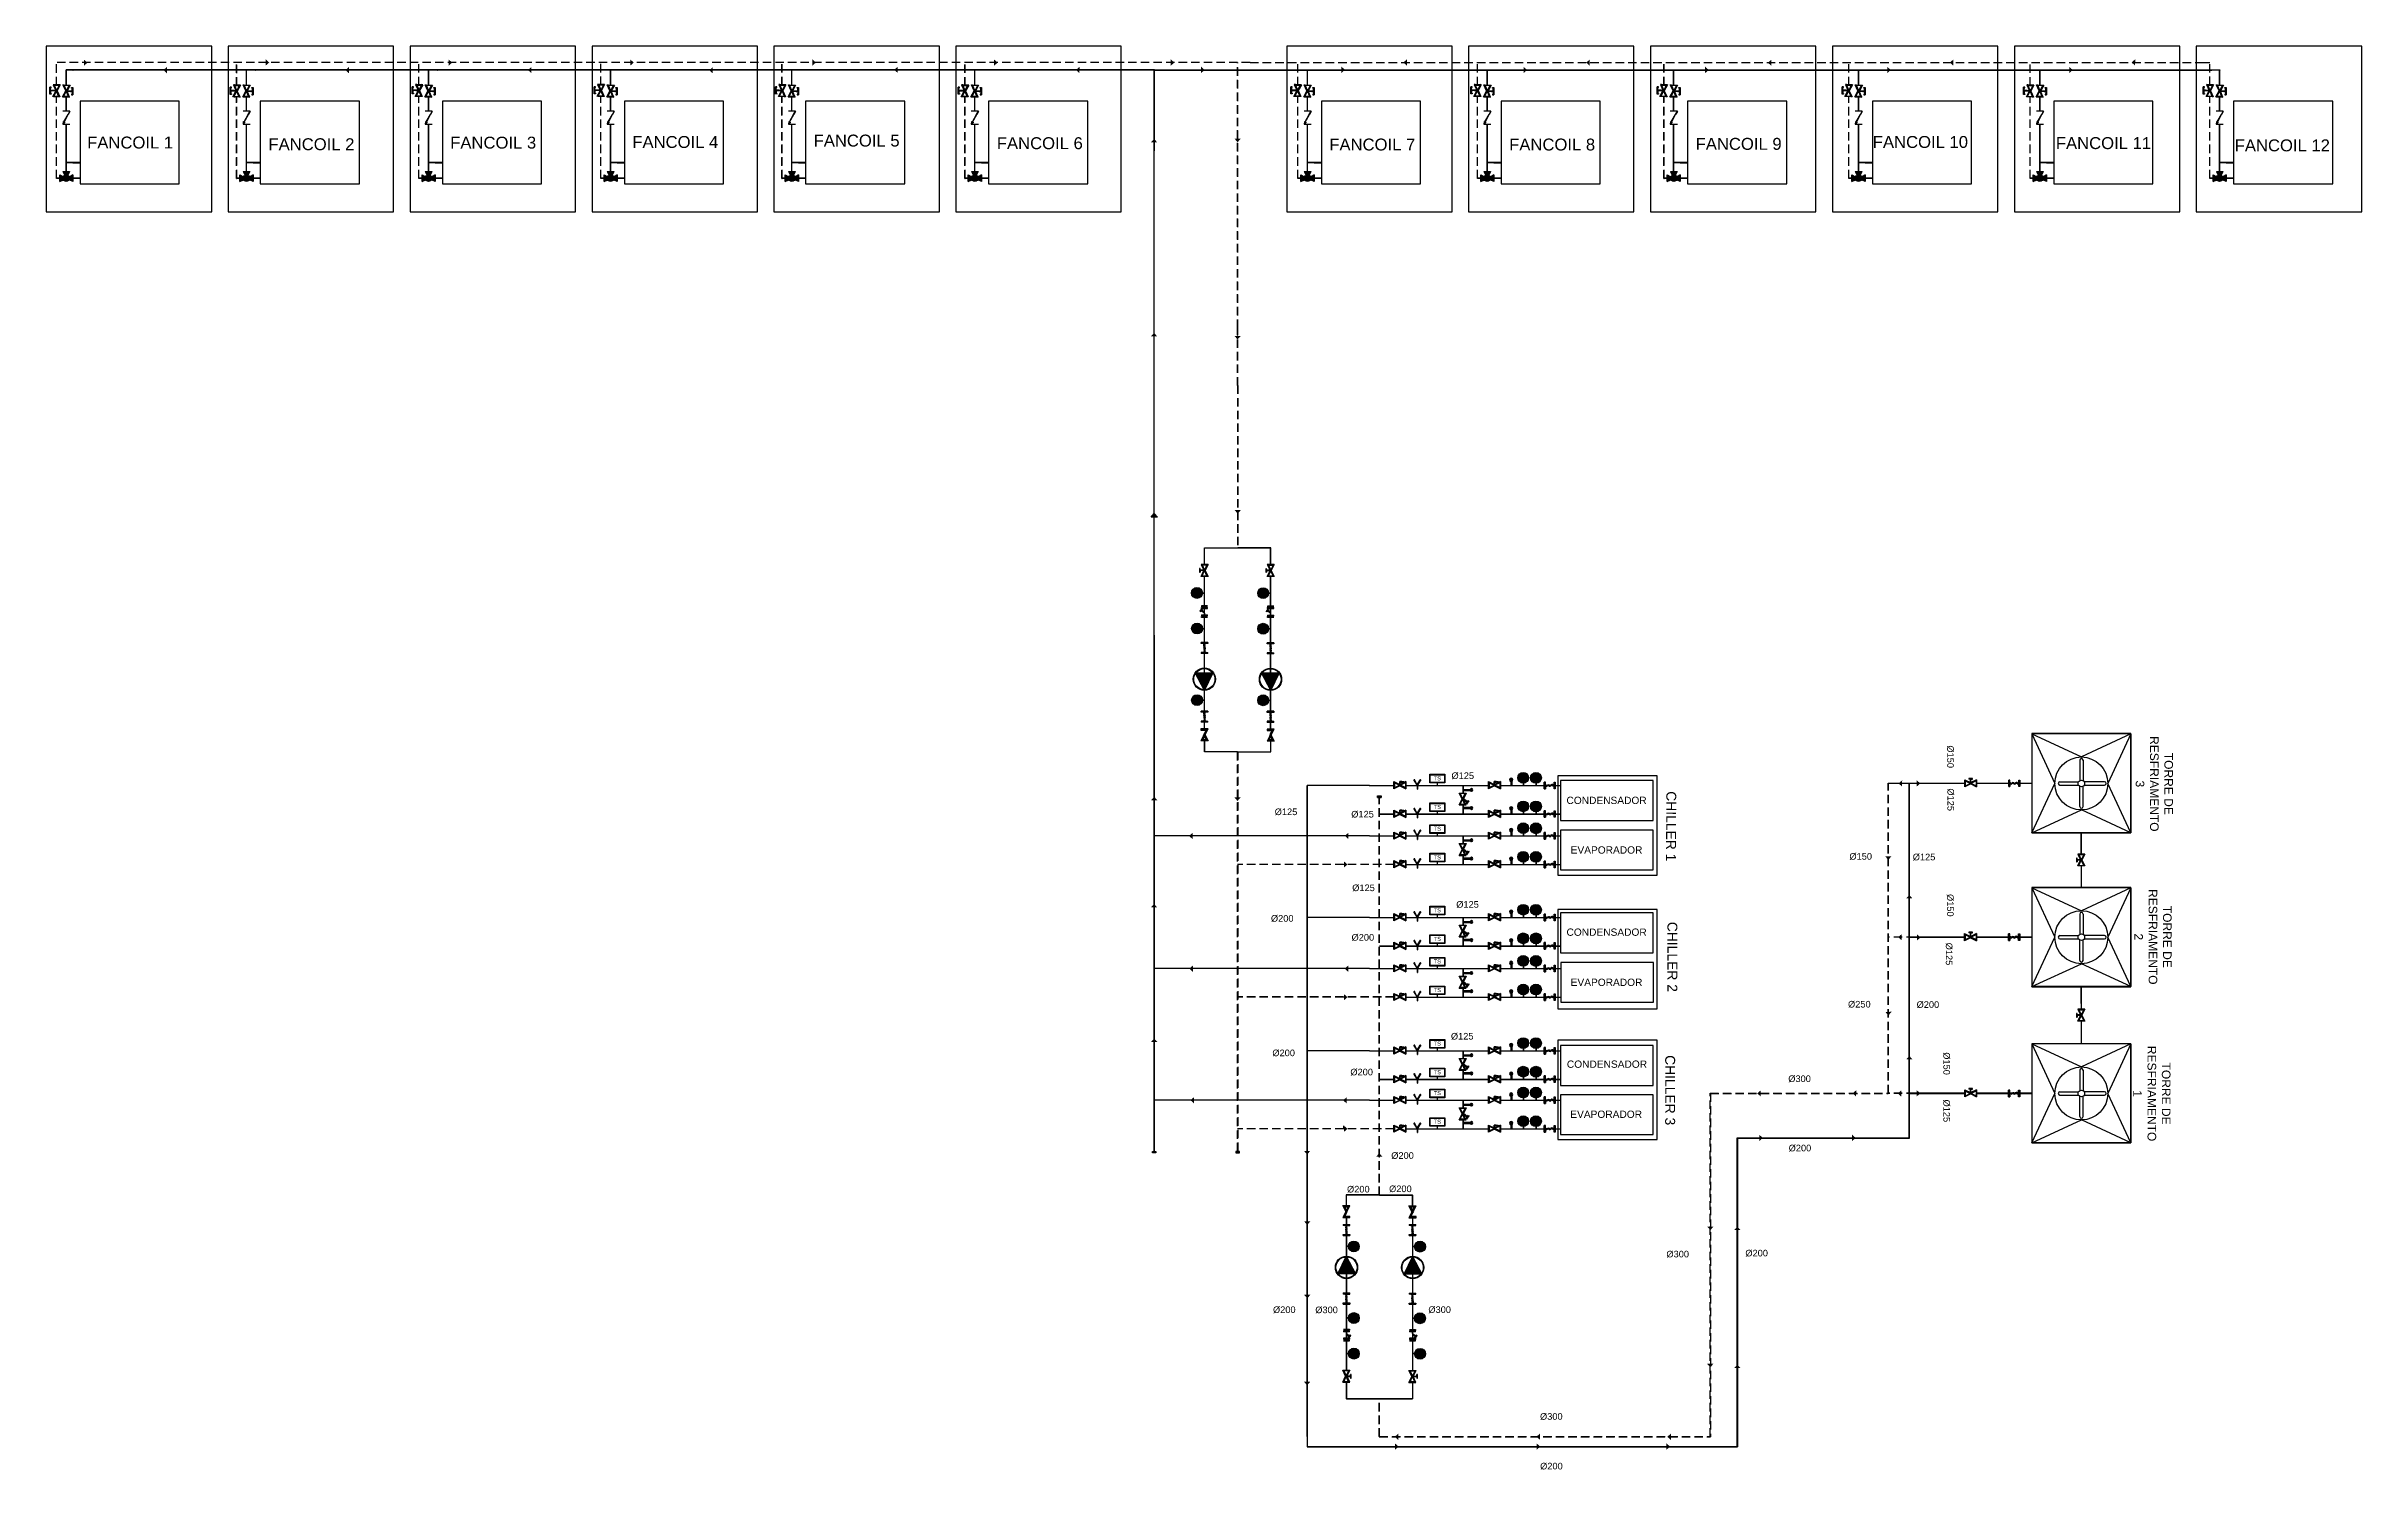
# Model space of a CAD drawing. Header units: millimetres. Extents: x -3738 to 3262, y -2165 to 2136.
import ezdxf

# ---------------------------------------------------------------- set-up
doc = ezdxf.new("R2010")
doc.units = ezdxf.units.MM
doc.linetypes.add('DASHEDX2', pattern=[38.1, 25.4, -12.7])
doc.styles.get("Standard").update_dxf_attribs({"font": 'arial.ttf'})

msp = doc.modelspace()

# ---------------------------------------------------------------- texts
for s, width, gutter_width, heights, insert, char_height, attachment_point in [('\\pxqc;FANCOIL 1', 302.59, 12.5, [268.4], (-3635.4, 1845.5), 36, 4), ('\\pxqc;FANCOIL 2', 302.59, 12.5, [268.4], (-3087.3, 1840.4), 36, 4), ('\\pxqc;FANCOIL 3', 302.59, 12.5, [268.4], (-2537.8, 1845.2), 36, 4), ('\\pxqc;FANCOIL 4', 302.59, 12.5, [268.4], (-1987.2, 1847.2), 36, 4), ('\\pxqc;FANCOIL 5', 302.59, 12.5, [268.4], (-1439.1, 1851.4), 36, 4), ('\\pxqc;FANCOIL 6', 302.59, 12.5, [268.4], (-885.2, 1843.5), 36, 4), ('\\pxqc;FANCOIL 7', 302.59, 12.5, [268.4], (119.9, 1839.5), 36, 4), ('\\pxqc;FANCOIL 8', 302.59, 12.5, [268.4], (663.7, 1839.5), 36, 4), ('\\pxqc;FANCOIL 9', 302.59, 12.5, [268.4], (1227.5, 1841.5), 36, 4), ('\\pxqc;FANCOIL 10', 302.59, 12.5, [268.4], (1777, 1847.2), 36, 4), ('\\pxqc;FANCOIL 11', 302.59, 12.5, [268.4], (2330.5, 1843.8), 36, 4), ('\\pxqc;FANCOIL 12', 302.59, 12.5, [268.4], (2871.2, 1836.9), 36, 4), ('TS', 3.131, 61.1, [0], (457.1, -69.4), 12.22, 1), ('\\pxqc;CONDENSADOR', 277.638, 12.5, [115.7], (840.7, -142.2), 22, 4), ('TS', 3.131, 61.1, [0], (457.1, -155.8), 12.22, 1), ('TS', 3.131, 61.1, [0], (457.1, -221.7), 12.22, 1), ('TS', 3.131, 61.1, [0], (457.1, -308.1), 12.22, 1), ('\\pxqc;EVAPORADOR', 277.386, 12.5, [115.6], (840.7, -292.2), 22, 4), ('TS', 3.131, 61.1, [0], (457.1, -468.2), 12.22, 1), ('TS', 3.131, 61.1, [0], (457.1, -554.6), 12.22, 1), ('\\pxqc;CONDENSADOR', 277.638, 12.5, [115.7], (840.8, -540.5), 22, 4), ('TS', 3.131, 61.1, [0], (457.1, -622.7), 12.22, 1), ('\\pxqc;EVAPORADOR', 277.386, 12.5, [115.6], (840.7, -692.1), 22, 4), ('TS', 3.131, 61.1, [0], (457.1, -709.1), 12.22, 1), ('TS', 3.131, 61.1, [0], (457.1, -871.1), 12.22, 1), ('TS', 3.131, 61.1, [0], (457.1, -957.5), 12.22, 1), ('\\pxqc;CONDENSADOR', 277.638, 12.5, [115.7], (841.9, -939.4), 22, 4), ('TS', 3.131, 61.1, [0], (457.1, -1020.6), 12.22, 1), ('TS', 3.131, 61.1, [0], (457.1, -1107), 12.22, 1), ('\\pxqc;EVAPORADOR', 277.386, 12.5, [115.6], (839.6, -1090.8), 22, 4)]:
    msp.add_mtext_dynamic_manual_height_columns(s, width=width, gutter_width=gutter_width, heights=heights, dxfattribs=dict(insert=insert, char_height=char_height, attachment_point=attachment_point))
at = {"char_height": 20.869, "width": 0.326, "attachment_point": 1}
for insert in [(-257.7, 495.5), (-57.8, 495), (-257.6, 388), (-57.7, 387.5), (-257.7, 171.6), (-57.7, 171.1)]:
    msp.add_mtext('\\pxqc;{\\fArial Black|b0|i0|c0|p34;P}', dxfattribs=dict(at, insert=insert))
at = {"linetype": 'DASHEDX2', "char_height": 20, "attachment_point": 1, "rotation": 270}
for s, width, gutter_width, insert in [('%%C150', 198.147, 38.5, (2029.3, 24)), ('%%C125', 125.59, 12.5, (2030.1, -105.9)), ('%%C150', 198.147, 38.5, (2028.9, -425.1)), ('%%C125', 125.59, 12.5, (2025.2, -572.2)), ('%%C150', 198.147, 38.5, (2017.8, -903.4)), ('%%C125', 125.59, 12.5, (2017.8, -1046.2))]:
    msp.add_mtext_dynamic_manual_height_columns(s, width=width, gutter_width=gutter_width, heights=[0], dxfattribs=dict(at, insert=insert))
at = {"attachment_point": 4}
for s, width, heights, insert, char_height, rotation in [('\\pxqc;TORRE DE RESFRIAMENTO 3', 297.971, [294.8], (2635.4, 56.8), 26, 270), ('\\pxqc;{\\H1.36364x;CHILLER 1} ', 299.758, [54.9], (1175.1, -70.6), 22, 269.78556), ('\\pxqc;TORRE DE RESFRIAMENTO 2', 297.971, [294.8], (2631.4, -405.5), 26, 270), ('\\pxqc;CHILLER 2', 299.758, [54.9], (1178.3, -465.2), 30, 270), ('\\pxqc;TORRE DE RESFRIAMENTO 1', 297.971, [294.8], (2628, -879.2), 26, 270), ('\\pxqc;{\\H1.36364x;CHILLER 3} ', 299.758, [54.9], (1171.5, -868.1), 22, 270)]:
    msp.add_mtext_dynamic_manual_height_columns(s, width=width, gutter_width=12.5, heights=heights, dxfattribs=dict(at, insert=insert, char_height=char_height, rotation=rotation))
at = {"linetype": 'DASHEDX2', "char_height": 20, "attachment_point": 1}
for s, width, heights, insert in [('\\pxt4;%%C125', 125.59, [0], (510.6, -57.6)), ('\\pxt4;%%C125', 125.59, [0], (-23.8, -166.7)), ('\\pxt4;%%C125', 125.59, [0], (207.6, -173.9)), ('%%C150', 31.232, [0], (1713.7, -301.4)), ('%%C125', 125.59, [32.3], (1905.2, -303.3)), ('\\pxt4;%%C125', 125.59, [0], (210.5, -396.4)), ('\\pxt4;%%C200', 125.59, [0], (-35.2, -488.8)), ('\\pxt4;%%C125', 125.59, [0], (525, -446.6)), ('\\pxt4;%%C200', 125.59, [0], (208.5, -546.2)), ('%%C250', 64.33, [0], (1709.5, -748.1)), ('\\pxt4;%%C200', 125.59, [0], (1916.8, -749.2)), ('\\pxt4;%%C200', 125.59, [0], (-30.9, -895.2)), ('\\pxt4;%%C125', 125.59, [0], (508.9, -844.9)), ('\\pxt4;%%C200', 125.59, [0], (204.9, -953.2)), ('\\pxt4;%%C300', 125.59, [0], (1528.8, -973.3)), ('\\pxt4;%%C200', 125.59, [0], (1530, -1182.8)), ('\\pxt4;%%C200', 125.59, [0], (328.5, -1205.4)), ('\\pxt4;%%C200', 125.59, [0], (194.9, -1307.1)), ('\\pxt4;%%C200', 125.59, [0], (322, -1306)), ('\\pxt4;%%C300', 125.59, [0], (1160.4, -1503.3)), ('\\pxt4;%%C200', 125.59, [0], (1399.1, -1500.3)), ('\\pxt4;%%C200', 125.59, [0], (-29, -1671.4)), ('\\pxt4;%%C300', 125.59, [0], (98.8, -1671.8)), ('\\pxt4;%%C300', 125.59, [0], (440.7, -1671.1)), ('\\pxt4;%%C300', 125.59, [0], (778.3, -1993.9)), ('\\pxt4;%%C200', 125.59, [0], (778.6, -2144))]:
    msp.add_mtext_dynamic_manual_height_columns(s, width=width, gutter_width=12.5, heights=heights, dxfattribs=dict(at, insert=insert))
at = {"attachment_point": 1}
for s, insert, char_height, width, rotation in [('\\pxqc;{\\fArial Black|b0|i0|c0|p34;T}', (736.4, -73.5), 20.581, 0.322, 270), ('\\pxqc;{\\fArial Black|b0|i0|c0|p34;P}', (776.9, -75.1), 20.869, 0.326, 270), ('\\pxqc;{\\fArial Black|b0|i0|c0|p34;T}', (736.4, -159.9), 20.581, 0.322, 270), ('\\pxqc;{\\fArial Black|b0|i0|c0|p34;P}', (776.9, -161.5), 20.869, 0.326, 270), ('\\pxqc;{\\fArial Black|b0|i0|c0|p34;T}', (736.4, -225.8), 20.581, 0.322, 270), ('\\pxqc;{\\fArial Black|b0|i0|c0|p34;P}', (776.9, -227.4), 20.869, 0.326, 270), ('\\pxqc;{\\fArial Black|b0|i0|c0|p34;T}', (736.4, -312.2), 20.581, 0.322, 270), ('\\pxqc;{\\fArial Black|b0|i0|c0|p34;P}', (776.9, -313.8), 20.869, 0.326, 270), ('\\pxqc;{\\fArial Black|b0|i0|c0|p34;T}', (736.4, -472.3), 20.581, 0.322, 270), ('\\pxqc;{\\fArial Black|b0|i0|c0|p34;P}', (776.9, -473.9), 20.869, 0.326, 270), ('\\pxqc;{\\fArial Black|b0|i0|c0|p34;T}', (736.4, -558.7), 20.581, 0.322, 270), ('\\pxqc;{\\fArial Black|b0|i0|c0|p34;P}', (776.9, -560.3), 20.869, 0.326, 270), ('\\pxqc;{\\fArial Black|b0|i0|c0|p34;T}', (736.4, -626.8), 20.581, 0.322, 270), ('\\pxqc;{\\fArial Black|b0|i0|c0|p34;P}', (776.9, -628.5), 20.869, 0.326, 270), ('\\pxqc;{\\fArial Black|b0|i0|c0|p34;T}', (736.4, -713.2), 20.581, 0.322, 270), ('\\pxqc;{\\fArial Black|b0|i0|c0|p34;P}', (776.9, -714.9), 20.869, 0.326, 270), ('\\pxqc;{\\fArial Black|b0|i0|c0|p34;T}', (736.4, -875.2), 20.581, 0.322, 270), ('\\pxqc;{\\fArial Black|b0|i0|c0|p34;P}', (776.9, -876.9), 20.869, 0.326, 270), ('\\pxqc;{\\fArial Black|b0|i0|c0|p34;T}', (736.4, -961.6), 20.581, 0.322, 270), ('\\pxqc;{\\fArial Black|b0|i0|c0|p34;P}', (776.9, -963.3), 20.869, 0.326, 270), ('\\pxqc;{\\fArial Black|b0|i0|c0|p34;T}', (736.4, -1024.7), 20.581, 0.322, 270), ('\\pxqc;{\\fArial Black|b0|i0|c0|p34;P}', (776.9, -1026.3), 20.869, 0.326, 270), ('\\pxqc;{\\fArial Black|b0|i0|c0|p34;T}', (736.4, -1111.1), 20.581, 0.322, 270), ('\\pxqc;{\\fArial Black|b0|i0|c0|p34;P}', (776.9, -1112.7), 20.869, 0.326, 270), ('\\pxqc;{\\fArial Black|b0|i0|c0|p34;P}', (214.5, -1501.1), 20.869, 0.326, 180), ('\\pxqc;{\\fArial Black|b0|i0|c0|p34;P}', (414.4, -1501.6), 20.869, 0.326, 180), ('\\pxqc;{\\fArial Black|b0|i0|c0|p34;P}', (214.4, -1717.5), 20.869, 0.326, 180), ('\\pxqc;{\\fArial Black|b0|i0|c0|p34;P}', (414.4, -1718), 20.869, 0.326, 180), ('\\pxqc;{\\fArial Black|b0|i0|c0|p34;P}', (214.5, -1825), 20.869, 0.326, 180), ('\\pxqc;{\\fArial Black|b0|i0|c0|p34;P}', (414.5, -1825.5), 20.869, 0.326, 180)]:
    msp.add_mtext(s, dxfattribs=dict(at, insert=insert, char_height=char_height, width=width, rotation=rotation))

# ---------------------------------------------------------------- hatches: boundary and pattern name
h = msp.add_hatch(color=256)
h.set_gradient(color1=(255, 255, 255), tint=1)
h.paths.add_polyline_path([(-3624.1, 2077.5), (-3613.3, 2087), (-3624.1, 2096.5), (-3624.1, 2087.7)])
h = msp.add_hatch(color=256)
h.set_gradient(color1=(255, 255, 255), tint=1)
h.paths.add_polyline_path([(-3372.8, 2074.1), (-3383.7, 2064.8), (-3373, 2055.2), (-3372.9, 2064)])
h = msp.add_hatch(color=256)
h.set_gradient(color1=(255, 255, 255), tint=1)
h.paths.add_polyline_path([(-3074.4, 2078.3), (-3063.6, 2087.7), (-3074.4, 2097.2), (-3074.4, 2088.4)])
h = msp.add_hatch(color=256)
h.set_gradient(color1=(255, 255, 255), tint=1)
h.paths.add_polyline_path([(-2822.4, 2074.1), (-2833.3, 2064.7), (-2822.6, 2055.2), (-2822.5, 2063.9)])
h = msp.add_hatch(color=256)
h.set_gradient(color1=(255, 255, 255), tint=1)
h.paths.add_polyline_path([(-2521.3, 2077.9), (-2510.5, 2087.3), (-2521.3, 2096.8), (-2521.3, 2088)])
h = msp.add_hatch(color=256)
h.set_gradient(color1=(255, 255, 255), tint=1)
h.paths.add_polyline_path([(-2270.7, 2074.2), (-2281.6, 2064.9), (-2270.9, 2055.3), (-2270.8, 2064.1)])
h = msp.add_hatch(color=256)
h.set_gradient(color1=(255, 255, 255), tint=1)
h.paths.add_polyline_path([(-1972.3, 2078), (-1961.5, 2087.4), (-1972.3, 2096.9), (-1972.3, 2088.1)])
h = msp.add_hatch(color=256)
h.set_gradient(color1=(255, 255, 255), tint=1)
h.paths.add_polyline_path([(-1722.5, 2073.6), (-1733.4, 2064.3), (-1722.7, 2054.7), (-1722.6, 2063.4)])
h = msp.add_hatch(color=256)
h.set_gradient(color1=(255, 255, 255), tint=1)
h.paths.add_polyline_path([(-1421.5, 2078.2), (-1410.7, 2087.6), (-1421.5, 2097.1), (-1421.5, 2088.3)])
h = msp.add_hatch(color=256)
h.set_gradient(color1=(255, 255, 255), tint=1)
h.paths.add_polyline_path([(-1163.2, 2074.9), (-1174.2, 2065.6), (-1163.5, 2056), (-1163.4, 2064.8)])
h = msp.add_hatch(color=256)
h.set_gradient(color1=(255, 255, 255), tint=1)
h.paths.add_polyline_path([(-872.2, 2077.9), (-861.4, 2087.3), (-872.2, 2096.8), (-872.2, 2088)])
h = msp.add_hatch(color=256)
h.set_gradient(color1=(255, 255, 255), tint=1)
h.paths.add_polyline_path([(-613.8, 2074.4), (-624.8, 2065.1), (-614.1, 2055.5), (-614, 2064.3)])
h = msp.add_hatch(color=256)
h.set_gradient(color1=(255, 255, 255), tint=1)
h.paths.add_polyline_path([(-337.9, 2078.1), (-327.1, 2087.5), (-337.9, 2097), (-337.9, 2088.2)])
h = msp.add_hatch(color=256)
h.set_gradient(color1=(255, 255, 255), tint=1)
h.paths.add_polyline_path([(-246.3, 2055.8), (-235.5, 2065.2), (-246.3, 2074.7), (-246.3, 2065.9)])
h = msp.add_hatch(color=256)
h.set_gradient(color1=(255, 255, 255), tint=1)
h.paths.add_polyline_path([(178, 2056.1), (188.8, 2065.5), (178, 2075), (178, 2066.2)])
h = msp.add_hatch(color=256)
h.set_gradient(color1=(255, 255, 255), tint=1)
h.paths.add_polyline_path([(376, 2097), (365.1, 2087.7), (375.8, 2078.1), (375.9, 2086.9)])
h = msp.add_hatch(color=256)
h.set_gradient(color1=(255, 255, 255), tint=1)
h.paths.add_polyline_path([(728.6, 2055.6), (739.4, 2065.1), (728.6, 2074.5), (728.6, 2065.7)])
h = msp.add_hatch(color=256)
h.set_gradient(color1=(255, 255, 255), tint=1)
h.paths.add_polyline_path([(928.9, 2096.7), (918, 2087.4), (928.6, 2077.8), (928.7, 2086.6)])
h = msp.add_hatch(color=256)
h.set_gradient(color1=(255, 255, 255), tint=1)
h.paths.add_polyline_path([(1277.6, 2055.7), (1288.4, 2065.1), (1277.6, 2074.6), (1277.6, 2065.8)])
h = msp.add_hatch(color=256)
h.set_gradient(color1=(255, 255, 255), tint=1)
h.paths.add_polyline_path([(1478.1, 2096.3), (1467.2, 2087), (1477.9, 2077.4), (1478, 2086.2)])
h = msp.add_hatch(color=256)
h.set_gradient(color1=(255, 255, 255), tint=1)
h.paths.add_polyline_path([(1828.1, 2055.6), (1838.9, 2065), (1828.1, 2074.5), (1828.1, 2065.7)])
h = msp.add_hatch(color=256)
h.set_gradient(color1=(255, 255, 255), tint=1)
h.paths.add_polyline_path([(2028.2, 2096.9), (2017.3, 2087.6), (2028, 2078), (2028.1, 2086.8)])
h = msp.add_hatch(color=256)
h.set_gradient(color1=(255, 255, 255), tint=1)
h.paths.add_polyline_path([(2378.3, 2055.5), (2389.1, 2065), (2378.3, 2074.4), (2378.3, 2065.7)])
h = msp.add_hatch(color=256)
h.set_gradient(color1=(255, 255, 255), tint=1)
h.paths.add_polyline_path([(2577.7, 2097.3), (2566.8, 2087.9), (2577.5, 2078.4), (2577.6, 2087.1)])
h = msp.add_hatch(color=256)
h.set_gradient(color1=(255, 255, 255), tint=1)
h.paths.add_polyline_path([(-3709, 2003), (-3715.8, 2003.2), (-3719.8, 2003.4), (-3724.8, 2003.4), (-3724.8, 2011.4), (-3722.8, 2011.4), (-3722.8, 2013.4), (-3726.8, 2013.4), (-3726.8, 1991.8), (-3722.8, 1991.8), (-3722.8, 1993.8), (-3724.8, 1993.8), (-3724.8, 2001.8), (-3719.8, 2001.8), (-3715.8, 2001.6), (-3709, 2001.4), (-3718.2, 1984.5), (-3696.6, 1983.7), (-3705, 2002), (-3695.3, 2019.7), (-3716.9, 2020.5)])
h.paths.add_polyline_path([(-3713.4, 2018.8), (-3711.6, 2018.7), (-3700.8, 2018.4), (-3699, 2018.3), (-3706.8, 2002.9)], flags=16)
h.paths.add_polyline_path([(-3706.8, 2001.3), (-3700.2, 1985.6), (-3702, 1985.7), (-3712.8, 1986.1), (-3714.6, 1986.1)], flags=16)
h = msp.add_hatch(color=256)
h.set_gradient(color1=(255, 255, 255), tint=1)
h.paths.add_polyline_path([(-3674.9, 2000.8), (-3668.2, 2000.5), (-3664.2, 2000.4), (-3659.2, 2000.4), (-3659.2, 1992.4), (-3661.2, 1992.4), (-3661.2, 1990.4), (-3657.1, 1990.4), (-3657.1, 2012), (-3661.1, 2012), (-3661.1, 2010), (-3659.1, 2010), (-3659.1, 2002), (-3664.1, 2002), (-3668.1, 2002.1), (-3674.9, 2002.4), (-3665.7, 2019.3), (-3687.3, 2020.1), (-3679, 2001.7), (-3688.6, 1984), (-3667, 1983.2)])
h.paths.add_polyline_path([(-3670.5, 1984.9), (-3672.3, 1985), (-3683.1, 1985.4), (-3684.9, 1985.5), (-3677.2, 2000.8)], flags=16)
h.paths.add_polyline_path([(-3677.1, 2002.5), (-3683.8, 2018.1), (-3682, 2018.1), (-3671.2, 2017.7), (-3669.4, 2017.6)], flags=16)
h = msp.add_hatch(color=256)
h.set_gradient(color1=(255, 255, 255), tint=1)
h.paths.add_polyline_path([(-3164.2, 2002.4), (-3170.9, 2002.7), (-3174.9, 2002.8), (-3179.9, 2002.8), (-3179.9, 2010.8), (-3177.9, 2010.8), (-3177.9, 2012.8), (-3182, 2012.8), (-3182, 1991.2), (-3178, 1991.2), (-3178, 1993.2), (-3180, 1993.2), (-3180, 2001.2), (-3175, 2001.2), (-3171, 2001), (-3164.2, 2000.8), (-3173.4, 1983.9), (-3151.8, 1983.1), (-3160.1, 2001.5), (-3150.5, 2019.2), (-3172.1, 2019.9)])
h.paths.add_polyline_path([(-3168.6, 2018.2), (-3166.8, 2018.2), (-3156, 2017.8), (-3154.2, 2017.7), (-3161.9, 2002.3)], flags=16)
h.paths.add_polyline_path([(-3162, 2000.7), (-3155.3, 1985.1), (-3157.1, 1985.1), (-3167.9, 1985.5), (-3169.7, 1985.6)], flags=16)
h = msp.add_hatch(color=256)
h.set_gradient(color1=(255, 255, 255), tint=1)
h.paths.add_polyline_path([(-3130.2, 2000.8), (-3123.5, 2000.5), (-3119.5, 2000.4), (-3114.5, 2000.4), (-3114.5, 1992.4), (-3116.5, 1992.4), (-3116.5, 1990.4), (-3112.4, 1990.4), (-3112.4, 2012), (-3116.4, 2012), (-3116.4, 2010), (-3114.4, 2010), (-3114.4, 2002), (-3119.4, 2002), (-3123.4, 2002.1), (-3130.2, 2002.4), (-3121, 2019.3), (-3142.6, 2020.1), (-3134.3, 2001.7), (-3143.9, 1984), (-3122.3, 1983.2)])
h.paths.add_polyline_path([(-3125.8, 1984.9), (-3127.6, 1985), (-3138.4, 1985.4), (-3140.2, 1985.5), (-3132.5, 2000.8)], flags=16)
h.paths.add_polyline_path([(-3132.4, 2002.5), (-3139.1, 2018.1), (-3137.3, 2018.1), (-3126.5, 2017.7), (-3124.7, 2017.6)], flags=16)
h = msp.add_hatch(color=256)
h.set_gradient(color1=(255, 255, 255), tint=1)
h.paths.add_polyline_path([(-2613.2, 2003.8), (-2620, 2004.1), (-2624, 2004.2), (-2629, 2004.2), (-2629, 2012.2), (-2627, 2012.2), (-2627, 2014.2), (-2631, 2014.2), (-2631, 1992.6), (-2627, 1992.6), (-2627, 1994.6), (-2629, 1994.6), (-2629, 2002.6), (-2624, 2002.6), (-2620, 2002.5), (-2613.2, 2002.2), (-2622.5, 1985.3), (-2600.8, 1984.5), (-2609.2, 2002.9), (-2599.5, 2020.6), (-2621.2, 2021.4)])
h.paths.add_polyline_path([(-2617.6, 2019.7), (-2615.8, 2019.6), (-2605, 2019.2), (-2603.2, 2019.1), (-2611, 2003.8)], flags=16)
h.paths.add_polyline_path([(-2611, 2002.1), (-2604.4, 1986.5), (-2606.2, 1986.5), (-2617, 1986.9), (-2618.8, 1987)], flags=16)
h = msp.add_hatch(color=256)
h.set_gradient(color1=(255, 255, 255), tint=1)
h.paths.add_polyline_path([(-2579.6, 2000.8), (-2572.9, 2000.5), (-2568.9, 2000.4), (-2563.9, 2000.4), (-2563.9, 1992.4), (-2565.9, 1992.4), (-2565.9, 1990.4), (-2561.8, 1990.4), (-2561.8, 2012), (-2565.8, 2012), (-2565.8, 2010), (-2563.8, 2010), (-2563.8, 2002), (-2568.8, 2002), (-2572.8, 2002.1), (-2579.6, 2002.4), (-2570.4, 2019.3), (-2592, 2020.1), (-2583.6, 2001.7), (-2593.3, 1984), (-2571.7, 1983.2)])
h.paths.add_polyline_path([(-2575.2, 1984.9), (-2577, 1985), (-2587.8, 1985.4), (-2589.6, 1985.5), (-2581.8, 2000.8)], flags=16)
h.paths.add_polyline_path([(-2581.8, 2002.5), (-2588.5, 2018.1), (-2586.7, 2018.1), (-2575.9, 2017.7), (-2574.1, 2017.6)], flags=16)
h = msp.add_hatch(color=256)
h.set_gradient(color1=(255, 255, 255), tint=1)
h.paths.add_polyline_path([(-2063.2, 2004), (-2069.9, 2004.2), (-2073.9, 2004.3), (-2078.9, 2004.3), (-2078.9, 2012.3), (-2076.9, 2012.3), (-2076.9, 2014.3), (-2081, 2014.3), (-2081, 1992.7), (-2077, 1992.7), (-2077, 1994.7), (-2079, 1994.7), (-2079, 2002.7), (-2074, 2002.7), (-2070, 2002.6), (-2063.2, 2002.3), (-2072.4, 1985.4), (-2050.8, 1984.7), (-2059.1, 2003), (-2049.5, 2020.7), (-2071.1, 2021.5)])
h.paths.add_polyline_path([(-2067.5, 2019.8), (-2065.7, 2019.7), (-2054.9, 2019.3), (-2053.1, 2019.3), (-2060.9, 2003.9)], flags=16)
h.paths.add_polyline_path([(-2061, 2002.3), (-2054.3, 1986.6), (-2056.1, 1986.7), (-2066.9, 1987.1), (-2068.7, 1987.1)], flags=16)
h = msp.add_hatch(color=256)
h.set_gradient(color1=(255, 255, 255), tint=1)
h.paths.add_polyline_path([(-2029.4, 2000.8), (-2022.6, 2000.5), (-2018.6, 2000.4), (-2013.6, 2000.4), (-2013.6, 1992.4), (-2015.6, 1992.4), (-2015.6, 1990.4), (-2011.6, 1990.4), (-2011.6, 2012), (-2015.6, 2012), (-2015.6, 2010), (-2013.6, 2010), (-2013.6, 2002), (-2018.6, 2002), (-2022.6, 2002.1), (-2029.4, 2002.4), (-2020.1, 2019.3), (-2041.8, 2020.1), (-2033.4, 2001.7), (-2043.1, 1984), (-2021.4, 1983.2)])
h.paths.add_polyline_path([(-2025, 1984.9), (-2026.8, 1985), (-2037.6, 1985.4), (-2039.4, 1985.5), (-2031.6, 2000.8)], flags=16)
h.paths.add_polyline_path([(-2031.6, 2002.5), (-2038.2, 2018.1), (-2036.4, 2018.1), (-2025.6, 2017.7), (-2023.8, 2017.6)], flags=16)
h = msp.add_hatch(color=256)
h.set_gradient(color1=(255, 255, 255), tint=1)
h.paths.add_polyline_path([(-1515.2, 2003.4), (-1521.9, 2003.6), (-1525.9, 2003.7), (-1530.9, 2003.7), (-1530.9, 2011.7), (-1528.9, 2011.7), (-1528.9, 2013.7), (-1533, 2013.7), (-1533, 1992.1), (-1529, 1992.1), (-1529, 1994.1), (-1531, 1994.1), (-1531, 2002.1), (-1526, 2002.1), (-1522, 2002), (-1515.2, 2001.7), (-1524.4, 1984.8), (-1502.8, 1984.1), (-1511.2, 2002.4), (-1501.5, 2020.1), (-1523.1, 2020.9)])
h.paths.add_polyline_path([(-1519.6, 2019.2), (-1517.8, 2019.1), (-1507, 2018.7), (-1505.2, 2018.7), (-1513, 2003.3)], flags=16)
h.paths.add_polyline_path([(-1513, 2001.7), (-1506.3, 1986), (-1508.1, 1986.1), (-1518.9, 1986.4), (-1520.8, 1986.5)], flags=16)
h = msp.add_hatch(color=256)
h.set_gradient(color1=(255, 255, 255), tint=1)
h.paths.add_polyline_path([(-1481.5, 2000.8), (-1474.7, 2000.5), (-1470.7, 2000.4), (-1465.7, 2000.4), (-1465.7, 1992.4), (-1467.7, 1992.4), (-1467.7, 1990.4), (-1463.7, 1990.4), (-1463.7, 2012), (-1467.7, 2012), (-1467.7, 2010), (-1465.7, 2010), (-1465.7, 2002), (-1470.7, 2002), (-1474.7, 2002.1), (-1481.5, 2002.4), (-1472.3, 2019.3), (-1493.9, 2020.1), (-1485.5, 2001.7), (-1495.2, 1984), (-1473.6, 1983.2)])
h.paths.add_polyline_path([(-1477.1, 1984.9), (-1478.9, 1985), (-1489.7, 1985.4), (-1491.5, 1985.5), (-1483.7, 2000.8)], flags=16)
h.paths.add_polyline_path([(-1483.7, 2002.5), (-1490.3, 2018.1), (-1488.5, 2018.1), (-1477.7, 2017.7), (-1475.9, 2017.6)], flags=16)
h = msp.add_hatch(color=256)
h.set_gradient(color1=(255, 255, 255), tint=1)
h.paths.add_polyline_path([(-962.5, 2002.8), (-969.3, 2003), (-973.3, 2003.2), (-978.3, 2003.2), (-978.3, 2011.2), (-976.3, 2011.2), (-976.3, 2013.2), (-980.3, 2013.2), (-980.3, 1991.5), (-976.3, 1991.5), (-976.3, 1993.5), (-978.3, 1993.5), (-978.3, 2001.5), (-973.3, 2001.5), (-969.3, 2001.4), (-962.5, 2001.2), (-971.7, 1984.3), (-950.1, 1983.5), (-958.5, 2001.8), (-948.8, 2019.5), (-970.4, 2020.3)])
h.paths.add_polyline_path([(-966.9, 2018.6), (-965.1, 2018.5), (-954.3, 2018.1), (-952.5, 2018.1), (-960.3, 2002.7)], flags=16)
h.paths.add_polyline_path([(-960.3, 2001.1), (-953.7, 1985.4), (-955.5, 1985.5), (-966.3, 1985.9), (-968.1, 1985.9)], flags=16)
h = msp.add_hatch(color=256)
h.set_gradient(color1=(255, 255, 255), tint=1)
h.paths.add_polyline_path([(-928.3, 2000.8), (-921.5, 2000.5), (-917.5, 2000.4), (-912.5, 2000.4), (-912.5, 1992.4), (-914.5, 1992.4), (-914.5, 1990.4), (-910.5, 1990.4), (-910.5, 2012), (-914.5, 2012), (-914.5, 2010), (-912.5, 2010), (-912.5, 2002), (-917.5, 2002), (-921.5, 2002.1), (-928.3, 2002.4), (-919.1, 2019.3), (-940.7, 2020.1), (-932.3, 2001.7), (-942, 1984), (-920.4, 1983.2)])
h.paths.add_polyline_path([(-923.9, 1984.9), (-925.7, 1985), (-936.5, 1985.4), (-938.3, 1985.5), (-930.5, 2000.8)], flags=16)
h.paths.add_polyline_path([(-930.5, 2002.5), (-937.1, 2018.1), (-935.3, 2018.1), (-924.5, 2017.7), (-922.7, 2017.6)], flags=16)
h = msp.add_hatch(color=256)
h.set_gradient(color1=(255, 255, 255), tint=1)
h.paths.add_polyline_path([(43.2, 2003.8), (36.5, 2004), (32.5, 2004.1), (27.5, 2004.1), (27.5, 2012.1), (29.5, 2012.1), (29.5, 2014.1), (25.4, 2014.1), (25.4, 1992.5), (29.4, 1992.5), (29.4, 1994.5), (27.4, 1994.5), (27.4, 2002.5), (32.4, 2002.5), (36.4, 2002.4), (43.2, 2002.1), (34, 1985.2), (55.6, 1984.5), (47.2, 2002.8), (56.9, 2020.5), (35.3, 2021.3)])
h.paths.add_polyline_path([(38.8, 2019.6), (40.6, 2019.5), (51.4, 2019.1), (53.2, 2019.1), (45.4, 2003.7)], flags=16)
h.paths.add_polyline_path([(45.4, 2002.1), (52.1, 1986.4), (50.3, 1986.5), (39.5, 1986.9), (37.6, 1986.9)], flags=16)
h = msp.add_hatch(color=256)
h.set_gradient(color1=(255, 255, 255), tint=1)
h.paths.add_polyline_path([(77.6, 2000.8), (84.4, 2000.5), (88.4, 2000.4), (93.4, 2000.4), (93.4, 1992.4), (91.4, 1992.4), (91.4, 1990.4), (95.4, 1990.4), (95.4, 2012), (91.4, 2012), (91.4, 2010), (93.4, 2010), (93.4, 2002), (88.4, 2002), (84.4, 2002.1), (77.6, 2002.4), (86.9, 2019.3), (65.2, 2020.1), (73.6, 2001.7), (64, 1984), (85.6, 1983.2)])
h.paths.add_polyline_path([(82, 1984.9), (80.2, 1985), (69.4, 1985.4), (67.6, 1985.5), (75.4, 2000.8)], flags=16)
h.paths.add_polyline_path([(75.4, 2002.5), (68.8, 2018.1), (70.6, 2018.1), (81.4, 2017.7), (83.2, 2017.6)], flags=16)
h = msp.add_hatch(color=256)
h.set_gradient(color1=(255, 255, 255), tint=1)
h.paths.add_polyline_path([(587, 2003.8), (580.3, 2004.1), (576.3, 2004.2), (571.3, 2004.2), (571.3, 2012.2), (573.3, 2012.2), (573.3, 2014.2), (569.2, 2014.2), (569.2, 1992.6), (573.2, 1992.6), (573.2, 1994.6), (571.2, 1994.6), (571.2, 2002.6), (576.2, 2002.6), (580.2, 2002.4), (587, 2002.2), (577.8, 1985.3), (599.4, 1984.5), (591, 2002.9), (600.7, 2020.5), (579.1, 2021.3)])
h.paths.add_polyline_path([(582.6, 2019.6), (584.4, 2019.6), (595.2, 2019.2), (597, 2019.1), (589.3, 2003.7)], flags=16)
h.paths.add_polyline_path([(589.2, 2002.1), (595.9, 1986.5), (594.1, 1986.5), (583.3, 1986.9), (581.5, 1987)], flags=16)
h = msp.add_hatch(color=256)
h.set_gradient(color1=(255, 255, 255), tint=1)
h.paths.add_polyline_path([(621.1, 2000.8), (627.8, 2000.5), (631.8, 2000.4), (636.8, 2000.4), (636.8, 1992.4), (634.8, 1992.4), (634.8, 1990.4), (638.9, 1990.4), (638.9, 2012), (634.9, 2012), (634.9, 2010), (636.9, 2010), (636.9, 2002), (631.9, 2002), (627.9, 2002.1), (621.1, 2002.4), (630.3, 2019.3), (608.7, 2020.1), (617, 2001.7), (607.4, 1984), (629, 1983.2)])
h.paths.add_polyline_path([(625.5, 1984.9), (623.7, 1985), (612.8, 1985.4), (611, 1985.5), (618.8, 2000.8)], flags=16)
h.paths.add_polyline_path([(618.9, 2002.5), (612.2, 2018.1), (614, 2018.1), (624.8, 2017.7), (626.6, 2017.6)], flags=16)
h = msp.add_hatch(color=256)
h.set_gradient(color1=(255, 255, 255), tint=1)
h.paths.add_polyline_path([(1150, 2003.4), (1143.3, 2003.6), (1139.3, 2003.8), (1134.3, 2003.8), (1134.3, 2011.8), (1136.3, 2011.8), (1136.3, 2013.8), (1132.2, 2013.8), (1132.2, 1992.1), (1136.2, 1992.1), (1136.2, 1994.1), (1134.2, 1994.1), (1134.2, 2002.1), (1139.2, 2002.1), (1143.2, 2002), (1150, 2001.8), (1140.8, 1984.9), (1162.4, 1984.1), (1154.1, 2002.4), (1163.7, 2020.1), (1142.1, 2020.9)])
h.paths.add_polyline_path([(1145.7, 2019.2), (1147.5, 2019.1), (1158.3, 2018.7), (1160.1, 2018.7), (1152.3, 2003.3)], flags=16)
h.paths.add_polyline_path([(1152.2, 2001.7), (1158.9, 1986), (1157.1, 1986.1), (1146.3, 1986.5), (1144.5, 1986.5)], flags=16)
h = msp.add_hatch(color=256)
h.set_gradient(color1=(255, 255, 255), tint=1)
h.paths.add_polyline_path([(1184.6, 2000.8), (1191.4, 2000.5), (1195.4, 2000.4), (1200.4, 2000.4), (1200.4, 1992.4), (1198.4, 1992.4), (1198.4, 1990.4), (1202.4, 1990.4), (1202.4, 2012), (1198.4, 2012), (1198.4, 2010), (1200.4, 2010), (1200.4, 2002), (1195.4, 2002), (1191.4, 2002.1), (1184.6, 2002.4), (1193.8, 2019.3), (1172.2, 2020.1), (1180.6, 2001.7), (1170.9, 1984), (1192.5, 1983.2)])
h.paths.add_polyline_path([(1189, 1984.9), (1187.2, 1985), (1176.4, 1985.4), (1174.6, 1985.5), (1182.4, 2000.8)], flags=16)
h.paths.add_polyline_path([(1182.4, 2002.5), (1175.8, 2018.1), (1177.6, 2018.1), (1188.4, 2017.7), (1190.2, 2017.6)], flags=16)
h = msp.add_hatch(color=256)
h.set_gradient(color1=(255, 255, 255), tint=1)
h.paths.add_polyline_path([(1709.4, 2003.5), (1702.6, 2003.7), (1698.6, 2003.9), (1693.6, 2003.9), (1693.6, 2011.9), (1695.6, 2011.9), (1695.6, 2013.9), (1691.6, 2013.9), (1691.6, 1992.3), (1695.6, 1992.3), (1695.6, 1994.3), (1693.6, 1994.3), (1693.6, 2002.3), (1698.6, 2002.3), (1702.6, 2002.1), (1709.4, 2001.9), (1700.2, 1985), (1721.8, 1984.2), (1713.4, 2002.5), (1723.1, 2020.2), (1701.5, 2021)])
h.paths.add_polyline_path([(1705, 2019.3), (1706.8, 2019.2), (1717.6, 2018.9), (1719.4, 2018.8), (1711.6, 2003.4)], flags=16)
h.paths.add_polyline_path([(1711.6, 2001.8), (1718.2, 1986.1), (1716.4, 1986.2), (1705.6, 1986.6), (1703.8, 1986.6)], flags=16)
h = msp.add_hatch(color=256)
h.set_gradient(color1=(255, 255, 255), tint=1)
h.paths.add_polyline_path([(1743.6, 2000.8), (1750.4, 2000.5), (1754.4, 2000.4), (1759.4, 2000.4), (1759.4, 1992.4), (1757.4, 1992.4), (1757.4, 1990.4), (1761.5, 1990.4), (1761.5, 2012), (1757.5, 2012), (1757.5, 2010), (1759.5, 2010), (1759.5, 2002), (1754.5, 2002), (1750.5, 2002.1), (1743.7, 2002.4), (1752.9, 2019.3), (1731.3, 2020.1), (1739.6, 2001.7), (1730, 1984), (1751.6, 1983.2)])
h.paths.add_polyline_path([(1748, 1984.9), (1746.2, 1985), (1735.4, 1985.4), (1733.6, 1985.5), (1741.4, 2000.8)], flags=16)
h.paths.add_polyline_path([(1741.5, 2002.5), (1734.8, 2018.1), (1736.6, 2018.1), (1747.4, 2017.7), (1749.2, 2017.6)], flags=16)
h = msp.add_hatch(color=256)
h.set_gradient(color1=(255, 255, 255), tint=1)
h.paths.add_polyline_path([(2257.9, 2002.4), (2251.2, 2002.6), (2247.2, 2002.8), (2242.2, 2002.8), (2242.2, 2010.8), (2244.2, 2010.8), (2244.2, 2012.8), (2240.1, 2012.8), (2240.1, 1991.2), (2244.1, 1991.2), (2244.1, 1993.2), (2242.1, 1993.2), (2242.1, 2001.2), (2247.1, 2001.2), (2251.1, 2001), (2257.9, 2000.8), (2248.7, 1983.9), (2270.3, 1983.1), (2261.9, 2001.4), (2271.6, 2019.1), (2250, 2019.9)])
h.paths.add_polyline_path([(2253.5, 2018.2), (2255.3, 2018.1), (2266.1, 2017.8), (2267.9, 2017.7), (2260.1, 2002.3)], flags=16)
h.paths.add_polyline_path([(2260.1, 2000.7), (2266.8, 1985), (2265, 1985.1), (2254.2, 1985.5), (2252.4, 1985.6)], flags=16)
h = msp.add_hatch(color=256)
h.set_gradient(color1=(255, 255, 255), tint=1)
h.paths.add_polyline_path([(2291.9, 2000.8), (2298.6, 2000.5), (2302.6, 2000.4), (2307.6, 2000.4), (2307.6, 1992.4), (2305.6, 1992.4), (2305.6, 1990.4), (2309.7, 1990.4), (2309.7, 2012), (2305.7, 2012), (2305.7, 2010), (2307.7, 2010), (2307.7, 2002), (2302.7, 2002), (2298.7, 2002.1), (2291.9, 2002.4), (2301.1, 2019.3), (2279.5, 2020.1), (2287.8, 2001.7), (2278.2, 1984), (2299.8, 1983.2)])
h.paths.add_polyline_path([(2296.2, 1984.9), (2294.4, 1985), (2283.6, 1985.4), (2281.8, 1985.5), (2289.6, 2000.8)], flags=16)
h.paths.add_polyline_path([(2289.7, 2002.5), (2283, 2018.1), (2284.8, 2018.1), (2295.6, 2017.7), (2297.4, 2017.6)], flags=16)
h = msp.add_hatch(color=256)
h.set_gradient(color1=(255, 255, 255), tint=1)
h.paths.add_polyline_path([(2801.2, 2003.3), (2794.5, 2003.5), (2790.5, 2003.6), (2785.5, 2003.6), (2785.5, 2011.6), (2787.5, 2011.6), (2787.5, 2013.6), (2783.4, 2013.6), (2783.4, 1992), (2787.4, 1992), (2787.4, 1994), (2785.4, 1994), (2785.4, 2002), (2790.4, 2002), (2794.4, 2001.9), (2801.2, 2001.6), (2792, 1984.7), (2813.6, 1984), (2805.2, 2002.3), (2814.9, 2020), (2793.3, 2020.8)])
h.paths.add_polyline_path([(2796.8, 2019.1), (2798.6, 2019), (2809.4, 2018.6), (2811.2, 2018.6), (2803.5, 2003.2)], flags=16)
h.paths.add_polyline_path([(2803.4, 2001.6), (2810.1, 1985.9), (2808.3, 1986), (2797.5, 1986.4), (2795.7, 1986.4)], flags=16)
h = msp.add_hatch(color=256)
h.set_gradient(color1=(255, 255, 255), tint=1)
h.paths.add_polyline_path([(2835.2, 2000.8), (2841.9, 2000.5), (2845.9, 2000.4), (2850.9, 2000.4), (2850.9, 1992.4), (2848.9, 1992.4), (2848.9, 1990.4), (2853, 1990.4), (2853, 2012), (2849, 2012), (2849, 2010), (2851, 2010), (2851, 2002), (2846, 2002), (2842, 2002.1), (2835.2, 2002.4), (2844.4, 2019.3), (2822.8, 2020.1), (2831.1, 2001.7), (2821.5, 1984), (2843.1, 1983.2)])
h.paths.add_polyline_path([(2839.5, 1984.9), (2837.7, 1985), (2826.9, 1985.4), (2825.1, 1985.5), (2832.9, 2000.8)], flags=16)
h.paths.add_polyline_path([(2833, 2002.5), (2826.3, 2018.1), (2828.1, 2018.1), (2838.9, 2017.7), (2840.7, 2017.6)], flags=16)
h = msp.add_hatch(color=256)
h.set_gradient(color1=(255, 255, 255), tint=1)
h.paths.add_polyline_path([(-3683.8, 1907.5), (-3671.1, 1930.3), (-3666, 1939.5), (-3666, 1940.9), (-3666.1, 1940.9), (-3671.8, 1930.6), (-3684.5, 1907.9), (-3686.6, 1909.1), (-3687.6, 1901.4), (-3681.6, 1906.3)])
h = msp.add_hatch(color=256)
h.set_gradient(color1=(255, 255, 255), tint=1)
h.paths.add_polyline_path([(-3139.1, 1907.5), (-3126.4, 1930.3), (-3121.3, 1939.5), (-3121.3, 1940.9), (-3121.4, 1940.9), (-3127.1, 1930.6), (-3139.8, 1907.9), (-3141.9, 1909.1), (-3142.9, 1901.4), (-3136.9, 1906.3)])
h = msp.add_hatch(color=256)
h.set_gradient(color1=(255, 255, 255), tint=1)
h.paths.add_polyline_path([(-2588.5, 1907.5), (-2575.8, 1930.3), (-2570.7, 1939.5), (-2570.7, 1940.9), (-2570.8, 1940.9), (-2576.5, 1930.6), (-2589.1, 1907.9), (-2591.3, 1909.1), (-2592.3, 1901.4), (-2586.3, 1906.3)])
h = msp.add_hatch(color=256)
h.set_gradient(color1=(255, 255, 255), tint=1)
h.paths.add_polyline_path([(-2038.2, 1907.5), (-2025.5, 1930.3), (-2020.4, 1939.5), (-2020.4, 1940.9), (-2020.5, 1940.9), (-2026.2, 1930.6), (-2038.9, 1907.9), (-2041.1, 1909.1), (-2042.1, 1901.4), (-2036, 1906.3)])
h = msp.add_hatch(color=256)
h.set_gradient(color1=(255, 255, 255), tint=1)
h.paths.add_polyline_path([(-1490.4, 1907.5), (-1477.7, 1930.3), (-1472.5, 1939.5), (-1472.5, 1940.9), (-1472.6, 1940.9), (-1478.3, 1930.6), (-1491, 1907.9), (-1493.2, 1909.1), (-1494.2, 1901.4), (-1488.1, 1906.3)])
h = msp.add_hatch(color=256)
h.set_gradient(color1=(255, 255, 255), tint=1)
h.paths.add_polyline_path([(-937.2, 1907.5), (-924.5, 1930.3), (-919.4, 1939.5), (-919.4, 1940.9), (-919.4, 1940.9), (-925.1, 1930.6), (-937.8, 1907.9), (-940, 1909.1), (-941, 1901.4), (-934.9, 1906.3)])
h = msp.add_hatch(color=256)
h.set_gradient(color1=(255, 255, 255), tint=1)
h.paths.add_polyline_path([(68.8, 1907.5), (81.5, 1930.3), (86.6, 1939.5), (86.6, 1940.9), (86.5, 1940.9), (80.8, 1930.6), (68.1, 1907.9), (65.9, 1909.1), (64.9, 1901.4), (71, 1906.3)])
h = msp.add_hatch(color=256)
h.set_gradient(color1=(255, 255, 255), tint=1)
h.paths.add_polyline_path([(612.2, 1907.5), (624.9, 1930.3), (630, 1939.5), (630, 1940.9), (629.9, 1940.9), (624.2, 1930.6), (611.5, 1907.9), (609.4, 1909.1), (608.4, 1901.4), (614.4, 1906.3)])
h = msp.add_hatch(color=256)
h.set_gradient(color1=(255, 255, 255), tint=1)
h.paths.add_polyline_path([(1175.7, 1907.5), (1188.4, 1930.3), (1193.5, 1939.5), (1193.5, 1940.9), (1193.5, 1940.9), (1187.8, 1930.6), (1175.1, 1907.9), (1172.9, 1909.1), (1171.9, 1901.4), (1178, 1906.3)])
h = msp.add_hatch(color=256)
h.set_gradient(color1=(255, 255, 255), tint=1)
h.paths.add_polyline_path([(1734.8, 1907.5), (1747.5, 1930.3), (1752.6, 1939.5), (1752.6, 1940.9), (1752.5, 1940.9), (1746.8, 1930.6), (1734.1, 1907.9), (1731.9, 1909.1), (1730.9, 1901.4), (1737, 1906.3)])
h = msp.add_hatch(color=256)
h.set_gradient(color1=(255, 255, 255), tint=1)
h.paths.add_polyline_path([(2283, 1907.5), (2295.7, 1930.3), (2300.8, 1939.5), (2300.8, 1940.9), (2300.7, 1940.9), (2295, 1930.6), (2282.3, 1907.9), (2280.2, 1909.1), (2279.2, 1901.4), (2285.2, 1906.3)])
h = msp.add_hatch(color=256)
h.set_gradient(color1=(255, 255, 255), tint=1)
h.paths.add_polyline_path([(2826.3, 1907.5), (2839, 1930.3), (2844.1, 1939.5), (2844.1, 1940.9), (2844, 1940.9), (2838.3, 1930.6), (2825.6, 1907.9), (2823.5, 1909.1), (2822.5, 1901.4), (2828.5, 1906.3)])
h = msp.add_hatch(color=256)
h.set_gradient(color1=(255, 255, 255), tint=1)
h.paths.add_polyline_path([(-389.1, 1846.2), (-379, 1846.2), (-388.4, 1857), (-397.9, 1846.2)])
h = msp.add_hatch(color=256)
h.set_gradient(color1=(255, 255, 255), tint=1)
h.paths.add_polyline_path([(-145.4, 1857.6), (-136.1, 1846.7), (-126.5, 1857.4), (-135.3, 1857.5)])
h = msp.add_hatch(color=256)
h.set_gradient(color1=(255, 255, 255), tint=1)
h.paths.add_polyline_path([(-3697.1, 1727.9), (-3686, 1733.4, -0.116434), (-3687.1, 1737.9, -0.116434), (-3686, 1742.3), (-3697.1, 1747.9)])
h.paths.add_polyline_path([(-3657.1, 1747.9), (-3668.1, 1742.3, -0.116434), (-3667.1, 1737.9, -0.116434), (-3668.1, 1733.4), (-3657.1, 1727.9)])
h.paths.add_polyline_path([(-3667.1, 1757.9), (-3687.1, 1757.9), (-3681.5, 1746.8, -0.236068), (-3672.6, 1746.8)])
h.paths.add_polyline_path([(-3667.1, 1737.9, 1), (-3687.1, 1737.9, 1)])
h = msp.add_hatch(color=256)
h.set_gradient(color1=(255, 255, 255), tint=1)
h.paths.add_polyline_path([(-3152.4, 1727.9), (-3141.3, 1733.4, -0.116434), (-3142.4, 1737.9, -0.116434), (-3141.3, 1742.3), (-3152.4, 1747.9)])
h.paths.add_polyline_path([(-3112.4, 1747.9), (-3123.4, 1742.3, -0.116434), (-3122.4, 1737.9, -0.116434), (-3123.4, 1733.4), (-3112.4, 1727.9)])
h.paths.add_polyline_path([(-3122.4, 1757.9), (-3142.4, 1757.9), (-3136.8, 1746.8, -0.236068), (-3127.9, 1746.8)])
h.paths.add_polyline_path([(-3122.4, 1737.9, 1), (-3142.4, 1737.9, 1)])
h = msp.add_hatch(color=256)
h.set_gradient(color1=(255, 255, 255), tint=1)
h.paths.add_polyline_path([(-2601.7, 1727.9), (-2590.7, 1733.4, -0.116434), (-2591.7, 1737.9, -0.116434), (-2590.7, 1742.3), (-2601.7, 1747.9)])
h.paths.add_polyline_path([(-2561.7, 1747.9), (-2572.8, 1742.3, -0.116434), (-2571.7, 1737.9, -0.116434), (-2572.8, 1733.4), (-2561.7, 1727.9)])
h.paths.add_polyline_path([(-2571.7, 1757.9), (-2591.7, 1757.9), (-2586.2, 1746.8, -0.236068), (-2577.3, 1746.8)])
h.paths.add_polyline_path([(-2571.7, 1737.9, 1), (-2591.7, 1737.9, 1)])
h = msp.add_hatch(color=256)
h.set_gradient(color1=(255, 255, 255), tint=1)
h.paths.add_polyline_path([(-2051.5, 1727.9), (-2040.4, 1733.4, -0.116434), (-2041.5, 1737.9, -0.116434), (-2040.4, 1742.3), (-2051.5, 1747.9)])
h.paths.add_polyline_path([(-2011.5, 1747.9), (-2022.6, 1742.3, -0.116434), (-2021.5, 1737.9, -0.116434), (-2022.6, 1733.4), (-2011.5, 1727.9)])
h.paths.add_polyline_path([(-2021.5, 1757.9), (-2041.5, 1757.9), (-2036, 1746.8, -0.236068), (-2027, 1746.8)])
h.paths.add_polyline_path([(-2021.5, 1737.9, 1), (-2041.5, 1737.9, 1)])
h = msp.add_hatch(color=256)
h.set_gradient(color1=(255, 255, 255), tint=1)
h.paths.add_polyline_path([(-1503.6, 1727.9), (-1492.6, 1733.4, -0.116434), (-1493.6, 1737.9, -0.116434), (-1492.6, 1742.3), (-1503.6, 1747.9)])
h.paths.add_polyline_path([(-1463.6, 1747.9), (-1474.7, 1742.3, -0.116434), (-1473.6, 1737.9, -0.116434), (-1474.7, 1733.4), (-1463.6, 1727.9)])
h.paths.add_polyline_path([(-1473.6, 1757.9), (-1493.6, 1757.9), (-1488.1, 1746.8, -0.236068), (-1479.1, 1746.8)])
h.paths.add_polyline_path([(-1473.6, 1737.9, 1), (-1493.6, 1737.9, 1)])
h = msp.add_hatch(color=256)
h.set_gradient(color1=(255, 255, 255), tint=1)
h.paths.add_polyline_path([(-950.4, 1727.9), (-939.4, 1733.4, -0.116434), (-940.4, 1737.9, -0.116434), (-939.4, 1742.3), (-950.4, 1747.9)])
h.paths.add_polyline_path([(-910.4, 1747.9), (-921.5, 1742.3, -0.116434), (-920.4, 1737.9, -0.116434), (-921.5, 1733.4), (-910.4, 1727.9)])
h.paths.add_polyline_path([(-920.4, 1757.9), (-940.4, 1757.9), (-934.9, 1746.8, -0.236068), (-926, 1746.8)])
h.paths.add_polyline_path([(-920.4, 1737.9, 1), (-940.4, 1737.9, 1)])
h = msp.add_hatch(color=256)
h.set_gradient(color1=(255, 255, 255), tint=1)
h.paths.add_polyline_path([(55.5, 1727.9), (66.6, 1733.4, -0.116434), (65.5, 1737.9, -0.116434), (66.6, 1742.3), (55.5, 1747.9)])
h.paths.add_polyline_path([(95.5, 1747.9), (84.5, 1742.3, -0.116434), (85.5, 1737.9, -0.116434), (84.5, 1733.4), (95.5, 1727.9)])
h.paths.add_polyline_path([(85.5, 1757.9), (65.5, 1757.9), (71, 1746.8, -0.236068), (80, 1746.8)])
h.paths.add_polyline_path([(85.5, 1737.9, 1), (65.5, 1737.9, 1)])
h = msp.add_hatch(color=256)
h.set_gradient(color1=(255, 255, 255), tint=1)
h.paths.add_polyline_path([(598.9, 1727.9), (610, 1733.4, -0.116434), (608.9, 1737.9, -0.116434), (610, 1742.3), (598.9, 1747.9)])
h.paths.add_polyline_path([(638.9, 1747.9), (627.9, 1742.3, -0.116434), (628.9, 1737.9, -0.116434), (627.9, 1733.4), (638.9, 1727.9)])
h.paths.add_polyline_path([(628.9, 1757.9), (608.9, 1757.9), (614.5, 1746.8, -0.236068), (623.4, 1746.8)])
h.paths.add_polyline_path([(628.9, 1737.9, 1), (608.9, 1737.9, 1)])
h = msp.add_hatch(color=256)
h.set_gradient(color1=(255, 255, 255), tint=1)
h.paths.add_polyline_path([(1162.5, 1727.9), (1173.5, 1733.4, -0.116434), (1172.5, 1737.9, -0.116434), (1173.5, 1742.3), (1162.5, 1747.9)])
h.paths.add_polyline_path([(1202.5, 1747.9), (1191.4, 1742.3, -0.116434), (1192.5, 1737.9, -0.116434), (1191.4, 1733.4), (1202.5, 1727.9)])
h.paths.add_polyline_path([(1192.5, 1757.9), (1172.5, 1757.9), (1178, 1746.8, -0.236068), (1186.9, 1746.8)])
h.paths.add_polyline_path([(1192.5, 1737.9, 1), (1172.5, 1737.9, 1)])
h = msp.add_hatch(color=256)
h.set_gradient(color1=(255, 255, 255), tint=1)
h.paths.add_polyline_path([(1721.5, 1727.9), (1732.6, 1733.4, -0.116434), (1731.5, 1737.9, -0.116434), (1732.6, 1742.3), (1721.5, 1747.9)])
h.paths.add_polyline_path([(1761.5, 1747.9), (1750.5, 1742.3, -0.116434), (1751.5, 1737.9, -0.116434), (1750.5, 1733.4), (1761.5, 1727.9)])
h.paths.add_polyline_path([(1751.5, 1757.9), (1731.5, 1757.9), (1737, 1746.8, -0.236068), (1746, 1746.8)])
h.paths.add_polyline_path([(1751.5, 1737.9, 1), (1731.5, 1737.9, 1)])
h = msp.add_hatch(color=256)
h.set_gradient(color1=(255, 255, 255), tint=1)
h.paths.add_polyline_path([(2269.7, 1727.9), (2280.8, 1733.4, -0.116434), (2279.7, 1737.9, -0.116434), (2280.8, 1742.3), (2269.7, 1747.9)])
h.paths.add_polyline_path([(2309.7, 1747.9), (2298.7, 1742.3, -0.116434), (2299.7, 1737.9, -0.116434), (2298.7, 1733.4), (2309.7, 1727.9)])
h.paths.add_polyline_path([(2299.7, 1757.9), (2279.7, 1757.9), (2285.3, 1746.8, -0.236068), (2294.2, 1746.8)])
h.paths.add_polyline_path([(2299.7, 1737.9, 1), (2279.7, 1737.9, 1)])
h = msp.add_hatch(color=256)
h.set_gradient(color1=(255, 255, 255), tint=1)
h.paths.add_polyline_path([(2813, 1727.9), (2824.1, 1733.4, -0.116434), (2823, 1737.9, -0.116434), (2824.1, 1742.3), (2813, 1747.9)])
h.paths.add_polyline_path([(2853, 1747.9), (2842, 1742.3, -0.116434), (2843, 1737.9, -0.116434), (2842, 1733.4), (2853, 1727.9)])
h.paths.add_polyline_path([(2843, 1757.9), (2823, 1757.9), (2828.6, 1746.8, -0.236068), (2837.5, 1746.8)])
h.paths.add_polyline_path([(2843, 1737.9, 1), (2823, 1737.9, 1)])
h = msp.add_hatch(color=256)
h.set_gradient(color1=(255, 255, 255), tint=1)
h.paths.add_polyline_path([(-389.2, 1259.9), (-379.1, 1259.9), (-388.5, 1270.7), (-398, 1259.9)])
h = msp.add_hatch(color=256)
h.set_gradient(color1=(255, 255, 255), tint=1)
h.paths.add_polyline_path([(-145.6, 1261.6), (-136.2, 1250.7), (-126.6, 1261.3), (-135.4, 1261.5)])
h = msp.add_hatch(color=256)
h.set_gradient(color1=(255, 255, 255), tint=1)
h.paths.add_polyline_path([(-378.6, 713.4), (-387.9, 724.4), (-397.5, 713.7), (-388.7, 713.6)])
h = msp.add_hatch(color=256)
h.set_gradient(color1=(255, 255, 255), tint=1)
h.paths.add_polyline_path([(-145.1, 735.3), (-135.7, 724.4), (-126.1, 735.1), (-134.9, 735.2)])
h = msp.add_hatch(color=256)
h.set_gradient(color1=(255, 255, 255), tint=1)
h.paths.add_polyline_path([(-244.8, 553.7), (-248.8, 553.7), (-248.8, 558.3), (-250.8, 558.3), (-250.8, 547.5), (-248.8, 547.5), (-248.8, 552), (-244.8, 552), (-238, 552), (-246.6, 534.8), (-224.9, 534.8), (-234, 552.8), (-224.9, 570.9), (-246.6, 570.9), (-238, 553.7)])
h.paths.add_polyline_path([(-243, 569.3), (-241.2, 569.3), (-230.3, 569.3), (-228.5, 569.3), (-235.8, 553.7)], flags=16)
h.paths.add_polyline_path([(-235.8, 552), (-228.5, 536.6), (-230.3, 536.6), (-241.2, 536.6), (-243, 536.6)], flags=16)
h = msp.add_hatch(color=256)
h.set_gradient(color1=(255, 255, 255), tint=1)
h.paths.add_polyline_path([(-44.8, 553.2), (-48.8, 553.2), (-48.8, 557.8), (-50.8, 557.8), (-50.8, 547), (-48.8, 547), (-48.8, 551.5), (-44.8, 551.5), (-38, 551.5), (-46.6, 534.3), (-25, 534.3), (-34, 552.3), (-25, 570.4), (-46.6, 570.4), (-38, 553.2)])
h.paths.add_polyline_path([(-43, 568.8), (-41.2, 568.8), (-30.4, 568.8), (-28.6, 568.8), (-35.8, 553.2)], flags=16)
h.paths.add_polyline_path([(-35.8, 551.5), (-28.6, 536.1), (-30.4, 536.1), (-41.2, 536.1), (-43, 536.1)], flags=16)
h = msp.add_hatch(color=256)
h.set_gradient(color1=(255, 255, 255), tint=1)
h.paths.add_polyline_path([(-243.9, 484.6, -0.38517), (-257.3, 469.8), (-257.3, 468.3, 0.387795), (-242.4, 484.6, 1), (-275.2, 484.6, 0.387795), (-260.3, 468.3), (-260.3, 469.8, -0.38517), (-273.7, 484.6, -1)])
h = msp.add_hatch(color=256)
h.set_gradient(color1=(255, 255, 255), tint=1)
h.paths.add_polyline_path([(-258, 468.2), (-258, 469.7, -0.025016), (-259.5, 469.7), (-259.5, 468.2, 0.022739)])
h.paths.add_polyline_path([(-258, 468.2, 0.400957), (-242.4, 484.6, 1), (-275.2, 484.6, 0.400957), (-259.5, 468.2), (-259.5, 469.7, -0.399638), (-273.7, 484.6, -1), (-243.9, 484.6, -0.399638), (-258, 469.7)])
h = msp.add_hatch(color=256)
h.set_gradient(color1=(255, 255, 255), tint=1)
h.paths.add_polyline_path([(-243.9, 484.6, 1), (-273.7, 484.6, 1)], flags=16)
h.paths.add_polyline_path([(-273.8, 460.4), (-242.3, 460.4), (-242.3, 511.9), (-273.8, 511.9)], flags=9)
h = msp.add_hatch(color=256)
h.set_gradient(color1=(255, 255, 255), tint=1)
h.paths.add_polyline_path([(-243.9, 484.6, 1), (-273.7, 484.6, 1)], flags=16)
h.paths.add_polyline_path([(-273.8, 460.4), (-242.3, 460.4), (-242.3, 511.9), (-273.8, 511.9)], flags=9)
h = msp.add_hatch(color=256)
h.set_gradient(color1=(255, 255, 255), tint=1)
h.paths.add_polyline_path([(-43.9, 484.1, -0.38517), (-57.3, 469.3), (-57.3, 467.8, 0.387795), (-42.4, 484.1, 1), (-75.2, 484.1, 0.387795), (-60.3, 467.8), (-60.3, 469.3, -0.38517), (-73.7, 484.1, -1)])
h = msp.add_hatch(color=256)
h.set_gradient(color1=(255, 255, 255), tint=1)
h.paths.add_polyline_path([(-58.1, 467.7), (-58.1, 469.2, -0.025016), (-59.6, 469.2), (-59.6, 467.7, 0.022739)])
h.paths.add_polyline_path([(-58.1, 467.7, 0.400957), (-42.4, 484.1, 1), (-75.2, 484.1, 0.400957), (-59.6, 467.7), (-59.6, 469.2, -0.399638), (-73.7, 484.1, -1), (-43.9, 484.1, -0.399638), (-58.1, 469.2)])
h = msp.add_hatch(color=256)
h.set_gradient(color1=(255, 255, 255), tint=1)
h.paths.add_polyline_path([(-43.9, 484.1, 1), (-73.7, 484.1, 1)], flags=16)
h.paths.add_polyline_path([(-73.8, 459.9), (-42.3, 459.9), (-42.3, 511.4), (-73.8, 511.4)], flags=9)
h = msp.add_hatch(color=256)
h.set_gradient(color1=(255, 255, 255), tint=1)
h.paths.add_polyline_path([(-43.9, 484.1, 1), (-73.7, 484.1, 1)], flags=16)
h.paths.add_polyline_path([(-73.8, 459.9), (-42.3, 459.9), (-42.3, 511.4), (-73.8, 511.4)], flags=9)
h = msp.add_hatch(color=256)
h.set_gradient(color1=(255, 255, 255), tint=1)
h.paths.add_polyline_path([(-226.9, 415.3), (-226.9, 418.4), (-245.5, 418.4), (-245.5, 415.3)])
h.paths.add_polyline_path([(-245.5, 440.9), (-245.5, 437.8), (-226.9, 437.8), (-226.9, 440.9)])
h.paths.add_polyline_path([(-243.9, 432.8), (-242.2, 435.4), (-244.7, 437.1), (-250, 429.5), (-247.5, 427.7), (-245.7, 430.3), (-236.1, 423.6), (-236.1, 427.3), (-238.9, 429.3)])
h = msp.add_hatch(color=256)
h.set_gradient(color1=(255, 255, 255), tint=1)
h.paths.add_polyline_path([(-245.5, 413.8), (-245.5, 410.7), (-226.9, 410.7), (-226.9, 413.8)])
h.paths.add_polyline_path([(-245.5, 442.5), (-226.9, 442.5), (-226.9, 445.6), (-245.5, 445.6)])
h = msp.add_hatch(color=256)
h.set_gradient(color1=(255, 255, 255), tint=1)
h.paths.add_polyline_path([(-242.4, 485.1), (-242.4, 484.6), (-242.4, 484.1), (-236.5, 484.1), (-236.5, 485.1)])
h.paths.add_polyline_path([(-236.5, 485.1), (-236.5, 484.1), (-236, 484.1), (-236, 485.1)])
h = msp.add_hatch(color=256)
h.set_gradient(color1=(255, 255, 255), tint=1)
h.paths.add_polyline_path([(-26.9, 414.8), (-26.9, 417.9), (-45.5, 417.9), (-45.5, 414.8)])
h.paths.add_polyline_path([(-45.5, 440.4), (-45.5, 437.3), (-26.9, 437.3), (-26.9, 440.4)])
h.paths.add_polyline_path([(-44, 432.3), (-42.2, 434.9), (-44.8, 436.6), (-50.1, 429), (-47.5, 427.2), (-45.7, 429.8), (-36.1, 423.1), (-36.1, 426.8), (-38.9, 428.8)])
h = msp.add_hatch(color=256)
h.set_gradient(color1=(255, 255, 255), tint=1)
h.paths.add_polyline_path([(-45.5, 413.3), (-45.5, 410.2), (-26.9, 410.2), (-26.9, 413.3)])
h.paths.add_polyline_path([(-45.5, 442), (-26.9, 442), (-26.9, 445.1), (-45.5, 445.1)])
h = msp.add_hatch(color=256)
h.set_gradient(color1=(255, 255, 255), tint=1)
h.paths.add_polyline_path([(-42.4, 484.6), (-42.4, 484.1), (-42.4, 483.6), (-36.5, 483.6), (-36.5, 484.6)])
h.paths.add_polyline_path([(-36.5, 484.6), (-36.5, 483.6), (-36, 483.6), (-36, 484.6)])
h = msp.add_hatch(color=256)
h.set_gradient(color1=(255, 255, 255), tint=1)
h.paths.add_polyline_path([(-243.8, 377.2, -0.38517), (-257.2, 362.3), (-257.2, 360.8, 0.387795), (-242.3, 377.2, 1), (-275.1, 377.2, 0.387795), (-260.2, 360.8), (-260.2, 362.3, -0.38517), (-273.6, 377.2, -1)])
h = msp.add_hatch(color=256)
h.set_gradient(color1=(255, 255, 255), tint=1)
h.paths.add_polyline_path([(-257.9, 360.8), (-257.9, 362.3, -0.025016), (-259.4, 362.3), (-259.4, 360.8, 0.022739)])
h.paths.add_polyline_path([(-257.9, 360.8, 0.400957), (-242.3, 377.2, 1), (-275.1, 377.2, 0.400957), (-259.4, 360.8), (-259.4, 362.3, -0.399638), (-273.6, 377.2, -1), (-243.8, 377.2, -0.399638), (-257.9, 362.3)])
h = msp.add_hatch(color=256)
h.set_gradient(color1=(255, 255, 255), tint=1)
h.paths.add_polyline_path([(-243.8, 377.2, 1), (-273.6, 377.2, 1)], flags=16)
h.paths.add_polyline_path([(-273.7, 352.9), (-242.2, 352.9), (-242.2, 404.5), (-273.7, 404.5)], flags=9)
h = msp.add_hatch(color=256)
h.set_gradient(color1=(255, 255, 255), tint=1)
h.paths.add_polyline_path([(-243.8, 377.2, 1), (-273.6, 377.2, 1)], flags=16)
h.paths.add_polyline_path([(-273.7, 352.9), (-242.2, 352.9), (-242.2, 404.5), (-273.7, 404.5)], flags=9)
h = msp.add_hatch(color=256)
h.set_gradient(color1=(255, 255, 255), tint=1)
h.paths.add_polyline_path([(-242.3, 377.7), (-242.3, 377.2), (-242.3, 376.7), (-236.3, 376.7), (-236.3, 377.7)])
h.paths.add_polyline_path([(-236.3, 377.7), (-236.3, 376.7), (-235.8, 376.7), (-235.8, 377.7)])
h = msp.add_hatch(color=256)
h.set_gradient(color1=(255, 255, 255), tint=1)
h.paths.add_polyline_path([(-43.8, 376.7, -0.38517), (-57.2, 361.8), (-57.2, 360.3, 0.387795), (-42.3, 376.7, 1), (-75.1, 376.7, 0.387795), (-60.2, 360.3), (-60.2, 361.8, -0.38517), (-73.6, 376.7, -1)])
h = msp.add_hatch(color=256)
h.set_gradient(color1=(255, 255, 255), tint=1)
h.paths.add_polyline_path([(-58, 360.3), (-58, 361.8, -0.025016), (-59.5, 361.8), (-59.5, 360.3, 0.022739)])
h.paths.add_polyline_path([(-58, 360.3, 0.400957), (-42.3, 376.7, 1), (-75.1, 376.7, 0.400957), (-59.5, 360.3), (-59.5, 361.8, -0.399638), (-73.6, 376.7, -1), (-43.8, 376.7, -0.399638), (-58, 361.8)])
h = msp.add_hatch(color=256)
h.set_gradient(color1=(255, 255, 255), tint=1)
h.paths.add_polyline_path([(-43.8, 376.7, 1), (-73.6, 376.7, 1)], flags=16)
h.paths.add_polyline_path([(-73.7, 352.4), (-42.2, 352.4), (-42.2, 404), (-73.7, 404)], flags=9)
h = msp.add_hatch(color=256)
h.set_gradient(color1=(255, 255, 255), tint=1)
h.paths.add_polyline_path([(-43.8, 376.7, 1), (-73.6, 376.7, 1)], flags=16)
h.paths.add_polyline_path([(-73.7, 352.4), (-42.2, 352.4), (-42.2, 404), (-73.7, 404)], flags=9)
h = msp.add_hatch(color=256)
h.set_gradient(color1=(255, 255, 255), tint=1)
h.paths.add_polyline_path([(-42.3, 377.2), (-42.3, 376.7), (-42.3, 376.2), (-36.4, 376.2), (-36.4, 377.2)])
h.paths.add_polyline_path([(-36.4, 377.2), (-36.4, 376.2), (-35.9, 376.2), (-35.9, 377.2)])
h = msp.add_hatch(color=256)
h.set_gradient(color1=(255, 255, 255), tint=1)
h.paths.add_polyline_path([(-226, 301.3), (-226, 304.7), (-231.1, 304.7), (-234.4, 304.7), (-234.4, 304.7, -0.084871), (-234.1, 306.4, 0.220547), (-234.6, 311, -0.300962), (-234.3, 316.6, 0.352674), (-234.4, 321.5, -0.316574), (-235, 327.2, 0.128167), (-234.4, 329.7), (-234.4, 331.4), (-226, 331.4), (-226, 334.8), (-246.1, 334.8), (-246.1, 331.4), (-237.7, 331.4), (-237.7, 329.4, -0.122528), (-238.3, 327, 0.319388), (-237.6, 321.2, -0.349002), (-237.2, 317, 0.322318), (-237.1, 311.1, -0.317246), (-236.9, 307.6, 0.144959), (-237.7, 304.9), (-237.7, 304.7), (-241.1, 304.7), (-246.1, 304.7), (-246.1, 301.3)])
h = msp.add_hatch(color=256)
h.set_gradient(color1=(255, 255, 255), tint=1)
edge = h.paths.add_edge_path()
edge.add_line((-235.6, 334.8), (-235.6, 325.8))
edge.add_arc((-230.7, 324.8), 5.02, 150.78564, 168.33591, ccw=False)
edge.add_arc((-239.4, 329.7), 5.02, 330.78564, 360)
edge.add_line((-234.4, 329.7), (-234.4, 331.4))
edge.add_line((-234.4, 331.4), (-226, 331.4))
edge.add_line((-226, 331.4), (-226, 334.8))
edge.add_line((-226, 334.8), (-235.6, 334.8))
h = msp.add_hatch(color=256)
h.set_gradient(color1=(255, 255, 255), tint=1)
h.paths.add_polyline_path([(-26.1, 300.8), (-26.1, 304.2), (-31.1, 304.2), (-34.4, 304.2), (-34.4, 304.2, -0.084871), (-34.1, 305.9, 0.220547), (-34.6, 310.5, -0.300962), (-34.3, 316.1, 0.352674), (-34.5, 321, -0.316574), (-35.1, 326.7, 0.128167), (-34.4, 329.2), (-34.4, 330.9), (-26.1, 330.9), (-26.1, 334.3), (-46.1, 334.3), (-46.1, 330.9), (-37.8, 330.9), (-37.8, 328.9, -0.122528), (-38.4, 326.5, 0.319388), (-37.6, 320.7, -0.349002), (-37.3, 316.5, 0.322318), (-37.1, 310.6, -0.317246), (-37, 307.1, 0.144959), (-37.8, 304.4), (-37.8, 304.2), (-41.1, 304.2), (-46.1, 304.2), (-46.1, 300.8)])
h = msp.add_hatch(color=256)
h.set_gradient(color1=(255, 255, 255), tint=1)
edge = h.paths.add_edge_path()
edge.add_line((-35.6, 334.3), (-35.6, 325.3))
edge.add_arc((-30.7, 324.3), 5.02, 150.78564, 168.33591, ccw=False)
edge.add_arc((-39.4, 329.2), 5.02, 330.78564, 360)
edge.add_line((-34.4, 329.2), (-34.4, 330.9))
edge.add_line((-34.4, 330.9), (-26.1, 330.9))
edge.add_line((-26.1, 330.9), (-26.1, 334.3))
edge.add_line((-26.1, 334.3), (-35.6, 334.3))
h = msp.add_hatch(color=256)
h.set_gradient(color1=(255, 255, 255), tint=1)
h.paths.add_polyline_path([(-211.8, 244.5), (-209.7, 244.5, 0.506072), (-264, 243.5), (-261.9, 243.6, -0.481654)])
h.paths.add_polyline_path([(-263.1, 241.9), (-264, 243.5, 0.158465), (-270.2, 223.6, 0.415731), (-235.9, 190.3), (-236.8, 192, -0.407889), (-268.5, 223.7, -0.151598)], flags=17)
h.paths.add_polyline_path([(-235.1, 192.1), (-235.9, 190.3, 0.412698), (-202.8, 224.5, 0.16112), (-209.7, 244.5), (-210.5, 242.8, -0.154248), (-204.5, 224.4, -0.404872)])
h = msp.add_hatch(color=256)
h.set_gradient(color1=(255, 255, 255), tint=1)
h.paths.add_polyline_path([(-209.7, 244.5), (-264, 243.5), (-235.9, 190.3)])
h = msp.add_hatch(color=256)
h.set_gradient(color1=(255, 255, 255), tint=1)
h.paths.add_polyline_path([(-11.8, 244), (-9.7, 244, 0.506072), (-64, 243), (-61.9, 243.1, -0.481654)])
h.paths.add_polyline_path([(-63.1, 241.4), (-64, 243, 0.158465), (-70.2, 223.1, 0.415731), (-35.9, 189.8), (-36.8, 191.5, -0.407889), (-68.5, 223.2, -0.151598)], flags=17)
h.paths.add_polyline_path([(-35.1, 191.6), (-35.9, 189.8, 0.412698), (-2.8, 224, 0.16112), (-9.7, 244), (-10.5, 242.3, -0.154248), (-4.5, 223.9, -0.404872)])
h = msp.add_hatch(color=256)
h.set_gradient(color1=(255, 255, 255), tint=1)
h.paths.add_polyline_path([(-9.7, 244), (-64, 243), (-35.9, 189.8)])
h = msp.add_hatch(color=256)
h.set_gradient(color1=(255, 255, 255), tint=1)
h.paths.add_polyline_path([(-243.8, 160.7, -0.38517), (-257.2, 145.9), (-257.2, 144.4, 0.387795), (-242.3, 160.7, 1), (-275.1, 160.7, 0.387795), (-260.2, 144.4), (-260.2, 145.9, -0.38517), (-273.6, 160.7, -1)])
h = msp.add_hatch(color=256)
h.set_gradient(color1=(255, 255, 255), tint=1)
h.paths.add_polyline_path([(-258, 144.4), (-258, 145.9, -0.025016), (-259.5, 145.9), (-259.5, 144.4, 0.022739)])
h.paths.add_polyline_path([(-258, 144.4, 0.400957), (-242.3, 160.7, 1), (-275.1, 160.7, 0.400957), (-259.5, 144.4), (-259.5, 145.9, -0.399638), (-273.6, 160.7, -1), (-243.8, 160.7, -0.399638), (-258, 145.9)])
h = msp.add_hatch(color=256)
h.set_gradient(color1=(255, 255, 255), tint=1)
h.paths.add_polyline_path([(-243.8, 160.7, 1), (-273.6, 160.7, 1)], flags=16)
h.paths.add_polyline_path([(-273.7, 136.5), (-242.2, 136.5), (-242.2, 188.1), (-273.7, 188.1)], flags=9)
h = msp.add_hatch(color=256)
h.set_gradient(color1=(255, 255, 255), tint=1)
h.paths.add_polyline_path([(-243.8, 160.7, 1), (-273.6, 160.7, 1)], flags=16)
h.paths.add_polyline_path([(-273.7, 136.5), (-242.2, 136.5), (-242.2, 188.1), (-273.7, 188.1)], flags=9)
h = msp.add_hatch(color=256)
h.set_gradient(color1=(255, 255, 255), tint=1)
h.paths.add_polyline_path([(-242.3, 161.2), (-242.3, 160.7), (-242.3, 160.2), (-236.4, 160.2), (-236.4, 161.2)])
h.paths.add_polyline_path([(-236.4, 161.2), (-236.4, 160.2), (-235.9, 160.2), (-235.9, 161.2)])
h = msp.add_hatch(color=256)
h.set_gradient(color1=(255, 255, 255), tint=1)
h.paths.add_polyline_path([(-43.9, 160.2, -0.38517), (-57.3, 145.4), (-57.3, 143.9, 0.387795), (-42.4, 160.2, 1), (-75.2, 160.2, 0.387795), (-60.3, 143.9), (-60.3, 145.4, -0.38517), (-73.7, 160.2, -1)])
h = msp.add_hatch(color=256)
h.set_gradient(color1=(255, 255, 255), tint=1)
h.paths.add_polyline_path([(-58, 143.9), (-58, 145.4, -0.025016), (-59.5, 145.4), (-59.5, 143.9, 0.022739)])
h.paths.add_polyline_path([(-58, 143.9, 0.400957), (-42.4, 160.2, 1), (-75.2, 160.2, 0.400957), (-59.5, 143.9), (-59.5, 145.4, -0.399638), (-73.7, 160.2, -1), (-43.9, 160.2, -0.399638), (-58, 145.4)])
h = msp.add_hatch(color=256)
h.set_gradient(color1=(255, 255, 255), tint=1)
h.paths.add_polyline_path([(-43.9, 160.2, 1), (-73.7, 160.2, 1)], flags=16)
h.paths.add_polyline_path([(-73.7, 136), (-42.2, 136), (-42.2, 187.6), (-73.7, 187.6)], flags=9)
h = msp.add_hatch(color=256)
h.set_gradient(color1=(255, 255, 255), tint=1)
h.paths.add_polyline_path([(-43.9, 160.2, 1), (-73.7, 160.2, 1)], flags=16)
h.paths.add_polyline_path([(-73.7, 136), (-42.2, 136), (-42.2, 187.6), (-73.7, 187.6)], flags=9)
h = msp.add_hatch(color=256)
h.set_gradient(color1=(255, 255, 255), tint=1)
h.paths.add_polyline_path([(-42.4, 160.7), (-42.4, 160.2), (-42.4, 159.7), (-36.4, 159.7), (-36.4, 160.7)])
h.paths.add_polyline_path([(-36.4, 160.7), (-36.4, 159.7), (-35.9, 159.7), (-35.9, 160.7)])
h = msp.add_hatch(color=256)
h.set_gradient(color1=(255, 255, 255), tint=1)
h.paths.add_polyline_path([(-230.6, 69.9), (-236.1, 59.1), (-237.9, 55.4), (-238.8, 53.6), (-247, 37.3), (-225.2, 37.3), (-234.3, 55.4), (-225.2, 73.6), (-228.8, 73.6), (-243.3, 73.6), (-247, 73.6), (-247, 69.9)])
h.paths.add_polyline_path([(-236.1, 51.8), (-230.6, 40.9), (-241.5, 40.9)], flags=16)
h = msp.add_hatch(color=256)
h.set_gradient(color1=(255, 255, 255), tint=1)
h.paths.add_polyline_path([(-226, 94), (-226, 97.3), (-231.1, 97.3), (-234.4, 97.3), (-234.4, 97.4, -0.084871), (-234.1, 99, 0.220547), (-234.6, 103.7, -0.300962), (-234.3, 109.2, 0.352674), (-234.4, 114.1, -0.316574), (-235, 119.9, 0.128167), (-234.4, 122.3), (-234.4, 124.1), (-226, 124.1), (-226, 127.5), (-246.1, 127.5), (-246.1, 124.1), (-237.7, 124.1), (-237.7, 122, -0.122528), (-238.3, 119.7, 0.319388), (-237.6, 113.9, -0.349002), (-237.2, 109.6, 0.322318), (-237.1, 103.8, -0.317246), (-236.9, 100.3, 0.144959), (-237.7, 97.6), (-237.7, 97.3), (-241.1, 97.3), (-246.1, 97.3), (-246.1, 94)])
h = msp.add_hatch(color=256)
h.set_gradient(color1=(255, 255, 255), tint=1)
edge = h.paths.add_edge_path()
edge.add_line((-235.6, 127.5), (-235.6, 118.4))
edge.add_arc((-230.7, 117.4), 5.02, 150.78564, 168.33591, ccw=False)
edge.add_arc((-239.4, 122.3), 5.02, 330.78564, 360)
edge.add_line((-234.4, 122.3), (-234.4, 124.1))
edge.add_line((-234.4, 124.1), (-226, 124.1))
edge.add_line((-226, 124.1), (-226, 127.5))
edge.add_line((-226, 127.5), (-235.6, 127.5))
h = msp.add_hatch(color=256)
h.set_gradient(color1=(255, 255, 255), tint=1)
h.paths.add_polyline_path([(-30.7, 69.4), (-36.1, 58.6), (-37.9, 54.9), (-38.8, 53.1), (-47, 36.8), (-25.2, 36.8), (-34.3, 54.9), (-25.2, 73.1), (-28.8, 73.1), (-43.4, 73.1), (-47, 73.1), (-47, 69.4)])
h.paths.add_polyline_path([(-36.1, 51.3), (-30.7, 40.4), (-41.5, 40.4)], flags=16)
h = msp.add_hatch(color=256)
h.set_gradient(color1=(255, 255, 255), tint=1)
h.paths.add_polyline_path([(-26.1, 93.5), (-26.1, 96.8), (-31.1, 96.8), (-34.4, 96.8), (-34.4, 96.9, -0.084871), (-34.1, 98.5, 0.220547), (-34.6, 103.2, -0.300962), (-34.3, 108.7, 0.352674), (-34.5, 113.6, -0.316574), (-35.1, 119.4, 0.128167), (-34.4, 121.8), (-34.4, 123.6), (-26.1, 123.6), (-26.1, 127), (-46.1, 127), (-46.1, 123.6), (-37.8, 123.6), (-37.8, 121.5, -0.122528), (-38.4, 119.2, 0.319388), (-37.6, 113.4, -0.349002), (-37.3, 109.1, 0.322318), (-37.1, 103.3, -0.317246), (-37, 99.8, 0.144959), (-37.8, 97.1), (-37.8, 96.8), (-41.1, 96.8), (-46.1, 96.8), (-46.1, 93.5)])
h = msp.add_hatch(color=256)
h.set_gradient(color1=(255, 255, 255), tint=1)
edge = h.paths.add_edge_path()
edge.add_line((-35.6, 127), (-35.6, 117.9))
edge.add_arc((-30.7, 116.9), 5.02, 150.78564, 168.33591, ccw=False)
edge.add_arc((-39.4, 121.8), 5.02, 330.78564, 360)
edge.add_line((-34.4, 121.8), (-34.4, 123.6))
edge.add_line((-34.4, 123.6), (-26.1, 123.6))
edge.add_line((-26.1, 123.6), (-26.1, 127))
edge.add_line((-26.1, 127), (-35.6, 127))
h = msp.add_hatch(color=256)
h.set_gradient(color1=(255, 255, 255), tint=1)
h.paths.add_polyline_path([(444.9, -89.5), (490.6, -89.5), (490.6, -63.4), (444.9, -63.4)])
h.paths.add_polyline_path([(446.1, -88.3), (489.4, -88.3), (489.4, -64.7), (446.1, -64.7)], flags=16)
h = msp.add_hatch(color=256)
h.set_gradient(color1=(255, 255, 255), tint=1)
h.paths.add_polyline_path([(742.3, -73.9, 1), (712.9, -73.9, 1)], flags=16)
h.paths.add_polyline_path([(701.8, -58.2), (701.8, -89.3), (752.6, -89.3), (752.6, -58.2)], flags=9)
h = msp.add_hatch(color=256)
h.set_gradient(color1=(255, 255, 255), tint=1)
h.paths.add_polyline_path([(742.3, -73.9, 1), (712.9, -73.9, 1)], flags=16)
h.paths.add_polyline_path([(701.8, -58.2), (701.8, -89.3), (752.6, -89.3), (752.6, -58.2)], flags=9)
h = msp.add_hatch(color=256)
h.set_gradient(color1=(255, 255, 255), tint=1)
h.paths.add_polyline_path([(727.6, -88.6, -0.38517), (713, -75.4), (711.5, -75.4, 0.387795), (727.6, -90.1, 1), (727.6, -57.7, 0.387795), (711.5, -72.4), (713, -72.4, -0.38517), (727.6, -59.2, -1)])
h = msp.add_hatch(color=256)
h.set_gradient(color1=(255, 255, 255), tint=1)
h.paths.add_polyline_path([(711.5, -74.6), (713, -74.6, -0.012506), (712.9, -73.9, -0.012506), (713, -73.2), (711.5, -73.2, 0.011368), (711.5, -73.9, 0.011368)])
h.paths.add_polyline_path([(711.5, -74.6, 0.977519), (743.8, -73.9, 0.977519), (711.5, -73.2), (713, -73.2, -0.975297), (742.3, -73.9, -0.975297), (713, -74.6)])
h = msp.add_hatch(color=256)
h.set_gradient(color1=(255, 255, 255), tint=1)
h.paths.add_polyline_path([(780.9, -74.1, 1), (751.1, -74.1, 1)], flags=16)
h.paths.add_polyline_path([(741.7, -59.1), (741.7, -90.6), (793.3, -90.6), (793.3, -59.1)], flags=9)
h = msp.add_hatch(color=256)
h.set_gradient(color1=(255, 255, 255), tint=1)
h.paths.add_polyline_path([(780.9, -74.1, 1), (751.1, -74.1, 1)], flags=16)
h.paths.add_polyline_path([(741.7, -59.1), (741.7, -90.6), (793.3, -90.6), (793.3, -59.1)], flags=9)
h = msp.add_hatch(color=256)
h.set_gradient(color1=(255, 255, 255), tint=1)
h.paths.add_polyline_path([(766, -89, -0.38517), (751.1, -75.6), (749.6, -75.6, 0.387795), (766, -90.5, 1), (766, -57.7, 0.387795), (749.6, -72.6), (751.1, -72.6, -0.38517), (766, -59.2, -1)])
h = msp.add_hatch(color=256)
h.set_gradient(color1=(255, 255, 255), tint=1)
h.paths.add_polyline_path([(749.6, -74.8), (751.1, -74.8, -0.025016), (751.1, -73.3), (749.6, -73.3, 0.022739)])
h.paths.add_polyline_path([(749.6, -74.8, 0.400957), (766, -90.5, 1), (766, -57.7, 0.400957), (749.6, -73.3), (751.1, -73.3, -0.399638), (766, -59.2, -1), (766, -89, -0.399638), (751.1, -74.8)])
h = msp.add_hatch(color=256)
h.set_gradient(color1=(255, 255, 255), tint=1)
h.paths.add_polyline_path([(-388.7, -141.9), (-378.6, -141.9), (-388, -131.1), (-397.5, -141.9)])
h = msp.add_hatch(color=256)
h.set_gradient(color1=(255, 255, 255), tint=1)
h.paths.add_polyline_path([(-145.6, -133), (-136.3, -143.9), (-126.7, -133.2), (-135.5, -133.1)])
h = msp.add_hatch(color=256)
h.set_gradient(color1=(0, 0, 255), color2=(255, 255, 0), tint=1)
h.paths.add_polyline_path([(355.7, -94.2), (355.7, -87.4), (356.7, -87.4), (360.3, -87.4), (360.3, -85.6), (354.1, -85.6), (354.1, -86.5), (354.1, -94.2), (336.8, -85.6), (336.8, -107.2), (354.9, -98.2), (372.9, -107.2), (372.9, -85.6)])
h.paths.add_polyline_path([(355.7, -96.4), (371.3, -89.2), (371.3, -91), (371.3, -101.8), (371.3, -103.6)], flags=16)
h.paths.add_polyline_path([(354.1, -96.4), (338.6, -103.6), (338.6, -101.8), (338.6, -91), (338.6, -89.2)], flags=16)
h = msp.add_hatch(color=256)
h.set_gradient(color1=(255, 255, 255), tint=1)
h.paths.add_polyline_path([(355.7, -94.2), (355.7, -87.4), (356.7, -87.4), (360.3, -87.4), (360.3, -85.6), (354.1, -85.6), (354.1, -86.5), (354.1, -94.2), (336.8, -85.6), (336.8, -107.2), (354.9, -98.2), (372.9, -107.2), (372.9, -85.6)])
h.paths.add_polyline_path([(371.3, -89.2), (371.3, -91), (371.3, -101.8), (371.3, -103.6), (355.7, -96.4)], flags=16)
h.paths.add_polyline_path([(354.1, -96.4), (338.6, -103.6), (338.6, -101.8), (338.6, -91), (338.6, -89.2)], flags=16)
h = msp.add_hatch(color=256)
h.set_gradient(color1=(255, 255, 255), tint=1)
h.paths.add_polyline_path([(366.3, -85.6), (360.3, -85.6), (360.3, -87.4), (366.3, -87.4)])
h = msp.add_hatch(color=256)
h.set_gradient(color1=(255, 255, 255), tint=1)
h.paths.add_polyline_path([(406.5, -97), (406.5, -108.6), (408.1, -108.6), (408.1, -97), (416.1, -83.1, 4.696718), (415, -82.5), (407.3, -95.6), (399.6, -82.4, 3.939251), (398.3, -83.1)])
h.paths.add_polyline_path([(397, -81.5, -1), (399.6, -81.5, -1)], flags=16)
h.paths.add_polyline_path([(415, -81.5, -1), (417.5, -81.5, -1)], flags=16)
h = msp.add_hatch(color=256)
h.set_gradient(color1=(255, 255, 255), tint=1)
h.paths.add_polyline_path([(466.9, -92), (468.1, -92), (468.1, -89.5), (466.9, -89.5)])
h = msp.add_hatch(color=256)
h.set_gradient(color1=(255, 255, 255), tint=1)
h.paths.add_polyline_path([(468.1, -92), (466.9, -92), (466.9, -97), (468.1, -97)])
h = msp.add_hatch(color=256)
h.set_gradient(color1=(255, 255, 255), tint=1)
h.paths.add_polyline_path([(533.4, -120), (542.5, -138), (533.4, -156.1), (555.1, -156.1), (547.4, -140.6), (557.5, -148.7), (554.6, -152.9), (556.3, -154.1), (563.3, -143.9), (561.6, -142.7), (558.7, -147), (546.5, -137.2), (555.1, -120)])
h.paths.add_polyline_path([(551.5, -121.8), (544.3, -137.2), (537, -121.8), (538.8, -121.8), (549.7, -121.8)], flags=16)
h.paths.add_polyline_path([(544.3, -138.9), (551.5, -154.5), (549.7, -154.5), (538.8, -154.5), (537, -154.5)], flags=16)
h = msp.add_hatch(color=256)
h.set_gradient(color1=(255, 255, 255), tint=1)
h.paths.add_polyline_path([(567, -109), (545.7, -109), (545.7, -112), (567, -112, 5.138726)])
h.paths.add_polyline_path([(567, -164.1), (545.7, -164.1), (545.7, -167.1), (567, -167.1, 5.138733)])
h = msp.add_hatch(color=256)
h.set_gradient(color1=(0, 0, 255), color2=(255, 255, 0), tint=1)
h.paths.add_polyline_path([(641.6, -94.2), (641.6, -87.4), (642.6, -87.4), (646.2, -87.4), (646.2, -85.6), (640, -85.6), (640, -86.5), (640, -94.2), (622.8, -85.6), (622.8, -107.2), (640.8, -98.2), (658.9, -107.2), (658.9, -85.6)])
h.paths.add_polyline_path([(641.6, -96.4), (657.3, -89.2), (657.3, -91), (657.3, -101.8), (657.3, -103.6)], flags=16)
h.paths.add_polyline_path([(640, -96.4), (624.6, -103.6), (624.6, -101.8), (624.6, -91), (624.6, -89.2)], flags=16)
h = msp.add_hatch(color=256)
h.set_gradient(color1=(255, 255, 255), tint=1)
h.paths.add_polyline_path([(641.6, -94.2), (641.6, -87.4), (642.6, -87.4), (646.2, -87.4), (646.2, -85.6), (640, -85.6), (640, -86.5), (640, -94.2), (622.8, -85.6), (622.8, -107.2), (640.8, -98.2), (658.9, -107.2), (658.9, -85.6)])
h.paths.add_polyline_path([(657.3, -89.2), (657.3, -91), (657.3, -101.8), (657.3, -103.6), (641.6, -96.4)], flags=16)
h.paths.add_polyline_path([(640, -96.4), (624.6, -103.6), (624.6, -101.8), (624.6, -91), (624.6, -89.2)], flags=16)
h = msp.add_hatch(color=256)
h.set_gradient(color1=(255, 255, 255), tint=1)
h.paths.add_polyline_path([(652.2, -85.6), (646.2, -85.6), (646.2, -87.4), (652.2, -87.4)])
h = msp.add_hatch(color=256)
h.set_gradient(color1=(255, 255, 255), tint=1)
h.paths.add_polyline_path([(692.7, -84.9, 6.513131), (689.7, -84.9), (689.7, -96.9), (692.7, -96.9)])
h = msp.add_hatch(color=256)
h.set_gradient(color1=(255, 255, 255), tint=1)
h.paths.add_polyline_path([(728.1, -90.1), (727.6, -90.1), (727.1, -90.1), (727.1, -96.4), (728.1, -96.4)])
h.paths.add_polyline_path([(728.1, -96.4), (727.1, -96.4), (727.1, -96.9), (728.1, -96.9)])
h = msp.add_hatch(color=256)
h.set_gradient(color1=(255, 255, 255), tint=1)
h.paths.add_polyline_path([(766.5, -90.5), (766, -90.5), (765.5, -90.5), (765.5, -96.4), (766.5, -96.4)])
h.paths.add_polyline_path([(766.5, -96.4), (765.5, -96.4), (765.5, -96.9), (766.5, -96.9)])
h = msp.add_hatch(color=256)
h.set_gradient(color1=(255, 255, 255), tint=1)
h.paths.add_polyline_path([(791, -107), (794.4, -107), (794.4, -102), (794.4, -98.6), (794.4, -98.6, -0.084871), (796.1, -98.9, 0.220547), (800.7, -98.4, -0.300962), (806.3, -98.7, 0.352674), (811.2, -98.6, -0.316574), (816.9, -98, 0.128167), (819.4, -98.6), (821.2, -98.6), (821.2, -107), (824.5, -107), (824.5, -86.9), (821.2, -86.9), (821.2, -95.3), (819.1, -95.3, -0.122528), (816.7, -94.7, 0.319388), (810.9, -95.4, -0.349002), (806.7, -95.8, 0.322318), (800.8, -95.9, -0.317246), (797.3, -96.1, 0.144959), (794.6, -95.3), (794.4, -95.3), (794.4, -91.9), (794.4, -86.9), (791, -86.9)])
h = msp.add_hatch(color=256)
h.set_gradient(color1=(255, 255, 255), tint=1)
edge = h.paths.add_edge_path()
edge.add_line((824.5, -97.4), (815.5, -97.4))
edge.add_arc((814.5, -102.3), 5.02, 60.78564, 78.33591, ccw=False)
edge.add_arc((819.4, -93.6), 5.02, 240.78564, 270)
edge.add_line((819.4, -98.6), (821.2, -98.6))
edge.add_line((821.2, -98.6), (821.2, -107))
edge.add_line((821.2, -107), (824.5, -107))
edge.add_line((824.5, -107), (824.5, -97.4))
h = msp.add_hatch(color=256)
h.set_gradient(color1=(255, 255, 255), tint=1)
h.paths.add_polyline_path([(1873.2, -81.6), (1862.3, -90.9), (1873, -100.5), (1873.1, -91.7)])
h = msp.add_hatch(color=256)
h.set_gradient(color1=(255, 255, 255), tint=1)
h.paths.add_polyline_path([(1917.1, -100.4), (1927.9, -90.9), (1917.1, -81.5), (1917.1, -90.2)])
h = msp.add_hatch(color=256)
h.set_gradient(color1=(255, 255, 255), tint=1)
h.paths.add_polyline_path([(2081.2, -81.8), (2081.2, -77.8), (2085.8, -77.8), (2085.8, -75.8), (2075, -75.8), (2075, -77.8), (2079.6, -77.8), (2079.6, -81.8), (2079.6, -88.6), (2062.3, -80), (2062.3, -101.6), (2080.4, -92.6), (2098.4, -101.6), (2098.4, -80), (2081.2, -88.6)])
h.paths.add_polyline_path([(2096.8, -83.6), (2096.8, -85.4), (2096.8, -96.2), (2096.8, -98), (2081.2, -90.8)], flags=16)
h.paths.add_polyline_path([(2079.6, -90.8), (2064.1, -98), (2064.1, -96.2), (2064.1, -85.4), (2064.1, -83.6)], flags=16)
h = msp.add_hatch(color=256)
h.set_gradient(color1=(255, 255, 255), tint=1)
h.paths.add_polyline_path([(2195.5, -100.6), (2198.9, -100.6), (2198.9, -95.6), (2198.9, -92.3), (2198.9, -92.3, -0.084871), (2200.6, -92.6, 0.220547), (2205.2, -92.1, -0.300962), (2210.8, -92.4, 0.352674), (2215.6, -92.2, -0.316574), (2221.4, -91.6, 0.128167), (2223.8, -92.3), (2225.6, -92.3), (2225.6, -100.6), (2229, -100.6), (2229, -80.6), (2225.6, -80.6), (2225.6, -88.9), (2223.5, -88.9, -0.122528), (2221.2, -88.3, 0.319388), (2215.4, -89.1, -0.349002), (2211.2, -89.4, 0.322318), (2205.3, -89.6, -0.317246), (2201.8, -89.7, 0.144959), (2199.1, -88.9), (2198.9, -88.9), (2198.9, -85.6), (2198.9, -80.6), (2195.5, -80.6)])
h = msp.add_hatch(color=256)
h.set_gradient(color1=(255, 255, 255), tint=1)
edge = h.paths.add_edge_path()
edge.add_line((2229, -91.1), (2220, -91.1))
edge.add_arc((2218.9, -96), 5.02, 60.78564, 78.33591, ccw=False)
edge.add_arc((2223.8, -87.3), 5.02, 240.78564, 270)
edge.add_line((2223.8, -92.3), (2225.6, -92.3))
edge.add_line((2225.6, -92.3), (2225.6, -100.6))
edge.add_line((2225.6, -100.6), (2229, -100.6))
edge.add_line((2229, -100.6), (2229, -91.1))
h = msp.add_hatch(color=256)
h.set_gradient(color1=(0, 0, 255), color2=(255, 255, 0), tint=1)
h.paths.add_polyline_path([(355.7, -180.6), (355.7, -173.8), (356.7, -173.8), (360.3, -173.8), (360.3, -172), (354.1, -172), (354.1, -172.9), (354.1, -180.6), (336.8, -172), (336.8, -193.7), (354.9, -184.6), (372.9, -193.7), (372.9, -172)])
h.paths.add_polyline_path([(355.7, -182.8), (371.3, -175.6), (371.3, -177.4), (371.3, -188.2), (371.3, -190)], flags=16)
h.paths.add_polyline_path([(354.1, -182.8), (338.6, -190), (338.6, -188.2), (338.6, -177.4), (338.6, -175.6)], flags=16)
h = msp.add_hatch(color=256)
h.set_gradient(color1=(255, 255, 255), tint=1)
h.paths.add_polyline_path([(355.7, -180.6), (355.7, -173.8), (356.7, -173.8), (360.3, -173.8), (360.3, -172), (354.1, -172), (354.1, -172.9), (354.1, -180.6), (336.8, -172), (336.8, -193.7), (354.9, -184.6), (372.9, -193.7), (372.9, -172)])
h.paths.add_polyline_path([(371.3, -175.6), (371.3, -177.4), (371.3, -188.2), (371.3, -190), (355.7, -182.8)], flags=16)
h.paths.add_polyline_path([(354.1, -182.8), (338.6, -190), (338.6, -188.2), (338.6, -177.4), (338.6, -175.6)], flags=16)
h = msp.add_hatch(color=256)
h.set_gradient(color1=(255, 255, 255), tint=1)
h.paths.add_polyline_path([(366.3, -172), (360.3, -172), (360.3, -173.8), (366.3, -173.8)])
h = msp.add_hatch(color=256)
h.set_gradient(color1=(255, 255, 255), tint=1)
h.paths.add_polyline_path([(406.5, -183.4), (406.5, -195), (408.1, -195), (408.1, -183.4), (416.1, -169.5, 4.696718), (415, -168.9), (407.3, -182), (399.6, -168.8, 3.939251), (398.3, -169.5)])
h.paths.add_polyline_path([(397, -167.9, -1), (399.6, -167.9, -1)], flags=16)
h.paths.add_polyline_path([(415, -167.9, -1), (417.5, -167.9, -1)], flags=16)
h = msp.add_hatch(color=256)
h.set_gradient(color1=(255, 255, 255), tint=1)
h.paths.add_polyline_path([(444.9, -175.9), (490.6, -175.9), (490.6, -149.8), (444.9, -149.8)])
h.paths.add_polyline_path([(446.1, -174.7), (489.4, -174.7), (489.4, -151.1), (446.1, -151.1)], flags=16)
h = msp.add_hatch(color=256)
h.set_gradient(color1=(255, 255, 255), tint=1)
h.paths.add_polyline_path([(466.9, -178.4), (468.1, -178.4), (468.1, -175.9), (466.9, -175.9)])
h = msp.add_hatch(color=256)
h.set_gradient(color1=(255, 255, 255), tint=1)
h.paths.add_polyline_path([(468.1, -178.4), (466.9, -178.4), (466.9, -183.4), (468.1, -183.4)])
h = msp.add_hatch(color=256)
h.set_gradient(color1=(0, 0, 255), color2=(255, 255, 0), tint=1)
h.paths.add_polyline_path([(641.6, -180.6), (641.6, -173.8), (642.6, -173.8), (646.2, -173.8), (646.2, -172), (640, -172), (640, -172.9), (640, -180.6), (622.8, -172), (622.8, -193.7), (640.8, -184.6), (658.9, -193.7), (658.9, -172)])
h.paths.add_polyline_path([(641.6, -182.8), (657.3, -175.6), (657.3, -177.4), (657.3, -188.2), (657.3, -190)], flags=16)
h.paths.add_polyline_path([(640, -182.8), (624.6, -190), (624.6, -188.2), (624.6, -177.4), (624.6, -175.6)], flags=16)
h = msp.add_hatch(color=256)
h.set_gradient(color1=(255, 255, 255), tint=1)
h.paths.add_polyline_path([(641.6, -180.6), (641.6, -173.8), (642.6, -173.8), (646.2, -173.8), (646.2, -172), (640, -172), (640, -172.9), (640, -180.6), (622.8, -172), (622.8, -193.7), (640.8, -184.6), (658.9, -193.7), (658.9, -172)])
h.paths.add_polyline_path([(657.3, -175.6), (657.3, -177.4), (657.3, -188.2), (657.3, -190), (641.6, -182.8)], flags=16)
h.paths.add_polyline_path([(640, -182.8), (624.6, -190), (624.6, -188.2), (624.6, -177.4), (624.6, -175.6)], flags=16)
h = msp.add_hatch(color=256)
h.set_gradient(color1=(255, 255, 255), tint=1)
h.paths.add_polyline_path([(652.2, -172), (646.2, -172), (646.2, -173.8), (652.2, -173.8)])
h = msp.add_hatch(color=256)
h.set_gradient(color1=(255, 255, 255), tint=1)
h.paths.add_polyline_path([(692.7, -171.3, 6.513131), (689.7, -171.3), (689.7, -183.3), (692.7, -183.3)])
h = msp.add_hatch(color=256)
h.set_gradient(color1=(255, 255, 255), tint=1)
h.paths.add_polyline_path([(742.3, -160.3, 1), (712.9, -160.3, 1)], flags=16)
h.paths.add_polyline_path([(701.8, -144.6), (701.8, -175.7), (752.6, -175.7), (752.6, -144.6)], flags=9)
h = msp.add_hatch(color=256)
h.set_gradient(color1=(255, 255, 255), tint=1)
h.paths.add_polyline_path([(742.3, -160.3, 1), (712.9, -160.3, 1)], flags=16)
h.paths.add_polyline_path([(701.8, -144.6), (701.8, -175.7), (752.6, -175.7), (752.6, -144.6)], flags=9)
h = msp.add_hatch(color=256)
h.set_gradient(color1=(255, 255, 255), tint=1)
h.paths.add_polyline_path([(727.6, -175, -0.38517), (713, -161.8), (711.5, -161.8, 0.387795), (727.6, -176.5, 1), (727.6, -144.1, 0.387795), (711.5, -158.8), (713, -158.8, -0.38517), (727.6, -145.6, -1)])
h = msp.add_hatch(color=256)
h.set_gradient(color1=(255, 255, 255), tint=1)
h.paths.add_polyline_path([(711.5, -161), (713, -161, -0.012506), (712.9, -160.3, -0.012506), (713, -159.6), (711.5, -159.6, 0.011368), (711.5, -160.3, 0.011368)])
h.paths.add_polyline_path([(711.5, -161, 0.977519), (743.8, -160.3, 0.977519), (711.5, -159.6), (713, -159.6, -0.975297), (742.3, -160.3, -0.975297), (713, -161)])
h = msp.add_hatch(color=256)
h.set_gradient(color1=(255, 255, 255), tint=1)
h.paths.add_polyline_path([(728.1, -176.5), (727.6, -176.5), (727.1, -176.5), (727.1, -182.8), (728.1, -182.8)])
h.paths.add_polyline_path([(728.1, -182.8), (727.1, -182.8), (727.1, -183.3), (728.1, -183.3)])
h = msp.add_hatch(color=256)
h.set_gradient(color1=(255, 255, 255), tint=1)
h.paths.add_polyline_path([(780.9, -160.5, 1), (751.1, -160.5, 1)], flags=16)
h.paths.add_polyline_path([(741.7, -145.5), (741.7, -177), (793.3, -177), (793.3, -145.5)], flags=9)
h = msp.add_hatch(color=256)
h.set_gradient(color1=(255, 255, 255), tint=1)
h.paths.add_polyline_path([(780.9, -160.5, 1), (751.1, -160.5, 1)], flags=16)
h.paths.add_polyline_path([(741.7, -145.5), (741.7, -177), (793.3, -177), (793.3, -145.5)], flags=9)
h = msp.add_hatch(color=256)
h.set_gradient(color1=(255, 255, 255), tint=1)
h.paths.add_polyline_path([(766, -175.4, -0.38517), (751.1, -162), (749.6, -162, 0.387795), (766, -176.9, 1), (766, -144.1, 0.387795), (749.6, -159), (751.1, -159, -0.38517), (766, -145.6, -1)])
h = msp.add_hatch(color=256)
h.set_gradient(color1=(255, 255, 255), tint=1)
h.paths.add_polyline_path([(749.6, -161.2), (751.1, -161.2, -0.025016), (751.1, -159.8), (749.6, -159.8, 0.022739)])
h.paths.add_polyline_path([(749.6, -161.2, 0.400957), (766, -176.9, 1), (766, -144.1, 0.400957), (749.6, -159.8), (751.1, -159.8, -0.399638), (766, -145.6, -1), (766, -175.4, -0.399638), (751.1, -161.2)])
h = msp.add_hatch(color=256)
h.set_gradient(color1=(255, 255, 255), tint=1)
h.paths.add_polyline_path([(766, -241.3, -0.38517), (751.1, -227.9), (749.6, -227.9, 0.387795), (766, -242.8, 1), (766, -210, 0.387795), (749.6, -224.9), (751.1, -224.9, -0.38517), (766, -211.5, -1)])
h = msp.add_hatch(color=256)
h.set_gradient(color1=(255, 255, 255), tint=1)
h.paths.add_polyline_path([(749.6, -227.1), (751.1, -227.1, -0.025016), (751.1, -225.6), (749.6, -225.6, 0.022739)])
h.paths.add_polyline_path([(749.6, -227.1, 0.400957), (766, -242.8, 1), (766, -210, 0.400957), (749.6, -225.6), (751.1, -225.6, -0.399638), (766, -211.5, -1), (766, -241.3, -0.399638), (751.1, -227.1)])
h = msp.add_hatch(color=256)
h.set_gradient(color1=(255, 255, 255), tint=1)
h.paths.add_polyline_path([(766.5, -176.9), (766, -176.9), (765.5, -176.9), (765.5, -182.8), (766.5, -182.8)])
h.paths.add_polyline_path([(766.5, -182.8), (765.5, -182.8), (765.5, -183.3), (766.5, -183.3)])
h = msp.add_hatch(color=256)
h.set_gradient(color1=(255, 255, 255), tint=1)
h.paths.add_polyline_path([(791, -193.4), (794.4, -193.4), (794.4, -188.4), (794.4, -185), (794.4, -185, -0.084871), (796.1, -185.3, 0.220547), (800.7, -184.9, -0.300962), (806.3, -185.2, 0.352674), (811.2, -185, -0.316574), (816.9, -184.4, 0.128167), (819.4, -185), (821.2, -185), (821.2, -193.4), (824.5, -193.4), (824.5, -173.3), (821.2, -173.3), (821.2, -181.7), (819.1, -181.7, -0.122528), (816.7, -181.1, 0.319388), (810.9, -181.8, -0.349002), (806.7, -182.2, 0.322318), (800.8, -182.3, -0.317246), (797.3, -182.5, 0.144959), (794.6, -181.7), (794.4, -181.7), (794.4, -178.3), (794.4, -173.3), (791, -173.3)])
h = msp.add_hatch(color=256)
h.set_gradient(color1=(255, 255, 255), tint=1)
edge = h.paths.add_edge_path()
edge.add_line((824.5, -183.8), (815.5, -183.8))
edge.add_arc((814.5, -188.8), 5.02, 60.78564, 78.33591, ccw=False)
edge.add_arc((819.4, -180), 5.02, 240.78564, 270)
edge.add_line((819.4, -185), (821.2, -185))
edge.add_line((821.2, -185), (821.2, -193.4))
edge.add_line((821.2, -193.4), (824.5, -193.4))
edge.add_line((824.5, -193.4), (824.5, -183.8))
h = msp.add_hatch(color=256)
h.set_gradient(color1=(255, 255, 255), tint=1)
h.paths.add_polyline_path([(-271.9, -240.2), (-282.8, -249.5), (-272.1, -259.1), (-272, -250.3)])
h = msp.add_hatch(color=256)
h.set_gradient(color1=(255, 255, 255), tint=1)
h.paths.add_polyline_path([(199.1, -240), (188.2, -249.3), (198.9, -258.9), (199, -250.1)])
h = msp.add_hatch(color=256)
h.set_gradient(color1=(0, 0, 255), color2=(255, 255, 0), tint=1)
h.paths.add_polyline_path([(355.7, -246.5), (355.7, -239.7), (356.7, -239.7), (360.3, -239.7), (360.3, -237.9), (354.1, -237.9), (354.1, -238.8), (354.1, -246.5), (336.8, -237.9), (336.8, -259.5), (354.9, -250.5), (372.9, -259.5), (372.9, -237.9)])
h.paths.add_polyline_path([(355.7, -248.7), (371.3, -241.5), (371.3, -243.3), (371.3, -254.1), (371.3, -255.9)], flags=16)
h.paths.add_polyline_path([(354.1, -248.7), (338.6, -255.9), (338.6, -254.1), (338.6, -243.3), (338.6, -241.5)], flags=16)
h = msp.add_hatch(color=256)
h.set_gradient(color1=(255, 255, 255), tint=1)
h.paths.add_polyline_path([(355.7, -246.5), (355.7, -239.7), (356.7, -239.7), (360.3, -239.7), (360.3, -237.9), (354.1, -237.9), (354.1, -238.8), (354.1, -246.5), (336.8, -237.9), (336.8, -259.5), (354.9, -250.5), (372.9, -259.5), (372.9, -237.9)])
h.paths.add_polyline_path([(371.3, -241.5), (371.3, -243.3), (371.3, -254.1), (371.3, -255.9), (355.7, -248.7)], flags=16)
h.paths.add_polyline_path([(354.1, -248.7), (338.6, -255.9), (338.6, -254.1), (338.6, -243.3), (338.6, -241.5)], flags=16)
h = msp.add_hatch(color=256)
h.set_gradient(color1=(255, 255, 255), tint=1)
h.paths.add_polyline_path([(366.3, -237.9), (360.3, -237.9), (360.3, -239.7), (366.3, -239.7)])
h = msp.add_hatch(color=256)
h.set_gradient(color1=(255, 255, 255), tint=1)
h.paths.add_polyline_path([(406.5, -249.3), (406.5, -260.8), (408.1, -260.8), (408.1, -249.3), (416.1, -235.4, 4.696718), (415, -234.7), (407.3, -247.9), (399.6, -234.7, 3.939251), (398.3, -235.4)])
h.paths.add_polyline_path([(397, -233.8, -1), (399.6, -233.8, -1)], flags=16)
h.paths.add_polyline_path([(415, -233.8, -1), (417.5, -233.8, -1)], flags=16)
h = msp.add_hatch(color=256)
h.set_gradient(color1=(255, 255, 255), tint=1)
h.paths.add_polyline_path([(444.9, -241.8), (490.6, -241.8), (490.6, -215.7), (444.9, -215.7)])
h.paths.add_polyline_path([(446.1, -240.6), (489.4, -240.6), (489.4, -216.9), (446.1, -216.9)], flags=16)
h = msp.add_hatch(color=256)
h.set_gradient(color1=(255, 255, 255), tint=1)
h.paths.add_polyline_path([(466.9, -244.2), (468.1, -244.2), (468.1, -241.8), (466.9, -241.8)])
h = msp.add_hatch(color=256)
h.set_gradient(color1=(255, 255, 255), tint=1)
h.paths.add_polyline_path([(468.1, -244.2), (466.9, -244.2), (466.9, -249.2), (468.1, -249.2)])
h = msp.add_hatch(color=256)
h.set_gradient(color1=(255, 255, 255), tint=1)
h.paths.add_polyline_path([(533.4, -272.3), (542.5, -290.3), (533.4, -308.4), (555.1, -308.4), (547.4, -292.9), (557.5, -300.9), (554.6, -305.2), (556.3, -306.4), (563.3, -296.2), (561.6, -295), (558.7, -299.2), (546.5, -289.5), (555.1, -272.3)])
h.paths.add_polyline_path([(551.5, -274.1), (544.3, -289.5), (537, -274.1), (538.8, -274.1), (549.7, -274.1)], flags=16)
h.paths.add_polyline_path([(544.3, -291.1), (551.5, -306.8), (549.7, -306.8), (538.8, -306.8), (537, -306.8)], flags=16)
h = msp.add_hatch(color=256)
h.set_gradient(color1=(255, 255, 255), tint=1)
h.paths.add_polyline_path([(567, -261.3), (545.7, -261.3), (545.7, -264.3), (567, -264.3, 5.138726)])
h.paths.add_polyline_path([(567, -316.4), (545.7, -316.4), (545.7, -319.4), (567, -319.4, 5.138733)])
h = msp.add_hatch(color=256)
h.set_gradient(color1=(0, 0, 255), color2=(255, 255, 0), tint=1)
h.paths.add_polyline_path([(641.6, -246.5), (641.6, -239.7), (642.6, -239.7), (646.2, -239.7), (646.2, -237.9), (640, -237.9), (640, -238.8), (640, -246.5), (622.8, -237.9), (622.8, -259.5), (640.8, -250.5), (658.9, -259.5), (658.9, -237.9)])
h.paths.add_polyline_path([(641.6, -248.7), (657.3, -241.5), (657.3, -243.3), (657.3, -254.1), (657.3, -255.9)], flags=16)
h.paths.add_polyline_path([(640, -248.7), (624.6, -255.9), (624.6, -254.1), (624.6, -243.3), (624.6, -241.5)], flags=16)
h = msp.add_hatch(color=256)
h.set_gradient(color1=(255, 255, 255), tint=1)
h.paths.add_polyline_path([(641.6, -246.5), (641.6, -239.7), (642.6, -239.7), (646.2, -239.7), (646.2, -237.9), (640, -237.9), (640, -238.8), (640, -246.5), (622.8, -237.9), (622.8, -259.5), (640.8, -250.5), (658.9, -259.5), (658.9, -237.9)])
h.paths.add_polyline_path([(657.3, -241.5), (657.3, -243.3), (657.3, -254.1), (657.3, -255.9), (641.6, -248.7)], flags=16)
h.paths.add_polyline_path([(640, -248.7), (624.6, -255.9), (624.6, -254.1), (624.6, -243.3), (624.6, -241.5)], flags=16)
h = msp.add_hatch(color=256)
h.set_gradient(color1=(255, 255, 255), tint=1)
h.paths.add_polyline_path([(652.2, -237.9), (646.2, -237.9), (646.2, -239.7), (652.2, -239.7)])
h = msp.add_hatch(color=256)
h.set_gradient(color1=(255, 255, 255), tint=1)
h.paths.add_polyline_path([(692.7, -237.2, 6.513131), (689.7, -237.2), (689.7, -249.2), (692.7, -249.2)])
h = msp.add_hatch(color=256)
h.set_gradient(color1=(255, 255, 255), tint=1)
h.paths.add_polyline_path([(742.3, -226.2, 1), (712.9, -226.2, 1)], flags=16)
h.paths.add_polyline_path([(701.8, -210.5), (701.8, -241.5), (752.6, -241.5), (752.6, -210.5)], flags=9)
h = msp.add_hatch(color=256)
h.set_gradient(color1=(255, 255, 255), tint=1)
h.paths.add_polyline_path([(742.3, -226.2, 1), (712.9, -226.2, 1)], flags=16)
h.paths.add_polyline_path([(701.8, -210.5), (701.8, -241.5), (752.6, -241.5), (752.6, -210.5)], flags=9)
h = msp.add_hatch(color=256)
h.set_gradient(color1=(255, 255, 255), tint=1)
h.paths.add_polyline_path([(727.6, -240.9, -0.38517), (713, -227.6), (711.5, -227.6, 0.387795), (727.6, -242.3, 1), (727.6, -210, 0.387795), (711.5, -224.7), (713, -224.7, -0.38517), (727.6, -211.5, -1)])
h = msp.add_hatch(color=256)
h.set_gradient(color1=(255, 255, 255), tint=1)
h.paths.add_polyline_path([(711.5, -226.9), (713, -226.9, -0.012506), (712.9, -226.2, -0.012506), (713, -225.4), (711.5, -225.4, 0.011368), (711.5, -226.2, 0.011368)])
h.paths.add_polyline_path([(711.5, -226.9, 0.977519), (743.8, -226.2, 0.977519), (711.5, -225.4), (713, -225.4, -0.975297), (742.3, -226.2, -0.975297), (713, -226.9)])
h = msp.add_hatch(color=256)
h.set_gradient(color1=(255, 255, 255), tint=1)
h.paths.add_polyline_path([(728.1, -242.3), (727.6, -242.3), (727.1, -242.3), (727.1, -248.7), (728.1, -248.7)])
h.paths.add_polyline_path([(728.1, -248.7), (727.1, -248.7), (727.1, -249.2), (728.1, -249.2)])
h = msp.add_hatch(color=256)
h.set_gradient(color1=(255, 255, 255), tint=1)
h.paths.add_polyline_path([(780.9, -226.4, 1), (751.1, -226.4, 1)], flags=16)
h.paths.add_polyline_path([(741.7, -211.4), (741.7, -242.9), (793.3, -242.9), (793.3, -211.4)], flags=9)
h = msp.add_hatch(color=256)
h.set_gradient(color1=(255, 255, 255), tint=1)
h.paths.add_polyline_path([(780.9, -226.4, 1), (751.1, -226.4, 1)], flags=16)
h.paths.add_polyline_path([(741.7, -211.4), (741.7, -242.9), (793.3, -242.9), (793.3, -211.4)], flags=9)
h = msp.add_hatch(color=256)
h.set_gradient(color1=(255, 255, 255), tint=1)
h.paths.add_polyline_path([(766.5, -242.8), (766, -242.8), (765.5, -242.8), (765.5, -248.7), (766.5, -248.7)])
h.paths.add_polyline_path([(766.5, -248.7), (765.5, -248.7), (765.5, -249.2), (766.5, -249.2)])
h = msp.add_hatch(color=256)
h.set_gradient(color1=(255, 255, 255), tint=1)
h.paths.add_polyline_path([(791, -259.3), (794.4, -259.3), (794.4, -254.2), (794.4, -250.9), (794.4, -250.9, -0.084871), (796.1, -251.2, 0.220547), (800.7, -250.7, -0.300962), (806.3, -251, 0.352674), (811.2, -250.8, -0.316574), (816.9, -250.3, 0.128167), (819.4, -250.9), (821.2, -250.9), (821.2, -259.3), (824.5, -259.3), (824.5, -239.2), (821.2, -239.2), (821.2, -247.5), (819.1, -247.5, -0.122528), (816.7, -247, 0.319388), (810.9, -247.7, -0.349002), (806.7, -248, 0.322318), (800.8, -248.2, -0.317246), (797.3, -248.4, 0.144959), (794.6, -247.5), (794.4, -247.5), (794.4, -244.2), (794.4, -239.2), (791, -239.2)])
h = msp.add_hatch(color=256)
h.set_gradient(color1=(255, 255, 255), tint=1)
edge = h.paths.add_edge_path()
edge.add_line((824.5, -249.7), (815.5, -249.7))
edge.add_arc((814.5, -254.6), 5.02, 60.78564, 78.33591, ccw=False)
edge.add_arc((819.4, -245.9), 5.02, 240.78564, 270)
edge.add_line((819.4, -250.9), (821.2, -250.9))
edge.add_line((821.2, -250.9), (821.2, -259.3))
edge.add_line((821.2, -259.3), (824.5, -259.3))
edge.add_line((824.5, -259.3), (824.5, -249.7))
h = msp.add_hatch(color=256)
h.set_gradient(color1=(255, 255, 255), tint=1)
h.paths.add_polyline_path([(185.4, -345.3), (196.2, -335.9), (185.4, -326.4), (185.4, -335.2)])
h = msp.add_hatch(color=256)
h.set_gradient(color1=(0, 0, 255), color2=(255, 255, 0), tint=1)
h.paths.add_polyline_path([(355.7, -332.9), (355.7, -326.1), (356.7, -326.1), (360.3, -326.1), (360.3, -324.3), (354.1, -324.3), (354.1, -325.2), (354.1, -332.9), (336.8, -324.3), (336.8, -345.9), (354.9, -336.9), (372.9, -345.9), (372.9, -324.3)])
h.paths.add_polyline_path([(355.7, -335.1), (371.3, -327.9), (371.3, -329.7), (371.3, -340.5), (371.3, -342.3)], flags=16)
h.paths.add_polyline_path([(354.1, -335.1), (338.6, -342.3), (338.6, -340.5), (338.6, -329.7), (338.6, -327.9)], flags=16)
h = msp.add_hatch(color=256)
h.set_gradient(color1=(255, 255, 255), tint=1)
h.paths.add_polyline_path([(355.7, -332.9), (355.7, -326.1), (356.7, -326.1), (360.3, -326.1), (360.3, -324.3), (354.1, -324.3), (354.1, -325.2), (354.1, -332.9), (336.8, -324.3), (336.8, -345.9), (354.9, -336.9), (372.9, -345.9), (372.9, -324.3)])
h.paths.add_polyline_path([(371.3, -327.9), (371.3, -329.7), (371.3, -340.5), (371.3, -342.3), (355.7, -335.1)], flags=16)
h.paths.add_polyline_path([(354.1, -335.1), (338.6, -342.3), (338.6, -340.5), (338.6, -329.7), (338.6, -327.9)], flags=16)
h = msp.add_hatch(color=256)
h.set_gradient(color1=(255, 255, 255), tint=1)
h.paths.add_polyline_path([(366.3, -324.3), (360.3, -324.3), (360.3, -326.1), (366.3, -326.1)])
h = msp.add_hatch(color=256)
h.set_gradient(color1=(255, 255, 255), tint=1)
h.paths.add_polyline_path([(406.5, -335.7), (406.5, -347.2), (408.1, -347.2), (408.1, -335.7), (416.1, -321.8, 4.696718), (415, -321.2), (407.3, -334.3), (399.6, -321.1, 3.939251), (398.3, -321.8)])
h.paths.add_polyline_path([(397, -320.2, -1), (399.6, -320.2, -1)], flags=16)
h.paths.add_polyline_path([(415, -320.2, -1), (417.5, -320.2, -1)], flags=16)
h = msp.add_hatch(color=256)
h.set_gradient(color1=(255, 255, 255), tint=1)
h.paths.add_polyline_path([(444.9, -328.2), (490.6, -328.2), (490.6, -302.1), (444.9, -302.1)])
h.paths.add_polyline_path([(446.1, -327), (489.4, -327), (489.4, -303.4), (446.1, -303.4)], flags=16)
h = msp.add_hatch(color=256)
h.set_gradient(color1=(255, 255, 255), tint=1)
h.paths.add_polyline_path([(466.9, -330.7), (468.1, -330.7), (468.1, -328.2), (466.9, -328.2)])
h = msp.add_hatch(color=256)
h.set_gradient(color1=(255, 255, 255), tint=1)
h.paths.add_polyline_path([(468.1, -330.7), (466.9, -330.7), (466.9, -335.7), (468.1, -335.7)])
h = msp.add_hatch(color=256)
h.set_gradient(color1=(0, 0, 255), color2=(255, 255, 0), tint=1)
h.paths.add_polyline_path([(641.6, -332.9), (641.6, -326.1), (642.6, -326.1), (646.2, -326.1), (646.2, -324.3), (640, -324.3), (640, -325.2), (640, -332.9), (622.8, -324.3), (622.8, -345.9), (640.8, -336.9), (658.9, -345.9), (658.9, -324.3)])
h.paths.add_polyline_path([(641.6, -335.1), (657.3, -327.9), (657.3, -329.7), (657.3, -340.5), (657.3, -342.3)], flags=16)
h.paths.add_polyline_path([(640, -335.1), (624.6, -342.3), (624.6, -340.5), (624.6, -329.7), (624.6, -327.9)], flags=16)
h = msp.add_hatch(color=256)
h.set_gradient(color1=(255, 255, 255), tint=1)
h.paths.add_polyline_path([(641.6, -332.9), (641.6, -326.1), (642.6, -326.1), (646.2, -326.1), (646.2, -324.3), (640, -324.3), (640, -325.2), (640, -332.9), (622.8, -324.3), (622.8, -345.9), (640.8, -336.9), (658.9, -345.9), (658.9, -324.3)])
h.paths.add_polyline_path([(657.3, -327.9), (657.3, -329.7), (657.3, -340.5), (657.3, -342.3), (641.6, -335.1)], flags=16)
h.paths.add_polyline_path([(640, -335.1), (624.6, -342.3), (624.6, -340.5), (624.6, -329.7), (624.6, -327.9)], flags=16)
h = msp.add_hatch(color=256)
h.set_gradient(color1=(255, 255, 255), tint=1)
h.paths.add_polyline_path([(652.2, -324.3), (646.2, -324.3), (646.2, -326.1), (652.2, -326.1)])
h = msp.add_hatch(color=256)
h.set_gradient(color1=(255, 255, 255), tint=1)
h.paths.add_polyline_path([(692.7, -323.6, 6.513131), (689.7, -323.6), (689.7, -335.6), (692.7, -335.6)])
h = msp.add_hatch(color=256)
h.set_gradient(color1=(255, 255, 255), tint=1)
h.paths.add_polyline_path([(742.3, -312.6, 1), (712.9, -312.6, 1)], flags=16)
h.paths.add_polyline_path([(701.8, -296.9), (701.8, -327.9), (752.6, -327.9), (752.6, -296.9)], flags=9)
h = msp.add_hatch(color=256)
h.set_gradient(color1=(255, 255, 255), tint=1)
h.paths.add_polyline_path([(742.3, -312.6, 1), (712.9, -312.6, 1)], flags=16)
h.paths.add_polyline_path([(701.8, -296.9), (701.8, -327.9), (752.6, -327.9), (752.6, -296.9)], flags=9)
h = msp.add_hatch(color=256)
h.set_gradient(color1=(255, 255, 255), tint=1)
h.paths.add_polyline_path([(727.6, -327.3, -0.38517), (713, -314.1), (711.5, -314.1, 0.387795), (727.6, -328.8, 1), (727.6, -296.4, 0.387795), (711.5, -311.1), (713, -311.1, -0.38517), (727.6, -297.9, -1)])
h = msp.add_hatch(color=256)
h.set_gradient(color1=(255, 255, 255), tint=1)
h.paths.add_polyline_path([(711.5, -313.3), (713, -313.3, -0.012506), (712.9, -312.6, -0.012506), (713, -311.8), (711.5, -311.8, 0.011368), (711.5, -312.6, 0.011368)])
h.paths.add_polyline_path([(711.5, -313.3, 0.977519), (743.8, -312.6, 0.977519), (711.5, -311.8), (713, -311.8, -0.975297), (742.3, -312.6, -0.975297), (713, -313.3)])
h = msp.add_hatch(color=256)
h.set_gradient(color1=(255, 255, 255), tint=1)
h.paths.add_polyline_path([(728.1, -328.8), (727.6, -328.8), (727.1, -328.8), (727.1, -335.1), (728.1, -335.1)])
h.paths.add_polyline_path([(728.1, -335.1), (727.1, -335.1), (727.1, -335.6), (728.1, -335.6)])
h = msp.add_hatch(color=256)
h.set_gradient(color1=(255, 255, 255), tint=1)
h.paths.add_polyline_path([(780.9, -312.8, 1), (751.1, -312.8, 1)], flags=16)
h.paths.add_polyline_path([(741.7, -297.8), (741.7, -329.3), (793.3, -329.3), (793.3, -297.8)], flags=9)
h = msp.add_hatch(color=256)
h.set_gradient(color1=(255, 255, 255), tint=1)
h.paths.add_polyline_path([(780.9, -312.8, 1), (751.1, -312.8, 1)], flags=16)
h.paths.add_polyline_path([(741.7, -297.8), (741.7, -329.3), (793.3, -329.3), (793.3, -297.8)], flags=9)
h = msp.add_hatch(color=256)
h.set_gradient(color1=(255, 255, 255), tint=1)
h.paths.add_polyline_path([(766, -327.7, -0.38517), (751.1, -314.3), (749.6, -314.3, 0.387795), (766, -329.2, 1), (766, -296.4, 0.387795), (749.6, -311.3), (751.1, -311.3, -0.38517), (766, -297.9, -1)])
h = msp.add_hatch(color=256)
h.set_gradient(color1=(255, 255, 255), tint=1)
h.paths.add_polyline_path([(749.6, -313.5), (751.1, -313.5, -0.025016), (751.1, -312), (749.6, -312, 0.022739)])
h.paths.add_polyline_path([(749.6, -313.5, 0.400957), (766, -329.2, 1), (766, -296.4, 0.400957), (749.6, -312), (751.1, -312, -0.399638), (766, -297.9, -1), (766, -327.7, -0.399638), (751.1, -313.5)])
h = msp.add_hatch(color=256)
h.set_gradient(color1=(255, 255, 255), tint=1)
h.paths.add_polyline_path([(766.5, -329.2), (766, -329.2), (765.5, -329.2), (765.5, -335.1), (766.5, -335.1)])
h.paths.add_polyline_path([(766.5, -335.1), (765.5, -335.1), (765.5, -335.6), (766.5, -335.6)])
h = msp.add_hatch(color=256)
h.set_gradient(color1=(255, 255, 255), tint=1)
h.paths.add_polyline_path([(791, -345.7), (794.4, -345.7), (794.4, -340.6), (794.4, -337.3), (794.4, -337.3, -0.084871), (796.1, -337.6, 0.220547), (800.7, -337.1, -0.300962), (806.3, -337.4, 0.352674), (811.2, -337.3, -0.316574), (816.9, -336.7, 0.128167), (819.4, -337.3), (821.2, -337.3), (821.2, -345.7), (824.5, -345.7), (824.5, -325.6), (821.2, -325.6), (821.2, -334), (819.1, -334, -0.122528), (816.7, -333.4, 0.319388), (810.9, -334.1, -0.349002), (806.7, -334.5, 0.322318), (800.8, -334.6, -0.317246), (797.3, -334.8, 0.144959), (794.6, -334), (794.4, -334), (794.4, -330.6), (794.4, -325.6), (791, -325.6)])
h = msp.add_hatch(color=256)
h.set_gradient(color1=(255, 255, 255), tint=1)
edge = h.paths.add_edge_path()
edge.add_line((824.5, -336.1), (815.5, -336.1))
edge.add_arc((814.5, -341), 5.02, 60.78564, 78.33591, ccw=False)
edge.add_arc((819.4, -332.3), 5.02, 240.78564, 270)
edge.add_line((819.4, -337.3), (821.2, -337.3))
edge.add_line((821.2, -337.3), (821.2, -345.7))
edge.add_line((821.2, -345.7), (824.5, -345.7))
edge.add_line((824.5, -345.7), (824.5, -336.1))
h = msp.add_hatch(color=256)
h.set_gradient(color1=(255, 255, 255), tint=1)
h.paths.add_polyline_path([(1821.8, -311.3), (1831.4, -322), (1840.7, -311.1), (1831.9, -311.2)])
h = msp.add_hatch(color=256)
h.set_gradient(color1=(255, 255, 255), tint=1)
h.paths.add_polyline_path([(2405.8, -321.5), (2401.8, -321.5), (2401.8, -316.9), (2399.8, -316.9), (2399.8, -327.6), (2401.8, -327.6), (2401.8, -323.1), (2405.8, -323.1), (2412.6, -323.1), (2404, -340.3), (2425.6, -340.3), (2416.6, -322.3), (2425.6, -304.3), (2404, -304.3), (2412.6, -321.5)])
h.paths.add_polyline_path([(2407.6, -305.9), (2409.4, -305.9), (2420.2, -305.9), (2422, -305.9), (2414.8, -321.5)], flags=16)
h.paths.add_polyline_path([(2414.8, -323.1), (2422, -338.5), (2420.2, -338.5), (2409.4, -338.5), (2407.6, -338.5)], flags=16)
h = msp.add_hatch(color=256)
h.set_gradient(color1=(255, 255, 255), tint=1)
h.paths.add_polyline_path([(-389.3, -465.7), (-379.1, -465.7), (-388.6, -454.9), (-398, -465.7)])
h = msp.add_hatch(color=256)
h.set_gradient(color1=(0, 0, 255), color2=(255, 255, 0), tint=1)
h.paths.add_polyline_path([(355.7, -492.9), (355.7, -486.2), (356.7, -486.2), (360.3, -486.2), (360.3, -484.4), (354.1, -484.4), (354.1, -485.2), (354.1, -493), (336.8, -484.4), (336.8, -506), (354.9, -497), (372.9, -506), (372.9, -484.4)])
h.paths.add_polyline_path([(355.7, -495.2), (371.3, -488), (371.3, -489.8), (371.3, -500.6), (371.3, -502.4)], flags=16)
h.paths.add_polyline_path([(354.1, -495.2), (338.6, -502.4), (338.6, -500.6), (338.6, -489.8), (338.6, -488)], flags=16)
h = msp.add_hatch(color=256)
h.set_gradient(color1=(255, 255, 255), tint=1)
h.paths.add_polyline_path([(355.7, -492.9), (355.7, -486.2), (356.7, -486.2), (360.3, -486.2), (360.3, -484.4), (354.1, -484.4), (354.1, -485.2), (354.1, -493), (336.8, -484.4), (336.8, -506), (354.9, -497), (372.9, -506), (372.9, -484.4)])
h.paths.add_polyline_path([(371.3, -488), (371.3, -489.8), (371.3, -500.6), (371.3, -502.4), (355.7, -495.2)], flags=16)
h.paths.add_polyline_path([(354.1, -495.2), (338.6, -502.4), (338.6, -500.6), (338.6, -489.8), (338.6, -488)], flags=16)
h = msp.add_hatch(color=256)
h.set_gradient(color1=(255, 255, 255), tint=1)
h.paths.add_polyline_path([(366.3, -484.4), (360.3, -484.4), (360.3, -486.2), (366.3, -486.2)])
h = msp.add_hatch(color=256)
h.set_gradient(color1=(255, 255, 255), tint=1)
h.paths.add_polyline_path([(406.5, -495.8), (406.5, -507.3), (408.1, -507.3), (408.1, -495.8), (416.1, -481.9, 4.696718), (415, -481.2), (407.3, -494.4), (399.6, -481.1, 3.939251), (398.3, -481.9)])
h.paths.add_polyline_path([(397, -480.3, -1), (399.6, -480.3, -1)], flags=16)
h.paths.add_polyline_path([(415, -480.3, -1), (417.5, -480.3, -1)], flags=16)
h = msp.add_hatch(color=256)
h.set_gradient(color1=(255, 255, 255), tint=1)
h.paths.add_polyline_path([(444.9, -488.3), (490.6, -488.3), (490.6, -462.2), (444.9, -462.2)])
h.paths.add_polyline_path([(446.1, -487), (489.4, -487), (489.4, -463.4), (446.1, -463.4)], flags=16)
h = msp.add_hatch(color=256)
h.set_gradient(color1=(255, 255, 255), tint=1)
h.paths.add_polyline_path([(466.9, -490.7), (468.1, -490.7), (468.1, -488.3), (466.9, -488.3)])
h = msp.add_hatch(color=256)
h.set_gradient(color1=(0, 0, 255), color2=(255, 255, 0), tint=1)
h.paths.add_polyline_path([(641.6, -492.9), (641.6, -486.2), (642.6, -486.2), (646.2, -486.2), (646.2, -484.4), (640, -484.4), (640, -485.2), (640, -493), (622.8, -484.4), (622.8, -506), (640.8, -497), (658.9, -506), (658.9, -484.4)])
h.paths.add_polyline_path([(641.6, -495.2), (657.3, -488), (657.3, -489.8), (657.3, -500.6), (657.3, -502.4)], flags=16)
h.paths.add_polyline_path([(640, -495.2), (624.6, -502.4), (624.6, -500.6), (624.6, -489.8), (624.6, -488)], flags=16)
h = msp.add_hatch(color=256)
h.set_gradient(color1=(255, 255, 255), tint=1)
h.paths.add_polyline_path([(641.6, -492.9), (641.6, -486.2), (642.6, -486.2), (646.2, -486.2), (646.2, -484.4), (640, -484.4), (640, -485.2), (640, -493), (622.8, -484.4), (622.8, -506), (640.8, -497), (658.9, -506), (658.9, -484.4)])
h.paths.add_polyline_path([(657.3, -488), (657.3, -489.8), (657.3, -500.6), (657.3, -502.4), (641.6, -495.2)], flags=16)
h.paths.add_polyline_path([(640, -495.2), (624.6, -502.4), (624.6, -500.6), (624.6, -489.8), (624.6, -488)], flags=16)
h = msp.add_hatch(color=256)
h.set_gradient(color1=(255, 255, 255), tint=1)
h.paths.add_polyline_path([(652.2, -484.4), (646.2, -484.4), (646.2, -486.2), (652.2, -486.2)])
h = msp.add_hatch(color=256)
h.set_gradient(color1=(255, 255, 255), tint=1)
h.paths.add_polyline_path([(692.7, -483.7, 6.513131), (689.7, -483.7), (689.7, -495.7), (692.7, -495.7)])
h = msp.add_hatch(color=256)
h.set_gradient(color1=(255, 255, 255), tint=1)
h.paths.add_polyline_path([(742.3, -472.6, 1), (712.9, -472.6, 1)], flags=16)
h.paths.add_polyline_path([(701.8, -457), (701.8, -488), (752.6, -488), (752.6, -457)], flags=9)
h = msp.add_hatch(color=256)
h.set_gradient(color1=(255, 255, 255), tint=1)
h.paths.add_polyline_path([(742.3, -472.6, 1), (712.9, -472.6, 1)], flags=16)
h.paths.add_polyline_path([(701.8, -457), (701.8, -488), (752.6, -488), (752.6, -457)], flags=9)
h = msp.add_hatch(color=256)
h.set_gradient(color1=(255, 255, 255), tint=1)
h.paths.add_polyline_path([(727.6, -487.3, -0.38517), (713, -474.1), (711.5, -474.1, 0.387795), (727.6, -488.8, 1), (727.6, -456.5, 0.387795), (711.5, -471.2), (713, -471.2, -0.38517), (727.6, -457.9, -1)])
h = msp.add_hatch(color=256)
h.set_gradient(color1=(255, 255, 255), tint=1)
h.paths.add_polyline_path([(711.5, -473.4), (713, -473.4, -0.012506), (712.9, -472.6, -0.012506), (713, -471.9), (711.5, -471.9, 0.011368), (711.5, -472.6, 0.011368)])
h.paths.add_polyline_path([(711.5, -473.4, 0.977519), (743.8, -472.6, 0.977519), (711.5, -471.9), (713, -471.9, -0.975297), (742.3, -472.6, -0.975297), (713, -473.4)])
h = msp.add_hatch(color=256)
h.set_gradient(color1=(255, 255, 255), tint=1)
h.paths.add_polyline_path([(728.1, -488.8), (727.6, -488.8), (727.1, -488.8), (727.1, -495.2), (728.1, -495.2)])
h.paths.add_polyline_path([(728.1, -495.2), (727.1, -495.2), (727.1, -495.7), (728.1, -495.7)])
h = msp.add_hatch(color=256)
h.set_gradient(color1=(255, 255, 255), tint=1)
h.paths.add_polyline_path([(780.9, -472.9, 1), (751.1, -472.9, 1)], flags=16)
h.paths.add_polyline_path([(741.7, -457.9), (741.7, -489.4), (793.3, -489.4), (793.3, -457.9)], flags=9)
h = msp.add_hatch(color=256)
h.set_gradient(color1=(255, 255, 255), tint=1)
h.paths.add_polyline_path([(780.9, -472.9, 1), (751.1, -472.9, 1)], flags=16)
h.paths.add_polyline_path([(741.7, -457.9), (741.7, -489.4), (793.3, -489.4), (793.3, -457.9)], flags=9)
h = msp.add_hatch(color=256)
h.set_gradient(color1=(255, 255, 255), tint=1)
h.paths.add_polyline_path([(766, -487.8, -0.38517), (751.1, -474.3), (749.6, -474.3, 0.387795), (766, -489.2, 1), (766, -456.5, 0.387795), (749.6, -471.4), (751.1, -471.4, -0.38517), (766, -457.9, -1)])
h = msp.add_hatch(color=256)
h.set_gradient(color1=(255, 255, 255), tint=1)
h.paths.add_polyline_path([(749.6, -473.6), (751.1, -473.6, -0.025016), (751.1, -472.1), (749.6, -472.1, 0.022739)])
h.paths.add_polyline_path([(749.6, -473.6, 0.400957), (766, -489.2, 1), (766, -456.5, 0.400957), (749.6, -472.1), (751.1, -472.1, -0.399638), (766, -457.9, -1), (766, -487.8, -0.399638), (751.1, -473.6)])
h = msp.add_hatch(color=256)
h.set_gradient(color1=(255, 255, 255), tint=1)
h.paths.add_polyline_path([(766.5, -489.2), (766, -489.2), (765.5, -489.2), (765.5, -495.2), (766.5, -495.2)])
h.paths.add_polyline_path([(766.5, -495.2), (765.5, -495.2), (765.5, -495.7), (766.5, -495.7)])
h = msp.add_hatch(color=256)
h.set_gradient(color1=(255, 255, 255), tint=1)
h.paths.add_polyline_path([(791, -505.7), (794.4, -505.7), (794.4, -500.7), (794.4, -497.4), (794.4, -497.4, -0.084871), (796.1, -497.6, 0.220547), (800.7, -497.2, -0.300962), (806.3, -497.5, 0.352674), (811.2, -497.3, -0.316574), (816.9, -496.7, 0.128167), (819.4, -497.4), (821.2, -497.4), (821.2, -505.7), (824.5, -505.7), (824.5, -485.6), (821.2, -485.6), (821.2, -494), (819.1, -494, -0.122528), (816.7, -493.4, 0.319388), (810.9, -494.2, -0.349002), (806.7, -494.5, 0.322318), (800.8, -494.7, -0.317246), (797.3, -494.8, 0.144959), (794.6, -494), (794.4, -494), (794.4, -490.7), (794.4, -485.6), (791, -485.6)])
h = msp.add_hatch(color=256)
h.set_gradient(color1=(255, 255, 255), tint=1)
h.paths.add_polyline_path([(1894.1, -438.6), (1904.2, -438.6), (1894.8, -427.8), (1885.3, -438.6)])
h = msp.add_hatch(color=256)
h.set_gradient(color1=(255, 255, 255), tint=1)
h.paths.add_polyline_path([(444.9, -574.7), (490.6, -574.7), (490.6, -548.6), (444.9, -548.6)])
h.paths.add_polyline_path([(446.1, -573.5), (489.4, -573.5), (489.4, -549.8), (446.1, -549.8)], flags=16)
h = msp.add_hatch(color=256)
h.set_gradient(color1=(255, 255, 255), tint=1)
h.paths.add_polyline_path([(468.1, -490.7), (466.9, -490.7), (466.9, -495.7), (468.1, -495.7)])
h = msp.add_hatch(color=256)
h.set_gradient(color1=(255, 255, 255), tint=1)
h.paths.add_polyline_path([(533.4, -518.8), (542.5, -536.8), (533.4, -554.8), (555.1, -554.8), (547.4, -539.3), (557.5, -547.4), (554.6, -551.7), (556.3, -552.8), (563.3, -542.7), (561.6, -541.5), (558.7, -545.7), (546.5, -536), (555.1, -518.8)])
h.paths.add_polyline_path([(551.5, -520.6), (544.3, -536), (537, -520.6), (538.8, -520.6), (549.7, -520.6)], flags=16)
h.paths.add_polyline_path([(544.3, -537.6), (551.5, -553.3), (549.7, -553.3), (538.8, -553.3), (537, -553.3)], flags=16)
h = msp.add_hatch(color=256)
h.set_gradient(color1=(255, 255, 255), tint=1)
h.paths.add_polyline_path([(567, -507.8), (545.7, -507.8), (545.7, -510.8), (567, -510.8, 5.138726)])
h.paths.add_polyline_path([(567, -562.8), (545.7, -562.8), (545.7, -565.8), (567, -565.8, 5.138733)])
h = msp.add_hatch(color=256)
h.set_gradient(color1=(255, 255, 255), tint=1)
h.paths.add_polyline_path([(742.3, -559.1, 1), (712.9, -559.1, 1)], flags=16)
h.paths.add_polyline_path([(701.8, -543.4), (701.8, -574.4), (752.6, -574.4), (752.6, -543.4)], flags=9)
h = msp.add_hatch(color=256)
h.set_gradient(color1=(255, 255, 255), tint=1)
h.paths.add_polyline_path([(742.3, -559.1, 1), (712.9, -559.1, 1)], flags=16)
h.paths.add_polyline_path([(701.8, -543.4), (701.8, -574.4), (752.6, -574.4), (752.6, -543.4)], flags=9)
h = msp.add_hatch(color=256)
h.set_gradient(color1=(255, 255, 255), tint=1)
h.paths.add_polyline_path([(727.6, -573.8, -0.38517), (713, -560.5), (711.5, -560.5, 0.387795), (727.6, -575.2, 1), (727.6, -542.9, 0.387795), (711.5, -557.6), (713, -557.6, -0.38517), (727.6, -544.4, -1)])
h = msp.add_hatch(color=256)
h.set_gradient(color1=(255, 255, 255), tint=1)
h.paths.add_polyline_path([(711.5, -559.8), (713, -559.8, -0.012506), (712.9, -559.1, -0.012506), (713, -558.3), (711.5, -558.3, 0.011368), (711.5, -559.1, 0.011368)])
h.paths.add_polyline_path([(711.5, -559.8, 0.977519), (743.8, -559.1, 0.977519), (711.5, -558.3), (713, -558.3, -0.975297), (742.3, -559.1, -0.975297), (713, -559.8)])
h = msp.add_hatch(color=256)
h.set_gradient(color1=(255, 255, 255), tint=1)
h.paths.add_polyline_path([(780.9, -559.3, 1), (751.1, -559.3, 1)], flags=16)
h.paths.add_polyline_path([(741.7, -544.3), (741.7, -575.8), (793.3, -575.8), (793.3, -544.3)], flags=9)
h = msp.add_hatch(color=256)
h.set_gradient(color1=(255, 255, 255), tint=1)
h.paths.add_polyline_path([(780.9, -559.3, 1), (751.1, -559.3, 1)], flags=16)
h.paths.add_polyline_path([(741.7, -544.3), (741.7, -575.8), (793.3, -575.8), (793.3, -544.3)], flags=9)
h = msp.add_hatch(color=256)
h.set_gradient(color1=(255, 255, 255), tint=1)
h.paths.add_polyline_path([(766, -574.2, -0.38517), (751.1, -560.8), (749.6, -560.8, 0.387795), (766, -575.7, 1), (766, -542.9, 0.387795), (749.6, -557.8), (751.1, -557.8, -0.38517), (766, -544.4, -1)])
h = msp.add_hatch(color=256)
h.set_gradient(color1=(255, 255, 255), tint=1)
h.paths.add_polyline_path([(749.6, -560), (751.1, -560, -0.025016), (751.1, -558.5), (749.6, -558.5, 0.022739)])
h.paths.add_polyline_path([(749.6, -560, 0.400957), (766, -575.7, 1), (766, -542.9, 0.400957), (749.6, -558.5), (751.1, -558.5, -0.399638), (766, -544.4, -1), (766, -574.2, -0.399638), (751.1, -560)])
h = msp.add_hatch(color=256)
h.set_gradient(color1=(255, 255, 255), tint=1)
edge = h.paths.add_edge_path()
edge.add_line((824.5, -496.2), (815.5, -496.2))
edge.add_arc((814.5, -501.1), 5.02, 60.78564, 78.33591, ccw=False)
edge.add_arc((819.4, -492.3), 5.02, 240.78564, 270)
edge.add_line((819.4, -497.4), (821.2, -497.4))
edge.add_line((821.2, -497.4), (821.2, -505.7))
edge.add_line((821.2, -505.7), (824.5, -505.7))
edge.add_line((824.5, -505.7), (824.5, -496.2))
h = msp.add_hatch(color=256)
h.set_gradient(color1=(255, 255, 255), tint=1)
h.paths.add_polyline_path([(1872.1, -546.1), (1861.1, -555.4), (1871.8, -565), (1871.9, -556.2)])
h = msp.add_hatch(color=256)
h.set_gradient(color1=(255, 255, 255), tint=1)
h.paths.add_polyline_path([(1917.8, -565.8), (1928.6, -556.4), (1917.8, -546.9), (1917.8, -555.7)])
h = msp.add_hatch(color=256)
h.set_gradient(color1=(255, 255, 255), tint=1)
h.paths.add_polyline_path([(2080.9, -546.7), (2080.9, -542.7), (2085.5, -542.7), (2085.5, -540.7), (2074.8, -540.7), (2074.8, -542.7), (2079.3, -542.7), (2079.3, -546.7), (2079.3, -553.5), (2062.1, -544.9), (2062.1, -566.5), (2080.1, -557.5), (2098.1, -566.5), (2098.1, -544.9), (2080.9, -553.4)])
h.paths.add_polyline_path([(2096.6, -548.5), (2096.6, -550.3), (2096.6, -561.1), (2096.6, -562.9), (2080.9, -555.6)], flags=16)
h.paths.add_polyline_path([(2079.3, -555.7), (2063.9, -562.9), (2063.9, -561.1), (2063.9, -550.3), (2063.9, -548.5)], flags=16)
h = msp.add_hatch(color=256)
h.set_gradient(color1=(255, 255, 255), tint=1)
h.paths.add_polyline_path([(2195, -565.6), (2198.4, -565.6), (2198.4, -560.6), (2198.4, -557.2), (2198.4, -557.2, -0.084871), (2200.1, -557.5, 0.220547), (2204.7, -557.1, -0.300962), (2210.3, -557.4, 0.352674), (2215.2, -557.2, -0.316574), (2220.9, -556.6, 0.128167), (2223.4, -557.2), (2225.2, -557.2), (2225.2, -565.6), (2228.5, -565.6), (2228.5, -545.5), (2225.2, -545.5), (2225.2, -553.9), (2223.1, -553.9, -0.122528), (2220.7, -553.3, 0.319388), (2214.9, -554.1, -0.349002), (2210.7, -554.4, 0.322318), (2204.8, -554.6, -0.317246), (2201.3, -554.7, 0.144959), (2198.6, -553.9), (2198.4, -553.9), (2198.4, -550.5), (2198.4, -545.5), (2195, -545.5)])
h = msp.add_hatch(color=256)
h.set_gradient(color1=(255, 255, 255), tint=1)
edge = h.paths.add_edge_path()
edge.add_line((2228.5, -556.1), (2219.5, -556.1))
edge.add_arc((2218.5, -561), 5.02, 60.78564, 78.33591, ccw=False)
edge.add_arc((2223.4, -552.2), 5.02, 240.78564, 270)
edge.add_line((2223.4, -557.2), (2225.2, -557.2))
edge.add_line((2225.2, -557.2), (2225.2, -565.6))
edge.add_line((2225.2, -565.6), (2228.5, -565.6))
edge.add_line((2228.5, -565.6), (2228.5, -556.1))
h = msp.add_hatch(color=256)
h.set_gradient(color1=(0, 0, 255), color2=(255, 255, 0), tint=1)
h.paths.add_polyline_path([(355.7, -579.3), (355.7, -572.6), (356.7, -572.6), (360.3, -572.6), (360.3, -570.8), (354.1, -570.8), (354.1, -571.7), (354.1, -579.4), (336.8, -570.8), (336.8, -592.4), (354.9, -583.4), (372.9, -592.4), (372.9, -570.8)])
h.paths.add_polyline_path([(355.7, -581.6), (371.3, -574.4), (371.3, -576.2), (371.3, -587), (371.3, -588.8)], flags=16)
h.paths.add_polyline_path([(354.1, -581.6), (338.6, -588.8), (338.6, -587), (338.6, -576.2), (338.6, -574.4)], flags=16)
h = msp.add_hatch(color=256)
h.set_gradient(color1=(255, 255, 255), tint=1)
h.paths.add_polyline_path([(355.7, -579.3), (355.7, -572.6), (356.7, -572.6), (360.3, -572.6), (360.3, -570.8), (354.1, -570.8), (354.1, -571.7), (354.1, -579.4), (336.8, -570.8), (336.8, -592.4), (354.9, -583.4), (372.9, -592.4), (372.9, -570.8)])
h.paths.add_polyline_path([(371.3, -574.4), (371.3, -576.2), (371.3, -587), (371.3, -588.8), (355.7, -581.6)], flags=16)
h.paths.add_polyline_path([(354.1, -581.6), (338.6, -588.8), (338.6, -587), (338.6, -576.2), (338.6, -574.4)], flags=16)
h = msp.add_hatch(color=256)
h.set_gradient(color1=(255, 255, 255), tint=1)
h.paths.add_polyline_path([(366.3, -570.8), (360.3, -570.8), (360.3, -572.6), (366.3, -572.6)])
h = msp.add_hatch(color=256)
h.set_gradient(color1=(255, 255, 255), tint=1)
h.paths.add_polyline_path([(406.5, -582.2), (406.5, -593.7), (408.1, -593.7), (408.1, -582.2), (416.1, -568.3, 4.696718), (415, -567.6), (407.3, -580.8), (399.6, -567.6, 3.939251), (398.3, -568.3)])
h.paths.add_polyline_path([(397, -566.7, -1), (399.6, -566.7, -1)], flags=16)
h.paths.add_polyline_path([(415, -566.7, -1), (417.5, -566.7, -1)], flags=16)
h = msp.add_hatch(color=256)
h.set_gradient(color1=(255, 255, 255), tint=1)
h.paths.add_polyline_path([(444.9, -642.8), (490.6, -642.8), (490.6, -616.8), (444.9, -616.8)])
h.paths.add_polyline_path([(446.1, -641.6), (489.4, -641.6), (489.4, -618), (446.1, -618)], flags=16)
h = msp.add_hatch(color=256)
h.set_gradient(color1=(255, 255, 255), tint=1)
h.paths.add_polyline_path([(466.9, -577.1), (468.1, -577.1), (468.1, -574.7), (466.9, -574.7)])
h = msp.add_hatch(color=256)
h.set_gradient(color1=(255, 255, 255), tint=1)
h.paths.add_polyline_path([(468.1, -577.1), (466.9, -577.1), (466.9, -582.1), (468.1, -582.1)])
h = msp.add_hatch(color=256)
h.set_gradient(color1=(0, 0, 255), color2=(255, 255, 0), tint=1)
h.paths.add_polyline_path([(641.6, -579.3), (641.6, -572.6), (642.6, -572.6), (646.2, -572.6), (646.2, -570.8), (640, -570.8), (640, -571.7), (640, -579.4), (622.8, -570.8), (622.8, -592.4), (640.8, -583.4), (658.9, -592.4), (658.9, -570.8)])
h.paths.add_polyline_path([(641.6, -581.6), (657.3, -574.4), (657.3, -576.2), (657.3, -587), (657.3, -588.8)], flags=16)
h.paths.add_polyline_path([(640, -581.6), (624.6, -588.8), (624.6, -587), (624.6, -576.2), (624.6, -574.4)], flags=16)
h = msp.add_hatch(color=256)
h.set_gradient(color1=(255, 255, 255), tint=1)
h.paths.add_polyline_path([(641.6, -579.3), (641.6, -572.6), (642.6, -572.6), (646.2, -572.6), (646.2, -570.8), (640, -570.8), (640, -571.7), (640, -579.4), (622.8, -570.8), (622.8, -592.4), (640.8, -583.4), (658.9, -592.4), (658.9, -570.8)])
h.paths.add_polyline_path([(657.3, -574.4), (657.3, -576.2), (657.3, -587), (657.3, -588.8), (641.6, -581.6)], flags=16)
h.paths.add_polyline_path([(640, -581.6), (624.6, -588.8), (624.6, -587), (624.6, -576.2), (624.6, -574.4)], flags=16)
h = msp.add_hatch(color=256)
h.set_gradient(color1=(255, 255, 255), tint=1)
h.paths.add_polyline_path([(652.2, -570.8), (646.2, -570.8), (646.2, -572.6), (652.2, -572.6)])
h = msp.add_hatch(color=256)
h.set_gradient(color1=(255, 255, 255), tint=1)
h.paths.add_polyline_path([(692.7, -570.1, 6.513131), (689.7, -570.1), (689.7, -582.1), (692.7, -582.1)])
h = msp.add_hatch(color=256)
h.set_gradient(color1=(255, 255, 255), tint=1)
h.paths.add_polyline_path([(692.7, -638.2, 6.513131), (689.7, -638.2), (689.7, -650.2), (692.7, -650.2)])
h = msp.add_hatch(color=256)
h.set_gradient(color1=(255, 255, 255), tint=1)
h.paths.add_polyline_path([(742.3, -627.2, 1), (712.9, -627.2, 1)], flags=16)
h.paths.add_polyline_path([(701.8, -611.5), (701.8, -642.6), (752.6, -642.6), (752.6, -611.5)], flags=9)
h = msp.add_hatch(color=256)
h.set_gradient(color1=(255, 255, 255), tint=1)
h.paths.add_polyline_path([(742.3, -627.2, 1), (712.9, -627.2, 1)], flags=16)
h.paths.add_polyline_path([(701.8, -611.5), (701.8, -642.6), (752.6, -642.6), (752.6, -611.5)], flags=9)
h = msp.add_hatch(color=256)
h.set_gradient(color1=(255, 255, 255), tint=1)
h.paths.add_polyline_path([(727.6, -641.9, -0.38517), (713, -628.7), (711.5, -628.7, 0.387795), (727.6, -643.4, 1), (727.6, -611, 0.387795), (711.5, -625.7), (713, -625.7, -0.38517), (727.6, -612.5, -1)])
h = msp.add_hatch(color=256)
h.set_gradient(color1=(255, 255, 255), tint=1)
h.paths.add_polyline_path([(711.5, -627.9), (713, -627.9, -0.012506), (712.9, -627.2, -0.012506), (713, -626.5), (711.5, -626.5, 0.011368), (711.5, -627.2, 0.011368)])
h.paths.add_polyline_path([(711.5, -627.9, 0.977519), (743.8, -627.2, 0.977519), (711.5, -626.5), (713, -626.5, -0.975297), (742.3, -627.2, -0.975297), (713, -627.9)])
h = msp.add_hatch(color=256)
h.set_gradient(color1=(255, 255, 255), tint=1)
h.paths.add_polyline_path([(728.1, -575.2), (727.6, -575.2), (727.1, -575.2), (727.1, -581.6), (728.1, -581.6)])
h.paths.add_polyline_path([(728.1, -581.6), (727.1, -581.6), (727.1, -582.1), (728.1, -582.1)])
h = msp.add_hatch(color=256)
h.set_gradient(color1=(255, 255, 255), tint=1)
h.paths.add_polyline_path([(780.9, -627.4, 1), (751.1, -627.4, 1)], flags=16)
h.paths.add_polyline_path([(741.7, -612.4), (741.7, -643.9), (793.3, -643.9), (793.3, -612.4)], flags=9)
h = msp.add_hatch(color=256)
h.set_gradient(color1=(255, 255, 255), tint=1)
h.paths.add_polyline_path([(780.9, -627.4, 1), (751.1, -627.4, 1)], flags=16)
h.paths.add_polyline_path([(741.7, -612.4), (741.7, -643.9), (793.3, -643.9), (793.3, -612.4)], flags=9)
h = msp.add_hatch(color=256)
h.set_gradient(color1=(255, 255, 255), tint=1)
h.paths.add_polyline_path([(766, -642.3, -0.38517), (751.1, -628.9), (749.6, -628.9, 0.387795), (766, -643.8, 1), (766, -611, 0.387795), (749.6, -625.9), (751.1, -625.9, -0.38517), (766, -612.5, -1)])
h = msp.add_hatch(color=256)
h.set_gradient(color1=(255, 255, 255), tint=1)
h.paths.add_polyline_path([(749.6, -628.2), (751.1, -628.2, -0.025016), (751.1, -626.7), (749.6, -626.7, 0.022739)])
h.paths.add_polyline_path([(749.6, -628.2, 0.400957), (766, -643.8, 1), (766, -611, 0.400957), (749.6, -626.7), (751.1, -626.7, -0.399638), (766, -612.5, -1), (766, -642.3, -0.399638), (751.1, -628.2)])
h = msp.add_hatch(color=256)
h.set_gradient(color1=(255, 255, 255), tint=1)
h.paths.add_polyline_path([(766.5, -575.7), (766, -575.7), (765.5, -575.7), (765.5, -581.6), (766.5, -581.6)])
h.paths.add_polyline_path([(766.5, -581.6), (765.5, -581.6), (765.5, -582.1), (766.5, -582.1)])
h = msp.add_hatch(color=256)
h.set_gradient(color1=(255, 255, 255), tint=1)
h.paths.add_polyline_path([(791, -592.1), (794.4, -592.1), (794.4, -587.1), (794.4, -583.8), (794.4, -583.8, -0.084871), (796.1, -584.1, 0.220547), (800.7, -583.6, -0.300962), (806.3, -583.9, 0.352674), (811.2, -583.7, -0.316574), (816.9, -583.1, 0.128167), (819.4, -583.8), (821.2, -583.8), (821.2, -592.1), (824.5, -592.1), (824.5, -572.1), (821.2, -572.1), (821.2, -580.4), (819.1, -580.4, -0.122528), (816.7, -579.8, 0.319388), (810.9, -580.6, -0.349002), (806.7, -580.9, 0.322318), (800.8, -581.1, -0.317246), (797.3, -581.2, 0.144959), (794.6, -580.4), (794.4, -580.4), (794.4, -577.1), (794.4, -572.1), (791, -572.1)])
h = msp.add_hatch(color=256)
h.set_gradient(color1=(255, 255, 255), tint=1)
edge = h.paths.add_edge_path()
edge.add_line((824.5, -582.6), (815.5, -582.6))
edge.add_arc((814.5, -587.5), 5.02, 60.78564, 78.33591, ccw=False)
edge.add_arc((819.4, -578.8), 5.02, 240.78564, 270)
edge.add_line((819.4, -583.8), (821.2, -583.8))
edge.add_line((821.2, -583.8), (821.2, -592.1))
edge.add_line((821.2, -592.1), (824.5, -592.1))
edge.add_line((824.5, -592.1), (824.5, -582.6))
h = msp.add_hatch(color=256)
h.set_gradient(color1=(255, 255, 255), tint=1)
h.paths.add_polyline_path([(-271.1, -641.3), (-282, -650.7), (-271.3, -660.2), (-271.2, -651.5)])
h = msp.add_hatch(color=256)
h.set_gradient(color1=(255, 255, 255), tint=1)
h.paths.add_polyline_path([(198.6, -641.3), (187.7, -650.6), (198.4, -660.2), (198.5, -651.4)])
h = msp.add_hatch(color=256)
h.set_gradient(color1=(0, 0, 255), color2=(255, 255, 0), tint=1)
h.paths.add_polyline_path([(355.7, -647.5), (355.7, -640.7), (356.7, -640.7), (360.3, -640.7), (360.3, -638.9), (354.1, -638.9), (354.1, -639.8), (354.1, -647.5), (336.8, -638.9), (336.8, -660.6), (354.9, -651.6), (372.9, -660.6), (372.9, -638.9)])
h.paths.add_polyline_path([(355.7, -649.7), (371.3, -642.5), (371.3, -644.3), (371.3, -655.2), (371.3, -657)], flags=16)
h.paths.add_polyline_path([(354.1, -649.8), (338.6, -657), (338.6, -655.2), (338.6, -644.3), (338.6, -642.5)], flags=16)
h = msp.add_hatch(color=256)
h.set_gradient(color1=(255, 255, 255), tint=1)
h.paths.add_polyline_path([(355.7, -647.5), (355.7, -640.7), (356.7, -640.7), (360.3, -640.7), (360.3, -638.9), (354.1, -638.9), (354.1, -639.8), (354.1, -647.5), (336.8, -638.9), (336.8, -660.6), (354.9, -651.6), (372.9, -660.6), (372.9, -638.9)])
h.paths.add_polyline_path([(371.3, -642.5), (371.3, -644.3), (371.3, -655.2), (371.3, -657), (355.7, -649.7)], flags=16)
h.paths.add_polyline_path([(354.1, -649.8), (338.6, -657), (338.6, -655.2), (338.6, -644.3), (338.6, -642.5)], flags=16)
h = msp.add_hatch(color=256)
h.set_gradient(color1=(255, 255, 255), tint=1)
h.paths.add_polyline_path([(366.3, -638.9), (360.3, -638.9), (360.3, -640.7), (366.3, -640.7)])
h = msp.add_hatch(color=256)
h.set_gradient(color1=(255, 255, 255), tint=1)
h.paths.add_polyline_path([(406.5, -650.3), (406.5, -661.9), (408.1, -661.9), (408.1, -650.3), (416.1, -636.4, 4.696718), (415, -635.8), (407.3, -649), (399.6, -635.7, 3.939251), (398.3, -636.4)])
h.paths.add_polyline_path([(397, -634.8, -1), (399.6, -634.8, -1)], flags=16)
h.paths.add_polyline_path([(415, -634.8, -1), (417.5, -634.8, -1)], flags=16)
h = msp.add_hatch(color=256)
h.set_gradient(color1=(255, 255, 255), tint=1)
h.paths.add_polyline_path([(466.9, -645.3), (468.1, -645.3), (468.1, -642.8), (466.9, -642.8)])
h = msp.add_hatch(color=256)
h.set_gradient(color1=(255, 255, 255), tint=1)
h.paths.add_polyline_path([(468.1, -645.3), (466.9, -645.3), (466.9, -650.3), (468.1, -650.3)])
h = msp.add_hatch(color=256)
h.set_gradient(color1=(255, 255, 255), tint=1)
h.paths.add_polyline_path([(533.4, -673.3), (542.5, -691.4), (533.4, -709.4), (555.1, -709.4), (547.4, -693.9), (557.5, -702), (554.6, -706.2), (556.3, -707.4), (563.3, -697.2), (561.6, -696), (558.7, -700.3), (546.5, -690.6), (555.1, -673.3)])
h.paths.add_polyline_path([(551.5, -675.1), (544.3, -690.6), (537, -675.1), (538.8, -675.1), (549.7, -675.1)], flags=16)
h.paths.add_polyline_path([(544.3, -692.2), (551.5, -707.8), (549.7, -707.8), (538.8, -707.8), (537, -707.8)], flags=16)
h = msp.add_hatch(color=256)
h.set_gradient(color1=(255, 255, 255), tint=1)
h.paths.add_polyline_path([(567, -662.3), (545.7, -662.3), (545.7, -665.3), (567, -665.3, 5.138726)])
h.paths.add_polyline_path([(567, -717.4), (545.7, -717.4), (545.7, -720.4), (567, -720.4, 5.138733)])
h = msp.add_hatch(color=256)
h.set_gradient(color1=(0, 0, 255), color2=(255, 255, 0), tint=1)
h.paths.add_polyline_path([(641.6, -647.5), (641.6, -640.7), (642.6, -640.7), (646.2, -640.7), (646.2, -638.9), (640, -638.9), (640, -639.8), (640, -647.5), (622.8, -638.9), (622.8, -660.6), (640.8, -651.6), (658.9, -660.6), (658.9, -638.9)])
h.paths.add_polyline_path([(641.6, -649.7), (657.3, -642.5), (657.3, -644.3), (657.3, -655.2), (657.3, -657)], flags=16)
h.paths.add_polyline_path([(640, -649.8), (624.6, -657), (624.6, -655.2), (624.6, -644.3), (624.6, -642.5)], flags=16)
h = msp.add_hatch(color=256)
h.set_gradient(color1=(255, 255, 255), tint=1)
h.paths.add_polyline_path([(641.6, -647.5), (641.6, -640.7), (642.6, -640.7), (646.2, -640.7), (646.2, -638.9), (640, -638.9), (640, -639.8), (640, -647.5), (622.8, -638.9), (622.8, -660.6), (640.8, -651.6), (658.9, -660.6), (658.9, -638.9)])
h.paths.add_polyline_path([(657.3, -642.5), (657.3, -644.3), (657.3, -655.2), (657.3, -657), (641.6, -649.7)], flags=16)
h.paths.add_polyline_path([(640, -649.8), (624.6, -657), (624.6, -655.2), (624.6, -644.3), (624.6, -642.5)], flags=16)
h = msp.add_hatch(color=256)
h.set_gradient(color1=(255, 255, 255), tint=1)
h.paths.add_polyline_path([(652.2, -638.9), (646.2, -638.9), (646.2, -640.7), (652.2, -640.7)])
h = msp.add_hatch(color=256)
h.set_gradient(color1=(255, 255, 255), tint=1)
h.paths.add_polyline_path([(742.3, -713.6, 1), (712.9, -713.6, 1)], flags=16)
h.paths.add_polyline_path([(701.8, -697.9), (701.8, -729), (752.6, -729), (752.6, -697.9)], flags=9)
h = msp.add_hatch(color=256)
h.set_gradient(color1=(255, 255, 255), tint=1)
h.paths.add_polyline_path([(742.3, -713.6, 1), (712.9, -713.6, 1)], flags=16)
h.paths.add_polyline_path([(701.8, -697.9), (701.8, -729), (752.6, -729), (752.6, -697.9)], flags=9)
h = msp.add_hatch(color=256)
h.set_gradient(color1=(255, 255, 255), tint=1)
h.paths.add_polyline_path([(727.6, -728.3, -0.38517), (713, -715.1), (711.5, -715.1, 0.387795), (727.6, -729.8, 1), (727.6, -697.4, 0.387795), (711.5, -712.1), (713, -712.1, -0.38517), (727.6, -698.9, -1)])
h = msp.add_hatch(color=256)
h.set_gradient(color1=(255, 255, 255), tint=1)
h.paths.add_polyline_path([(711.5, -714.4), (713, -714.4, -0.012506), (712.9, -713.6, -0.012506), (713, -712.9), (711.5, -712.9, 0.011368), (711.5, -713.6, 0.011368)])
h.paths.add_polyline_path([(711.5, -714.4, 0.977519), (743.8, -713.6, 0.977519), (711.5, -712.9), (713, -712.9, -0.975297), (742.3, -713.6, -0.975297), (713, -714.4)])
h = msp.add_hatch(color=256)
h.set_gradient(color1=(255, 255, 255), tint=1)
h.paths.add_polyline_path([(728.1, -643.4), (727.6, -643.4), (727.1, -643.4), (727.1, -649.8), (728.1, -649.8)])
h.paths.add_polyline_path([(728.1, -649.8), (727.1, -649.8), (727.1, -650.3), (728.1, -650.3)])
h = msp.add_hatch(color=256)
h.set_gradient(color1=(255, 255, 255), tint=1)
h.paths.add_polyline_path([(780.9, -713.8, 1), (751.1, -713.8, 1)], flags=16)
h.paths.add_polyline_path([(741.7, -698.9), (741.7, -730.3), (793.3, -730.3), (793.3, -698.9)], flags=9)
h = msp.add_hatch(color=256)
h.set_gradient(color1=(255, 255, 255), tint=1)
h.paths.add_polyline_path([(780.9, -713.8, 1), (751.1, -713.8, 1)], flags=16)
h.paths.add_polyline_path([(741.7, -698.9), (741.7, -730.3), (793.3, -730.3), (793.3, -698.9)], flags=9)
h = msp.add_hatch(color=256)
h.set_gradient(color1=(255, 255, 255), tint=1)
h.paths.add_polyline_path([(766, -728.7, -0.38517), (751.1, -715.3), (749.6, -715.3, 0.387795), (766, -730.2, 1), (766, -697.4, 0.387795), (749.6, -712.3), (751.1, -712.3, -0.38517), (766, -698.9, -1)])
h = msp.add_hatch(color=256)
h.set_gradient(color1=(255, 255, 255), tint=1)
h.paths.add_polyline_path([(749.6, -714.6), (751.1, -714.6, -0.025016), (751.1, -713.1), (749.6, -713.1, 0.022739)])
h.paths.add_polyline_path([(749.6, -714.6, 0.400957), (766, -730.2, 1), (766, -697.4, 0.400957), (749.6, -713.1), (751.1, -713.1, -0.399638), (766, -698.9, -1), (766, -728.7, -0.399638), (751.1, -714.6)])
h = msp.add_hatch(color=256)
h.set_gradient(color1=(255, 255, 255), tint=1)
h.paths.add_polyline_path([(766.5, -643.8), (766, -643.8), (765.5, -643.8), (765.5, -649.8), (766.5, -649.8)])
h.paths.add_polyline_path([(766.5, -649.8), (765.5, -649.8), (765.5, -650.3), (766.5, -650.3)])
h = msp.add_hatch(color=256)
h.set_gradient(color1=(255, 255, 255), tint=1)
h.paths.add_polyline_path([(791, -660.3), (794.4, -660.3), (794.4, -655.3), (794.4, -651.9), (794.4, -651.9, -0.084871), (796.1, -652.2, 0.220547), (800.7, -651.8, -0.300962), (806.3, -652.1, 0.352674), (811.2, -651.9, -0.316574), (816.9, -651.3, 0.128167), (819.4, -651.9), (821.2, -651.9), (821.2, -660.3), (824.5, -660.3), (824.5, -640.2), (821.2, -640.2), (821.2, -648.6), (819.1, -648.6, -0.122528), (816.7, -648, 0.319388), (810.9, -648.7, -0.349002), (806.7, -649.1, 0.322318), (800.8, -649.3, -0.317246), (797.3, -649.4, 0.144959), (794.6, -648.6), (794.4, -648.6), (794.4, -645.2), (794.4, -640.2), (791, -640.2)])
h = msp.add_hatch(color=256)
h.set_gradient(color1=(255, 255, 255), tint=1)
edge = h.paths.add_edge_path()
edge.add_line((824.5, -650.8), (815.5, -650.8))
edge.add_arc((814.5, -655.7), 5.02, 60.78564, 78.33591, ccw=False)
edge.add_arc((819.4, -646.9), 5.02, 240.78564, 270)
edge.add_line((819.4, -651.9), (821.2, -651.9))
edge.add_line((821.2, -651.9), (821.2, -660.3))
edge.add_line((821.2, -660.3), (824.5, -660.3))
edge.add_line((824.5, -660.3), (824.5, -650.8))
h = msp.add_hatch(color=256)
h.set_gradient(color1=(255, 255, 255), tint=1)
h.paths.add_polyline_path([(185.4, -746.4), (196.2, -736.9), (185.4, -727.4), (185.4, -736.2)])
h = msp.add_hatch(color=256)
h.set_gradient(color1=(0, 0, 255), color2=(255, 255, 0), tint=1)
h.paths.add_polyline_path([(355.7, -733.9), (355.7, -727.1), (356.7, -727.1), (360.3, -727.1), (360.3, -725.3), (354.1, -725.3), (354.1, -726.2), (354.1, -734), (336.8, -725.3), (336.8, -747), (354.9, -738), (372.9, -747), (372.9, -725.3)])
h.paths.add_polyline_path([(355.7, -736.1), (371.3, -728.9), (371.3, -730.8), (371.3, -741.6), (371.3, -743.4)], flags=16)
h.paths.add_polyline_path([(354.1, -736.2), (338.6, -743.4), (338.6, -741.6), (338.6, -730.8), (338.6, -728.9)], flags=16)
h = msp.add_hatch(color=256)
h.set_gradient(color1=(255, 255, 255), tint=1)
h.paths.add_polyline_path([(355.7, -733.9), (355.7, -727.1), (356.7, -727.1), (360.3, -727.1), (360.3, -725.3), (354.1, -725.3), (354.1, -726.2), (354.1, -734), (336.8, -725.3), (336.8, -747), (354.9, -738), (372.9, -747), (372.9, -725.3)])
h.paths.add_polyline_path([(371.3, -728.9), (371.3, -730.8), (371.3, -741.6), (371.3, -743.4), (355.7, -736.1)], flags=16)
h.paths.add_polyline_path([(354.1, -736.2), (338.6, -743.4), (338.6, -741.6), (338.6, -730.8), (338.6, -728.9)], flags=16)
h = msp.add_hatch(color=256)
h.set_gradient(color1=(255, 255, 255), tint=1)
h.paths.add_polyline_path([(366.3, -725.3), (360.3, -725.3), (360.3, -727.1), (366.3, -727.1)])
h = msp.add_hatch(color=256)
h.set_gradient(color1=(255, 255, 255), tint=1)
h.paths.add_polyline_path([(406.5, -736.8), (406.5, -748.3), (408.1, -748.3), (408.1, -736.8), (416.1, -722.8, 4.696718), (415, -722.2), (407.3, -735.4), (399.6, -722.1, 3.939251), (398.3, -722.8)])
h.paths.add_polyline_path([(397, -721.2, -1), (399.6, -721.2, -1)], flags=16)
h.paths.add_polyline_path([(415, -721.2, -1), (417.5, -721.2, -1)], flags=16)
h = msp.add_hatch(color=256)
h.set_gradient(color1=(255, 255, 255), tint=1)
h.paths.add_polyline_path([(444.9, -729.2), (490.6, -729.2), (490.6, -703.2), (444.9, -703.2)])
h.paths.add_polyline_path([(446.1, -728), (489.4, -728), (489.4, -704.4), (446.1, -704.4)], flags=16)
h = msp.add_hatch(color=256)
h.set_gradient(color1=(255, 255, 255), tint=1)
h.paths.add_polyline_path([(466.9, -731.7), (468.1, -731.7), (468.1, -729.2), (466.9, -729.2)])
h = msp.add_hatch(color=256)
h.set_gradient(color1=(255, 255, 255), tint=1)
h.paths.add_polyline_path([(468.1, -731.7), (466.9, -731.7), (466.9, -736.7), (468.1, -736.7)])
h = msp.add_hatch(color=256)
h.set_gradient(color1=(0, 0, 255), color2=(255, 255, 0), tint=1)
h.paths.add_polyline_path([(641.6, -733.9), (641.6, -727.1), (642.6, -727.1), (646.2, -727.1), (646.2, -725.3), (640, -725.3), (640, -726.2), (640, -734), (622.8, -725.3), (622.8, -747), (640.8, -738), (658.9, -747), (658.9, -725.3)])
h.paths.add_polyline_path([(641.6, -736.1), (657.3, -728.9), (657.3, -730.8), (657.3, -741.6), (657.3, -743.4)], flags=16)
h.paths.add_polyline_path([(640, -736.2), (624.6, -743.4), (624.6, -741.6), (624.6, -730.8), (624.6, -728.9)], flags=16)
h = msp.add_hatch(color=256)
h.set_gradient(color1=(255, 255, 255), tint=1)
h.paths.add_polyline_path([(641.6, -733.9), (641.6, -727.1), (642.6, -727.1), (646.2, -727.1), (646.2, -725.3), (640, -725.3), (640, -726.2), (640, -734), (622.8, -725.3), (622.8, -747), (640.8, -738), (658.9, -747), (658.9, -725.3)])
h.paths.add_polyline_path([(657.3, -728.9), (657.3, -730.8), (657.3, -741.6), (657.3, -743.4), (641.6, -736.1)], flags=16)
h.paths.add_polyline_path([(640, -736.2), (624.6, -743.4), (624.6, -741.6), (624.6, -730.8), (624.6, -728.9)], flags=16)
h = msp.add_hatch(color=256)
h.set_gradient(color1=(255, 255, 255), tint=1)
h.paths.add_polyline_path([(652.2, -725.3), (646.2, -725.3), (646.2, -727.1), (652.2, -727.1)])
h = msp.add_hatch(color=256)
h.set_gradient(color1=(255, 255, 255), tint=1)
h.paths.add_polyline_path([(692.7, -724.6, 6.513131), (689.7, -724.6), (689.7, -736.6), (692.7, -736.6)])
h = msp.add_hatch(color=256)
h.set_gradient(color1=(255, 255, 255), tint=1)
h.paths.add_polyline_path([(728.1, -729.8), (727.6, -729.8), (727.1, -729.8), (727.1, -736.2), (728.1, -736.2)])
h.paths.add_polyline_path([(728.1, -736.2), (727.1, -736.2), (727.1, -736.7), (728.1, -736.7)])
h = msp.add_hatch(color=256)
h.set_gradient(color1=(255, 255, 255), tint=1)
h.paths.add_polyline_path([(766.5, -730.2), (766, -730.2), (765.5, -730.2), (765.5, -736.2), (766.5, -736.2)])
h.paths.add_polyline_path([(766.5, -736.2), (765.5, -736.2), (765.5, -736.7), (766.5, -736.7)])
h = msp.add_hatch(color=256)
h.set_gradient(color1=(255, 255, 255), tint=1)
h.paths.add_polyline_path([(791, -746.7), (794.4, -746.7), (794.4, -741.7), (794.4, -738.3), (794.4, -738.3, -0.084871), (796.1, -738.6, 0.220547), (800.7, -738.2, -0.300962), (806.3, -738.5, 0.352674), (811.2, -738.3, -0.316574), (816.9, -737.7, 0.128167), (819.4, -738.3), (821.2, -738.3), (821.2, -746.7), (824.5, -746.7), (824.5, -726.6), (821.2, -726.6), (821.2, -735), (819.1, -735, -0.122528), (816.7, -734.4, 0.319388), (810.9, -735.2, -0.349002), (806.7, -735.5, 0.322318), (800.8, -735.7, -0.317246), (797.3, -735.8, 0.144959), (794.6, -735), (794.4, -735), (794.4, -731.6), (794.4, -726.6), (791, -726.6)])
h = msp.add_hatch(color=256)
h.set_gradient(color1=(255, 255, 255), tint=1)
edge = h.paths.add_edge_path()
edge.add_line((824.5, -737.2), (815.5, -737.2))
edge.add_arc((814.5, -742.1), 5.02, 60.78564, 78.33591, ccw=False)
edge.add_arc((819.4, -733.3), 5.02, 240.78564, 270)
edge.add_line((819.4, -738.3), (821.2, -738.3))
edge.add_line((821.2, -738.3), (821.2, -746.7))
edge.add_line((821.2, -746.7), (824.5, -746.7))
edge.add_line((824.5, -746.7), (824.5, -737.2))
h = msp.add_hatch(color=256)
h.set_gradient(color1=(255, 255, 255), tint=1)
h.paths.add_polyline_path([(1822.2, -781.3), (1831.8, -792), (1841.1, -781.1), (1832.4, -781.2)])
h = msp.add_hatch(color=256)
h.set_gradient(color1=(255, 255, 255), tint=1)
h.paths.add_polyline_path([(2405.9, -790.6), (2401.9, -790.6), (2401.9, -786), (2399.9, -786), (2399.9, -796.8), (2401.9, -796.8), (2401.9, -792.2), (2405.9, -792.2), (2412.7, -792.2), (2404.1, -809.4), (2425.7, -809.4), (2416.7, -791.4), (2425.7, -773.4), (2404.1, -773.4), (2412.6, -790.6)])
h.paths.add_polyline_path([(2407.7, -775), (2409.5, -775), (2420.3, -775), (2422.1, -775), (2414.8, -790.6)], flags=16)
h.paths.add_polyline_path([(2414.9, -792.2), (2422.1, -807.6), (2420.3, -807.6), (2409.5, -807.6), (2407.7, -807.6)], flags=16)
h = msp.add_hatch(color=256)
h.set_gradient(color1=(255, 255, 255), tint=1)
h.paths.add_polyline_path([(-388.8, -872.3), (-378.7, -872.3), (-388.2, -861.5), (-397.6, -872.3)])
h = msp.add_hatch(color=256)
h.set_gradient(color1=(0, 0, 255), color2=(255, 255, 0), tint=1)
h.paths.add_polyline_path([(355.7, -895.9), (355.7, -889.1), (356.7, -889.1), (360.3, -889.1), (360.3, -887.3), (354.1, -887.3), (354.1, -888.2), (354.1, -895.9), (336.8, -887.3), (336.8, -909), (354.9, -900), (372.9, -909), (372.9, -887.3)])
h.paths.add_polyline_path([(355.7, -898.1), (371.3, -890.9), (371.3, -892.7), (371.3, -903.6), (371.3, -905.4)], flags=16)
h.paths.add_polyline_path([(354.1, -898.1), (338.6, -905.4), (338.6, -903.6), (338.6, -892.7), (338.6, -890.9)], flags=16)
h = msp.add_hatch(color=256)
h.set_gradient(color1=(255, 255, 255), tint=1)
h.paths.add_polyline_path([(355.7, -895.9), (355.7, -889.1), (356.7, -889.1), (360.3, -889.1), (360.3, -887.3), (354.1, -887.3), (354.1, -888.2), (354.1, -895.9), (336.8, -887.3), (336.8, -909), (354.9, -900), (372.9, -909), (372.9, -887.3)])
h.paths.add_polyline_path([(371.3, -890.9), (371.3, -892.7), (371.3, -903.6), (371.3, -905.4), (355.7, -898.1)], flags=16)
h.paths.add_polyline_path([(354.1, -898.1), (338.6, -905.4), (338.6, -903.6), (338.6, -892.7), (338.6, -890.9)], flags=16)
h = msp.add_hatch(color=256)
h.set_gradient(color1=(255, 255, 255), tint=1)
h.paths.add_polyline_path([(366.3, -887.3), (360.3, -887.3), (360.3, -889.1), (366.3, -889.1)])
h = msp.add_hatch(color=256)
h.set_gradient(color1=(255, 255, 255), tint=1)
h.paths.add_polyline_path([(406.5, -898.7), (406.5, -910.3), (408.1, -910.3), (408.1, -898.7), (416.1, -884.8, 4.696718), (415, -884.2), (407.3, -897.4), (399.6, -884.1, 3.939251), (398.3, -884.8)])
h.paths.add_polyline_path([(397, -883.2, -1), (399.6, -883.2, -1)], flags=16)
h.paths.add_polyline_path([(415, -883.2, -1), (417.5, -883.2, -1)], flags=16)
h = msp.add_hatch(color=256)
h.set_gradient(color1=(255, 255, 255), tint=1)
h.paths.add_polyline_path([(444.9, -891.2), (490.6, -891.2), (490.6, -865.2), (444.9, -865.2)])
h.paths.add_polyline_path([(446.1, -890), (489.4, -890), (489.4, -866.4), (446.1, -866.4)], flags=16)
h = msp.add_hatch(color=256)
h.set_gradient(color1=(255, 255, 255), tint=1)
h.paths.add_polyline_path([(466.9, -893.7), (468.1, -893.7), (468.1, -891.2), (466.9, -891.2)])
h = msp.add_hatch(color=256)
h.set_gradient(color1=(255, 255, 255), tint=1)
h.paths.add_polyline_path([(468.1, -893.7), (466.9, -893.7), (466.9, -898.7), (468.1, -898.7)])
h = msp.add_hatch(color=256)
h.set_gradient(color1=(255, 255, 255), tint=1)
h.paths.add_polyline_path([(567, -910.7), (545.7, -910.7), (545.7, -913.7), (567, -913.7, 5.138726)])
h.paths.add_polyline_path([(567, -965.8), (545.7, -965.8), (545.7, -968.8), (567, -968.8, 5.138733)])
h = msp.add_hatch(color=256)
h.set_gradient(color1=(0, 0, 255), color2=(255, 255, 0), tint=1)
h.paths.add_polyline_path([(641.6, -895.9), (641.6, -889.1), (642.6, -889.1), (646.2, -889.1), (646.2, -887.3), (640, -887.3), (640, -888.2), (640, -895.9), (622.8, -887.3), (622.8, -909), (640.8, -900), (658.9, -909), (658.9, -887.3)])
h.paths.add_polyline_path([(641.6, -898.1), (657.3, -890.9), (657.3, -892.7), (657.3, -903.6), (657.3, -905.4)], flags=16)
h.paths.add_polyline_path([(640, -898.1), (624.6, -905.4), (624.6, -903.6), (624.6, -892.7), (624.6, -890.9)], flags=16)
h = msp.add_hatch(color=256)
h.set_gradient(color1=(255, 255, 255), tint=1)
h.paths.add_polyline_path([(641.6, -895.9), (641.6, -889.1), (642.6, -889.1), (646.2, -889.1), (646.2, -887.3), (640, -887.3), (640, -888.2), (640, -895.9), (622.8, -887.3), (622.8, -909), (640.8, -900), (658.9, -909), (658.9, -887.3)])
h.paths.add_polyline_path([(657.3, -890.9), (657.3, -892.7), (657.3, -903.6), (657.3, -905.4), (641.6, -898.1)], flags=16)
h.paths.add_polyline_path([(640, -898.1), (624.6, -905.4), (624.6, -903.6), (624.6, -892.7), (624.6, -890.9)], flags=16)
h = msp.add_hatch(color=256)
h.set_gradient(color1=(255, 255, 255), tint=1)
h.paths.add_polyline_path([(652.2, -887.3), (646.2, -887.3), (646.2, -889.1), (652.2, -889.1)])
h = msp.add_hatch(color=256)
h.set_gradient(color1=(255, 255, 255), tint=1)
h.paths.add_polyline_path([(692.7, -886.6, 6.513131), (689.7, -886.6), (689.7, -898.6), (692.7, -898.6)])
h = msp.add_hatch(color=256)
h.set_gradient(color1=(255, 255, 255), tint=1)
h.paths.add_polyline_path([(742.3, -875.6, 1), (712.9, -875.6, 1)], flags=16)
h.paths.add_polyline_path([(701.8, -859.9), (701.8, -891), (752.6, -891), (752.6, -859.9)], flags=9)
h = msp.add_hatch(color=256)
h.set_gradient(color1=(255, 255, 255), tint=1)
h.paths.add_polyline_path([(742.3, -875.6, 1), (712.9, -875.6, 1)], flags=16)
h.paths.add_polyline_path([(701.8, -859.9), (701.8, -891), (752.6, -891), (752.6, -859.9)], flags=9)
h = msp.add_hatch(color=256)
h.set_gradient(color1=(255, 255, 255), tint=1)
h.paths.add_polyline_path([(727.6, -890.3, -0.38517), (713, -877.1), (711.5, -877.1, 0.387795), (727.6, -891.8, 1), (727.6, -859.4, 0.387795), (711.5, -874.1), (713, -874.1, -0.38517), (727.6, -860.9, -1)])
h = msp.add_hatch(color=256)
h.set_gradient(color1=(255, 255, 255), tint=1)
h.paths.add_polyline_path([(711.5, -876.3), (713, -876.3, -0.012506), (712.9, -875.6, -0.012506), (713, -874.9), (711.5, -874.9, 0.011368), (711.5, -875.6, 0.011368)])
h.paths.add_polyline_path([(711.5, -876.3, 0.977519), (743.8, -875.6, 0.977519), (711.5, -874.9), (713, -874.9, -0.975297), (742.3, -875.6, -0.975297), (713, -876.3)])
h = msp.add_hatch(color=256)
h.set_gradient(color1=(255, 255, 255), tint=1)
h.paths.add_polyline_path([(728.1, -891.8), (727.6, -891.8), (727.1, -891.8), (727.1, -898.1), (728.1, -898.1)])
h.paths.add_polyline_path([(728.1, -898.1), (727.1, -898.1), (727.1, -898.6), (728.1, -898.6)])
h = msp.add_hatch(color=256)
h.set_gradient(color1=(255, 255, 255), tint=1)
h.paths.add_polyline_path([(780.9, -875.8, 1), (751.1, -875.8, 1)], flags=16)
h.paths.add_polyline_path([(741.7, -860.8), (741.7, -892.3), (793.3, -892.3), (793.3, -860.8)], flags=9)
h = msp.add_hatch(color=256)
h.set_gradient(color1=(255, 255, 255), tint=1)
h.paths.add_polyline_path([(780.9, -875.8, 1), (751.1, -875.8, 1)], flags=16)
h.paths.add_polyline_path([(741.7, -860.8), (741.7, -892.3), (793.3, -892.3), (793.3, -860.8)], flags=9)
h = msp.add_hatch(color=256)
h.set_gradient(color1=(255, 255, 255), tint=1)
h.paths.add_polyline_path([(766, -890.7, -0.38517), (751.1, -877.3), (749.6, -877.3, 0.387795), (766, -892.2, 1), (766, -859.4, 0.387795), (749.6, -874.3), (751.1, -874.3, -0.38517), (766, -860.9, -1)])
h = msp.add_hatch(color=256)
h.set_gradient(color1=(255, 255, 255), tint=1)
h.paths.add_polyline_path([(749.6, -876.6), (751.1, -876.6, -0.025016), (751.1, -875.1), (749.6, -875.1, 0.022739)])
h.paths.add_polyline_path([(749.6, -876.6, 0.400957), (766, -892.2, 1), (766, -859.4, 0.400957), (749.6, -875.1), (751.1, -875.1, -0.399638), (766, -860.9, -1), (766, -890.7, -0.399638), (751.1, -876.6)])
h = msp.add_hatch(color=256)
h.set_gradient(color1=(255, 255, 255), tint=1)
h.paths.add_polyline_path([(766.5, -892.2), (766, -892.2), (765.5, -892.2), (765.5, -898.1), (766.5, -898.1)])
h.paths.add_polyline_path([(766.5, -898.1), (765.5, -898.1), (765.5, -898.6), (766.5, -898.6)])
h = msp.add_hatch(color=256)
h.set_gradient(color1=(255, 255, 255), tint=1)
h.paths.add_polyline_path([(791, -908.7), (794.4, -908.7), (794.4, -903.7), (794.4, -900.3), (794.4, -900.3, -0.084871), (796.1, -900.6, 0.220547), (800.7, -900.2, -0.300962), (806.3, -900.5, 0.352674), (811.2, -900.3, -0.316574), (816.9, -899.7, 0.128167), (819.4, -900.3), (821.2, -900.3), (821.2, -908.7), (824.5, -908.7), (824.5, -888.6), (821.2, -888.6), (821.2, -897), (819.1, -897, -0.122528), (816.7, -896.4, 0.319388), (810.9, -897.1, -0.349002), (806.7, -897.5, 0.322318), (800.8, -897.7, -0.317246), (797.3, -897.8, 0.144959), (794.6, -897), (794.4, -897), (794.4, -893.6), (794.4, -888.6), (791, -888.6)])
h = msp.add_hatch(color=256)
h.set_gradient(color1=(255, 255, 255), tint=1)
edge = h.paths.add_edge_path()
edge.add_line((824.5, -899.1), (815.5, -899.1))
edge.add_arc((814.5, -904.1), 5.02, 60.78564, 78.33591, ccw=False)
edge.add_arc((819.4, -895.3), 5.02, 240.78564, 270)
edge.add_line((819.4, -900.3), (821.2, -900.3))
edge.add_line((821.2, -900.3), (821.2, -908.7))
edge.add_line((821.2, -908.7), (824.5, -908.7))
edge.add_line((824.5, -908.7), (824.5, -899.1))
h = msp.add_hatch(color=256)
h.set_gradient(color1=(0, 0, 255), color2=(255, 255, 0), tint=1)
h.paths.add_polyline_path([(355.7, -982.3), (355.7, -975.5), (356.7, -975.5), (360.3, -975.5), (360.3, -973.7), (354.1, -973.7), (354.1, -974.6), (354.1, -982.4), (336.8, -973.7), (336.8, -995.4), (354.9, -986.4), (372.9, -995.4), (372.9, -973.7)])
h.paths.add_polyline_path([(355.7, -984.5), (371.3, -977.3), (371.3, -979.2), (371.3, -990), (371.3, -991.8)], flags=16)
h.paths.add_polyline_path([(354.1, -984.6), (338.6, -991.8), (338.6, -990), (338.6, -979.2), (338.6, -977.3)], flags=16)
h = msp.add_hatch(color=256)
h.set_gradient(color1=(255, 255, 255), tint=1)
h.paths.add_polyline_path([(355.7, -982.3), (355.7, -975.5), (356.7, -975.5), (360.3, -975.5), (360.3, -973.7), (354.1, -973.7), (354.1, -974.6), (354.1, -982.4), (336.8, -973.7), (336.8, -995.4), (354.9, -986.4), (372.9, -995.4), (372.9, -973.7)])
h.paths.add_polyline_path([(371.3, -977.3), (371.3, -979.2), (371.3, -990), (371.3, -991.8), (355.7, -984.5)], flags=16)
h.paths.add_polyline_path([(354.1, -984.6), (338.6, -991.8), (338.6, -990), (338.6, -979.2), (338.6, -977.3)], flags=16)
h = msp.add_hatch(color=256)
h.set_gradient(color1=(255, 255, 255), tint=1)
h.paths.add_polyline_path([(366.3, -973.7), (360.3, -973.7), (360.3, -975.5), (366.3, -975.5)])
h = msp.add_hatch(color=256)
h.set_gradient(color1=(255, 255, 255), tint=1)
h.paths.add_polyline_path([(406.5, -985.2), (406.5, -996.7), (408.1, -996.7), (408.1, -985.2), (416.1, -971.2, 4.696718), (415, -970.6), (407.3, -983.8), (399.6, -970.5, 3.939251), (398.3, -971.2)])
h.paths.add_polyline_path([(397, -969.6, -1), (399.6, -969.6, -1)], flags=16)
h.paths.add_polyline_path([(415, -969.6, -1), (417.5, -969.6, -1)], flags=16)
h = msp.add_hatch(color=256)
h.set_gradient(color1=(255, 255, 255), tint=1)
h.paths.add_polyline_path([(444.9, -977.6), (490.6, -977.6), (490.6, -951.6), (444.9, -951.6)])
h.paths.add_polyline_path([(446.1, -976.4), (489.4, -976.4), (489.4, -952.8), (446.1, -952.8)], flags=16)
h = msp.add_hatch(color=256)
h.set_gradient(color1=(255, 255, 255), tint=1)
h.paths.add_polyline_path([(466.9, -980.1), (468.1, -980.1), (468.1, -977.6), (466.9, -977.6)])
h = msp.add_hatch(color=256)
h.set_gradient(color1=(255, 255, 255), tint=1)
h.paths.add_polyline_path([(533.4, -921.7), (542.5, -939.8), (533.4, -957.8), (555.1, -957.8), (547.4, -942.3), (557.5, -950.4), (554.6, -954.6), (556.3, -955.8), (563.3, -945.6), (561.6, -944.4), (558.7, -948.7), (546.5, -939), (555.1, -921.7)])
h.paths.add_polyline_path([(551.5, -923.5), (544.3, -939), (537, -923.5), (538.8, -923.5), (549.7, -923.5)], flags=16)
h.paths.add_polyline_path([(544.3, -940.6), (551.5, -956.2), (549.7, -956.2), (538.8, -956.2), (537, -956.2)], flags=16)
h = msp.add_hatch(color=256)
h.set_gradient(color1=(0, 0, 255), color2=(255, 255, 0), tint=1)
h.paths.add_polyline_path([(641.6, -982.3), (641.6, -975.5), (642.6, -975.5), (646.2, -975.5), (646.2, -973.7), (640, -973.7), (640, -974.6), (640, -982.4), (622.8, -973.7), (622.8, -995.4), (640.8, -986.4), (658.9, -995.4), (658.9, -973.7)])
h.paths.add_polyline_path([(641.6, -984.5), (657.3, -977.3), (657.3, -979.2), (657.3, -990), (657.3, -991.8)], flags=16)
h.paths.add_polyline_path([(640, -984.6), (624.6, -991.8), (624.6, -990), (624.6, -979.2), (624.6, -977.3)], flags=16)
h = msp.add_hatch(color=256)
h.set_gradient(color1=(255, 255, 255), tint=1)
h.paths.add_polyline_path([(641.6, -982.3), (641.6, -975.5), (642.6, -975.5), (646.2, -975.5), (646.2, -973.7), (640, -973.7), (640, -974.6), (640, -982.4), (622.8, -973.7), (622.8, -995.4), (640.8, -986.4), (658.9, -995.4), (658.9, -973.7)])
h.paths.add_polyline_path([(657.3, -977.3), (657.3, -979.2), (657.3, -990), (657.3, -991.8), (641.6, -984.5)], flags=16)
h.paths.add_polyline_path([(640, -984.6), (624.6, -991.8), (624.6, -990), (624.6, -979.2), (624.6, -977.3)], flags=16)
h = msp.add_hatch(color=256)
h.set_gradient(color1=(255, 255, 255), tint=1)
h.paths.add_polyline_path([(652.2, -973.7), (646.2, -973.7), (646.2, -975.5), (652.2, -975.5)])
h = msp.add_hatch(color=256)
h.set_gradient(color1=(255, 255, 255), tint=1)
h.paths.add_polyline_path([(692.7, -973, 6.513131), (689.7, -973), (689.7, -985), (692.7, -985)])
h = msp.add_hatch(color=256)
h.set_gradient(color1=(255, 255, 255), tint=1)
h.paths.add_polyline_path([(742.3, -962, 1), (712.9, -962, 1)], flags=16)
h.paths.add_polyline_path([(701.8, -946.3), (701.8, -977.4), (752.6, -977.4), (752.6, -946.3)], flags=9)
h = msp.add_hatch(color=256)
h.set_gradient(color1=(255, 255, 255), tint=1)
h.paths.add_polyline_path([(742.3, -962, 1), (712.9, -962, 1)], flags=16)
h.paths.add_polyline_path([(701.8, -946.3), (701.8, -977.4), (752.6, -977.4), (752.6, -946.3)], flags=9)
h = msp.add_hatch(color=256)
h.set_gradient(color1=(255, 255, 255), tint=1)
h.paths.add_polyline_path([(727.6, -976.7, -0.38517), (713, -963.5), (711.5, -963.5, 0.387795), (727.6, -978.2, 1), (727.6, -945.8, 0.387795), (711.5, -960.5), (713, -960.5, -0.38517), (727.6, -947.3, -1)])
h = msp.add_hatch(color=256)
h.set_gradient(color1=(255, 255, 255), tint=1)
h.paths.add_polyline_path([(711.5, -962.8), (713, -962.8, -0.012506), (712.9, -962, -0.012506), (713, -961.3), (711.5, -961.3, 0.011368), (711.5, -962, 0.011368)])
h.paths.add_polyline_path([(711.5, -962.8, 0.977519), (743.8, -962, 0.977519), (711.5, -961.3), (713, -961.3, -0.975297), (742.3, -962, -0.975297), (713, -962.8)])
h = msp.add_hatch(color=256)
h.set_gradient(color1=(255, 255, 255), tint=1)
h.paths.add_polyline_path([(728.1, -978.2), (727.6, -978.2), (727.1, -978.2), (727.1, -984.6), (728.1, -984.6)])
h.paths.add_polyline_path([(728.1, -984.6), (727.1, -984.6), (727.1, -985.1), (728.1, -985.1)])
h = msp.add_hatch(color=256)
h.set_gradient(color1=(255, 255, 255), tint=1)
h.paths.add_polyline_path([(780.9, -962.2, 1), (751.1, -962.2, 1)], flags=16)
h.paths.add_polyline_path([(741.7, -947.3), (741.7, -978.7), (793.3, -978.7), (793.3, -947.3)], flags=9)
h = msp.add_hatch(color=256)
h.set_gradient(color1=(255, 255, 255), tint=1)
h.paths.add_polyline_path([(780.9, -962.2, 1), (751.1, -962.2, 1)], flags=16)
h.paths.add_polyline_path([(741.7, -947.3), (741.7, -978.7), (793.3, -978.7), (793.3, -947.3)], flags=9)
h = msp.add_hatch(color=256)
h.set_gradient(color1=(255, 255, 255), tint=1)
h.paths.add_polyline_path([(766, -977.1, -0.38517), (751.1, -963.7), (749.6, -963.7, 0.387795), (766, -978.6, 1), (766, -945.8, 0.387795), (749.6, -960.7), (751.1, -960.7, -0.38517), (766, -947.3, -1)])
h = msp.add_hatch(color=256)
h.set_gradient(color1=(255, 255, 255), tint=1)
h.paths.add_polyline_path([(749.6, -963), (751.1, -963, -0.025016), (751.1, -961.5), (749.6, -961.5, 0.022739)])
h.paths.add_polyline_path([(749.6, -963, 0.400957), (766, -978.6, 1), (766, -945.8, 0.400957), (749.6, -961.5), (751.1, -961.5, -0.399638), (766, -947.3, -1), (766, -977.1, -0.399638), (751.1, -963)])
h = msp.add_hatch(color=256)
h.set_gradient(color1=(255, 255, 255), tint=1)
h.paths.add_polyline_path([(766.5, -978.6), (766, -978.6), (765.5, -978.6), (765.5, -984.6), (766.5, -984.6)])
h.paths.add_polyline_path([(766.5, -984.6), (765.5, -984.6), (765.5, -985.1), (766.5, -985.1)])
h = msp.add_hatch(color=256)
h.set_gradient(color1=(255, 255, 255), tint=1)
h.paths.add_polyline_path([(791, -995.1), (794.4, -995.1), (794.4, -990.1), (794.4, -986.7), (794.4, -986.7, -0.084871), (796.1, -987, 0.220547), (800.7, -986.6, -0.300962), (806.3, -986.9, 0.352674), (811.2, -986.7, -0.316574), (816.9, -986.1, 0.128167), (819.4, -986.7), (821.2, -986.7), (821.2, -995.1), (824.5, -995.1), (824.5, -975), (821.2, -975), (821.2, -983.4), (819.1, -983.4, -0.122528), (816.7, -982.8, 0.319388), (810.9, -983.6, -0.349002), (806.7, -983.9, 0.322318), (800.8, -984.1, -0.317246), (797.3, -984.2, 0.144959), (794.6, -983.4), (794.4, -983.4), (794.4, -980), (794.4, -975), (791, -975)])
h = msp.add_hatch(color=256)
h.set_gradient(color1=(255, 255, 255), tint=1)
h.paths.add_polyline_path([(1894.3, -925.1), (1904.4, -925.1), (1895, -914.3), (1885.5, -925.1)])
h = msp.add_hatch(color=256)
h.set_gradient(color1=(255, 255, 255), tint=1)
h.paths.add_polyline_path([(-267.6, -1038.8), (-278.6, -1048.1), (-267.9, -1057.7), (-267.8, -1048.9)])
h = msp.add_hatch(color=256)
h.set_gradient(color1=(255, 255, 255), tint=1)
h.paths.add_polyline_path([(193.9, -1039.2), (183, -1048.5), (193.7, -1058.1), (193.8, -1049.3)])
h = msp.add_hatch(color=256)
h.set_gradient(color1=(0, 0, 255), color2=(255, 255, 0), tint=1)
h.paths.add_polyline_path([(355.7, -1045.4), (355.7, -1038.6), (356.7, -1038.6), (360.3, -1038.6), (360.3, -1036.8), (354.1, -1036.8), (354.1, -1037.7), (354.1, -1045.4), (336.8, -1036.8), (336.8, -1058.4), (354.9, -1049.4), (372.9, -1058.4), (372.9, -1036.8)])
h.paths.add_polyline_path([(355.7, -1047.6), (371.3, -1040.4), (371.3, -1042.2), (371.3, -1053), (371.3, -1054.8)], flags=16)
h.paths.add_polyline_path([(354.1, -1047.6), (338.6, -1054.8), (338.6, -1053), (338.6, -1042.2), (338.6, -1040.4)], flags=16)
h = msp.add_hatch(color=256)
h.set_gradient(color1=(255, 255, 255), tint=1)
h.paths.add_polyline_path([(355.7, -1045.4), (355.7, -1038.6), (356.7, -1038.6), (360.3, -1038.6), (360.3, -1036.8), (354.1, -1036.8), (354.1, -1037.7), (354.1, -1045.4), (336.8, -1036.8), (336.8, -1058.4), (354.9, -1049.4), (372.9, -1058.4), (372.9, -1036.8)])
h.paths.add_polyline_path([(371.3, -1040.4), (371.3, -1042.2), (371.3, -1053), (371.3, -1054.8), (355.7, -1047.6)], flags=16)
h.paths.add_polyline_path([(354.1, -1047.6), (338.6, -1054.8), (338.6, -1053), (338.6, -1042.2), (338.6, -1040.4)], flags=16)
h = msp.add_hatch(color=256)
h.set_gradient(color1=(255, 255, 255), tint=1)
h.paths.add_polyline_path([(366.3, -1036.8), (360.3, -1036.8), (360.3, -1038.6), (366.3, -1038.6)])
h = msp.add_hatch(color=256)
h.set_gradient(color1=(255, 255, 255), tint=1)
h.paths.add_polyline_path([(406.5, -1048.2), (406.5, -1059.7), (408.1, -1059.7), (408.1, -1048.2), (416.1, -1034.3, 4.696718), (415, -1033.6), (407.3, -1046.8), (399.6, -1033.6, 3.939251), (398.3, -1034.3)])
h.paths.add_polyline_path([(397, -1032.7, -1), (399.6, -1032.7, -1)], flags=16)
h.paths.add_polyline_path([(415, -1032.7, -1), (417.5, -1032.7, -1)], flags=16)
h = msp.add_hatch(color=256)
h.set_gradient(color1=(255, 255, 255), tint=1)
h.paths.add_polyline_path([(444.9, -1040.7), (490.6, -1040.7), (490.6, -1014.6), (444.9, -1014.6)])
h.paths.add_polyline_path([(446.1, -1039.5), (489.4, -1039.5), (489.4, -1015.8), (446.1, -1015.8)], flags=16)
h = msp.add_hatch(color=256)
h.set_gradient(color1=(255, 255, 255), tint=1)
h.paths.add_polyline_path([(468.1, -980.1), (466.9, -980.1), (466.9, -985.1), (468.1, -985.1)])
h = msp.add_hatch(color=256)
h.set_gradient(color1=(255, 255, 255), tint=1)
h.paths.add_polyline_path([(466.9, -1043.1), (468.1, -1043.1), (468.1, -1040.7), (466.9, -1040.7)])
h = msp.add_hatch(color=256)
h.set_gradient(color1=(255, 255, 255), tint=1)
h.paths.add_polyline_path([(468.1, -1043.1), (466.9, -1043.1), (466.9, -1048.1), (468.1, -1048.1)])
h = msp.add_hatch(color=256)
h.set_gradient(color1=(0, 0, 255), color2=(255, 255, 0), tint=1)
h.paths.add_polyline_path([(641.6, -1045.4), (641.6, -1038.6), (642.6, -1038.6), (646.2, -1038.6), (646.2, -1036.8), (640, -1036.8), (640, -1037.7), (640, -1045.4), (622.8, -1036.8), (622.8, -1058.4), (640.8, -1049.4), (658.9, -1058.4), (658.9, -1036.8)])
h.paths.add_polyline_path([(641.6, -1047.6), (657.3, -1040.4), (657.3, -1042.2), (657.3, -1053), (657.3, -1054.8)], flags=16)
h.paths.add_polyline_path([(640, -1047.6), (624.6, -1054.8), (624.6, -1053), (624.6, -1042.2), (624.6, -1040.4)], flags=16)
h = msp.add_hatch(color=256)
h.set_gradient(color1=(255, 255, 255), tint=1)
h.paths.add_polyline_path([(641.6, -1045.4), (641.6, -1038.6), (642.6, -1038.6), (646.2, -1038.6), (646.2, -1036.8), (640, -1036.8), (640, -1037.7), (640, -1045.4), (622.8, -1036.8), (622.8, -1058.4), (640.8, -1049.4), (658.9, -1058.4), (658.9, -1036.8)])
h.paths.add_polyline_path([(657.3, -1040.4), (657.3, -1042.2), (657.3, -1053), (657.3, -1054.8), (641.6, -1047.6)], flags=16)
h.paths.add_polyline_path([(640, -1047.6), (624.6, -1054.8), (624.6, -1053), (624.6, -1042.2), (624.6, -1040.4)], flags=16)
h = msp.add_hatch(color=256)
h.set_gradient(color1=(255, 255, 255), tint=1)
h.paths.add_polyline_path([(652.2, -1036.8), (646.2, -1036.8), (646.2, -1038.6), (652.2, -1038.6)])
h = msp.add_hatch(color=256)
h.set_gradient(color1=(255, 255, 255), tint=1)
h.paths.add_polyline_path([(692.7, -1036.1, 6.513131), (689.7, -1036.1), (689.7, -1048.1), (692.7, -1048.1)])
h = msp.add_hatch(color=256)
h.set_gradient(color1=(255, 255, 255), tint=1)
h.paths.add_polyline_path([(742.3, -1025.1, 1), (712.9, -1025.1, 1)], flags=16)
h.paths.add_polyline_path([(701.8, -1009.4), (701.8, -1040.4), (752.6, -1040.4), (752.6, -1009.4)], flags=9)
h = msp.add_hatch(color=256)
h.set_gradient(color1=(255, 255, 255), tint=1)
h.paths.add_polyline_path([(742.3, -1025.1, 1), (712.9, -1025.1, 1)], flags=16)
h.paths.add_polyline_path([(701.8, -1009.4), (701.8, -1040.4), (752.6, -1040.4), (752.6, -1009.4)], flags=9)
h = msp.add_hatch(color=256)
h.set_gradient(color1=(255, 255, 255), tint=1)
h.paths.add_polyline_path([(727.6, -1039.8, -0.38517), (713, -1026.5), (711.5, -1026.5, 0.387795), (727.6, -1041.2, 1), (727.6, -1008.9, 0.387795), (711.5, -1023.6), (713, -1023.6, -0.38517), (727.6, -1010.4, -1)])
h = msp.add_hatch(color=256)
h.set_gradient(color1=(255, 255, 255), tint=1)
h.paths.add_polyline_path([(711.5, -1025.8), (713, -1025.8, -0.012506), (712.9, -1025.1, -0.012506), (713, -1024.3), (711.5, -1024.3, 0.011368), (711.5, -1025.1, 0.011368)])
h.paths.add_polyline_path([(711.5, -1025.8, 0.977519), (743.8, -1025.1, 0.977519), (711.5, -1024.3), (713, -1024.3, -0.975297), (742.3, -1025.1, -0.975297), (713, -1025.8)])
h = msp.add_hatch(color=256)
h.set_gradient(color1=(255, 255, 255), tint=1)
h.paths.add_polyline_path([(728.1, -1041.2), (727.6, -1041.2), (727.1, -1041.2), (727.1, -1047.6), (728.1, -1047.6)])
h.paths.add_polyline_path([(728.1, -1047.6), (727.1, -1047.6), (727.1, -1048.1), (728.1, -1048.1)])
h = msp.add_hatch(color=256)
h.set_gradient(color1=(255, 255, 255), tint=1)
h.paths.add_polyline_path([(780.9, -1025.3, 1), (751.1, -1025.3, 1)], flags=16)
h.paths.add_polyline_path([(741.7, -1010.3), (741.7, -1041.8), (793.3, -1041.8), (793.3, -1010.3)], flags=9)
h = msp.add_hatch(color=256)
h.set_gradient(color1=(255, 255, 255), tint=1)
h.paths.add_polyline_path([(780.9, -1025.3, 1), (751.1, -1025.3, 1)], flags=16)
h.paths.add_polyline_path([(741.7, -1010.3), (741.7, -1041.8), (793.3, -1041.8), (793.3, -1010.3)], flags=9)
h = msp.add_hatch(color=256)
h.set_gradient(color1=(255, 255, 255), tint=1)
h.paths.add_polyline_path([(766, -1040.2, -0.38517), (751.1, -1026.8), (749.6, -1026.8, 0.387795), (766, -1041.7, 1), (766, -1008.9, 0.387795), (749.6, -1023.8), (751.1, -1023.8, -0.38517), (766, -1010.4, -1)])
h = msp.add_hatch(color=256)
h.set_gradient(color1=(255, 255, 255), tint=1)
h.paths.add_polyline_path([(749.6, -1026), (751.1, -1026, -0.025016), (751.1, -1024.5), (749.6, -1024.5, 0.022739)])
h.paths.add_polyline_path([(749.6, -1026, 0.400957), (766, -1041.7, 1), (766, -1008.9, 0.400957), (749.6, -1024.5), (751.1, -1024.5, -0.399638), (766, -1010.4, -1), (766, -1040.2, -0.399638), (751.1, -1026)])
h = msp.add_hatch(color=256)
h.set_gradient(color1=(255, 255, 255), tint=1)
h.paths.add_polyline_path([(766.5, -1041.7), (766, -1041.7), (765.5, -1041.7), (765.5, -1047.6), (766.5, -1047.6)])
h.paths.add_polyline_path([(766.5, -1047.6), (765.5, -1047.6), (765.5, -1048.1), (766.5, -1048.1)])
h = msp.add_hatch(color=256)
h.set_gradient(color1=(255, 255, 255), tint=1)
h.paths.add_polyline_path([(791, -1058.2), (794.4, -1058.2), (794.4, -1053.1), (794.4, -1049.8), (794.4, -1049.8, -0.084871), (796.1, -1050.1, 0.220547), (800.7, -1049.6, -0.300962), (806.3, -1049.9, 0.352674), (811.2, -1049.8, -0.316574), (816.9, -1049.2, 0.128167), (819.4, -1049.8), (821.2, -1049.8), (821.2, -1058.2), (824.5, -1058.2), (824.5, -1038.1), (821.2, -1038.1), (821.2, -1046.4), (819.1, -1046.4, -0.122528), (816.7, -1045.9, 0.319388), (810.9, -1046.6, -0.349002), (806.7, -1046.9, 0.322318), (800.8, -1047.1, -0.317246), (797.3, -1047.3, 0.144959), (794.6, -1046.4), (794.4, -1046.4), (794.4, -1043.1), (794.4, -1038.1), (791, -1038.1)])
h = msp.add_hatch(color=256)
h.set_gradient(color1=(255, 255, 255), tint=1)
edge = h.paths.add_edge_path()
edge.add_line((824.5, -985.6), (815.5, -985.6))
edge.add_arc((814.5, -990.5), 5.02, 60.78564, 78.33591, ccw=False)
edge.add_arc((819.4, -981.7), 5.02, 240.78564, 270)
edge.add_line((819.4, -986.7), (821.2, -986.7))
edge.add_line((821.2, -986.7), (821.2, -995.1))
edge.add_line((821.2, -995.1), (824.5, -995.1))
edge.add_line((824.5, -995.1), (824.5, -985.6))
h = msp.add_hatch(color=256)
h.set_gradient(color1=(255, 255, 255), tint=1)
edge = h.paths.add_edge_path()
edge.add_line((824.5, -1048.6), (815.5, -1048.6))
edge.add_arc((814.5, -1053.5), 5.02, 60.78564, 78.33591, ccw=False)
edge.add_arc((819.4, -1044.8), 5.02, 240.78564, 270)
edge.add_line((819.4, -1049.8), (821.2, -1049.8))
edge.add_line((821.2, -1049.8), (821.2, -1058.2))
edge.add_line((821.2, -1058.2), (824.5, -1058.2))
edge.add_line((824.5, -1058.2), (824.5, -1048.6))
h = msp.add_hatch(color=256)
h.set_gradient(color1=(255, 255, 255), tint=1)
h.paths.add_polyline_path([(1445.9, -1018.3), (1435, -1027.6), (1445.7, -1037.2), (1445.8, -1028.5)])
h = msp.add_hatch(color=256)
h.set_gradient(color1=(255, 255, 255), tint=1)
h.paths.add_polyline_path([(1734.2, -1018.2), (1723.3, -1027.5), (1734, -1037.1), (1734.1, -1028.3)])
h = msp.add_hatch(color=256)
h.set_gradient(color1=(255, 255, 255), tint=1)
h.paths.add_polyline_path([(1870.8, -1018.4), (1859.9, -1027.7), (1870.5, -1037.3), (1870.6, -1028.5)])
h = msp.add_hatch(color=256)
h.set_gradient(color1=(255, 255, 255), tint=1)
h.paths.add_polyline_path([(1917.2, -1036.9), (1928, -1027.5), (1917.2, -1018), (1917.2, -1026.8)])
h = msp.add_hatch(color=256)
h.set_gradient(color1=(255, 255, 255), tint=1)
h.paths.add_polyline_path([(2081.1, -1018.6), (2081.1, -1014.6), (2085.7, -1014.6), (2085.7, -1012.6), (2074.9, -1012.6), (2074.9, -1014.6), (2079.5, -1014.6), (2079.5, -1018.6), (2079.5, -1025.4), (2062.2, -1016.8), (2062.2, -1038.4), (2080.3, -1029.4), (2098.3, -1038.4), (2098.3, -1016.8), (2081.1, -1025.3)])
h.paths.add_polyline_path([(2096.7, -1020.4), (2096.7, -1022.2), (2096.7, -1033), (2096.7, -1034.8), (2081.1, -1027.5)], flags=16)
h.paths.add_polyline_path([(2079.5, -1027.6), (2064, -1034.8), (2064, -1033), (2064, -1022.2), (2064, -1020.4)], flags=16)
h = msp.add_hatch(color=256)
h.set_gradient(color1=(255, 255, 255), tint=1)
h.paths.add_polyline_path([(2195.1, -1037.6), (2198.4, -1037.6), (2198.4, -1032.5), (2198.4, -1029.2), (2198.5, -1029.2, -0.084871), (2200.1, -1029.5, 0.220547), (2204.8, -1029, -0.300962), (2210.3, -1029.3, 0.352674), (2215.2, -1029.2, -0.316574), (2220.9, -1028.6, 0.128167), (2223.4, -1029.2), (2225.2, -1029.2), (2225.2, -1037.6), (2228.5, -1037.6), (2228.5, -1017.5), (2225.2, -1017.5), (2225.2, -1025.8), (2223.1, -1025.8, -0.122528), (2220.7, -1025.3, 0.319388), (2215, -1026, -0.349002), (2210.7, -1026.4, 0.322318), (2204.9, -1026.5, -0.317246), (2201.4, -1026.7, 0.144959), (2198.6, -1025.8), (2198.4, -1025.8), (2198.4, -1022.5), (2198.4, -1017.5), (2195.1, -1017.5)])
h = msp.add_hatch(color=256)
h.set_gradient(color1=(255, 255, 255), tint=1)
edge = h.paths.add_edge_path()
edge.add_line((2228.5, -1028), (2219.5, -1028))
edge.add_arc((2218.5, -1032.9), 5.02, 60.78564, 78.33591, ccw=False)
edge.add_arc((2223.4, -1024.2), 5.02, 240.78564, 270)
edge.add_line((2223.4, -1029.2), (2225.2, -1029.2))
edge.add_line((2225.2, -1029.2), (2225.2, -1037.6))
edge.add_line((2225.2, -1037.6), (2228.5, -1037.6))
edge.add_line((2228.5, -1037.6), (2228.5, -1028))
h = msp.add_hatch(color=256)
h.set_gradient(color1=(255, 255, 255), tint=1)
h.paths.add_polyline_path([(406.5, -1134.6), (406.5, -1146.1), (408.1, -1146.1), (408.1, -1134.6), (416.1, -1120.7, 4.696718), (415, -1120.1), (407.3, -1133.2), (399.6, -1120, 3.939251), (398.3, -1120.7)])
h.paths.add_polyline_path([(397, -1119.1, -1), (399.6, -1119.1, -1)], flags=16)
h.paths.add_polyline_path([(415, -1119.1, -1), (417.5, -1119.1, -1)], flags=16)
h = msp.add_hatch(color=256)
h.set_gradient(color1=(255, 255, 255), tint=1)
h.paths.add_polyline_path([(444.9, -1127.1), (490.6, -1127.1), (490.6, -1101), (444.9, -1101)])
h.paths.add_polyline_path([(446.1, -1125.9), (489.4, -1125.9), (489.4, -1102.3), (446.1, -1102.3)], flags=16)
h = msp.add_hatch(color=256)
h.set_gradient(color1=(255, 255, 255), tint=1)
h.paths.add_polyline_path([(533.4, -1071.2), (542.5, -1089.2), (533.4, -1107.3), (555.1, -1107.3), (547.4, -1091.8), (557.5, -1099.8), (554.6, -1104.1), (556.3, -1105.3), (563.3, -1095.1), (561.6, -1093.9), (558.7, -1098.1), (546.5, -1088.4), (555.1, -1071.2)])
h.paths.add_polyline_path([(551.5, -1073), (544.3, -1088.4), (537, -1073), (538.8, -1073), (549.7, -1073)], flags=16)
h.paths.add_polyline_path([(544.3, -1090), (551.5, -1105.7), (549.7, -1105.7), (538.8, -1105.7), (537, -1105.7)], flags=16)
h = msp.add_hatch(color=256)
h.set_gradient(color1=(255, 255, 255), tint=1)
h.paths.add_polyline_path([(567, -1060.2), (545.7, -1060.2), (545.7, -1063.2), (567, -1063.2, 5.138726)])
h.paths.add_polyline_path([(567, -1115.3), (545.7, -1115.3), (545.7, -1118.3), (567, -1118.3, 5.138733)])
h = msp.add_hatch(color=256)
h.set_gradient(color1=(255, 255, 255), tint=1)
h.paths.add_polyline_path([(692.7, -1122.5, 6.513131), (689.7, -1122.5), (689.7, -1134.5), (692.7, -1134.5)])
h = msp.add_hatch(color=256)
h.set_gradient(color1=(255, 255, 255), tint=1)
h.paths.add_polyline_path([(742.3, -1111.5, 1), (712.9, -1111.5, 1)], flags=16)
h.paths.add_polyline_path([(701.8, -1095.8), (701.8, -1126.9), (752.6, -1126.9), (752.6, -1095.8)], flags=9)
h = msp.add_hatch(color=256)
h.set_gradient(color1=(255, 255, 255), tint=1)
h.paths.add_polyline_path([(742.3, -1111.5, 1), (712.9, -1111.5, 1)], flags=16)
h.paths.add_polyline_path([(701.8, -1095.8), (701.8, -1126.9), (752.6, -1126.9), (752.6, -1095.8)], flags=9)
h = msp.add_hatch(color=256)
h.set_gradient(color1=(255, 255, 255), tint=1)
h.paths.add_polyline_path([(727.6, -1126.2, -0.38517), (713, -1113), (711.5, -1113, 0.387795), (727.6, -1127.7, 1), (727.6, -1095.3, 0.387795), (711.5, -1110), (713, -1110, -0.38517), (727.6, -1096.8, -1)])
h = msp.add_hatch(color=256)
h.set_gradient(color1=(255, 255, 255), tint=1)
h.paths.add_polyline_path([(711.5, -1112.2), (713, -1112.2, -0.012506), (712.9, -1111.5, -0.012506), (713, -1110.8), (711.5, -1110.8, 0.011368), (711.5, -1111.5, 0.011368)])
h.paths.add_polyline_path([(711.5, -1112.2, 0.977519), (743.8, -1111.5, 0.977519), (711.5, -1110.8), (713, -1110.8, -0.975297), (742.3, -1111.5, -0.975297), (713, -1112.2)])
h = msp.add_hatch(color=256)
h.set_gradient(color1=(255, 255, 255), tint=1)
h.paths.add_polyline_path([(780.9, -1111.7, 1), (751.1, -1111.7, 1)], flags=16)
h.paths.add_polyline_path([(741.7, -1096.7), (741.7, -1128.2), (793.3, -1128.2), (793.3, -1096.7)], flags=9)
h = msp.add_hatch(color=256)
h.set_gradient(color1=(255, 255, 255), tint=1)
h.paths.add_polyline_path([(780.9, -1111.7, 1), (751.1, -1111.7, 1)], flags=16)
h.paths.add_polyline_path([(741.7, -1096.7), (741.7, -1128.2), (793.3, -1128.2), (793.3, -1096.7)], flags=9)
h = msp.add_hatch(color=256)
h.set_gradient(color1=(255, 255, 255), tint=1)
h.paths.add_polyline_path([(766, -1126.6, -0.38517), (751.1, -1113.2), (749.6, -1113.2, 0.387795), (766, -1128.1, 1), (766, -1095.3, 0.387795), (749.6, -1110.2), (751.1, -1110.2, -0.38517), (766, -1096.8, -1)])
h = msp.add_hatch(color=256)
h.set_gradient(color1=(255, 255, 255), tint=1)
h.paths.add_polyline_path([(749.6, -1112.4), (751.1, -1112.4, -0.025016), (751.1, -1110.9), (749.6, -1110.9, 0.022739)])
h.paths.add_polyline_path([(749.6, -1112.4, 0.400957), (766, -1128.1, 1), (766, -1095.3, 0.400957), (749.6, -1110.9), (751.1, -1110.9, -0.399638), (766, -1096.8, -1), (766, -1126.6, -0.399638), (751.1, -1112.4)])
h = msp.add_hatch(color=256)
h.set_gradient(color1=(255, 255, 255), tint=1)
h.paths.add_polyline_path([(185.4, -1144.2), (196.2, -1134.8), (185.4, -1125.3), (185.4, -1134.1)])
h = msp.add_hatch(color=256)
h.set_gradient(color1=(0, 0, 255), color2=(255, 255, 0), tint=1)
h.paths.add_polyline_path([(355.7, -1131.8), (355.7, -1125), (356.7, -1125), (360.3, -1125), (360.3, -1123.2), (354.1, -1123.2), (354.1, -1124.1), (354.1, -1131.8), (336.8, -1123.2), (336.8, -1144.8), (354.9, -1135.8), (372.9, -1144.8), (372.9, -1123.2)])
h.paths.add_polyline_path([(355.7, -1134), (371.3, -1126.8), (371.3, -1128.6), (371.3, -1139.4), (371.3, -1141.2)], flags=16)
h.paths.add_polyline_path([(354.1, -1134), (338.6, -1141.2), (338.6, -1139.4), (338.6, -1128.6), (338.6, -1126.8)], flags=16)
h = msp.add_hatch(color=256)
h.set_gradient(color1=(255, 255, 255), tint=1)
h.paths.add_polyline_path([(355.7, -1131.8), (355.7, -1125), (356.7, -1125), (360.3, -1125), (360.3, -1123.2), (354.1, -1123.2), (354.1, -1124.1), (354.1, -1131.8), (336.8, -1123.2), (336.8, -1144.8), (354.9, -1135.8), (372.9, -1144.8), (372.9, -1123.2)])
h.paths.add_polyline_path([(371.3, -1126.8), (371.3, -1128.6), (371.3, -1139.4), (371.3, -1141.2), (355.7, -1134)], flags=16)
h.paths.add_polyline_path([(354.1, -1134), (338.6, -1141.2), (338.6, -1139.4), (338.6, -1128.6), (338.6, -1126.8)], flags=16)
h = msp.add_hatch(color=256)
h.set_gradient(color1=(255, 255, 255), tint=1)
h.paths.add_polyline_path([(366.3, -1123.2), (360.3, -1123.2), (360.3, -1125), (366.3, -1125)])
h = msp.add_hatch(color=256)
h.set_gradient(color1=(255, 255, 255), tint=1)
h.paths.add_polyline_path([(466.9, -1129.6), (468.1, -1129.6), (468.1, -1127.1), (466.9, -1127.1)])
h = msp.add_hatch(color=256)
h.set_gradient(color1=(255, 255, 255), tint=1)
h.paths.add_polyline_path([(468.1, -1129.6), (466.9, -1129.6), (466.9, -1134.6), (468.1, -1134.6)])
h = msp.add_hatch(color=256)
h.set_gradient(color1=(0, 0, 255), color2=(255, 255, 0), tint=1)
h.paths.add_polyline_path([(641.6, -1131.8), (641.6, -1125), (642.6, -1125), (646.2, -1125), (646.2, -1123.2), (640, -1123.2), (640, -1124.1), (640, -1131.8), (622.8, -1123.2), (622.8, -1144.8), (640.8, -1135.8), (658.9, -1144.8), (658.9, -1123.2)])
h.paths.add_polyline_path([(641.6, -1134), (657.3, -1126.8), (657.3, -1128.6), (657.3, -1139.4), (657.3, -1141.2)], flags=16)
h.paths.add_polyline_path([(640, -1134), (624.6, -1141.2), (624.6, -1139.4), (624.6, -1128.6), (624.6, -1126.8)], flags=16)
h = msp.add_hatch(color=256)
h.set_gradient(color1=(255, 255, 255), tint=1)
h.paths.add_polyline_path([(641.6, -1131.8), (641.6, -1125), (642.6, -1125), (646.2, -1125), (646.2, -1123.2), (640, -1123.2), (640, -1124.1), (640, -1131.8), (622.8, -1123.2), (622.8, -1144.8), (640.8, -1135.8), (658.9, -1144.8), (658.9, -1123.2)])
h.paths.add_polyline_path([(657.3, -1126.8), (657.3, -1128.6), (657.3, -1139.4), (657.3, -1141.2), (641.6, -1134)], flags=16)
h.paths.add_polyline_path([(640, -1134), (624.6, -1141.2), (624.6, -1139.4), (624.6, -1128.6), (624.6, -1126.8)], flags=16)
h = msp.add_hatch(color=256)
h.set_gradient(color1=(255, 255, 255), tint=1)
h.paths.add_polyline_path([(652.2, -1123.2), (646.2, -1123.2), (646.2, -1125), (652.2, -1125)])
h = msp.add_hatch(color=256)
h.set_gradient(color1=(255, 255, 255), tint=1)
h.paths.add_polyline_path([(728.1, -1127.7), (727.6, -1127.7), (727.1, -1127.7), (727.1, -1134), (728.1, -1134)])
h.paths.add_polyline_path([(728.1, -1134), (727.1, -1134), (727.1, -1134.5), (728.1, -1134.5)])
h = msp.add_hatch(color=256)
h.set_gradient(color1=(255, 255, 255), tint=1)
h.paths.add_polyline_path([(766.5, -1128.1), (766, -1128.1), (765.5, -1128.1), (765.5, -1134), (766.5, -1134)])
h.paths.add_polyline_path([(766.5, -1134), (765.5, -1134), (765.5, -1134.5), (766.5, -1134.5)])
h = msp.add_hatch(color=256)
h.set_gradient(color1=(255, 255, 255), tint=1)
h.paths.add_polyline_path([(791, -1144.6), (794.4, -1144.6), (794.4, -1139.5), (794.4, -1136.2), (794.4, -1136.2, -0.084871), (796.1, -1136.5, 0.220547), (800.7, -1136, -0.300962), (806.3, -1136.3, 0.352674), (811.2, -1136.2, -0.316574), (816.9, -1135.6, 0.128167), (819.4, -1136.2), (821.2, -1136.2), (821.2, -1144.6), (824.5, -1144.6), (824.5, -1124.5), (821.2, -1124.5), (821.2, -1132.9), (819.1, -1132.9, -0.122528), (816.7, -1132.3, 0.319388), (810.9, -1133, -0.349002), (806.7, -1133.4, 0.322318), (800.8, -1133.5, -0.317246), (797.3, -1133.7, 0.144959), (794.6, -1132.9), (794.4, -1132.9), (794.4, -1129.5), (794.4, -1124.5), (791, -1124.5)])
h = msp.add_hatch(color=256)
h.set_gradient(color1=(255, 255, 255), tint=1)
edge = h.paths.add_edge_path()
edge.add_line((824.5, -1135), (815.5, -1135))
edge.add_arc((814.5, -1139.9), 5.02, 60.78564, 78.33591, ccw=False)
edge.add_arc((819.4, -1131.2), 5.02, 240.78564, 270)
edge.add_line((819.4, -1136.2), (821.2, -1136.2))
edge.add_line((821.2, -1136.2), (821.2, -1144.6))
edge.add_line((821.2, -1144.6), (824.5, -1144.6))
edge.add_line((824.5, -1144.6), (824.5, -1135))
h = msp.add_hatch(color=256)
h.set_gradient(color1=(255, 255, 255), tint=1)
h.paths.add_polyline_path([(1441.2, -1171.6), (1452, -1162.1), (1441.2, -1152.7), (1441.2, -1161.5)])
h = msp.add_hatch(color=256)
h.set_gradient(color1=(255, 255, 255), tint=1)
h.paths.add_polyline_path([(1721.9, -1171.6), (1732.7, -1162.1), (1721.9, -1152.7), (1721.9, -1161.5)])
h = msp.add_hatch(color=256)
h.set_gradient(color1=(255, 255, 255), tint=1)
h.paths.add_polyline_path([(64.8, -1201.5), (74.4, -1212.2), (83.7, -1201.3), (75, -1201.4)])
h = msp.add_hatch(color=256)
h.set_gradient(color1=(255, 255, 255), tint=1)
h.paths.add_polyline_path([(301.8, -1219.1), (292.5, -1208.2), (282.9, -1218.9), (291.7, -1219)])
h = msp.add_hatch(color=256)
h.set_gradient(color1=(255, 255, 255), tint=1)
h.paths.add_polyline_path([(187.4, -1399.4), (192.9, -1388.5), (194.7, -1384.9), (195.6, -1383.1), (203.7, -1366.8), (182, -1366.8), (191, -1384.9), (182, -1403.1), (185.6, -1403.1), (200.1, -1403.1), (203.7, -1403.1), (203.7, -1399.4)])
h.paths.add_polyline_path([(192.9, -1381.3), (187.4, -1370.4), (198.3, -1370.4)], flags=16)
h = msp.add_hatch(color=256)
h.set_gradient(color1=(255, 255, 255), tint=1)
h.paths.add_polyline_path([(387.4, -1399.9), (392.8, -1389), (394.6, -1385.4), (395.6, -1383.6), (403.7, -1367.3), (381.9, -1367.3), (391, -1385.4), (381.9, -1403.6), (385.6, -1403.6), (400.1, -1403.6), (403.7, -1403.6), (403.7, -1399.9)])
h.paths.add_polyline_path([(392.8, -1381.8), (387.4, -1370.9), (398.3, -1370.9)], flags=16)
h = msp.add_hatch(color=256)
h.set_gradient(color1=(255, 255, 255), tint=1)
h.paths.add_polyline_path([(65.1, -1414.3), (74.7, -1425), (84, -1414.1), (75.3, -1414.2)])
h = msp.add_hatch(color=256)
h.set_gradient(color1=(255, 255, 255), tint=1)
h.paths.add_polyline_path([(182.8, -1423.5), (182.8, -1426.8), (187.8, -1426.8), (191.2, -1426.8), (191.2, -1426.9, -0.084871), (190.9, -1428.5, 0.220547), (191.3, -1433.2, -0.300962), (191, -1438.7, 0.352674), (191.2, -1443.6, -0.316574), (191.8, -1449.3, 0.128167), (191.2, -1451.8), (191.2, -1453.6), (182.8, -1453.6), (182.8, -1456.9), (202.9, -1456.9), (202.9, -1453.6), (194.5, -1453.6), (194.5, -1451.5, -0.122528), (195.1, -1449.1, 0.319388), (194.4, -1443.4, -0.349002), (194, -1439.1, 0.322318), (193.9, -1433.3, -0.317246), (193.7, -1429.8, 0.144959), (194.5, -1427), (194.5, -1426.8), (197.9, -1426.8), (202.9, -1426.8), (202.9, -1423.5)])
h = msp.add_hatch(color=256)
h.set_gradient(color1=(255, 255, 255), tint=1)
edge = h.paths.add_edge_path()
edge.add_line((192.4, -1456.9), (192.4, -1447.9))
edge.add_arc((187.4, -1446.9), 5.02, -29.21436, -11.66409, ccw=False)
edge.add_arc((196.2, -1451.8), 5.02, 150.78564, 180)
edge.add_line((191.2, -1451.8), (191.2, -1453.6))
edge.add_line((191.2, -1453.6), (182.8, -1453.6))
edge.add_line((182.8, -1453.6), (182.8, -1456.9))
edge.add_line((182.8, -1456.9), (192.4, -1456.9))
h = msp.add_hatch(color=256)
h.set_gradient(color1=(255, 255, 255), tint=1)
h.paths.add_polyline_path([(230.4, -1490.2, 1), (200.6, -1490.2, 1)], flags=16)
h.paths.add_polyline_path([(230.5, -1466), (199, -1466), (199, -1517.5), (230.5, -1517.5)], flags=9)
h = msp.add_hatch(color=256)
h.set_gradient(color1=(255, 255, 255), tint=1)
h.paths.add_polyline_path([(230.4, -1490.2, 1), (200.6, -1490.2, 1)], flags=16)
h.paths.add_polyline_path([(230.5, -1466), (199, -1466), (199, -1517.5), (230.5, -1517.5)], flags=9)
h = msp.add_hatch(color=256)
h.set_gradient(color1=(255, 255, 255), tint=1)
h.paths.add_polyline_path([(382.8, -1424), (382.8, -1427.3), (387.8, -1427.3), (391.2, -1427.3), (391.2, -1427.4, -0.084871), (390.9, -1429, 0.220547), (391.3, -1433.7, -0.300962), (391, -1439.2, 0.352674), (391.2, -1444.1, -0.316574), (391.8, -1449.8, 0.128167), (391.2, -1452.3), (391.2, -1454.1), (382.8, -1454.1), (382.8, -1457.4), (402.9, -1457.4), (402.9, -1454.1), (394.5, -1454.1), (394.5, -1452, -0.122528), (395.1, -1449.6, 0.319388), (394.3, -1443.9, -0.349002), (394, -1439.6, 0.322318), (393.8, -1433.8, -0.317246), (393.7, -1430.3, 0.144959), (394.5, -1427.5), (394.5, -1427.3), (397.9, -1427.3), (402.9, -1427.3), (402.9, -1424)])
h = msp.add_hatch(color=256)
h.set_gradient(color1=(255, 255, 255), tint=1)
edge = h.paths.add_edge_path()
edge.add_line((392.3, -1457.4), (392.3, -1448.4))
edge.add_arc((387.4, -1447.4), 5.02, -29.21436, -11.66409, ccw=False)
edge.add_arc((396.2, -1452.3), 5.02, 150.78564, 180)
edge.add_line((391.2, -1452.3), (391.2, -1454.1))
edge.add_line((391.2, -1454.1), (382.8, -1454.1))
edge.add_line((382.8, -1454.1), (382.8, -1457.4))
edge.add_line((382.8, -1457.4), (392.3, -1457.4))
h = msp.add_hatch(color=256)
h.set_gradient(color1=(255, 255, 255), tint=1)
h.paths.add_polyline_path([(430.4, -1490.7, 1), (400.6, -1490.7, 1)], flags=16)
h.paths.add_polyline_path([(430.5, -1466.5), (399, -1466.5), (399, -1518), (430.5, -1518)], flags=9)
h = msp.add_hatch(color=256)
h.set_gradient(color1=(255, 255, 255), tint=1)
h.paths.add_polyline_path([(430.4, -1490.7, 1), (400.6, -1490.7, 1)], flags=16)
h.paths.add_polyline_path([(430.5, -1466.5), (399, -1466.5), (399, -1518), (430.5, -1518)], flags=9)
h = msp.add_hatch(color=256)
h.set_gradient(color1=(255, 255, 255), tint=1)
h.paths.add_polyline_path([(1283.8, -1430.3), (1293.4, -1441), (1302.7, -1430.1), (1294, -1430.2)])
h = msp.add_hatch(color=256)
h.set_gradient(color1=(255, 255, 255), tint=1)
h.paths.add_polyline_path([(1374.1, -1440.8), (1384.2, -1440.8), (1374.8, -1430), (1365.3, -1440.8)])
h = msp.add_hatch(color=256)
h.set_gradient(color1=(255, 255, 255), tint=1)
h.paths.add_polyline_path([(168.6, -1573.9), (166.5, -1574, 0.506072), (220.8, -1573), (218.7, -1573.1, -0.481654)])
h.paths.add_polyline_path([(219.9, -1571.3), (220.8, -1573, 0.158465), (227, -1553.1, 0.415731), (192.7, -1519.8), (193.6, -1521.5, -0.407889), (225.3, -1553.1, -0.151598)], flags=17)
h.paths.add_polyline_path([(191.9, -1521.5), (192.7, -1519.8, 0.412698), (159.6, -1553.9, 0.16112), (166.5, -1574), (167.3, -1572.3, -0.154248), (161.2, -1553.9, -0.404872)])
h = msp.add_hatch(color=256)
h.set_gradient(color1=(255, 255, 255), tint=1)
h.paths.add_polyline_path([(166.5, -1574), (220.8, -1573), (192.7, -1519.8)])
h = msp.add_hatch(color=256)
h.set_gradient(color1=(255, 255, 255), tint=1)
h.paths.add_polyline_path([(199.1, -1490.7), (199.1, -1490.2), (199.1, -1489.7), (193.2, -1489.7), (193.2, -1490.7)])
h.paths.add_polyline_path([(193.2, -1490.7), (193.2, -1489.7), (192.7, -1489.7), (192.7, -1490.7)])
h = msp.add_hatch(color=256)
h.set_gradient(color1=(255, 255, 255), tint=1)
h.paths.add_polyline_path([(214.8, -1473.8), (214.8, -1475.3, -0.025016), (216.3, -1475.3), (216.3, -1473.8, 0.022739)])
h.paths.add_polyline_path([(214.8, -1473.8, 0.400957), (199.1, -1490.2, 1), (231.9, -1490.2, 0.400957), (216.3, -1473.8), (216.3, -1475.3, -0.399638), (230.4, -1490.2, -1), (200.6, -1490.2, -0.399638), (214.8, -1475.3)])
h = msp.add_hatch(color=256)
h.set_gradient(color1=(255, 255, 255), tint=1)
h.paths.add_polyline_path([(200.6, -1490.2, -0.38517), (214, -1475.4), (214, -1473.9, 0.387795), (199.1, -1490.2, 1), (231.9, -1490.2, 0.387795), (217, -1473.9), (217, -1475.4, -0.38517), (230.4, -1490.2, -1)])
h = msp.add_hatch(color=256)
h.set_gradient(color1=(255, 255, 255), tint=1)
h.paths.add_polyline_path([(368.6, -1574.4), (366.4, -1574.5, 0.506072), (420.8, -1573.5), (418.6, -1573.6, -0.481654)])
h.paths.add_polyline_path([(419.9, -1571.8), (420.8, -1573.5, 0.158465), (427, -1553.6, 0.415731), (392.7, -1520.3), (393.6, -1522, -0.407889), (425.3, -1553.6, -0.151598)], flags=17)
h.paths.add_polyline_path([(391.8, -1522), (392.7, -1520.3, 0.412698), (359.5, -1554.4, 0.16112), (366.4, -1574.5), (367.3, -1572.8, -0.154248), (361.2, -1554.4, -0.404872)])
h = msp.add_hatch(color=256)
h.set_gradient(color1=(255, 255, 255), tint=1)
h.paths.add_polyline_path([(366.4, -1574.5), (420.8, -1573.5), (392.7, -1520.3)])
h = msp.add_hatch(color=256)
h.set_gradient(color1=(255, 255, 255), tint=1)
h.paths.add_polyline_path([(399.1, -1491.2), (399.1, -1490.7), (399.1, -1490.2), (393.2, -1490.2), (393.2, -1491.2)])
h.paths.add_polyline_path([(393.2, -1491.2), (393.2, -1490.2), (392.7, -1490.2), (392.7, -1491.2)])
h = msp.add_hatch(color=256)
h.set_gradient(color1=(255, 255, 255), tint=1)
h.paths.add_polyline_path([(414.7, -1474.3), (414.7, -1475.8, -0.025016), (416.2, -1475.8), (416.2, -1474.3, 0.022739)])
h.paths.add_polyline_path([(414.7, -1474.3, 0.400957), (399.1, -1490.7, 1), (431.9, -1490.7, 0.400957), (416.2, -1474.3), (416.2, -1475.8, -0.399638), (430.4, -1490.7, -1), (400.6, -1490.7, -0.399638), (414.7, -1475.8)])
h = msp.add_hatch(color=256)
h.set_gradient(color1=(255, 255, 255), tint=1)
h.paths.add_polyline_path([(400.6, -1490.7, -0.38517), (414, -1475.9), (414, -1474.4, 0.387795), (399.1, -1490.7, 1), (431.9, -1490.7, 0.387795), (417, -1474.4), (417, -1475.9, -0.38517), (430.4, -1490.7, -1)])
h = msp.add_hatch(color=256)
h.set_gradient(color1=(255, 255, 255), tint=1)
h.paths.add_polyline_path([(65.2, -1636.2), (74.8, -1646.9), (84.1, -1636), (75.3, -1636.1)])
h = msp.add_hatch(color=256)
h.set_gradient(color1=(255, 255, 255), tint=1)
h.paths.add_polyline_path([(182.8, -1630.8), (182.8, -1634.2), (187.8, -1634.2), (191.2, -1634.2), (191.2, -1634.2, -0.084871), (190.9, -1635.9, 0.220547), (191.3, -1640.5, -0.300962), (191, -1646, 0.352674), (191.2, -1650.9, -0.316574), (191.8, -1656.7, 0.128167), (191.2, -1659.1), (191.2, -1660.9), (182.8, -1660.9), (182.8, -1664.3), (202.9, -1664.3), (202.9, -1660.9), (194.5, -1660.9), (194.5, -1658.8, -0.122528), (195.1, -1656.5, 0.319388), (194.4, -1650.7, -0.349002), (194, -1646.5, 0.322318), (193.9, -1640.6, -0.317246), (193.7, -1637.1, 0.144959), (194.5, -1634.4), (194.5, -1634.2), (197.9, -1634.2), (202.9, -1634.2), (202.9, -1630.8)])
h = msp.add_hatch(color=256)
h.set_gradient(color1=(255, 255, 255), tint=1)
edge = h.paths.add_edge_path()
edge.add_line((192.4, -1664.3), (192.4, -1655.2))
edge.add_arc((187.4, -1654.2), 5.02, -29.21436, -11.66409, ccw=False)
edge.add_arc((196.2, -1659.1), 5.02, 150.78564, 180)
edge.add_line((191.2, -1659.1), (191.2, -1660.9))
edge.add_line((191.2, -1660.9), (182.8, -1660.9))
edge.add_line((182.8, -1660.9), (182.8, -1664.3))
edge.add_line((182.8, -1664.3), (192.4, -1664.3))
h = msp.add_hatch(color=256)
h.set_gradient(color1=(255, 255, 255), tint=1)
h.paths.add_polyline_path([(382.8, -1631.3), (382.8, -1634.7), (387.8, -1634.7), (391.2, -1634.7), (391.2, -1634.7, -0.084871), (390.9, -1636.4, 0.220547), (391.3, -1641, -0.300962), (391, -1646.5, 0.352674), (391.2, -1651.4, -0.316574), (391.8, -1657.2, 0.128167), (391.2, -1659.6), (391.2, -1661.4), (382.8, -1661.4), (382.8, -1664.8), (402.9, -1664.8), (402.9, -1661.4), (394.5, -1661.4), (394.5, -1659.3, -0.122528), (395.1, -1657, 0.319388), (394.3, -1651.2, -0.349002), (394, -1647, 0.322318), (393.8, -1641.1, -0.317246), (393.7, -1637.6, 0.144959), (394.5, -1634.9), (394.5, -1634.7), (397.9, -1634.7), (402.9, -1634.7), (402.9, -1631.3)])
h = msp.add_hatch(color=256)
h.set_gradient(color1=(255, 255, 255), tint=1)
edge = h.paths.add_edge_path()
edge.add_line((392.3, -1664.8), (392.3, -1655.7))
edge.add_arc((387.4, -1654.7), 5.02, -29.21436, -11.66409, ccw=False)
edge.add_arc((396.2, -1659.6), 5.02, 150.78564, 180)
edge.add_line((391.2, -1659.6), (391.2, -1661.4))
edge.add_line((391.2, -1661.4), (382.8, -1661.4))
edge.add_line((382.8, -1661.4), (382.8, -1664.8))
edge.add_line((382.8, -1664.8), (392.3, -1664.8))
h = msp.add_hatch(color=256)
h.set_gradient(color1=(255, 255, 255), tint=1)
h.paths.add_polyline_path([(202.3, -1743.3), (202.3, -1740.2), (183.7, -1740.2), (183.7, -1743.3)])
h.paths.add_polyline_path([(202.3, -1772), (183.7, -1772), (183.7, -1775.1), (202.3, -1775.1)])
h = msp.add_hatch(color=256)
h.set_gradient(color1=(255, 255, 255), tint=1)
h.paths.add_polyline_path([(183.7, -1744.8), (183.7, -1747.9), (202.3, -1747.9), (202.3, -1744.8)])
h.paths.add_polyline_path([(202.3, -1770.4), (202.3, -1767.3), (183.7, -1767.3), (183.7, -1770.4)])
h.paths.add_polyline_path([(200.7, -1762.3), (199, -1764.9), (201.5, -1766.6), (206.8, -1759), (204.2, -1757.2), (202.5, -1759.8), (192.8, -1753.1), (192.8, -1756.8), (195.7, -1758.8)])
h = msp.add_hatch(color=256)
h.set_gradient(color1=(255, 255, 255), tint=1)
h.paths.add_polyline_path([(199.1, -1707.1), (199.1, -1706.6), (199.1, -1706.1), (193.1, -1706.1), (193.1, -1707.1)])
h.paths.add_polyline_path([(193.1, -1707.1), (193.1, -1706.1), (192.6, -1706.1), (192.6, -1707.1)])
h = msp.add_hatch(color=256)
h.set_gradient(color1=(255, 255, 255), tint=1)
h.paths.add_polyline_path([(230.4, -1706.6, 1), (200.6, -1706.6, 1)], flags=16)
h.paths.add_polyline_path([(230.4, -1682.4), (198.9, -1682.4), (198.9, -1734), (230.4, -1734)], flags=9)
h = msp.add_hatch(color=256)
h.set_gradient(color1=(255, 255, 255), tint=1)
h.paths.add_polyline_path([(230.4, -1706.6, 1), (200.6, -1706.6, 1)], flags=16)
h.paths.add_polyline_path([(230.4, -1682.4), (198.9, -1682.4), (198.9, -1734), (230.4, -1734)], flags=9)
h = msp.add_hatch(color=256)
h.set_gradient(color1=(255, 255, 255), tint=1)
h.paths.add_polyline_path([(214.7, -1690.3), (214.7, -1691.8, -0.025016), (216.2, -1691.8), (216.2, -1690.3, 0.022739)])
h.paths.add_polyline_path([(214.7, -1690.3, 0.400957), (199.1, -1706.6, 1), (231.9, -1706.6, 0.400957), (216.2, -1690.3), (216.2, -1691.8, -0.399638), (230.4, -1706.6, -1), (200.6, -1706.6, -0.399638), (214.7, -1691.8)])
h = msp.add_hatch(color=256)
h.set_gradient(color1=(255, 255, 255), tint=1)
h.paths.add_polyline_path([(200.6, -1706.6, -0.38517), (214, -1691.8), (214, -1690.3, 0.387795), (199.1, -1706.6, 1), (231.9, -1706.6, 0.387795), (217, -1690.3), (217, -1691.8, -0.38517), (230.4, -1706.6, -1)])
h = msp.add_hatch(color=256)
h.set_gradient(color1=(255, 255, 255), tint=1)
h.paths.add_polyline_path([(402.3, -1743.8), (402.3, -1740.7), (383.7, -1740.7), (383.7, -1743.8)])
h.paths.add_polyline_path([(402.3, -1772.5), (383.7, -1772.5), (383.7, -1775.6), (402.3, -1775.6)])
h = msp.add_hatch(color=256)
h.set_gradient(color1=(255, 255, 255), tint=1)
h.paths.add_polyline_path([(383.7, -1745.3), (383.7, -1748.4), (402.3, -1748.4), (402.3, -1745.3)])
h.paths.add_polyline_path([(402.3, -1770.9), (402.3, -1767.8), (383.7, -1767.8), (383.7, -1770.9)])
h.paths.add_polyline_path([(400.7, -1762.8), (398.9, -1765.4), (401.5, -1767.1), (406.8, -1759.5), (404.2, -1757.7), (402.5, -1760.3), (392.8, -1753.6), (392.8, -1757.3), (395.7, -1759.3)])
h = msp.add_hatch(color=256)
h.set_gradient(color1=(255, 255, 255), tint=1)
h.paths.add_polyline_path([(399, -1707.6), (399, -1707.1), (399, -1706.6), (393.1, -1706.6), (393.1, -1707.6)])
h.paths.add_polyline_path([(393.1, -1707.6), (393.1, -1706.6), (392.6, -1706.6), (392.6, -1707.6)])
h = msp.add_hatch(color=256)
h.set_gradient(color1=(255, 255, 255), tint=1)
h.paths.add_polyline_path([(430.3, -1707.1, 1), (400.5, -1707.1, 1)], flags=16)
h.paths.add_polyline_path([(430.4, -1682.9), (398.9, -1682.9), (398.9, -1734.5), (430.4, -1734.5)], flags=9)
h = msp.add_hatch(color=256)
h.set_gradient(color1=(255, 255, 255), tint=1)
h.paths.add_polyline_path([(430.3, -1707.1, 1), (400.5, -1707.1, 1)], flags=16)
h.paths.add_polyline_path([(430.4, -1682.9), (398.9, -1682.9), (398.9, -1734.5), (430.4, -1734.5)], flags=9)
h = msp.add_hatch(color=256)
h.set_gradient(color1=(255, 255, 255), tint=1)
h.paths.add_polyline_path([(414.7, -1690.8), (414.7, -1692.3, -0.025016), (416.2, -1692.3), (416.2, -1690.8, 0.022739)])
h.paths.add_polyline_path([(414.7, -1690.8, 0.400957), (399, -1707.1, 1), (431.8, -1707.1, 0.400957), (416.2, -1690.8), (416.2, -1692.3, -0.399638), (430.3, -1707.1, -1), (400.5, -1707.1, -0.399638), (414.7, -1692.3)])
h = msp.add_hatch(color=256)
h.set_gradient(color1=(255, 255, 255), tint=1)
h.paths.add_polyline_path([(400.5, -1707.1, -0.38517), (413.9, -1692.3), (413.9, -1690.8, 0.387795), (399, -1707.1, 1), (431.8, -1707.1, 0.387795), (416.9, -1690.8), (416.9, -1692.3, -0.38517), (430.3, -1707.1, -1)])
h = msp.add_hatch(color=256)
h.set_gradient(color1=(255, 255, 255), tint=1)
h.paths.add_polyline_path([(199.2, -1814.6), (199.2, -1814.1), (199.2, -1813.6), (193.2, -1813.6), (193.2, -1814.6)])
h.paths.add_polyline_path([(193.2, -1814.6), (193.2, -1813.6), (192.7, -1813.6), (192.7, -1814.6)])
h = msp.add_hatch(color=256)
h.set_gradient(color1=(255, 255, 255), tint=1)
h.paths.add_polyline_path([(230.5, -1814.1, 1), (200.7, -1814.1, 1)], flags=16)
h.paths.add_polyline_path([(230.5, -1789.9), (199.1, -1789.9), (199.1, -1841.4), (230.5, -1841.4)], flags=9)
h = msp.add_hatch(color=256)
h.set_gradient(color1=(255, 255, 255), tint=1)
h.paths.add_polyline_path([(230.5, -1814.1, 1), (200.7, -1814.1, 1)], flags=16)
h.paths.add_polyline_path([(230.5, -1789.9), (199.1, -1789.9), (199.1, -1841.4), (230.5, -1841.4)], flags=9)
h = msp.add_hatch(color=256)
h.set_gradient(color1=(255, 255, 255), tint=1)
h.paths.add_polyline_path([(214.8, -1797.7), (214.8, -1799.2, -0.025016), (216.3, -1799.2), (216.3, -1797.7, 0.022739)])
h.paths.add_polyline_path([(214.8, -1797.7, 0.400957), (199.2, -1814.1, 1), (232, -1814.1, 0.400957), (216.3, -1797.7), (216.3, -1799.2, -0.399638), (230.5, -1814.1, -1), (200.7, -1814.1, -0.399638), (214.8, -1799.2)])
h = msp.add_hatch(color=256)
h.set_gradient(color1=(255, 255, 255), tint=1)
h.paths.add_polyline_path([(200.7, -1814.1, -0.38517), (214.1, -1799.3), (214.1, -1797.8, 0.387795), (199.2, -1814.1, 1), (232, -1814.1, 0.387795), (217.1, -1797.8), (217.1, -1799.3, -0.38517), (230.5, -1814.1, -1)])
h = msp.add_hatch(color=256)
h.set_gradient(color1=(255, 255, 255), tint=1)
h.paths.add_polyline_path([(399.2, -1815.1), (399.2, -1814.6), (399.2, -1814.1), (393.2, -1814.1), (393.2, -1815.1)])
h.paths.add_polyline_path([(393.2, -1815.1), (393.2, -1814.1), (392.7, -1814.1), (392.7, -1815.1)])
h = msp.add_hatch(color=256)
h.set_gradient(color1=(255, 255, 255), tint=1)
h.paths.add_polyline_path([(430.5, -1814.6, 1), (400.6, -1814.6, 1)], flags=16)
h.paths.add_polyline_path([(430.5, -1790.4), (399, -1790.4), (399, -1841.9), (430.5, -1841.9)], flags=9)
h = msp.add_hatch(color=256)
h.set_gradient(color1=(255, 255, 255), tint=1)
h.paths.add_polyline_path([(430.5, -1814.6, 1), (400.6, -1814.6, 1)], flags=16)
h.paths.add_polyline_path([(430.5, -1790.4), (399, -1790.4), (399, -1841.9), (430.5, -1841.9)], flags=9)
h = msp.add_hatch(color=256)
h.set_gradient(color1=(255, 255, 255), tint=1)
h.paths.add_polyline_path([(414.8, -1798.2), (414.8, -1799.7, -0.025016), (416.3, -1799.7), (416.3, -1798.2, 0.022739)])
h.paths.add_polyline_path([(414.8, -1798.2, 0.400957), (399.2, -1814.6, 1), (431.9, -1814.6, 0.400957), (416.3, -1798.2), (416.3, -1799.7, -0.399638), (430.5, -1814.6, -1), (400.6, -1814.6, -0.399638), (414.8, -1799.7)])
h = msp.add_hatch(color=256)
h.set_gradient(color1=(255, 255, 255), tint=1)
h.paths.add_polyline_path([(400.6, -1814.6, -0.38517), (414.1, -1799.8), (414.1, -1798.3, 0.387795), (399.2, -1814.6, 1), (431.9, -1814.6, 0.387795), (417, -1798.3), (417, -1799.8, -0.38517), (430.5, -1814.6, -1)])
h = msp.add_hatch(color=256)
h.set_gradient(color1=(255, 255, 255), tint=1)
h.paths.add_polyline_path([(201.5, -1883.1), (205.5, -1883.1), (205.5, -1887.7), (207.5, -1887.7), (207.5, -1877), (205.5, -1877), (205.5, -1881.5), (201.5, -1881.5), (194.7, -1881.5), (203.3, -1864.3), (181.7, -1864.3), (190.7, -1882.3), (181.7, -1900.4), (203.3, -1900.4), (194.8, -1883.1)])
h.paths.add_polyline_path([(199.7, -1898.8), (197.9, -1898.8), (187.1, -1898.8), (185.3, -1898.8), (192.6, -1883.1)], flags=16)
h.paths.add_polyline_path([(192.5, -1881.5), (185.3, -1866.1), (187.1, -1866.1), (197.9, -1866.1), (199.7, -1866.1)], flags=16)
h = msp.add_hatch(color=256)
h.set_gradient(color1=(255, 255, 255), tint=1)
h.paths.add_polyline_path([(401.5, -1883.6), (405.5, -1883.6), (405.5, -1888.2), (407.5, -1888.2), (407.5, -1877.5), (405.5, -1877.5), (405.5, -1882), (401.5, -1882), (394.7, -1882), (403.3, -1864.8), (381.7, -1864.8), (390.7, -1882.8), (381.7, -1900.9), (403.3, -1900.9), (394.8, -1883.6)])
h.paths.add_polyline_path([(399.7, -1899.3), (397.9, -1899.3), (387.1, -1899.3), (385.3, -1899.3), (392.5, -1883.6)], flags=16)
h.paths.add_polyline_path([(392.5, -1882), (385.3, -1866.6), (387.1, -1866.6), (397.9, -1866.6), (399.7, -1866.6)], flags=16)
h = msp.add_hatch(color=256)
h.set_gradient(color1=(255, 255, 255), tint=1)
h.paths.add_polyline_path([(1283.6, -1844.8), (1293.2, -1855.5), (1302.5, -1844.6), (1293.7, -1844.6)])
h = msp.add_hatch(color=256)
h.set_gradient(color1=(255, 255, 255), tint=1)
h.paths.add_polyline_path([(1374.1, -1857.8), (1384.2, -1857.8), (1374.8, -1847), (1365.3, -1857.8)])
h = msp.add_hatch(color=256)
h.set_gradient(color1=(255, 255, 255), tint=1)
h.paths.add_polyline_path([(64.7, -1899.1), (74.2, -1909.8), (83.6, -1898.9), (74.8, -1899)])
h = msp.add_hatch(color=256)
h.set_gradient(color1=(255, 255, 255), tint=1)
h.paths.add_polyline_path([(349.9, -2056), (339, -2065.3), (349.7, -2074.9), (349.8, -2066.1)])
h = msp.add_hatch(color=256)
h.set_gradient(color1=(255, 255, 255), tint=1)
h.paths.add_polyline_path([(340.1, -2104.5), (350.9, -2095), (340.1, -2085.6), (340.1, -2094.4)])
h = msp.add_hatch(color=256)
h.set_gradient(color1=(255, 255, 255), tint=1)
h.paths.add_polyline_path([(778.4, -2055.6), (767.5, -2065), (778.2, -2074.5), (778.3, -2065.8)])
h = msp.add_hatch(color=256)
h.set_gradient(color1=(255, 255, 255), tint=1)
h.paths.add_polyline_path([(768.2, -2104.5), (779.1, -2095), (768.2, -2085.6), (768.2, -2094.4)])
h = msp.add_hatch(color=256)
h.set_gradient(color1=(255, 255, 255), tint=1)
h.paths.add_polyline_path([(1160.7, -2104.3), (1171.5, -2094.8), (1160.7, -2085.4), (1160.7, -2094.1)])
h = msp.add_hatch(color=256)
h.set_gradient(color1=(255, 255, 255), tint=1)
h.paths.add_polyline_path([(1174.1, -2056), (1163.2, -2065.3), (1173.9, -2074.9), (1174, -2066.1)])

# ---------------------------------------------------------------- linework, layer by layer
at = {"linetype": 'DASHEDX2'}
for p, q in [((-98.4, 2087.8), (-3706.9, 2087.8)), ((-3706.9, 2018.6), (-3706.9, 2087.8)), ((-98.4, 2087.3), (-3706.4, 2087.3)), ((-3706.4, 2018.6), (-3706.4, 2087.3)), ((-3162.2, 2018), (-3162.2, 2087.3)), ((-3161.7, 2017.5), (-3161.7, 2087.3)), ((-2611.5, 2019.4), (-2611.5, 2087.3)), ((-2611, 2019.4), (-2611, 2087.3)), ((-2555.7, 2064.9), (-2555.2, 2064.9)), ((-2061.3, 2019.6), (-2061.3, 2087.3)), ((-2060.8, 2019.5), (-2060.8, 2087.3)), ((-2005.7, 2064.9), (-2005.2, 2064.9)), ((-1513.4, 2019), (-1513.4, 2087.3)), ((-1512.9, 2018.9), (-1512.9, 2087.3)), ((-960.2, 2018), (-960.2, 2087.3)), ((-959.7, 2018.3), (-959.7, 2087.3)), ((-905.2, 2064.9), (-905.7, 2064.9)), ((-136.1, 1285.8), (-136.1, 2087.3)), ((-135.6, 1285.3), (-135.6, 2087.3)), ((-98.4, 2087.8), (2779.6, 2087.8)), ((-97.9, 2087.3), (2779.6, 2087.3)), ((45.7, 2019.3), (45.7, 2087.3)), ((46.2, 2019.3), (46.2, 2087.3)), ((93.3, 2064.9), (93.8, 2064.9)), ((589.1, 2019.4), (589.1, 2087.3)), ((589.6, 2019.4), (589.6, 2087.3)), ((643.8, 2064.9), (643.3, 2064.9)), ((1152.7, 2018.9), (1152.7, 2087.3)), ((1153.2, 2018.9), (1153.2, 2087.3)), ((1193.3, 2064.9), (1193.8, 2064.9)), ((1711.7, 2019.1), (1711.7, 2087.3)), ((1712.2, 2019), (1712.2, 2087.3)), ((2259.9, 2018), (2259.9, 2087.3)), ((2260.4, 2018), (2260.4, 2087.3)), ((2779.6, 2087.8), (2780.1, 2087.8)), ((2779.6, 2087.3), (2803.2, 2087.3)), ((2780.1, 2087.8), (2803.7, 2087.8)), ((2803.2, 2019.5), (2803.2, 2087.3)), ((2803.7, 2019.5), (2803.7, 2087.3)), ((-3706.9, 2003.3), (-3706.9, 2001.1)), ((-3706.9, 1737.3), (-3706.9, 1985.5)), ((-3706.4, 2003.6), (-3706.4, 2000.4)), ((-3706.4, 1737.8), (-3706.4, 1985.5)), ((-3162.4, 2003.5), (-3162.4, 1999.8)), ((-3162.2, 1737.3), (-3162.2, 1984.8)), ((-3161.9, 2002.3), (-3161.9, 2000.6)), ((-3161.7, 1737.8), (-3161.7, 1984.8)), ((-2611.5, 1737.3), (-2611.5, 1986.4)), ((-2611.3, 2004.5), (-2611.3, 2001.6)), ((-2611, 1737.8), (-2611, 1986.3)), ((-2610.8, 2004.1), (-2610.8, 2001.6)), ((-2061.3, 1737.3), (-2061.3, 1986.5)), ((-2060.8, 1737.8), (-2060.8, 1986.4)), ((-1513.4, 1737.3), (-1513.4, 1984.4)), ((-1513.3, 2004.2), (-1513.3, 2001)), ((-1512.9, 1737.8), (-1512.9, 1984.4)), ((-1512.8, 2003.5), (-1512.8, 2001.3)), ((-960.2, 1737.3), (-960.2, 1985.3)), ((-959.7, 1737.8), (-959.7, 1985.3)), ((45.7, 1737.3), (45.7, 1986)), ((46.2, 1737.8), (46.2, 1986)), ((588.7, 2005), (588.7, 2001.1)), ((589.1, 1737.3), (589.1, 1986.3)), ((589.2, 2003.8), (589.2, 2002.1)), ((589.6, 1737.8), (589.6, 1986.3)), ((1151.9, 2004.3), (1151.9, 2000.9)), ((1152.4, 2003.5), (1152.4, 2001.4)), ((1152.7, 1737.3), (1152.7, 1985.6)), ((1153.2, 1737.8), (1153.2, 1985.6)), ((1711.7, 1737.3), (1711.7, 1986)), ((1712.2, 1737.8), (1712.2, 1986)), ((2259.9, 1737.3), (2259.9, 1984.6)), ((2260.4, 1737.8), (2260.4, 1984.6)), ((2803.2, 1737.3), (2803.2, 1986.1)), ((2803.7, 1737.8), (2803.7, 1986.8)), ((-136.1, 1111.3), (-136.1, 1285.3)), ((-135.6, 1111.3), (-135.6, 1285.3)), ((-136.1, 1111.3), (-136.1, 620.9)), ((-135.6, 1111.3), (-135.6, 620.9)), ((-136.1, -1202.9), (-136.1, 5)), ((-135.6, 5), (-135.6, -1202.9)), ((292.4, -1334.5), (292.4, -133.4)), ((292.9, -1334.5), (292.9, -133.4)), ((1831, -1026.8), (1831, -90.5)), ((1831, -90.5), (2064.1, -90.5)), ((1831.5, -1026.8), (1831.5, -91)), ((2064.1, -91), (1831.5, -91)), ((2078.9, -90.5), (2081.8, -90.5)), ((2081.6, -91), (2079.2, -91)), ((2096.8, -90.5), (2264.9, -90.5)), ((2264.9, -91), (2096.8, -91)), ((336.8, -335.6), (-136.1, -335.6)), ((336.8, -336.1), (-136.1, -336.1)), ((2414.6, -290.7), (2414.6, -290.7)), ((2063.9, -555.3), (1831.5, -555.3)), ((2063.9, -555.8), (1831.5, -555.8)), ((2081.6, -555.3), (2078.5, -555.3)), ((2081.3, -555.8), (2079, -555.8)), ((2264.9, -555.3), (2096.6, -555.3)), ((2264.9, -555.8), (2096.6, -555.8)), ((336.8, -736.2), (-136.1, -736.2)), ((336.8, -737.2), (-135.6, -737.2)), ((1292.9, -2064.8), (1292.9, -1027.3)), ((1292.9, -1027.3), (1831, -1027.3)), ((1293.4, -1027.8), (1293.4, -2065.3)), ((1293.4, -1027.8), (1831, -1027.8)), ((2064, -1027.8), (1831, -1027.8)), ((1831.5, -1027.3), (1831.5, -1027.3)), ((2064, -1027.3), (1831.5, -1027.3)), ((1894.8, -1027.3), (1894.8, -1027.3)), ((2081.6, -1027.3), (2078.9, -1027.3)), ((2081.6, -1027.8), (2079, -1027.8)), ((2265.4, -1027.3), (2096.7, -1027.3)), ((2265.4, -1027.8), (2096.7, -1027.8)), ((2265.4, -1027.8), (2264.9, -1027.8)), ((336.8, -1134.5), (-136.1, -1134.5)), ((336.8, -1135), (-135.6, -1135)), ((292.4, -2064.8), (292.4, -1950.9)), ((292.9, -2064.8), (292.9, -1950.9)), ((292.4, -2064.8), (292.4, -2065.3)), ((292.4, -2065.3), (1293.4, -2065.3)), ((292.9, -2064.8), (292.9, -2064.8)), ((292.9, -2064.8), (1292.9, -2064.8))]:
    msp.add_line(p, q, dxfattribs=at)
for p, q in [((-3237.6, 2065.4), (-3677.3, 2065.4)), ((-3677.3, 2017.9), (-3677.3, 2065.4)), ((-3657.1, 2064.9), (-3676.8, 2064.9)), ((-3676.8, 2017.9), (-3676.8, 2064.9)), ((-3657.1, 2064.9), (-3656.6, 2064.9)), ((-3132.6, 2064.9), (-3656.6, 2064.9)), ((-387.6, 2065.4), (-3237.6, 2065.4)), ((-3132.6, 2017.9), (-3132.6, 2064.9)), ((-3105.7, 2064.9), (-3132.1, 2064.9)), ((-3132.1, 2017.9), (-3132.1, 2064.9)), ((-3105.7, 2064.9), (-3105.2, 2064.9)), ((-2582, 2064.9), (-3105.2, 2064.9)), ((-2582, 2017.9), (-2582, 2064.9)), ((-2555.7, 2064.9), (-2581.5, 2064.9)), ((-2581.5, 2017.9), (-2581.5, 2064.9)), ((-2031.7, 2064.9), (-2555.2, 2064.9)), ((-2031.7, 2017.9), (-2031.7, 2064.9)), ((-2005.7, 2064.9), (-2031.2, 2064.9)), ((-2031.2, 2017.9), (-2031.2, 2064.9)), ((-1483.9, 2064.9), (-2005.2, 2064.9)), ((-1483.9, 2017.9), (-1483.9, 2064.9)), ((-1455.7, 2064.9), (-1483.4, 2064.9)), ((-1483.4, 2017.9), (-1483.4, 2064.9)), ((-930.7, 2064.9), (-1455.2, 2064.9)), ((-930.7, 2017.9), (-930.7, 2064.9)), ((-905.7, 2064.9), (-930.2, 2064.9)), ((-930.2, 2017.9), (-930.2, 2064.9)), ((-388.1, 2064.9), (-905.2, 2064.9)), ((-388.5, 1575.5), (-388.5, 2064.9)), ((-388, 1575), (-387.6, 2065.4)), ((-387.6, 2065.4), (2809.7, 2065.4)), ((-387.6, 2064.9), (75.3, 2064.9)), ((-98.4, 2087.3), (-97.9, 2087.3)), ((75.3, 2017.9), (75.3, 2064.9)), ((75.8, 2017.9), (75.8, 2064.9)), ((75.8, 2064.9), (93.3, 2064.9)), ((93.8, 2064.9), (643.3, 2064.9)), ((618.7, 2017.9), (618.7, 2064.9)), ((619.2, 2017.9), (619.2, 2064.9)), ((643.8, 2064.9), (1193.3, 2064.9)), ((1182.2, 2017.9), (1182.2, 2064.9)), ((1182.7, 2017.9), (1182.7, 2064.9)), ((1193.8, 2064.9), (1743.3, 2064.9)), ((1741.3, 2017.9), (1741.3, 2064.9)), ((1741.8, 2017.9), (1741.8, 2064.9)), ((1743.3, 2064.9), (1743.8, 2064.9)), ((1743.8, 2064.9), (2293.3, 2064.9)), ((2289.5, 2017.9), (2289.5, 2064.9)), ((2290, 2017.9), (2290, 2064.9)), ((2293.3, 2064.9), (2293.8, 2064.9)), ((2293.8, 2064.9), (2809.2, 2064.9)), ((2803.7, 2087.8), (2803.7, 2087.3)), ((2832.8, 2064.9), (2809.2, 2064.9)), ((2809.2, 2064.9), (2809.2, 2064.9)), ((2809.7, 2065.4), (2833.3, 2065.4)), ((2832.8, 2017.9), (2832.8, 2064.9)), ((2833.3, 2065.4), (2833.3, 2064.9)), ((2833.3, 2017.9), (2833.3, 2064.9)), ((-3722.8, 2013.4), (-3726.8, 2013.4)), ((-3726.8, 1991.8), (-3726.8, 2013.4)), ((-3722.8, 1991.8), (-3726.8, 1991.8)), ((-3724.8, 2003.4), (-3724.8, 2011.4)), ((-3724.8, 2011.4), (-3722.8, 2011.4)), ((-3719.8, 2003.4), (-3724.8, 2003.4)), ((-3719.8, 2001.8), (-3724.8, 2001.8)), ((-3724.8, 2001.8), (-3724.8, 1993.8)), ((-3724.8, 1993.8), (-3722.8, 1993.8)), ((-3722.8, 2011.4), (-3722.8, 2013.4)), ((-3722.8, 1993.8), (-3722.8, 1991.8)), ((-3715.8, 2003.2), (-3719.8, 2003.4)), ((-3715.8, 2001.6), (-3719.8, 2001.8)), ((-3718.2, 1984.5), (-3709, 2001.4)), ((-3714.6, 1984.3), (-3718.2, 1984.5)), ((-3696.6, 1983.7), (-3718.2, 1984.5)), ((-3713.3, 2020.4), (-3716.9, 2020.5)), ((-3716.9, 2020.5), (-3695.3, 2019.7)), ((-3716.9, 2020.5), (-3709, 2003)), ((-3709, 2003), (-3715.8, 2003.2)), ((-3709, 2001.4), (-3715.8, 2001.6)), ((-3714.6, 1986.1), (-3706.8, 2001.3)), ((-3712.8, 1986.1), (-3714.6, 1986.1)), ((-3696.6, 1983.7), (-3714.6, 1984.3)), ((-3711.6, 2018.7), (-3713.4, 2018.8)), ((-3713.4, 2018.8), (-3706.8, 2002.9)), ((-3695.3, 2019.7), (-3713.3, 2020.4)), ((-3712.8, 1986.1), (-3702, 1985.7)), ((-3711.6, 2018.7), (-3700.8, 2018.4)), ((-3699, 2018.3), (-3706.8, 2002.9)), ((-3700.2, 1985.6), (-3706.8, 2001.3)), ((-3705, 2002), (-3695.3, 2019.7)), ((-3695.3, 2019.7), (-3705, 2002)), ((-3705, 2002), (-3696.6, 1983.7)), ((-3705, 2002), (-3696.6, 1983.7)), ((-3702, 1985.7), (-3700.2, 1985.6)), ((-3700.8, 2018.4), (-3699, 2018.3)), ((-3696.6, 1983.7), (-3700.2, 1983.8)), ((-3695.3, 2019.7), (-3698.9, 2019.9)), ((-3679, 2001.7), (-3688.6, 1984)), ((-3688.6, 1984), (-3679, 2001.7)), ((-3688.6, 1984), (-3670.6, 1983.4)), ((-3688.6, 1984), (-3685, 1983.9)), ((-3667, 1983.2), (-3688.6, 1984)), ((-3679, 2001.7), (-3687.3, 2020.1)), ((-3687.3, 2020.1), (-3669.3, 2019.4)), ((-3687.3, 2020.1), (-3683.7, 2019.9)), ((-3679, 2001.7), (-3687.3, 2020.1)), ((-3687.3, 2020.1), (-3665.7, 2019.3)), ((-3684.9, 1985.5), (-3677.2, 2000.8)), ((-3683.1, 1985.4), (-3684.9, 1985.5)), ((-3682, 2018.1), (-3683.8, 2018.1)), ((-3683.8, 2018.1), (-3677.1, 2002.5)), ((-3672.3, 1985), (-3683.1, 1985.4)), ((-3671.2, 2017.7), (-3682, 2018.1)), ((-3677.3, 2000.6), (-3677.3, 2002.9)), ((-3677.3, 1940.9), (-3677.3, 1985.2)), ((-3670.5, 1984.9), (-3677.2, 2000.8)), ((-3669.4, 2017.6), (-3677.1, 2002.5)), ((-3676.8, 2000), (-3676.8, 2003.1)), ((-3676.8, 1940.9), (-3676.8, 1985.2)), ((-3665.7, 2019.3), (-3674.9, 2002.4)), ((-3674.9, 2002.4), (-3668.1, 2002.1)), ((-3674.9, 2000.8), (-3668.2, 2000.5)), ((-3667, 1983.2), (-3674.9, 2000.8)), ((-3672.3, 1985), (-3670.5, 1984.9)), ((-3671.2, 2017.7), (-3669.4, 2017.6)), ((-3670.6, 1983.4), (-3667, 1983.2)), ((-3669.3, 2019.4), (-3665.7, 2019.3)), ((-3668.2, 2000.5), (-3664.2, 2000.4)), ((-3668.1, 2002.1), (-3664.1, 2002)), ((-3664.2, 2000.4), (-3659.2, 2000.4)), ((-3664.1, 2002), (-3659.1, 2002)), ((-3659.2, 1992.4), (-3661.2, 1992.4)), ((-3661.2, 1992.4), (-3661.2, 1990.4)), ((-3661.2, 1990.4), (-3657.1, 1990.4)), ((-3661.1, 2010), (-3661.1, 2012)), ((-3661.1, 2012), (-3657.1, 2012)), ((-3659.1, 2010), (-3661.1, 2010)), ((-3659.2, 2000.4), (-3659.2, 1992.4)), ((-3659.1, 2002), (-3659.1, 2010)), ((-3657.1, 2012), (-3657.1, 1990.4)), ((-3177.9, 2012.8), (-3182, 2012.8)), ((-3182, 1991.2), (-3182, 2012.8)), ((-3178, 1991.2), (-3182, 1991.2)), ((-3175, 2001.2), (-3180, 2001.2)), ((-3180, 2001.2), (-3180, 1993.2)), ((-3180, 1993.2), (-3178, 1993.2)), ((-3179.9, 2002.8), (-3179.9, 2010.8)), ((-3179.9, 2010.8), (-3177.9, 2010.8)), ((-3174.9, 2002.8), (-3179.9, 2002.8)), ((-3178, 1993.2), (-3178, 1991.2)), ((-3177.9, 2010.8), (-3177.9, 2012.8)), ((-3171, 2001), (-3175, 2001.2)), ((-3170.9, 2002.7), (-3174.9, 2002.8)), ((-3173.4, 1983.9), (-3164.2, 2000.8)), ((-3169.8, 1983.8), (-3173.4, 1983.9)), ((-3151.8, 1983.1), (-3173.4, 1983.9)), ((-3168.5, 2019.8), (-3172.1, 2019.9)), ((-3172.1, 2019.9), (-3150.5, 2019.2)), ((-3172.1, 2019.9), (-3164.2, 2002.4)), ((-3164.2, 2000.8), (-3171, 2001)), ((-3164.2, 2002.4), (-3170.9, 2002.7)), ((-3168.1, 1985), (-3169.9, 1985.1)), ((-3151.8, 1983.1), (-3169.8, 1983.8)), ((-3169.8, 1983.8), (-3166.2, 1983.6)), ((-3169.7, 1985.6), (-3162, 2000.7)), ((-3167.9, 1985.5), (-3169.7, 1985.6)), ((-3166.8, 2018.2), (-3168.6, 2018.2)), ((-3168.6, 2018.2), (-3161.9, 2002.3)), ((-3150.5, 2019.2), (-3168.5, 2019.8)), ((-3167.9, 1985.5), (-3157.1, 1985.1)), ((-3166.8, 2018.2), (-3156, 2017.8)), ((-3155.3, 1985.1), (-3162, 2000.7)), ((-3154.2, 2017.7), (-3161.9, 2002.3)), ((-3160.1, 2001.5), (-3150.5, 2019.2)), ((-3150.5, 2019.2), (-3160.1, 2001.5)), ((-3160.1, 2001.5), (-3151.8, 1983.1)), ((-3160.1, 2001.5), (-3151.8, 1983.1)), ((-3157.1, 1985.1), (-3155.3, 1985.1)), ((-3151.8, 1983.1), (-3155.4, 1983.3)), ((-3134.3, 2001.7), (-3143.9, 1984)), ((-3143.9, 1984), (-3134.3, 2001.7)), ((-3143.9, 1984), (-3125.9, 1983.4)), ((-3143.9, 1984), (-3140.3, 1983.9)), ((-3122.3, 1983.2), (-3143.9, 1984)), ((-3134.3, 2001.7), (-3142.6, 2020.1)), ((-3142.6, 2020.1), (-3124.6, 2019.4)), ((-3142.6, 2020.1), (-3139, 2019.9)), ((-3134.3, 2001.7), (-3142.6, 2020.1)), ((-3142.6, 2020.1), (-3121, 2019.3)), ((-3140.2, 1985.5), (-3132.5, 2000.8)), ((-3138.4, 1985.4), (-3140.2, 1985.5)), ((-3137.3, 2018.1), (-3139.1, 2018.1)), ((-3139.1, 2018.1), (-3132.4, 2002.5)), ((-3127.6, 1985), (-3138.4, 1985.4)), ((-3126.5, 2017.7), (-3137.3, 2018.1)), ((-3132.6, 2000.6), (-3132.6, 2002.9)), ((-3132.6, 1940.9), (-3132.6, 1985.2)), ((-3125.8, 1984.9), (-3132.5, 2000.8)), ((-3124.7, 2017.6), (-3132.4, 2002.5)), ((-3132.1, 2000), (-3132.1, 2003.1)), ((-3132.1, 1940.9), (-3132.1, 1985.2)), ((-3121, 2019.3), (-3130.2, 2002.4)), ((-3130.2, 2002.4), (-3123.4, 2002.1)), ((-3130.2, 2000.8), (-3123.5, 2000.5)), ((-3122.3, 1983.2), (-3130.2, 2000.8)), ((-3127.6, 1985), (-3125.8, 1984.9)), ((-3126.5, 2017.7), (-3124.7, 2017.6)), ((-3125.9, 1983.4), (-3122.3, 1983.2)), ((-3124.6, 2019.4), (-3121, 2019.3)), ((-3123.5, 2000.5), (-3119.5, 2000.4)), ((-3123.4, 2002.1), (-3119.4, 2002)), ((-3119.5, 2000.4), (-3114.5, 2000.4)), ((-3119.4, 2002), (-3114.4, 2002)), ((-3114.5, 1992.4), (-3116.5, 1992.4)), ((-3116.5, 1992.4), (-3116.5, 1990.4)), ((-3116.5, 1990.4), (-3112.4, 1990.4)), ((-3116.4, 2010), (-3116.4, 2012)), ((-3116.4, 2012), (-3112.4, 2012)), ((-3114.4, 2010), (-3116.4, 2010)), ((-3114.5, 2000.4), (-3114.5, 1992.4)), ((-3114.4, 2002), (-3114.4, 2010)), ((-3112.4, 2012), (-3112.4, 1990.4)), ((-2627, 2014.2), (-2631, 2014.2)), ((-2631, 1992.6), (-2631, 2014.2)), ((-2627, 1992.6), (-2631, 1992.6)), ((-2629, 2004.2), (-2629, 2012.2)), ((-2629, 2012.2), (-2627, 2012.2)), ((-2624, 2004.2), (-2629, 2004.2)), ((-2624, 2002.6), (-2629, 2002.6)), ((-2629, 2002.6), (-2629, 1994.6)), ((-2629, 1994.6), (-2627, 1994.6)), ((-2627, 2012.2), (-2627, 2014.2)), ((-2627, 1994.6), (-2627, 1992.6)), ((-2620, 2004.1), (-2624, 2004.2)), ((-2620, 2002.5), (-2624, 2002.6)), ((-2622.5, 1985.3), (-2613.2, 2002.2)), ((-2618.8, 1985.2), (-2622.5, 1985.3)), ((-2600.8, 1984.5), (-2622.5, 1985.3)), ((-2617.6, 2021.2), (-2621.2, 2021.4)), ((-2621.2, 2021.4), (-2599.5, 2020.6)), ((-2621.2, 2021.4), (-2613.2, 2003.8)), ((-2613.2, 2003.8), (-2620, 2004.1)), ((-2613.2, 2002.2), (-2620, 2002.5)), ((-2618.8, 1987), (-2611, 2002.1)), ((-2617, 1986.9), (-2618.8, 1987)), ((-2600.8, 1984.5), (-2618.8, 1985.2)), ((-2599.5, 2020.6), (-2617.6, 2021.2)), ((-2615.8, 2019.6), (-2617.6, 2019.7)), ((-2617.6, 2019.7), (-2611, 2003.8)), ((-2617, 1986.9), (-2606.2, 1986.5)), ((-2615.8, 2019.6), (-2605, 2019.2)), ((-2603.2, 2019.1), (-2611, 2003.8)), ((-2604.4, 1986.5), (-2611, 2002.1)), ((-2609.2, 2002.9), (-2599.5, 2020.6)), ((-2599.5, 2020.6), (-2609.2, 2002.9)), ((-2609.2, 2002.9), (-2600.8, 1984.5)), ((-2609.2, 2002.9), (-2600.8, 1984.5)), ((-2606.2, 1986.5), (-2604.4, 1986.5)), ((-2605, 2019.2), (-2603.2, 2019.1)), ((-2600.8, 1984.5), (-2604.4, 1984.7)), ((-2599.5, 2020.6), (-2603.1, 2020.7)), ((-2583.6, 2001.7), (-2593.3, 1984)), ((-2593.3, 1984), (-2583.6, 2001.7)), ((-2593.3, 1984), (-2575.3, 1983.4)), ((-2593.3, 1984), (-2589.7, 1983.9)), ((-2571.7, 1983.2), (-2593.3, 1984)), ((-2583.6, 2001.7), (-2592, 2020.1)), ((-2592, 2020.1), (-2574, 2019.4)), ((-2592, 2020.1), (-2588.4, 2019.9)), ((-2583.6, 2001.7), (-2592, 2020.1)), ((-2592, 2020.1), (-2570.4, 2019.3)), ((-2589.6, 1985.5), (-2581.8, 2000.8)), ((-2587.8, 1985.4), (-2589.6, 1985.5)), ((-2586.7, 2018.1), (-2588.5, 2018.1)), ((-2588.5, 2018.1), (-2581.8, 2002.5)), ((-2577, 1985), (-2587.8, 1985.4)), ((-2575.9, 2017.7), (-2586.7, 2018.1)), ((-2582, 2000.6), (-2582, 2002.9)), ((-2582, 1940.9), (-2582, 1985.2)), ((-2574.1, 2017.6), (-2581.8, 2002.5)), ((-2575.2, 1984.9), (-2581.8, 2000.8)), ((-2581.5, 2000), (-2581.5, 2003.1)), ((-2581.5, 1940.9), (-2581.5, 1985.2)), ((-2570.4, 2019.3), (-2579.6, 2002.4)), ((-2579.6, 2002.4), (-2572.8, 2002.1)), ((-2579.6, 2000.8), (-2572.9, 2000.5)), ((-2571.7, 1983.2), (-2579.6, 2000.8)), ((-2577, 1985), (-2575.2, 1984.9)), ((-2575.9, 2017.7), (-2574.1, 2017.6)), ((-2575.3, 1983.4), (-2571.7, 1983.2)), ((-2574, 2019.4), (-2570.4, 2019.3)), ((-2572.9, 2000.5), (-2568.9, 2000.4)), ((-2572.8, 2002.1), (-2568.8, 2002)), ((-2568.9, 2000.4), (-2563.9, 2000.4)), ((-2568.8, 2002), (-2563.8, 2002)), ((-2563.9, 1992.4), (-2565.9, 1992.4)), ((-2565.9, 1992.4), (-2565.9, 1990.4)), ((-2565.9, 1990.4), (-2561.8, 1990.4)), ((-2565.8, 2010), (-2565.8, 2012)), ((-2565.8, 2012), (-2561.8, 2012)), ((-2563.8, 2010), (-2565.8, 2010)), ((-2563.9, 2000.4), (-2563.9, 1992.4)), ((-2563.8, 2002), (-2563.8, 2010)), ((-2561.8, 2012), (-2561.8, 1990.4)), ((-2076.9, 2014.3), (-2081, 2014.3)), ((-2081, 1992.7), (-2081, 2014.3)), ((-2077, 1992.7), (-2081, 1992.7)), ((-2074, 2002.7), (-2079, 2002.7)), ((-2079, 2002.7), (-2079, 1994.7)), ((-2079, 1994.7), (-2077, 1994.7)), ((-2078.9, 2004.3), (-2078.9, 2012.3)), ((-2078.9, 2012.3), (-2076.9, 2012.3)), ((-2073.9, 2004.3), (-2078.9, 2004.3)), ((-2077, 1994.7), (-2077, 1992.7)), ((-2076.9, 2012.3), (-2076.9, 2014.3)), ((-2070, 2002.6), (-2074, 2002.7)), ((-2069.9, 2004.2), (-2073.9, 2004.3)), ((-2072.4, 1985.4), (-2063.2, 2002.3)), ((-2068.8, 1985.3), (-2072.4, 1985.4)), ((-2050.8, 1984.7), (-2072.4, 1985.4)), ((-2067.5, 2021.3), (-2071.1, 2021.5)), ((-2071.1, 2021.5), (-2049.5, 2020.7)), ((-2071.1, 2021.5), (-2063.2, 2004)), ((-2063.2, 2002.3), (-2070, 2002.6)), ((-2063.2, 2004), (-2069.9, 2004.2)), ((-2050.8, 1984.7), (-2068.8, 1985.3)), ((-2068.7, 1987.1), (-2061, 2002.3)), ((-2066.9, 1987.1), (-2068.7, 1987.1)), ((-2049.5, 2020.7), (-2067.5, 2021.3)), ((-2065.7, 2019.7), (-2067.5, 2019.8)), ((-2067.5, 2019.8), (-2060.9, 2003.9)), ((-2066.9, 1987.1), (-2056.1, 1986.7)), ((-2065.7, 2019.7), (-2054.9, 2019.3)), ((-2054.3, 1986.6), (-2061, 2002.3)), ((-2053.1, 2019.3), (-2060.9, 2003.9)), ((-2059.1, 2003), (-2049.5, 2020.7)), ((-2049.5, 2020.7), (-2059.1, 2003)), ((-2059.1, 2003), (-2050.8, 1984.7)), ((-2059.1, 2003), (-2050.8, 1984.7)), ((-2056.1, 1986.7), (-2054.3, 1986.6)), ((-2054.9, 2019.3), (-2053.1, 2019.3)), ((-2050.8, 1984.7), (-2054.4, 1984.8)), ((-2049.5, 2020.7), (-2053.1, 2020.8)), ((-2033.4, 2001.7), (-2043.1, 1984)), ((-2043.1, 1984), (-2033.4, 2001.7)), ((-2043.1, 1984), (-2025, 1983.4)), ((-2043.1, 1984), (-2039.5, 1983.9)), ((-2021.4, 1983.2), (-2043.1, 1984)), ((-2033.4, 2001.7), (-2041.8, 2020.1)), ((-2041.8, 2020.1), (-2023.7, 2019.4)), ((-2041.8, 2020.1), (-2038.2, 2019.9)), ((-2033.4, 2001.7), (-2041.8, 2020.1)), ((-2041.8, 2020.1), (-2020.1, 2019.3)), ((-2039.4, 1985.5), (-2031.6, 2000.8)), ((-2037.6, 1985.4), (-2039.4, 1985.5)), ((-2036.4, 2018.1), (-2038.2, 2018.1)), ((-2038.2, 2018.1), (-2031.6, 2002.5)), ((-2026.8, 1985), (-2037.6, 1985.4)), ((-2025.6, 2017.7), (-2036.4, 2018.1)), ((-2031.7, 2000.6), (-2031.7, 2002.9)), ((-2031.7, 1940.9), (-2031.7, 1985.2)), ((-2023.8, 2017.6), (-2031.6, 2002.5)), ((-2025, 1984.9), (-2031.6, 2000.8)), ((-2031.2, 2000), (-2031.2, 2003.1)), ((-2031.2, 1940.9), (-2031.2, 1985.2)), ((-2020.1, 2019.3), (-2029.4, 2002.4)), ((-2029.4, 2002.4), (-2022.6, 2002.1)), ((-2029.4, 2000.8), (-2022.6, 2000.5)), ((-2021.4, 1983.2), (-2029.4, 2000.8)), ((-2026.8, 1985), (-2025, 1984.9)), ((-2025.6, 2017.7), (-2023.8, 2017.6)), ((-2025, 1983.4), (-2021.4, 1983.2)), ((-2023.7, 2019.4), (-2020.1, 2019.3)), ((-2022.6, 2002.1), (-2018.6, 2002)), ((-2022.6, 2000.5), (-2018.6, 2000.4)), ((-2018.6, 2002), (-2013.6, 2002)), ((-2018.6, 2000.4), (-2013.6, 2000.4)), ((-2015.6, 2010), (-2015.6, 2012)), ((-2015.6, 2012), (-2011.6, 2012)), ((-2013.6, 2010), (-2015.6, 2010)), ((-2013.6, 1992.4), (-2015.6, 1992.4)), ((-2015.6, 1992.4), (-2015.6, 1990.4)), ((-2015.6, 1990.4), (-2011.6, 1990.4)), ((-2013.6, 2002), (-2013.6, 2010)), ((-2013.6, 2000.4), (-2013.6, 1992.4)), ((-2011.6, 2012), (-2011.6, 1990.4)), ((-1528.9, 2013.7), (-1533, 2013.7)), ((-1533, 1992.1), (-1533, 2013.7)), ((-1526, 2002.1), (-1531, 2002.1)), ((-1531, 2002.1), (-1531, 1994.1)), ((-1531, 1994.1), (-1529, 1994.1)), ((-1530.9, 2003.7), (-1530.9, 2011.7)), ((-1530.9, 2011.7), (-1528.9, 2011.7)), ((-1525.9, 2003.7), (-1530.9, 2003.7)), ((-1529, 1994.1), (-1529, 1992.1)), ((-1528.9, 2011.7), (-1528.9, 2013.7)), ((-1522, 2002), (-1526, 2002.1)), ((-1521.9, 2003.6), (-1525.9, 2003.7)), ((-1524.4, 1984.8), (-1515.2, 2001.7)), ((-1520.8, 1984.7), (-1524.4, 1984.8)), ((-1502.8, 1984.1), (-1524.4, 1984.8)), ((-1519.5, 2020.7), (-1523.1, 2020.9)), ((-1523.1, 2020.9), (-1501.5, 2020.1)), ((-1523.1, 2020.9), (-1515.2, 2003.4)), ((-1515.2, 2001.7), (-1522, 2002)), ((-1515.2, 2003.4), (-1521.9, 2003.6)), ((-1519.3, 1984.6), (-1521.1, 1984.7)), ((-1520.8, 1986.5), (-1513, 2001.7)), ((-1518.9, 1986.4), (-1520.8, 1986.5)), ((-1502.8, 1984.1), (-1520.8, 1984.7)), ((-1517.8, 2019.1), (-1519.6, 2019.2)), ((-1519.6, 2019.2), (-1513, 2003.3)), ((-1501.5, 2020.1), (-1519.5, 2020.7)), ((-1518.9, 1986.4), (-1508.1, 1986.1)), ((-1517.8, 2019.1), (-1507, 2018.7)), ((-1505.2, 2018.7), (-1513, 2003.3)), ((-1506.3, 1986), (-1513, 2001.7)), ((-1511.2, 2002.4), (-1501.5, 2020.1)), ((-1501.5, 2020.1), (-1511.2, 2002.4)), ((-1511.2, 2002.4), (-1502.8, 1984.1)), ((-1511.2, 2002.4), (-1502.8, 1984.1)), ((-1508.1, 1986.1), (-1506.3, 1986)), ((-1502.8, 1984.1), (-1506.4, 1984.2)), ((-1501.5, 2020.1), (-1505.1, 2020.2)), ((-1485.5, 2001.7), (-1495.2, 1984)), ((-1495.2, 1984), (-1485.5, 2001.7)), ((-1495.2, 1984), (-1477.2, 1983.4)), ((-1495.2, 1984), (-1491.6, 1983.9)), ((-1473.6, 1983.2), (-1495.2, 1984)), ((-1485.5, 2001.7), (-1493.9, 2020.1)), ((-1493.9, 2020.1), (-1475.9, 2019.4)), ((-1493.9, 2020.1), (-1490.3, 2019.9)), ((-1485.5, 2001.7), (-1493.9, 2020.1)), ((-1493.9, 2020.1), (-1472.3, 2019.3)), ((-1491.5, 1985.5), (-1483.7, 2000.8)), ((-1489.7, 1985.4), (-1491.5, 1985.5)), ((-1488.5, 2018.1), (-1490.3, 2018.1)), ((-1490.3, 2018.1), (-1483.7, 2002.5)), ((-1478.9, 1985), (-1489.7, 1985.4)), ((-1477.7, 2017.7), (-1488.5, 2018.1)), ((-1483.9, 2000.6), (-1483.9, 2002.9)), ((-1483.9, 1940.9), (-1483.9, 1985.2)), ((-1475.9, 2017.6), (-1483.7, 2002.5)), ((-1477.1, 1984.9), (-1483.7, 2000.8)), ((-1483.4, 2000), (-1483.4, 2003.1)), ((-1483.4, 1940.9), (-1483.4, 1985.2)), ((-1472.3, 2019.3), (-1481.5, 2002.4)), ((-1481.5, 2002.4), (-1474.7, 2002.1)), ((-1481.5, 2000.8), (-1474.7, 2000.5)), ((-1473.6, 1983.2), (-1481.5, 2000.8)), ((-1478.9, 1985), (-1477.1, 1984.9)), ((-1477.7, 2017.7), (-1475.9, 2017.6)), ((-1477.2, 1983.4), (-1473.6, 1983.2)), ((-1475.9, 2019.4), (-1472.3, 2019.3)), ((-1474.7, 2002.1), (-1470.7, 2002)), ((-1474.7, 2000.5), (-1470.7, 2000.4)), ((-1470.7, 2002), (-1465.7, 2002)), ((-1470.7, 2000.4), (-1465.7, 2000.4)), ((-1467.7, 2010), (-1467.7, 2012)), ((-1467.7, 2012), (-1463.7, 2012)), ((-1465.7, 2010), (-1467.7, 2010)), ((-1465.7, 1992.4), (-1467.7, 1992.4)), ((-1467.7, 1992.4), (-1467.7, 1990.4)), ((-1467.7, 1990.4), (-1463.7, 1990.4)), ((-1465.7, 2002), (-1465.7, 2010)), ((-1465.7, 2000.4), (-1465.7, 1992.4)), ((-1463.7, 2012), (-1463.7, 1990.4)), ((-976.3, 2013.2), (-980.3, 2013.2)), ((-980.3, 1991.5), (-980.3, 2013.2)), ((-976.3, 1991.5), (-980.3, 1991.5)), ((-978.3, 2003.2), (-978.3, 2011.2)), ((-978.3, 2011.2), (-976.3, 2011.2)), ((-973.3, 2003.2), (-978.3, 2003.2)), ((-973.3, 2001.5), (-978.3, 2001.5)), ((-978.3, 2001.5), (-978.3, 1993.5)), ((-978.3, 1993.5), (-976.3, 1993.5)), ((-976.3, 2011.2), (-976.3, 2013.2)), ((-976.3, 1993.5), (-976.3, 1991.5)), ((-969.3, 2003), (-973.3, 2003.2)), ((-969.3, 2001.4), (-973.3, 2001.5)), ((-971.7, 1984.3), (-962.5, 2001.2)), ((-968.1, 1984.1), (-971.7, 1984.3)), ((-950.1, 1983.5), (-971.7, 1984.3)), ((-966.8, 2020.2), (-970.4, 2020.3)), ((-970.4, 2020.3), (-948.8, 2019.5)), ((-970.4, 2020.3), (-962.5, 2002.8)), ((-962.5, 2002.8), (-969.3, 2003)), ((-962.5, 2001.2), (-969.3, 2001.4)), ((-968.1, 1985.9), (-960.3, 2001.1)), ((-966.3, 1985.9), (-968.1, 1985.9)), ((-950.1, 1983.5), (-968.1, 1984.1)), ((-965.1, 2018.5), (-966.9, 2018.6)), ((-966.9, 2018.6), (-960.3, 2002.7)), ((-948.8, 2019.5), (-966.8, 2020.2)), ((-966.3, 1985.9), (-955.5, 1985.5)), ((-965.1, 2018.5), (-954.3, 2018.1)), ((-952.5, 2018.1), (-960.3, 2002.7)), ((-953.7, 1985.4), (-960.3, 2001.1)), ((-958.5, 2001.8), (-948.8, 2019.5)), ((-948.8, 2019.5), (-958.5, 2001.8)), ((-958.5, 2001.8), (-950.1, 1983.5)), ((-958.5, 2001.8), (-950.1, 1983.5)), ((-955.5, 1985.5), (-953.7, 1985.4)), ((-954.3, 2018.1), (-952.5, 2018.1)), ((-950.1, 1983.5), (-953.7, 1983.6)), ((-948.8, 2019.5), (-952.4, 2019.6)), ((-932.3, 2001.7), (-942, 1984)), ((-942, 1984), (-932.3, 2001.7)), ((-942, 1984), (-924, 1983.4)), ((-942, 1984), (-938.4, 1983.9)), ((-920.4, 1983.2), (-942, 1984)), ((-932.3, 2001.7), (-940.7, 2020.1)), ((-940.7, 2020.1), (-922.7, 2019.4)), ((-940.7, 2020.1), (-937.1, 2019.9)), ((-932.3, 2001.7), (-940.7, 2020.1)), ((-940.7, 2020.1), (-919.1, 2019.3)), ((-938.3, 1985.5), (-930.5, 2000.8)), ((-936.5, 1985.4), (-938.3, 1985.5)), ((-935.3, 2018.1), (-937.1, 2018.1)), ((-937.1, 2018.1), (-930.5, 2002.5)), ((-925.7, 1985), (-936.5, 1985.4)), ((-924.5, 2017.7), (-935.3, 2018.1)), ((-930.7, 2000.6), (-930.7, 2002.9)), ((-930.7, 1940.9), (-930.7, 1985.2)), ((-922.7, 2017.6), (-930.5, 2002.5)), ((-923.9, 1984.9), (-930.5, 2000.8)), ((-930.2, 2000), (-930.2, 2003.1)), ((-930.2, 1940.9), (-930.2, 1985.2)), ((-919.1, 2019.3), (-928.3, 2002.4)), ((-928.3, 2002.4), (-921.5, 2002.1)), ((-928.3, 2000.8), (-921.5, 2000.5)), ((-920.4, 1983.2), (-928.3, 2000.8)), ((-925.7, 1985), (-923.9, 1984.9)), ((-924.5, 2017.7), (-922.7, 2017.6)), ((-924, 1983.4), (-920.4, 1983.2)), ((-922.7, 2019.4), (-919.1, 2019.3)), ((-921.5, 2002.1), (-917.5, 2002)), ((-921.5, 2000.5), (-917.5, 2000.4)), ((-917.5, 2002), (-912.5, 2002)), ((-917.5, 2000.4), (-912.5, 2000.4)), ((-914.5, 2010), (-914.5, 2012)), ((-914.5, 2012), (-910.5, 2012)), ((-912.5, 2010), (-914.5, 2010)), ((-912.5, 1992.4), (-914.5, 1992.4)), ((-914.5, 1992.4), (-914.5, 1990.4)), ((-914.5, 1990.4), (-910.5, 1990.4)), ((-912.5, 2002), (-912.5, 2010)), ((-912.5, 2000.4), (-912.5, 1992.4)), ((-910.5, 2012), (-910.5, 1990.4)), ((29.5, 2014.1), (25.4, 2014.1)), ((25.4, 1992.5), (25.4, 2014.1)), ((29.4, 1992.5), (25.4, 1992.5)), ((32.4, 2002.5), (27.4, 2002.5)), ((27.4, 2002.5), (27.4, 1994.5)), ((27.4, 1994.5), (29.4, 1994.5)), ((27.5, 2004.1), (27.5, 2012.1)), ((27.5, 2012.1), (29.5, 2012.1)), ((32.5, 2004.1), (27.5, 2004.1)), ((29.4, 1994.5), (29.4, 1992.5)), ((29.5, 2012.1), (29.5, 2014.1)), ((36.4, 2002.4), (32.4, 2002.5)), ((36.5, 2004), (32.5, 2004.1)), ((34, 1985.2), (43.2, 2002.1)), ((37.6, 1985.1), (34, 1985.2)), ((55.6, 1984.5), (34, 1985.2)), ((38.9, 2021.1), (35.3, 2021.3)), ((35.3, 2021.3), (56.9, 2020.5)), ((35.3, 2021.3), (43.2, 2003.8)), ((43.2, 2002.1), (36.4, 2002.4)), ((43.2, 2003.8), (36.5, 2004)), ((37.6, 1986.9), (45.4, 2002.1)), ((39.5, 1986.9), (37.6, 1986.9)), ((55.6, 1984.5), (37.6, 1985.1)), ((40.6, 2019.5), (38.8, 2019.6)), ((38.8, 2019.6), (45.4, 2003.7)), ((56.9, 2020.5), (38.9, 2021.1)), ((39.5, 1986.9), (50.3, 1986.5)), ((40.6, 2019.5), (51.4, 2019.1)), ((53.2, 2019.1), (45.4, 2003.7)), ((52.1, 1986.4), (45.4, 2002.1)), ((47.2, 2002.8), (56.9, 2020.5)), ((56.9, 2020.5), (47.2, 2002.8)), ((47.2, 2002.8), (55.6, 1984.5)), ((47.2, 2002.8), (55.6, 1984.5)), ((50.3, 1986.5), (52.1, 1986.4)), ((51.4, 2019.1), (53.2, 2019.1)), ((55.6, 1984.5), (52, 1984.6)), ((56.9, 2020.5), (53.3, 2020.6)), ((73.6, 2001.7), (64, 1984)), ((64, 1984), (73.6, 2001.7)), ((64, 1984), (82, 1983.4)), ((64, 1984), (67.6, 1983.9)), ((85.6, 1983.2), (64, 1984)), ((73.6, 2001.7), (65.2, 2020.1)), ((65.2, 2020.1), (83.3, 2019.4)), ((65.2, 2020.1), (68.8, 2019.9)), ((73.6, 2001.7), (65.2, 2020.1)), ((65.2, 2020.1), (86.9, 2019.3)), ((67.6, 1985.5), (75.4, 2000.8)), ((69.4, 1985.4), (67.6, 1985.5)), ((70.6, 2018.1), (68.8, 2018.1)), ((68.8, 2018.1), (75.4, 2002.5)), ((80.2, 1985), (69.4, 1985.4)), ((81.4, 2017.7), (70.6, 2018.1)), ((75.3, 2000.6), (75.3, 2002.9)), ((75.3, 1940.9), (75.3, 1985.2)), ((83.2, 2017.6), (75.4, 2002.5)), ((82, 1984.9), (75.4, 2000.8)), ((75.8, 2000), (75.8, 2003.1)), ((75.8, 1940.9), (75.8, 1985.2)), ((86.9, 2019.3), (77.6, 2002.4)), ((77.6, 2002.4), (84.4, 2002.1)), ((77.6, 2000.8), (84.4, 2000.5)), ((85.6, 1983.2), (77.6, 2000.8)), ((80.2, 1985), (82, 1984.9)), ((81.4, 2017.7), (83.2, 2017.6)), ((82, 1983.4), (85.6, 1983.2)), ((83.3, 2019.4), (86.9, 2019.3)), ((84.4, 2002.1), (88.4, 2002)), ((84.4, 2000.5), (88.4, 2000.4)), ((88.4, 2002), (93.4, 2002)), ((88.4, 2000.4), (93.4, 2000.4)), ((91.4, 2010), (91.4, 2012)), ((91.4, 2012), (95.4, 2012)), ((93.4, 2010), (91.4, 2010)), ((93.4, 1992.4), (91.4, 1992.4)), ((91.4, 1992.4), (91.4, 1990.4)), ((91.4, 1990.4), (95.4, 1990.4)), ((93.4, 2002), (93.4, 2010)), ((93.4, 2000.4), (93.4, 1992.4)), ((95.4, 2012), (95.4, 1990.4)), ((573.3, 2014.2), (569.2, 2014.2)), ((569.2, 1992.6), (569.2, 2014.2)), ((573.2, 1992.6), (569.2, 1992.6)), ((576.2, 2002.6), (571.2, 2002.6)), ((571.2, 2002.6), (571.2, 1994.6)), ((571.2, 1994.6), (573.2, 1994.6)), ((571.3, 2004.2), (571.3, 2012.2)), ((571.3, 2012.2), (573.3, 2012.2)), ((576.3, 2004.2), (571.3, 2004.2)), ((573.2, 1994.6), (573.2, 1992.6)), ((573.3, 2012.2), (573.3, 2014.2)), ((580.2, 2002.4), (576.2, 2002.6)), ((580.3, 2004.1), (576.3, 2004.2)), ((577.8, 1985.3), (587, 2002.2)), ((581.4, 1985.2), (577.8, 1985.3)), ((599.4, 1984.5), (577.8, 1985.3)), ((582.7, 2021.2), (579.1, 2021.3)), ((579.1, 2021.3), (600.7, 2020.5)), ((579.1, 2021.3), (587, 2003.8)), ((587, 2002.2), (580.2, 2002.4)), ((587, 2003.8), (580.3, 2004.1)), ((599.4, 1984.5), (581.4, 1985.2)), ((581.5, 1987), (589.2, 2002.1)), ((583.3, 1986.9), (581.5, 1987)), ((584.4, 2019.6), (582.6, 2019.6)), ((582.6, 2019.6), (589.3, 2003.7)), ((600.7, 2020.5), (582.7, 2021.2)), ((583.3, 1986.9), (594.1, 1986.5)), ((584.4, 2019.6), (595.2, 2019.2)), ((595.9, 1986.5), (589.2, 2002.1)), ((597, 2019.1), (589.3, 2003.7)), ((591, 2002.9), (600.7, 2020.5)), ((600.7, 2020.5), (591, 2002.9)), ((591, 2002.9), (599.4, 1984.5)), ((591, 2002.9), (599.4, 1984.5)), ((594.1, 1986.5), (595.9, 1986.5)), ((595.2, 2019.2), (597, 2019.1)), ((599.4, 1984.5), (595.8, 1984.7)), ((600.7, 2020.5), (597.1, 2020.7)), ((617, 2001.7), (607.4, 1984)), ((607.4, 1984), (617, 2001.7)), ((607.4, 1984), (625.4, 1983.4)), ((607.4, 1984), (611, 1983.9)), ((629, 1983.2), (607.4, 1984)), ((617, 2001.7), (608.7, 2020.1)), ((608.7, 2020.1), (626.7, 2019.4)), ((608.7, 2020.1), (612.3, 2019.9)), ((617, 2001.7), (608.7, 2020.1)), ((608.7, 2020.1), (630.3, 2019.3)), ((611, 1985.5), (618.8, 2000.8)), ((612.8, 1985.4), (611, 1985.5)), ((614, 2018.1), (612.2, 2018.1)), ((612.2, 2018.1), (618.9, 2002.5)), ((623.7, 1985), (612.8, 1985.4)), ((624.8, 2017.7), (614, 2018.1)), ((618.7, 2000.6), (618.7, 2002.9)), ((618.7, 1940.9), (618.7, 1985.2)), ((625.5, 1984.9), (618.8, 2000.8)), ((626.6, 2017.6), (618.9, 2002.5)), ((619.2, 2000), (619.2, 2003.1)), ((619.2, 1940.9), (619.2, 1985.2)), ((630.3, 2019.3), (621.1, 2002.4)), ((621.1, 2002.4), (627.9, 2002.1)), ((621.1, 2000.8), (627.8, 2000.5)), ((629, 1983.2), (621.1, 2000.8)), ((623.7, 1985), (625.5, 1984.9)), ((624.8, 2017.7), (626.6, 2017.6)), ((625.4, 1983.4), (629, 1983.2)), ((626.7, 2019.4), (630.3, 2019.3)), ((627.8, 2000.5), (631.8, 2000.4)), ((627.9, 2002.1), (631.9, 2002)), ((631.8, 2000.4), (636.8, 2000.4)), ((631.9, 2002), (636.9, 2002)), ((636.8, 1992.4), (634.8, 1992.4)), ((634.8, 1992.4), (634.8, 1990.4)), ((634.8, 1990.4), (638.9, 1990.4)), ((634.9, 2010), (634.9, 2012)), ((634.9, 2012), (638.9, 2012)), ((636.9, 2010), (634.9, 2010)), ((636.8, 2000.4), (636.8, 1992.4)), ((636.9, 2002), (636.9, 2010)), ((638.9, 2012), (638.9, 1990.4)), ((1136.3, 2013.8), (1132.2, 2013.8)), ((1132.2, 1992.1), (1132.2, 2013.8)), ((1136.2, 1992.1), (1132.2, 1992.1)), ((1139.2, 2002.1), (1134.2, 2002.1)), ((1134.2, 2002.1), (1134.2, 1994.1)), ((1134.2, 1994.1), (1136.2, 1994.1)), ((1134.3, 2003.8), (1134.3, 2011.8)), ((1134.3, 2011.8), (1136.3, 2011.8)), ((1139.3, 2003.8), (1134.3, 2003.8)), ((1136.2, 1994.1), (1136.2, 1992.1)), ((1136.3, 2011.8), (1136.3, 2013.8)), ((1143.2, 2002), (1139.2, 2002.1)), ((1143.3, 2003.6), (1139.3, 2003.8)), ((1140.8, 1984.9), (1150, 2001.8)), ((1144.4, 1984.7), (1140.8, 1984.9)), ((1162.4, 1984.1), (1140.8, 1984.9)), ((1145.7, 2020.8), (1142.1, 2020.9)), ((1142.1, 2020.9), (1163.7, 2020.1)), ((1142.1, 2020.9), (1150, 2003.4)), ((1150, 2001.8), (1143.2, 2002)), ((1150, 2003.4), (1143.3, 2003.6)), ((1162.4, 1984.1), (1144.4, 1984.7)), ((1144.5, 1986.5), (1152.2, 2001.7)), ((1146.3, 1986.5), (1144.5, 1986.5)), ((1163.7, 2020.1), (1145.7, 2020.8)), ((1147.5, 2019.1), (1145.7, 2019.2)), ((1145.7, 2019.2), (1152.3, 2003.3)), ((1146.3, 1986.5), (1157.1, 1986.1)), ((1147.5, 2019.1), (1158.3, 2018.7)), ((1158.9, 1986), (1152.2, 2001.7)), ((1160.1, 2018.7), (1152.3, 2003.3)), ((1154.1, 2002.4), (1163.7, 2020.1)), ((1163.7, 2020.1), (1154.1, 2002.4)), ((1154.1, 2002.4), (1162.4, 1984.1)), ((1154.1, 2002.4), (1162.4, 1984.1)), ((1157.1, 1986.1), (1158.9, 1986)), ((1158.3, 2018.7), (1160.1, 2018.7)), ((1162.4, 1984.1), (1158.8, 1984.2)), ((1163.7, 2020.1), (1160.1, 2020.2)), ((1180.6, 2001.7), (1170.9, 1984)), ((1170.9, 1984), (1180.6, 2001.7)), ((1170.9, 1984), (1188.9, 1983.4)), ((1170.9, 1984), (1174.5, 1983.9)), ((1192.5, 1983.2), (1170.9, 1984)), ((1180.6, 2001.7), (1172.2, 2020.1)), ((1172.2, 2020.1), (1190.2, 2019.4)), ((1172.2, 2020.1), (1175.8, 2019.9)), ((1180.6, 2001.7), (1172.2, 2020.1)), ((1172.2, 2020.1), (1193.8, 2019.3)), ((1174.6, 1985.5), (1182.4, 2000.8)), ((1176.4, 1985.4), (1174.6, 1985.5)), ((1177.6, 2018.1), (1175.8, 2018.1)), ((1175.8, 2018.1), (1182.4, 2002.5)), ((1187.2, 1985), (1176.4, 1985.4)), ((1188.4, 2017.7), (1177.6, 2018.1)), ((1182.2, 2000.6), (1182.2, 2002.9)), ((1182.2, 1940.9), (1182.2, 1985.2)), ((1190.2, 2017.6), (1182.4, 2002.5)), ((1189, 1984.9), (1182.4, 2000.8)), ((1182.7, 2000), (1182.7, 2003.1)), ((1182.7, 1940.9), (1182.7, 1985.2)), ((1193.8, 2019.3), (1184.6, 2002.4)), ((1184.6, 2002.4), (1191.4, 2002.1)), ((1184.6, 2000.8), (1191.4, 2000.5)), ((1192.5, 1983.2), (1184.6, 2000.8)), ((1187.2, 1985), (1189, 1984.9)), ((1188.4, 2017.7), (1190.2, 2017.6)), ((1188.9, 1983.4), (1192.5, 1983.2)), ((1190.2, 2019.4), (1193.8, 2019.3)), ((1191.4, 2002.1), (1195.4, 2002)), ((1191.4, 2000.5), (1195.4, 2000.4)), ((1195.4, 2002), (1200.4, 2002)), ((1195.4, 2000.4), (1200.4, 2000.4)), ((1198.4, 2010), (1198.4, 2012)), ((1198.4, 2012), (1202.4, 2012)), ((1200.4, 2010), (1198.4, 2010)), ((1200.4, 1992.4), (1198.4, 1992.4)), ((1198.4, 1992.4), (1198.4, 1990.4)), ((1198.4, 1990.4), (1202.4, 1990.4)), ((1200.4, 2002), (1200.4, 2010)), ((1200.4, 2000.4), (1200.4, 1992.4)), ((1202.4, 2012), (1202.4, 1990.4)), ((1695.6, 2013.9), (1691.6, 2013.9)), ((1691.6, 1992.3), (1691.6, 2013.9)), ((1695.6, 1992.3), (1691.6, 1992.3)), ((1693.6, 2003.9), (1693.6, 2011.9)), ((1693.6, 2011.9), (1695.6, 2011.9)), ((1698.6, 2003.9), (1693.6, 2003.9)), ((1698.6, 2002.3), (1693.6, 2002.3)), ((1693.6, 2002.3), (1693.6, 1994.3)), ((1693.6, 1994.3), (1695.6, 1994.3)), ((1695.6, 2011.9), (1695.6, 2013.9)), ((1695.6, 1994.3), (1695.6, 1992.3)), ((1702.6, 2003.7), (1698.6, 2003.9)), ((1702.6, 2002.1), (1698.6, 2002.3)), ((1700.2, 1985), (1709.4, 2001.9)), ((1703.8, 1984.8), (1700.2, 1985)), ((1721.8, 1984.2), (1700.2, 1985)), ((1705.1, 2020.9), (1701.5, 2021)), ((1701.5, 2021), (1723.1, 2020.2)), ((1701.5, 2021), (1709.4, 2003.5)), ((1709.4, 2003.5), (1702.6, 2003.7)), ((1709.4, 2001.9), (1702.6, 2002.1)), ((1703.8, 1986.6), (1711.6, 2001.8)), ((1705.6, 1986.6), (1703.8, 1986.6)), ((1721.8, 1984.2), (1703.8, 1984.8)), ((1706.8, 2019.2), (1705, 2019.3)), ((1705, 2019.3), (1711.6, 2003.4)), ((1723.1, 2020.2), (1705.1, 2020.9)), ((1705.6, 1986.6), (1716.4, 1986.2)), ((1706.8, 2019.2), (1717.6, 2018.9)), ((1719.4, 2018.8), (1711.6, 2003.4)), ((1718.2, 1986.1), (1711.6, 2001.8)), ((1713.4, 2002.5), (1723.1, 2020.2)), ((1723.1, 2020.2), (1713.4, 2002.5)), ((1713.4, 2002.5), (1721.8, 1984.2)), ((1713.4, 2002.5), (1721.8, 1984.2)), ((1716.4, 1986.2), (1718.2, 1986.1)), ((1717.6, 2018.9), (1719.4, 2018.8)), ((1721.8, 1984.2), (1718.2, 1984.3)), ((1723.1, 2020.2), (1719.5, 2020.4)), ((1739.6, 2001.7), (1730, 1984)), ((1730, 1984), (1739.6, 2001.7)), ((1730, 1984), (1748, 1983.4)), ((1730, 1984), (1733.6, 1983.9)), ((1751.6, 1983.2), (1730, 1984)), ((1739.6, 2001.7), (1731.3, 2020.1)), ((1731.3, 2020.1), (1749.3, 2019.4)), ((1731.3, 2020.1), (1734.9, 2019.9)), ((1739.6, 2001.7), (1731.3, 2020.1)), ((1731.3, 2020.1), (1752.9, 2019.3)), ((1733.6, 1985.5), (1741.4, 2000.8)), ((1735.4, 1985.4), (1733.6, 1985.5)), ((1736.6, 2018.1), (1734.8, 2018.1)), ((1734.8, 2018.1), (1741.5, 2002.5)), ((1746.2, 1985), (1735.4, 1985.4)), ((1747.4, 2017.7), (1736.6, 2018.1)), ((1741.3, 2000.6), (1741.3, 2002.9)), ((1741.3, 1940.9), (1741.3, 1985.2)), ((1748, 1984.9), (1741.4, 2000.8)), ((1749.2, 2017.6), (1741.5, 2002.5)), ((1741.8, 2000), (1741.8, 2003.1)), ((1741.8, 1940.9), (1741.8, 1985.2)), ((1743.6, 2000.8), (1750.4, 2000.5)), ((1751.6, 1983.2), (1743.6, 2000.8)), ((1752.9, 2019.3), (1743.7, 2002.4)), ((1743.7, 2002.4), (1750.5, 2002.1)), ((1746.2, 1985), (1748, 1984.9)), ((1747.4, 2017.7), (1749.2, 2017.6)), ((1748, 1983.4), (1751.6, 1983.2)), ((1749.3, 2019.4), (1752.9, 2019.3)), ((1750.4, 2000.5), (1754.4, 2000.4)), ((1750.5, 2002.1), (1754.5, 2002)), ((1754.4, 2000.4), (1759.4, 2000.4)), ((1754.5, 2002), (1759.5, 2002)), ((1759.4, 1992.4), (1757.4, 1992.4)), ((1757.4, 1992.4), (1757.4, 1990.4)), ((1757.4, 1990.4), (1761.5, 1990.4)), ((1757.5, 2010), (1757.5, 2012)), ((1757.5, 2012), (1761.5, 2012)), ((1759.5, 2010), (1757.5, 2010)), ((1759.4, 2000.4), (1759.4, 1992.4)), ((1759.5, 2002), (1759.5, 2010)), ((1761.5, 2012), (1761.5, 1990.4)), ((2244.2, 2012.8), (2240.1, 2012.8)), ((2240.1, 1991.2), (2240.1, 2012.8)), ((2244.1, 1991.2), (2240.1, 1991.2)), ((2247.1, 2001.2), (2242.1, 2001.2)), ((2242.1, 2001.2), (2242.1, 1993.2)), ((2242.1, 1993.2), (2244.1, 1993.2)), ((2242.2, 2002.8), (2242.2, 2010.8)), ((2242.2, 2010.8), (2244.2, 2010.8)), ((2247.2, 2002.8), (2242.2, 2002.8)), ((2244.1, 1993.2), (2244.1, 1991.2)), ((2244.2, 2010.8), (2244.2, 2012.8)), ((2251.1, 2001), (2247.1, 2001.2)), ((2251.2, 2002.6), (2247.2, 2002.8)), ((2248.7, 1983.9), (2257.9, 2000.8)), ((2252.3, 1983.8), (2248.7, 1983.9)), ((2270.3, 1983.1), (2248.7, 1983.9)), ((2253.6, 2019.8), (2250, 2019.9)), ((2250, 2019.9), (2271.6, 2019.1)), ((2250, 2019.9), (2257.9, 2002.4)), ((2257.9, 2000.8), (2251.1, 2001)), ((2257.9, 2002.4), (2251.2, 2002.6)), ((2270.3, 1983.1), (2252.3, 1983.8)), ((2252.4, 1985.6), (2260.1, 2000.7)), ((2254.2, 1985.5), (2252.4, 1985.6)), ((2255.3, 2018.1), (2253.5, 2018.2)), ((2253.5, 2018.2), (2260.1, 2002.3)), ((2271.6, 2019.1), (2253.6, 2019.8)), ((2254.2, 1985.5), (2265, 1985.1)), ((2255.3, 2018.1), (2266.1, 2017.8)), ((2267.9, 2017.7), (2260.1, 2002.3)), ((2266.8, 1985), (2260.1, 2000.7)), ((2261.9, 2001.4), (2271.6, 2019.1)), ((2271.6, 2019.1), (2261.9, 2001.4)), ((2261.9, 2001.4), (2270.3, 1983.1)), ((2261.9, 2001.4), (2270.3, 1983.1)), ((2265, 1985.1), (2266.8, 1985)), ((2266.1, 2017.8), (2267.9, 2017.7)), ((2270.3, 1983.1), (2266.7, 1983.2)), ((2271.6, 2019.1), (2268, 2019.3)), ((2287.8, 2001.7), (2278.2, 1984)), ((2278.2, 1984), (2287.8, 2001.7)), ((2278.2, 1984), (2296.2, 1983.4)), ((2278.2, 1984), (2281.8, 1983.9)), ((2299.8, 1983.2), (2278.2, 1984)), ((2287.8, 2001.7), (2279.5, 2020.1)), ((2279.5, 2020.1), (2297.5, 2019.4)), ((2279.5, 2020.1), (2283.1, 2019.9)), ((2287.8, 2001.7), (2279.5, 2020.1)), ((2279.5, 2020.1), (2301.1, 2019.3)), ((2281.8, 1985.5), (2289.6, 2000.8)), ((2283.6, 1985.4), (2281.8, 1985.5)), ((2284.8, 2018.1), (2283, 2018.1)), ((2283, 2018.1), (2289.7, 2002.5)), ((2294.4, 1985), (2283.6, 1985.4)), ((2295.6, 2017.7), (2284.8, 2018.1)), ((2289.5, 2000.6), (2289.5, 2002.9)), ((2289.5, 1940.9), (2289.5, 1985.2)), ((2296.2, 1984.9), (2289.6, 2000.8)), ((2297.4, 2017.6), (2289.7, 2002.5)), ((2290, 2000), (2290, 2003.1)), ((2290, 1940.9), (2290, 1985.2)), ((2301.1, 2019.3), (2291.9, 2002.4)), ((2291.9, 2002.4), (2298.7, 2002.1)), ((2291.9, 2000.8), (2298.6, 2000.5)), ((2299.8, 1983.2), (2291.9, 2000.8)), ((2294.4, 1985), (2296.2, 1984.9)), ((2295.6, 2017.7), (2297.4, 2017.6)), ((2296.2, 1983.4), (2299.8, 1983.2)), ((2297.5, 2019.4), (2301.1, 2019.3)), ((2298.6, 2000.5), (2302.6, 2000.4)), ((2298.7, 2002.1), (2302.7, 2002)), ((2302.6, 2000.4), (2307.6, 2000.4)), ((2302.7, 2002), (2307.7, 2002)), ((2307.6, 1992.4), (2305.6, 1992.4)), ((2305.6, 1992.4), (2305.6, 1990.4)), ((2305.6, 1990.4), (2309.7, 1990.4)), ((2305.7, 2010), (2305.7, 2012)), ((2305.7, 2012), (2309.7, 2012)), ((2307.7, 2010), (2305.7, 2010)), ((2307.6, 2000.4), (2307.6, 1992.4)), ((2307.7, 2002), (2307.7, 2010)), ((2309.7, 2012), (2309.7, 1990.4)), ((2787.5, 2013.6), (2783.4, 2013.6)), ((2783.4, 1992), (2783.4, 2013.6)), ((2787.4, 1992), (2783.4, 1992)), ((2790.4, 2002), (2785.4, 2002)), ((2785.4, 2002), (2785.4, 1994)), ((2785.4, 1994), (2787.4, 1994)), ((2785.5, 2003.6), (2785.5, 2011.6)), ((2785.5, 2011.6), (2787.5, 2011.6)), ((2790.5, 2003.6), (2785.5, 2003.6)), ((2787.4, 1994), (2787.4, 1992)), ((2787.5, 2011.6), (2787.5, 2013.6)), ((2794.4, 2001.9), (2790.4, 2002)), ((2794.5, 2003.5), (2790.5, 2003.6)), ((2792, 1984.7), (2801.2, 2001.6)), ((2795.6, 1984.6), (2792, 1984.7)), ((2813.6, 1984), (2792, 1984.7)), ((2796.9, 2020.6), (2793.3, 2020.8)), ((2793.3, 2020.8), (2814.9, 2020)), ((2793.3, 2020.8), (2801.2, 2003.3)), ((2801.2, 2001.6), (2794.4, 2001.9)), ((2801.2, 2003.3), (2794.5, 2003.5)), ((2813.6, 1984), (2795.6, 1984.6)), ((2795.7, 1986.4), (2803.4, 2001.6)), ((2797.5, 1986.4), (2795.7, 1986.4)), ((2798.6, 2019), (2796.8, 2019.1)), ((2796.8, 2019.1), (2803.5, 2003.2)), ((2814.9, 2020), (2796.9, 2020.6)), ((2797.5, 1986.4), (2808.3, 1986)), ((2798.6, 2019), (2809.4, 2018.6)), ((2810.1, 1985.9), (2803.4, 2001.6)), ((2811.2, 2018.6), (2803.5, 2003.2)), ((2805.2, 2002.3), (2814.9, 2020)), ((2814.9, 2020), (2805.2, 2002.3)), ((2805.2, 2002.3), (2813.6, 1984)), ((2805.2, 2002.3), (2813.6, 1984)), ((2808.3, 1986), (2810.1, 1985.9)), ((2809.4, 2018.6), (2811.2, 2018.6)), ((2813.6, 1984), (2810, 1984.1)), ((2814.9, 2020), (2811.3, 2020.1)), ((2831.1, 2001.7), (2821.5, 1984)), ((2821.5, 1984), (2831.1, 2001.7)), ((2821.5, 1984), (2839.5, 1983.4)), ((2821.5, 1984), (2825.1, 1983.9)), ((2843.1, 1983.2), (2821.5, 1984)), ((2831.1, 2001.7), (2822.8, 2020.1)), ((2822.8, 2020.1), (2840.8, 2019.4)), ((2822.8, 2020.1), (2826.4, 2019.9)), ((2831.1, 2001.7), (2822.8, 2020.1)), ((2822.8, 2020.1), (2844.4, 2019.3)), ((2825.1, 1985.5), (2832.9, 2000.8)), ((2826.9, 1985.4), (2825.1, 1985.5)), ((2828.1, 2018.1), (2826.3, 2018.1)), ((2826.3, 2018.1), (2833, 2002.5)), ((2837.7, 1985), (2826.9, 1985.4)), ((2838.9, 2017.7), (2828.1, 2018.1)), ((2832.8, 2000.6), (2832.8, 2002.9)), ((2832.8, 1940.9), (2832.8, 1985.2)), ((2839.5, 1984.9), (2832.9, 2000.8)), ((2840.7, 2017.6), (2833, 2002.5)), ((2833.3, 2000), (2833.3, 2003.1)), ((2833.3, 1940.9), (2833.3, 1985.2)), ((2844.4, 2019.3), (2835.2, 2002.4)), ((2835.2, 2002.4), (2842, 2002.1)), ((2835.2, 2000.8), (2841.9, 2000.5)), ((2843.1, 1983.2), (2835.2, 2000.8)), ((2837.7, 1985), (2839.5, 1984.9)), ((2838.9, 2017.7), (2840.7, 2017.6)), ((2839.5, 1983.4), (2843.1, 1983.2)), ((2840.8, 2019.4), (2844.4, 2019.3)), ((2841.9, 2000.5), (2845.9, 2000.4)), ((2842, 2002.1), (2846, 2002)), ((2845.9, 2000.4), (2850.9, 2000.4)), ((2846, 2002), (2851, 2002)), ((2850.9, 1992.4), (2848.9, 1992.4)), ((2848.9, 1992.4), (2848.9, 1990.4)), ((2848.9, 1990.4), (2853, 1990.4)), ((2849, 2010), (2849, 2012)), ((2849, 2012), (2853, 2012)), ((2851, 2010), (2849, 2010)), ((2850.9, 2000.4), (2850.9, 1992.4)), ((2851, 2002), (2851, 2010)), ((2853, 2012), (2853, 1990.4)), ((-3666, 1940.9), (-3687.6, 1940.9)), ((-3686.6, 1909.1), (-3687.6, 1901.4)), ((-3681.6, 1906.3), (-3687.6, 1901.4)), ((-3687.6, 1901.4), (-3666, 1901.4)), ((-3686.6, 1909.1), (-3684.5, 1907.9)), ((-3684.5, 1907.9), (-3671.8, 1930.6)), ((-3683.8, 1907.5), (-3671.1, 1930.3)), ((-3683.8, 1907.5), (-3681.6, 1906.3)), ((-3677.3, 1919.2), (-3677.3, 1920.7)), ((-3677.3, 1757.9), (-3677.3, 1901.4)), ((-3676.8, 1920.1), (-3676.8, 1921.6)), ((-3676.8, 1785.4), (-3676.8, 1901.4)), ((-3671.8, 1930.6), (-3666.1, 1940.9)), ((-3666, 1939.5), (-3671.1, 1930.3)), ((-3666, 1939.5), (-3666, 1940.9)), ((-3121.3, 1940.9), (-3142.9, 1940.9)), ((-3141.9, 1909.1), (-3142.9, 1901.4)), ((-3136.9, 1906.3), (-3142.9, 1901.4)), ((-3142.9, 1901.4), (-3121.3, 1901.4)), ((-3141.9, 1909.1), (-3139.8, 1907.9)), ((-3139.8, 1907.9), (-3127.1, 1930.6)), ((-3139.1, 1907.5), (-3126.4, 1930.3)), ((-3139.1, 1907.5), (-3136.9, 1906.3)), ((-3132.6, 1919.2), (-3132.6, 1920.7)), ((-3132.6, 1757.9), (-3132.6, 1901.4)), ((-3132.1, 1920.1), (-3132.1, 1921.6)), ((-3132.1, 1785.4), (-3132.1, 1901.4)), ((-3127.1, 1930.6), (-3121.4, 1940.9)), ((-3121.3, 1939.5), (-3126.4, 1930.3)), ((-3121.3, 1939.5), (-3121.3, 1940.9)), ((-2570.7, 1940.9), (-2592.3, 1940.9)), ((-2591.3, 1909.1), (-2592.3, 1901.4)), ((-2586.3, 1906.3), (-2592.3, 1901.4)), ((-2592.3, 1901.4), (-2570.7, 1901.4)), ((-2591.3, 1909.1), (-2589.1, 1907.9)), ((-2589.1, 1907.9), (-2576.5, 1930.6)), ((-2588.5, 1907.5), (-2575.8, 1930.3)), ((-2588.5, 1907.5), (-2586.3, 1906.3)), ((-2582, 1919.2), (-2582, 1920.7)), ((-2582, 1757.9), (-2582, 1901.4)), ((-2581.5, 1920.1), (-2581.5, 1921.6)), ((-2581.5, 1785.4), (-2581.5, 1901.4)), ((-2576.5, 1930.6), (-2570.8, 1940.9)), ((-2570.7, 1939.5), (-2575.8, 1930.3)), ((-2570.7, 1939.5), (-2570.7, 1940.9)), ((-2020.4, 1940.9), (-2042.1, 1940.9)), ((-2041.1, 1909.1), (-2042.1, 1901.4)), ((-2036, 1906.3), (-2042.1, 1901.4)), ((-2042.1, 1901.4), (-2020.4, 1901.4)), ((-2041.1, 1909.1), (-2038.9, 1907.9)), ((-2038.9, 1907.9), (-2026.2, 1930.6)), ((-2038.2, 1907.5), (-2025.5, 1930.3)), ((-2038.2, 1907.5), (-2036, 1906.3)), ((-2031.7, 1919.2), (-2031.7, 1920.7)), ((-2031.7, 1757.9), (-2031.7, 1901.4)), ((-2031.2, 1920.1), (-2031.2, 1921.6)), ((-2031.2, 1785.4), (-2031.2, 1901.4)), ((-2026.2, 1930.6), (-2020.5, 1940.9)), ((-2020.4, 1939.5), (-2025.5, 1930.3)), ((-2020.4, 1939.5), (-2020.4, 1940.9)), ((-1472.5, 1940.9), (-1494.2, 1940.9)), ((-1493.2, 1909.1), (-1494.2, 1901.4)), ((-1488.1, 1906.3), (-1494.2, 1901.4)), ((-1494.2, 1901.4), (-1472.5, 1901.4)), ((-1493.2, 1909.1), (-1491, 1907.9)), ((-1491, 1907.9), (-1478.3, 1930.6)), ((-1490.4, 1907.5), (-1477.7, 1930.3)), ((-1490.4, 1907.5), (-1488.1, 1906.3)), ((-1483.9, 1919.2), (-1483.9, 1920.7)), ((-1483.9, 1757.9), (-1483.9, 1901.4)), ((-1483.4, 1920.1), (-1483.4, 1921.6)), ((-1483.4, 1785.4), (-1483.4, 1901.4)), ((-1478.3, 1930.6), (-1472.6, 1940.9)), ((-1472.5, 1939.5), (-1477.7, 1930.3)), ((-1472.5, 1939.5), (-1472.5, 1940.9)), ((-919.4, 1940.9), (-941, 1940.9)), ((-940, 1909.1), (-941, 1901.4)), ((-934.9, 1906.3), (-941, 1901.4)), ((-941, 1901.4), (-919.4, 1901.4)), ((-940, 1909.1), (-937.8, 1907.9)), ((-937.8, 1907.9), (-925.1, 1930.6)), ((-937.2, 1907.5), (-924.5, 1930.3)), ((-937.2, 1907.5), (-934.9, 1906.3)), ((-930.7, 1919.2), (-930.7, 1920.7)), ((-930.7, 1757.9), (-930.7, 1901.4)), ((-930.2, 1920.1), (-930.2, 1921.6)), ((-930.2, 1785.4), (-930.2, 1901.4)), ((-925.1, 1930.6), (-919.4, 1940.9)), ((-919.4, 1939.5), (-924.5, 1930.3)), ((-919.4, 1939.5), (-919.4, 1940.9)), ((86.6, 1940.9), (64.9, 1940.9)), ((65.9, 1909.1), (64.9, 1901.4)), ((71, 1906.3), (64.9, 1901.4)), ((64.9, 1901.4), (86.6, 1901.4)), ((65.9, 1909.1), (68.1, 1907.9)), ((68.1, 1907.9), (80.8, 1930.6)), ((68.8, 1907.5), (81.5, 1930.3)), ((68.8, 1907.5), (71, 1906.3)), ((75.3, 1919.2), (75.3, 1920.7)), ((75.3, 1757.9), (75.3, 1901.4)), ((75.8, 1920.1), (75.8, 1921.6)), ((75.8, 1785.4), (75.8, 1901.4)), ((80.8, 1930.6), (86.5, 1940.9)), ((86.6, 1939.5), (81.5, 1930.3)), ((86.6, 1939.5), (86.6, 1940.9)), ((630, 1940.9), (608.4, 1940.9)), ((609.4, 1909.1), (608.4, 1901.4)), ((614.4, 1906.3), (608.4, 1901.4)), ((608.4, 1901.4), (630, 1901.4)), ((609.4, 1909.1), (611.5, 1907.9)), ((611.5, 1907.9), (624.2, 1930.6)), ((612.2, 1907.5), (624.9, 1930.3)), ((612.2, 1907.5), (614.4, 1906.3)), ((618.7, 1919.2), (618.7, 1920.7)), ((618.7, 1757.9), (618.7, 1901.4)), ((619.2, 1920.1), (619.2, 1921.6)), ((619.2, 1785.4), (619.2, 1901.4)), ((624.2, 1930.6), (629.9, 1940.9)), ((630, 1939.5), (624.9, 1930.3)), ((630, 1939.5), (630, 1940.9)), ((1193.5, 1940.9), (1171.9, 1940.9)), ((1172.9, 1909.1), (1171.9, 1901.4)), ((1178, 1906.3), (1171.9, 1901.4)), ((1171.9, 1901.4), (1193.5, 1901.4)), ((1172.9, 1909.1), (1175.1, 1907.9)), ((1175.1, 1907.9), (1187.8, 1930.6)), ((1175.7, 1907.5), (1188.4, 1930.3)), ((1175.7, 1907.5), (1178, 1906.3)), ((1182.2, 1919.2), (1182.2, 1920.7)), ((1182.2, 1757.9), (1182.2, 1901.4)), ((1182.7, 1920.1), (1182.7, 1921.6)), ((1182.7, 1785.4), (1182.7, 1901.4)), ((1187.8, 1930.6), (1193.5, 1940.9)), ((1193.5, 1939.5), (1188.4, 1930.3)), ((1193.5, 1939.5), (1193.5, 1940.9)), ((1752.6, 1940.9), (1730.9, 1940.9)), ((1731.9, 1909.1), (1730.9, 1901.4)), ((1737, 1906.3), (1730.9, 1901.4)), ((1730.9, 1901.4), (1752.6, 1901.4)), ((1731.9, 1909.1), (1734.1, 1907.9)), ((1734.1, 1907.9), (1746.8, 1930.6)), ((1734.8, 1907.5), (1747.5, 1930.3)), ((1734.8, 1907.5), (1737, 1906.3)), ((1741.3, 1919.2), (1741.3, 1920.7)), ((1741.3, 1757.9), (1741.3, 1901.4)), ((1741.8, 1920.1), (1741.8, 1921.6)), ((1741.8, 1785.4), (1741.8, 1901.4)), ((1746.8, 1930.6), (1752.5, 1940.9)), ((1752.6, 1939.5), (1747.5, 1930.3)), ((1752.6, 1939.5), (1752.6, 1940.9)), ((2300.8, 1940.9), (2279.2, 1940.9)), ((2280.2, 1909.1), (2279.2, 1901.4)), ((2285.2, 1906.3), (2279.2, 1901.4)), ((2279.2, 1901.4), (2300.8, 1901.4)), ((2280.2, 1909.1), (2282.3, 1907.9)), ((2282.3, 1907.9), (2295, 1930.6)), ((2283, 1907.5), (2295.7, 1930.3)), ((2283, 1907.5), (2285.2, 1906.3)), ((2289.5, 1919.2), (2289.5, 1920.7)), ((2289.5, 1757.9), (2289.5, 1901.4)), ((2290, 1920.1), (2290, 1921.6)), ((2290, 1785.4), (2290, 1901.4)), ((2295, 1930.6), (2300.7, 1940.9)), ((2300.8, 1939.5), (2295.7, 1930.3)), ((2300.8, 1939.5), (2300.8, 1940.9)), ((2844.1, 1940.9), (2822.5, 1940.9)), ((2823.5, 1909.1), (2822.5, 1901.4)), ((2828.5, 1906.3), (2822.5, 1901.4)), ((2822.5, 1901.4), (2844.1, 1901.4)), ((2823.5, 1909.1), (2825.6, 1907.9)), ((2825.6, 1907.9), (2838.3, 1930.6)), ((2826.3, 1907.5), (2839, 1930.3)), ((2826.3, 1907.5), (2828.5, 1906.3)), ((2832.8, 1919.2), (2832.8, 1920.7)), ((2832.8, 1757.9), (2832.8, 1901.4)), ((2833.3, 1920.1), (2833.3, 1921.6)), ((2833.3, 1785.4), (2833.3, 1901.4)), ((2838.3, 1930.6), (2844, 1940.9)), ((2844.1, 1939.5), (2839, 1930.3)), ((2844.1, 1939.5), (2844.1, 1940.9)), ((-136, 1857.5), (-136.6, 1857.5)), ((-136, 1857.5), (-135.3, 1857.5)), ((-3687.1, 1757.9), (-3667.1, 1757.9)), ((-3687.1, 1757.9), (-3681.5, 1746.8)), ((-3656.6, 1785.4), (-3676.8, 1785.4)), ((-3676.8, 1757.9), (-3676.8, 1784.9)), ((-3657.1, 1784.9), (-3676.8, 1784.9)), ((-3667.1, 1757.9), (-3672.6, 1746.8)), ((-3657.1, 1784.9), (-3635.4, 1784.9)), ((-3635.4, 1785.4), (-3656.6, 1785.4)), ((-3142.4, 1757.9), (-3122.4, 1757.9)), ((-3142.4, 1757.9), (-3136.8, 1746.8)), ((-3111.9, 1785.4), (-3132.1, 1785.4)), ((-3132.1, 1757.9), (-3132.1, 1784.9)), ((-3112.4, 1784.9), (-3132.1, 1784.9)), ((-3122.4, 1757.9), (-3127.9, 1746.8)), ((-3112.4, 1784.9), (-3090.7, 1784.9)), ((-3090.7, 1785.4), (-3111.9, 1785.4)), ((-2591.7, 1757.9), (-2571.7, 1757.9)), ((-2591.7, 1757.9), (-2586.2, 1746.8)), ((-2561.2, 1785.4), (-2581.5, 1785.4)), ((-2581.5, 1757.9), (-2581.5, 1784.9)), ((-2561.7, 1784.9), (-2581.5, 1784.9)), ((-2571.7, 1757.9), (-2577.3, 1746.8)), ((-2561.7, 1784.9), (-2540.1, 1784.9)), ((-2540.1, 1785.4), (-2561.2, 1785.4)), ((-2041.5, 1757.9), (-2021.5, 1757.9)), ((-2041.5, 1757.9), (-2036, 1746.8)), ((-2011, 1785.4), (-2031.2, 1785.4)), ((-2031.2, 1757.9), (-2031.2, 1784.9)), ((-2011.5, 1784.9), (-2031.2, 1784.9)), ((-2021.5, 1757.9), (-2027, 1746.8)), ((-2011.5, 1784.9), (-1989.8, 1784.9)), ((-1989.8, 1785.4), (-2011, 1785.4)), ((-1493.6, 1757.9), (-1473.6, 1757.9)), ((-1493.6, 1757.9), (-1488.1, 1746.8)), ((-1463.1, 1785.4), (-1483.4, 1785.4)), ((-1483.4, 1757.9), (-1483.4, 1784.9)), ((-1463.6, 1784.9), (-1483.4, 1784.9)), ((-1473.6, 1757.9), (-1479.1, 1746.8)), ((-1463.6, 1784.9), (-1441.9, 1784.9)), ((-1441.9, 1785.4), (-1463.1, 1785.4)), ((-940.4, 1757.9), (-920.4, 1757.9)), ((-940.4, 1757.9), (-934.9, 1746.8)), ((-909.9, 1785.4), (-930.2, 1785.4)), ((-930.2, 1757.9), (-930.2, 1784.9)), ((-910.4, 1784.9), (-930.2, 1784.9)), ((-920.4, 1757.9), (-926, 1746.8)), ((-910.4, 1784.9), (-888.7, 1784.9)), ((-888.7, 1785.4), (-909.9, 1785.4)), ((65.5, 1757.9), (85.5, 1757.9)), ((65.5, 1757.9), (71, 1746.8)), ((96, 1785.4), (75.8, 1785.4)), ((75.8, 1757.9), (75.8, 1784.9)), ((95.5, 1784.9), (75.8, 1784.9)), ((85.5, 1757.9), (80, 1746.8)), ((95.5, 1784.9), (117.2, 1784.9)), ((117.2, 1785.4), (96, 1785.4)), ((608.9, 1757.9), (628.9, 1757.9)), ((608.9, 1757.9), (614.5, 1746.8)), ((639.4, 1785.4), (619.2, 1785.4)), ((619.2, 1757.9), (619.2, 1784.9)), ((638.9, 1784.9), (619.2, 1784.9)), ((628.9, 1757.9), (623.4, 1746.8)), ((638.9, 1784.9), (660.6, 1784.9)), ((660.6, 1785.4), (639.4, 1785.4)), ((1172.5, 1757.9), (1192.5, 1757.9)), ((1172.5, 1757.9), (1178, 1746.8)), ((1203, 1785.4), (1182.7, 1785.4)), ((1182.7, 1757.9), (1182.7, 1784.9)), ((1202.5, 1784.9), (1182.7, 1784.9)), ((1192.5, 1757.9), (1186.9, 1746.8)), ((1202.5, 1784.9), (1224.2, 1784.9)), ((1224.2, 1785.4), (1203, 1785.4)), ((1731.5, 1757.9), (1751.5, 1757.9)), ((1731.5, 1757.9), (1737, 1746.8)), ((1762, 1785.4), (1741.8, 1785.4)), ((1741.8, 1757.9), (1741.8, 1784.9)), ((1761.5, 1784.9), (1741.8, 1784.9)), ((1751.5, 1757.9), (1746, 1746.8)), ((1761.5, 1784.9), (1783.2, 1784.9)), ((1783.2, 1785.4), (1762, 1785.4)), ((2279.7, 1757.9), (2299.7, 1757.9)), ((2279.7, 1757.9), (2285.3, 1746.8)), ((2310.2, 1785.4), (2290, 1785.4)), ((2290, 1757.9), (2290, 1784.9)), ((2309.7, 1784.9), (2290, 1784.9)), ((2299.7, 1757.9), (2294.2, 1746.8)), ((2309.7, 1784.9), (2331.4, 1784.9)), ((2331.4, 1785.4), (2310.2, 1785.4)), ((2823, 1757.9), (2843, 1757.9)), ((2823, 1757.9), (2828.6, 1746.8)), ((2853.5, 1785.4), (2833.3, 1785.4)), ((2833.3, 1757.9), (2833.3, 1784.9)), ((2853, 1784.9), (2833.3, 1784.9)), ((2843, 1757.9), (2837.5, 1746.8)), ((2853, 1784.9), (2874.7, 1784.9)), ((2874.7, 1785.4), (2853.5, 1785.4)), ((-3706.9, 1737.3), (-3706.4, 1737.3)), ((-3697.1, 1737.3), (-3706.9, 1737.3)), ((-3697.1, 1737.8), (-3706.4, 1737.8)), ((-3697.1, 1727.9), (-3697.1, 1747.9)), ((-3697.1, 1747.9), (-3686, 1742.3)), ((-3697.1, 1727.9), (-3686, 1733.4)), ((-3657.1, 1747.9), (-3668.1, 1742.3)), ((-3657.1, 1727.9), (-3668.1, 1733.4)), ((-3657.1, 1747.9), (-3657.1, 1727.9)), ((-3635.4, 1737.8), (-3657.1, 1737.8)), ((-3635.4, 1737.3), (-3657.1, 1737.3)), ((-3152.4, 1737.3), (-3162.2, 1737.3)), ((-3162.2, 1737.3), (-3161.7, 1737.3)), ((-3152.4, 1737.8), (-3161.7, 1737.8)), ((-3152.4, 1727.9), (-3152.4, 1747.9)), ((-3152.4, 1747.9), (-3141.3, 1742.3)), ((-3152.4, 1727.9), (-3141.3, 1733.4)), ((-3112.4, 1747.9), (-3123.4, 1742.3)), ((-3112.4, 1727.9), (-3123.4, 1733.4)), ((-3112.4, 1747.9), (-3112.4, 1727.9)), ((-3090.7, 1737.8), (-3112.4, 1737.8)), ((-3090.7, 1737.3), (-3112.4, 1737.3)), ((-2601.7, 1737.3), (-2611.5, 1737.3)), ((-2611.5, 1737.3), (-2611, 1737.3)), ((-2601.7, 1737.8), (-2611, 1737.8)), ((-2601.7, 1727.9), (-2601.7, 1747.9)), ((-2601.7, 1747.9), (-2590.7, 1742.3)), ((-2601.7, 1727.9), (-2590.7, 1733.4)), ((-2561.7, 1747.9), (-2572.8, 1742.3)), ((-2561.7, 1727.9), (-2572.8, 1733.4)), ((-2561.7, 1747.9), (-2561.7, 1727.9)), ((-2540.1, 1737.8), (-2561.7, 1737.8)), ((-2540.1, 1737.3), (-2561.7, 1737.3)), ((-2051.5, 1737.3), (-2061.3, 1737.3)), ((-2061.3, 1737.3), (-2060.8, 1737.3)), ((-2051.5, 1737.8), (-2060.8, 1737.8)), ((-2051.5, 1727.9), (-2051.5, 1747.9)), ((-2051.5, 1747.9), (-2040.4, 1742.3)), ((-2051.5, 1727.9), (-2040.4, 1733.4)), ((-2011.5, 1747.9), (-2022.6, 1742.3)), ((-2011.5, 1727.9), (-2022.6, 1733.4)), ((-2011.5, 1747.9), (-2011.5, 1727.9)), ((-1989.8, 1737.8), (-2011.5, 1737.8)), ((-1989.8, 1737.3), (-2011.5, 1737.3)), ((-1503.6, 1737.3), (-1513.4, 1737.3)), ((-1513.4, 1737.3), (-1512.9, 1737.3)), ((-1503.6, 1737.8), (-1512.9, 1737.8)), ((-1503.6, 1727.9), (-1503.6, 1747.9)), ((-1503.6, 1747.9), (-1492.6, 1742.3)), ((-1503.6, 1727.9), (-1492.6, 1733.4)), ((-1463.6, 1747.9), (-1474.7, 1742.3)), ((-1463.6, 1727.9), (-1474.7, 1733.4)), ((-1463.6, 1747.9), (-1463.6, 1727.9)), ((-1441.9, 1737.8), (-1463.6, 1737.8)), ((-1441.9, 1737.3), (-1463.6, 1737.3)), ((-950.4, 1737.3), (-960.2, 1737.3)), ((-960.2, 1737.3), (-959.7, 1737.3)), ((-950.4, 1737.8), (-959.7, 1737.8)), ((-950.4, 1727.9), (-950.4, 1747.9)), ((-950.4, 1747.9), (-939.4, 1742.3)), ((-950.4, 1727.9), (-939.4, 1733.4)), ((-910.4, 1747.9), (-921.5, 1742.3)), ((-910.4, 1727.9), (-921.5, 1733.4)), ((-910.4, 1747.9), (-910.4, 1727.9)), ((-888.7, 1737.8), (-910.4, 1737.8)), ((-888.7, 1737.3), (-910.4, 1737.3)), ((55.5, 1737.3), (45.7, 1737.3)), ((45.7, 1737.3), (46.2, 1737.3)), ((55.5, 1737.8), (46.2, 1737.8)), ((55.5, 1727.9), (55.5, 1747.9)), ((55.5, 1747.9), (66.6, 1742.3)), ((55.5, 1727.9), (66.6, 1733.4)), ((95.5, 1747.9), (84.5, 1742.3)), ((95.5, 1727.9), (84.5, 1733.4)), ((95.5, 1747.9), (95.5, 1727.9)), ((117.2, 1737.8), (95.5, 1737.8)), ((117.2, 1737.3), (95.5, 1737.3)), ((598.9, 1737.3), (589.1, 1737.3)), ((589.1, 1737.3), (589.6, 1737.3)), ((598.9, 1737.8), (589.6, 1737.8)), ((598.9, 1727.9), (598.9, 1747.9)), ((598.9, 1747.9), (610, 1742.3)), ((598.9, 1727.9), (610, 1733.4)), ((638.9, 1747.9), (627.9, 1742.3)), ((638.9, 1727.9), (627.9, 1733.4)), ((638.9, 1747.9), (638.9, 1727.9)), ((660.6, 1737.8), (638.9, 1737.8)), ((660.6, 1737.3), (638.9, 1737.3)), ((1162.5, 1737.3), (1152.7, 1737.3)), ((1152.7, 1737.3), (1153.2, 1737.3)), ((1162.5, 1737.8), (1153.2, 1737.8)), ((1162.5, 1727.9), (1162.5, 1747.9)), ((1162.5, 1747.9), (1173.5, 1742.3)), ((1162.5, 1727.9), (1173.5, 1733.4)), ((1202.5, 1747.9), (1191.4, 1742.3)), ((1202.5, 1727.9), (1191.4, 1733.4)), ((1202.5, 1747.9), (1202.5, 1727.9)), ((1224.2, 1737.8), (1202.5, 1737.8)), ((1224.2, 1737.3), (1202.5, 1737.3)), ((1721.5, 1737.3), (1711.7, 1737.3)), ((1711.7, 1737.3), (1712.2, 1737.3)), ((1721.5, 1737.8), (1712.2, 1737.8)), ((1721.5, 1727.9), (1721.5, 1747.9)), ((1721.5, 1747.9), (1732.6, 1742.3)), ((1721.5, 1727.9), (1732.6, 1733.4)), ((1761.5, 1747.9), (1750.5, 1742.3)), ((1761.5, 1727.9), (1750.5, 1733.4)), ((1761.5, 1747.9), (1761.5, 1727.9)), ((1783.2, 1737.8), (1761.5, 1737.8)), ((1783.2, 1737.3), (1761.5, 1737.3)), ((2269.7, 1737.3), (2259.9, 1737.3)), ((2259.9, 1737.3), (2260.4, 1737.3)), ((2269.7, 1737.8), (2260.4, 1737.8)), ((2269.7, 1727.9), (2269.7, 1747.9)), ((2269.7, 1747.9), (2280.8, 1742.3)), ((2269.7, 1727.9), (2280.8, 1733.4)), ((2309.7, 1747.9), (2298.7, 1742.3)), ((2309.7, 1727.9), (2298.7, 1733.4)), ((2309.7, 1747.9), (2309.7, 1727.9)), ((2331.4, 1737.8), (2309.7, 1737.8)), ((2331.4, 1737.3), (2309.7, 1737.3)), ((2813, 1737.3), (2803.2, 1737.3)), ((2803.2, 1737.3), (2803.7, 1737.3)), ((2813, 1737.8), (2803.7, 1737.8)), ((2813, 1727.9), (2813, 1747.9)), ((2813, 1747.9), (2824.1, 1742.3)), ((2813, 1727.9), (2824.1, 1733.4)), ((2853, 1747.9), (2842, 1742.3)), ((2853, 1727.9), (2842, 1733.4)), ((2853, 1747.9), (2853, 1727.9)), ((2874.7, 1737.8), (2853, 1737.8)), ((2874.7, 1737.3), (2853, 1737.3)), ((-388, 357.4), (-388, 1575)), ((-136.1, 1261.5), (-136.7, 1261.5)), ((-136.1, 1285.3), (-136.1, 1285.8)), ((-136.1, 1261.5), (-135.5, 1261.5)), ((-387.8, 1259.9), (-388.4, 1259.9)), ((-387.8, 1259.9), (-387.1, 1259.9)), ((-397.5, 713.7), (-387.9, 724.4)), ((-378.6, 713.4), (-397.5, 713.7)), ((-388, 713.6), (-388.7, 713.6)), ((-388, 713.6), (-387.4, 713.5)), ((-387.9, 724.4), (-378.6, 713.4)), ((-135.6, 735.2), (-135, 735.2)), ((-243, 570.9), (-246.6, 570.9)), ((-246.6, 570.9), (-224.9, 570.9)), ((-246.6, 570.9), (-238, 553.7)), ((-224.9, 570.9), (-243, 570.9)), ((-241.2, 569.3), (-243, 569.3)), ((-243, 569.3), (-235.8, 553.7)), ((-241.2, 569.3), (-230.3, 569.3)), ((-236.1, 569.3), (-236.1, 620.9)), ((-236.1, 620.9), (-136.1, 620.9)), ((-228.5, 569.3), (-235.8, 553.7)), ((-235.6, 569.3), (-235.6, 620.9)), ((-36.1, 620.4), (-235.6, 620.4)), ((-234, 552.8), (-224.9, 570.9)), ((-224.9, 570.9), (-234, 552.8)), ((-230.3, 569.3), (-228.5, 569.3)), ((-224.9, 570.9), (-228.5, 570.9)), ((-35.6, 620.9), (-135.6, 620.9)), ((-43, 570.4), (-46.6, 570.4)), ((-46.6, 570.4), (-25, 570.4)), ((-46.6, 570.4), (-38, 553.2)), ((-25, 570.4), (-43, 570.4)), ((-41.2, 568.8), (-43, 568.8)), ((-43, 568.8), (-35.8, 553.2)), ((-41.2, 568.8), (-30.4, 568.8)), ((-36.1, 568.8), (-36.1, 620.4)), ((-28.6, 568.8), (-35.8, 553.2)), ((-35.6, 620.4), (-35.6, 620.9)), ((-35.6, 568.8), (-35.6, 620.4)), ((-34, 552.3), (-25, 570.4)), ((-25, 570.4), (-34, 552.3)), ((-30.4, 568.8), (-28.6, 568.8)), ((-25, 570.4), (-28.6, 570.4)), ((-248.8, 558.3), (-250.8, 558.3)), ((-250.8, 558.3), (-250.8, 547.5)), ((-250.8, 547.5), (-248.8, 547.5)), ((-248.8, 553.7), (-248.8, 558.3)), ((-244.8, 553.7), (-248.8, 553.7)), ((-244.8, 552), (-248.8, 552)), ((-248.8, 552), (-248.8, 547.5)), ((-246.6, 534.8), (-238, 552)), ((-243, 534.8), (-246.6, 534.8)), ((-224.9, 534.8), (-246.6, 534.8)), ((-238, 553.7), (-244.8, 553.7)), ((-238, 552), (-244.8, 552)), ((-243, 536.6), (-235.8, 552)), ((-241.2, 536.6), (-243, 536.6)), ((-224.9, 534.8), (-243, 534.8)), ((-241.2, 536.6), (-230.3, 536.6)), ((-236.1, 551.4), (-236.1, 554.3)), ((-236.1, 69.9), (-236.1, 536.6)), ((-228.5, 536.6), (-235.8, 552)), ((-235.6, 551.7), (-235.6, 554.1)), ((-235.6, 118.4), (-235.6, 536.6)), ((-234, 552.8), (-224.9, 534.8)), ((-234, 552.8), (-224.9, 534.8)), ((-230.3, 536.6), (-228.5, 536.6)), ((-224.9, 534.8), (-228.5, 534.8)), ((-48.8, 557.8), (-50.8, 557.8)), ((-50.8, 557.8), (-50.8, 547)), ((-50.8, 547), (-48.8, 547)), ((-48.8, 553.2), (-48.8, 557.8)), ((-44.8, 553.2), (-48.8, 553.2)), ((-44.8, 551.5), (-48.8, 551.5)), ((-48.8, 551.5), (-48.8, 547)), ((-46.6, 534.3), (-38, 551.5)), ((-43, 534.3), (-46.6, 534.3)), ((-25, 534.3), (-46.6, 534.3)), ((-38, 553.2), (-44.8, 553.2)), ((-38, 551.5), (-44.8, 551.5)), ((-43, 536.1), (-35.8, 551.5)), ((-41.2, 536.1), (-43, 536.1)), ((-25, 534.3), (-43, 534.3)), ((-41.2, 536.1), (-30.4, 536.1)), ((-36.1, 550.9), (-36.1, 553.8)), ((-36.1, 69.4), (-36.1, 536.1)), ((-28.6, 536.1), (-35.8, 551.5)), ((-35.6, 551.2), (-35.6, 553.6)), ((-35.6, 117.9), (-35.6, 536.1)), ((-34, 552.3), (-25, 534.3)), ((-34, 552.3), (-25, 534.3)), ((-30.4, 536.1), (-28.6, 536.1)), ((-25, 534.3), (-28.6, 534.3)), ((-244.7, 437.1), (-250, 429.5)), ((-247.5, 427.7), (-250, 429.5)), ((-245.7, 430.3), (-247.5, 427.7)), ((-236.1, 423.6), (-245.7, 430.3)), ((-226.9, 445.6), (-245.5, 445.6)), ((-245.5, 445.6), (-245.5, 442.5)), ((-245.5, 442.5), (-226.9, 442.5)), ((-245.5, 437.8), (-245.5, 440.9)), ((-245.5, 440.9), (-226.9, 440.9)), ((-245.5, 437.8), (-226.9, 437.8)), ((-242.2, 435.4), (-244.7, 437.1)), ((-243.9, 432.8), (-242.2, 435.4)), ((-243.9, 432.8), (-238.9, 429.3)), ((-242.4, 484.6), (-242.4, 485.1)), ((-242.4, 485.1), (-236, 485.1)), ((-242.4, 484.6), (-242.4, 484.1)), ((-242.4, 484.1), (-236, 484.1)), ((-238.9, 429.3), (-236.1, 427.3)), ((-236.1, 423.6), (-236.1, 445.6)), ((-236.1, 423.6), (-236.1, 427.3)), ((-236.1, 423.6), (-236.1, 410.7)), ((-226.9, 437.8), (-226.9, 440.9)), ((-44.8, 436.6), (-50.1, 429)), ((-47.5, 427.2), (-50.1, 429)), ((-45.7, 429.8), (-47.5, 427.2)), ((-36.1, 423.1), (-45.7, 429.8)), ((-26.9, 445.1), (-45.5, 445.1)), ((-45.5, 445.1), (-45.5, 442)), ((-45.5, 442), (-26.9, 442)), ((-45.5, 437.3), (-45.5, 440.4)), ((-45.5, 440.4), (-26.9, 440.4)), ((-45.5, 437.3), (-26.9, 437.3)), ((-42.2, 434.9), (-44.8, 436.6)), ((-44, 432.3), (-42.2, 434.9)), ((-44, 432.3), (-38.9, 428.8)), ((-42.4, 484.1), (-42.4, 484.6)), ((-42.4, 484.6), (-36, 484.6)), ((-42.4, 484.1), (-42.4, 483.6)), ((-42.4, 483.6), (-36, 483.6)), ((-38.9, 428.8), (-36.1, 426.8)), ((-36.1, 423.1), (-36.1, 445.1)), ((-36.1, 423.1), (-36.1, 426.8)), ((-36.1, 423.1), (-36.1, 410.2)), ((-26.9, 437.3), (-26.9, 440.4)), ((-388.5, 357.4), (-388.5, -1202.9)), ((-388, -249.2), (-388, 357.4)), ((-245.5, 418.4), (-245.5, 415.3)), ((-245.5, 418.4), (-245.5, 415.3)), ((-245.5, 418.4), (-226.9, 418.4)), ((-245.5, 415.3), (-226.9, 415.3)), ((-245.5, 415.3), (-226.9, 415.3)), ((-245.5, 410.7), (-245.5, 413.8)), ((-245.5, 413.8), (-226.9, 413.8)), ((-245.5, 410.7), (-245.5, 413.8)), ((-245.5, 413.8), (-226.9, 413.8)), ((-242.4, 410.7), (-245.5, 410.7)), ((-226.9, 410.7), (-245.5, 410.7)), ((-242.4, 410.7), (-245.5, 410.7)), ((-226.9, 410.7), (-245.5, 410.7)), ((-226.9, 410.7), (-242.4, 410.7)), ((-226.9, 410.7), (-242.4, 410.7)), ((-242.3, 377.2), (-242.3, 377.7)), ((-242.3, 377.7), (-235.8, 377.7)), ((-242.3, 377.2), (-242.3, 376.7)), ((-242.3, 376.7), (-235.8, 376.7)), ((-226.9, 415.3), (-226.9, 418.4)), ((-45.5, 417.9), (-45.5, 414.8)), ((-45.5, 417.9), (-45.5, 414.8)), ((-45.5, 417.9), (-26.9, 417.9)), ((-45.5, 414.8), (-26.9, 414.8)), ((-45.5, 414.8), (-26.9, 414.8)), ((-45.5, 410.2), (-45.5, 413.3)), ((-45.5, 413.3), (-26.9, 413.3)), ((-45.5, 410.2), (-45.5, 413.3)), ((-45.5, 413.3), (-26.9, 413.3)), ((-42.4, 410.2), (-45.5, 410.2)), ((-26.9, 410.2), (-45.5, 410.2)), ((-42.4, 410.2), (-45.5, 410.2)), ((-26.9, 410.2), (-45.5, 410.2)), ((-26.9, 410.2), (-42.4, 410.2)), ((-26.9, 410.2), (-42.4, 410.2)), ((-42.3, 376.7), (-42.3, 377.2)), ((-42.3, 377.2), (-35.9, 377.2)), ((-42.3, 376.7), (-42.3, 376.2)), ((-42.3, 376.2), (-35.9, 376.2)), ((-26.9, 414.8), (-26.9, 417.9)), ((-242.8, 334.8), (-246.1, 334.8)), ((-246.1, 334.8), (-226, 334.8)), ((-246.1, 331.4), (-246.1, 334.8)), ((-237.7, 331.4), (-246.1, 331.4)), ((-241.1, 304.7), (-246.1, 304.7)), ((-246.1, 304.7), (-246.1, 301.3)), ((-242.8, 301.3), (-246.1, 301.3)), ((-226, 301.3), (-246.1, 301.3)), ((-226, 334.8), (-242.8, 334.8)), ((-226, 301.3), (-242.8, 301.3)), ((-237.7, 304.7), (-241.1, 304.7)), ((-237.7, 329.4), (-237.7, 331.4)), ((-237.7, 304.7), (-237.7, 304.9)), ((-236.6, 308.4), (-236.6, 308.4)), ((-226, 331.4), (-234.4, 331.4)), ((-234.4, 329.7), (-234.4, 331.4)), ((-231.1, 304.7), (-234.4, 304.7)), ((-234.4, 304.7), (-234.4, 304.7)), ((-231.1, 304.7), (-226, 304.7)), ((-226, 334.8), (-229.4, 334.8)), ((-226, 301.3), (-229.4, 301.3)), ((-226, 334.8), (-226, 331.4)), ((-226, 301.3), (-226, 304.7)), ((-42.8, 334.3), (-46.1, 334.3)), ((-46.1, 334.3), (-26.1, 334.3)), ((-46.1, 330.9), (-46.1, 334.3)), ((-37.8, 330.9), (-46.1, 330.9)), ((-41.1, 304.2), (-46.1, 304.2)), ((-46.1, 304.2), (-46.1, 300.8)), ((-42.8, 300.8), (-46.1, 300.8)), ((-26.1, 300.8), (-46.1, 300.8)), ((-26.1, 334.3), (-42.8, 334.3)), ((-26.1, 300.8), (-42.8, 300.8)), ((-37.8, 304.2), (-41.1, 304.2)), ((-37.8, 328.9), (-37.8, 330.9)), ((-37.8, 304.2), (-37.8, 304.4)), ((-36.6, 307.9), (-36.6, 307.9)), ((-26.1, 330.9), (-34.4, 330.9)), ((-34.4, 329.2), (-34.4, 330.9)), ((-31.1, 304.2), (-34.4, 304.2)), ((-34.4, 304.2), (-34.4, 304.2)), ((-31.1, 304.2), (-26.1, 304.2)), ((-26.1, 334.3), (-29.4, 334.3)), ((-26.1, 300.8), (-29.4, 300.8)), ((-26.1, 334.3), (-26.1, 330.9)), ((-26.1, 300.8), (-26.1, 304.2)), ((-264, 243.5), (-209.7, 244.5)), ((-235.9, 190.3), (-264, 243.5)), ((-235.9, 190.3), (-209.7, 244.5)), ((-64, 243), (-9.7, 244)), ((-35.9, 189.8), (-64, 243)), ((-35.9, 189.8), (-9.7, 244)), ((-242.3, 160.7), (-242.3, 161.2)), ((-242.3, 161.2), (-235.9, 161.2)), ((-242.3, 160.7), (-242.3, 160.2)), ((-242.3, 160.2), (-235.9, 160.2)), ((-42.4, 160.2), (-42.4, 160.7)), ((-42.4, 160.7), (-35.9, 160.7)), ((-42.4, 160.2), (-42.4, 159.7)), ((-42.4, 159.7), (-35.9, 159.7)), ((-243.3, 73.6), (-247, 73.6)), ((-247, 73.6), (-247, 69.9)), ((-242.8, 127.5), (-246.1, 127.5)), ((-246.1, 127.5), (-226, 127.5)), ((-246.1, 124.1), (-246.1, 127.5)), ((-237.7, 124.1), (-246.1, 124.1)), ((-241.1, 97.3), (-246.1, 97.3)), ((-246.1, 97.3), (-246.1, 94)), ((-242.8, 94), (-246.1, 94)), ((-226, 94), (-246.1, 94)), ((-225.2, 73.6), (-243.3, 73.6)), ((-226, 127.5), (-242.8, 127.5)), ((-226, 94), (-242.8, 94)), ((-237.7, 97.3), (-241.1, 97.3)), ((-237.7, 122), (-237.7, 124.1)), ((-237.7, 97.3), (-237.7, 97.6)), ((-236.6, 101.1), (-236.6, 101)), ((-235.6, 69.9), (-235.6, 116.4)), ((-226, 124.1), (-234.4, 124.1)), ((-234.4, 122.3), (-234.4, 124.1)), ((-234.4, 97.3), (-234.4, 97.4)), ((-231.1, 97.3), (-234.4, 97.3)), ((-234.3, 55.4), (-225.2, 73.6)), ((-231.1, 97.3), (-226, 97.3)), ((-226, 127.5), (-229.4, 127.5)), ((-226, 94), (-229.4, 94)), ((-225.2, 73.6), (-228.8, 73.6)), ((-228.8, 73.6), (-225.2, 73.6)), ((-226, 127.5), (-226, 124.1)), ((-226, 94), (-226, 97.3)), ((-43.4, 73.1), (-47, 73.1)), ((-47, 73.1), (-47, 69.4)), ((-42.8, 127), (-46.1, 127)), ((-46.1, 127), (-26.1, 127)), ((-46.1, 123.6), (-46.1, 127)), ((-37.8, 123.6), (-46.1, 123.6)), ((-41.1, 96.8), (-46.1, 96.8)), ((-46.1, 96.8), (-46.1, 93.5)), ((-42.8, 93.5), (-46.1, 93.5)), ((-26.1, 93.5), (-46.1, 93.5)), ((-25.2, 73.1), (-43.4, 73.1)), ((-26.1, 127), (-42.8, 127)), ((-26.1, 93.5), (-42.8, 93.5)), ((-37.8, 96.8), (-41.1, 96.8)), ((-37.8, 121.5), (-37.8, 123.6)), ((-37.8, 96.8), (-37.8, 97.1)), ((-36.6, 100.6), (-36.6, 100.5)), ((-35.6, 69.4), (-35.6, 115.9)), ((-26.1, 123.6), (-34.4, 123.6)), ((-34.4, 121.8), (-34.4, 123.6)), ((-34.4, 96.8), (-34.4, 96.9)), ((-31.1, 96.8), (-34.4, 96.8)), ((-34.3, 54.9), (-25.2, 73.1)), ((-31.1, 96.8), (-26.1, 96.8)), ((-26.1, 127), (-29.4, 127)), ((-26.1, 93.5), (-29.4, 93.5)), ((-25.2, 73.1), (-28.8, 73.1)), ((-28.8, 73.1), (-25.2, 73.1)), ((-26.1, 127), (-26.1, 123.6)), ((-26.1, 93.5), (-26.1, 96.8)), ((-247, 69.9), (-230.6, 69.9)), ((-238.8, 53.6), (-247, 37.3)), ((-243.3, 37.3), (-247, 37.3)), ((-225.2, 37.3), (-247, 37.3)), ((-225.2, 37.3), (-243.3, 37.3)), ((-241.5, 40.9), (-236.1, 51.8)), ((-230.6, 40.9), (-241.5, 40.9)), ((-238.8, 53.6), (-237.9, 55.4)), ((-237.9, 55.4), (-236.1, 59.1)), ((-230.6, 69.9), (-236.1, 59.1)), ((-236.1, 59.1), (-230.6, 69.9)), ((-236.1, 55), (-236.1, 59.1)), ((-236.1, 55), (-236.1, 51.8)), ((-230.6, 40.9), (-236.1, 51.8)), ((-236.1, 40.9), (-236.1, 5.5)), ((-236.1, 5.5), (-236.1, 4.5)), ((-136.1, 4.5), (-236.1, 4.5)), ((-235.6, 55), (-235.6, 60.1)), ((-235.6, 50.8), (-235.6, 55)), ((-235.6, 5), (-235.6, 40.9)), ((-136.1, 5), (-235.6, 5)), ((-234.3, 55.4), (-225.2, 37.3)), ((-234.3, 55.4), (-225.2, 37.3)), ((-225.2, 37.3), (-228.8, 37.3)), ((-136.1, 5), (-36.1, 5)), ((-135.6, 4.5), (-35.6, 4.5)), ((-47, 69.4), (-30.7, 69.4)), ((-38.8, 53.1), (-47, 36.8)), ((-43.4, 36.8), (-47, 36.8)), ((-25.2, 36.8), (-47, 36.8)), ((-25.2, 36.8), (-43.4, 36.8)), ((-41.5, 40.4), (-36.1, 51.3)), ((-30.7, 40.4), (-41.5, 40.4)), ((-38.8, 53.1), (-37.9, 54.9)), ((-37.9, 54.9), (-36.1, 58.6)), ((-30.7, 69.4), (-36.1, 58.6)), ((-36.1, 58.6), (-30.7, 69.4)), ((-36.1, 54.5), (-36.1, 58.6)), ((-36.1, 54.5), (-36.1, 51.3)), ((-30.7, 40.4), (-36.1, 51.3)), ((-36.1, 40.4), (-36.1, 5)), ((-35.6, 54.5), (-35.6, 59.6)), ((-35.6, 50.3), (-35.6, 54.5)), ((-35.6, 4.5), (-35.6, 40.4)), ((-34.3, 54.9), (-25.2, 36.8)), ((-34.3, 54.9), (-25.2, 36.8)), ((-25.2, 36.8), (-28.8, 36.8)), ((2265.4, 58.8), (2265.4, -240.2)), ((2564.4, 58.8), (2265.4, 58.8)), ((2265.4, 58.8), (2334.9, -91)), ((2265.4, 58.8), (2414.9, -11)), ((2564.4, 58.8), (2414.9, -11)), ((2564.4, 58.8), (2494.9, -91)), ((2564.4, 58.8), (2564.4, -90.5)), ((2409.9, -21), (2409.9, -82.3)), ((2419.9, -21), (2419.9, -82.3)), ((-136.2, -133.1), (-135.5, -133.1)), ((261.9, -96.9), (74.3, -96.9)), ((74.3, -96.9), (74.3, -2064.8)), ((262.4, -97.4), (74.8, -97.4)), ((74.8, -2064.8), (74.8, -97.4)), ((261.9, -96.9), (338.6, -96.9)), ((262.4, -97.4), (338.6, -97.4)), ((287.4, -130.8), (287.4, -128.8)), ((287.4, -128.8), (297.9, -128.8)), ((287.4, -130.8), (297.9, -130.8)), ((287.4, -133.4), (287.4, -131.4)), ((287.4, -131.4), (297.9, -131.4)), ((287.4, -133.4), (297.9, -133.4)), ((292.4, -131.4), (292.4, -130.8)), ((292.9, -131.4), (292.9, -130.8)), ((297.9, -128.8), (297.9, -130.8)), ((297.9, -131.4), (297.9, -133.4)), ((336.8, -89.2), (336.8, -85.6)), ((336.8, -107.2), (336.8, -85.6)), ((336.8, -85.6), (354.1, -94.2)), ((336.8, -107.2), (336.8, -89.2)), ((354.9, -98.2), (336.8, -107.2)), ((354.9, -98.2), (336.8, -107.2)), ((336.8, -107.2), (336.8, -103.6)), ((338.6, -91), (338.6, -89.2)), ((338.6, -89.2), (354.1, -96.4)), ((338.6, -91), (338.6, -101.8)), ((338.6, -103.6), (354.1, -96.4)), ((338.6, -101.8), (338.6, -103.6)), ((351.9, -97.4), (357.9, -97.4)), ((356.8, -96.9), (353, -96.9)), ((353, -96.9), (356.8, -96.9)), ((354.1, -86.5), (354.1, -85.6)), ((360.3, -85.6), (354.1, -85.6)), ((354.1, -94.2), (354.1, -86.5)), ((355.7, -96.4), (354.1, -96.4)), ((354.9, -98.2), (372.9, -107.2)), ((372.9, -107.2), (354.9, -98.2)), ((372.9, -85.6), (355.7, -94.2)), ((355.7, -94.2), (355.7, -87.4)), ((356.7, -87.4), (355.7, -87.4)), ((371.3, -89.2), (355.7, -96.4)), ((371.3, -103.6), (355.7, -96.4)), ((356.7, -87.4), (360.3, -87.4)), ((360.3, -87.4), (360.3, -85.6)), ((360.3, -85.6), (366.3, -85.6)), ((366.3, -87.4), (360.3, -87.4)), ((366.3, -85.6), (366.3, -87.4)), ((371.3, -91), (371.3, -89.2)), ((371.3, -91), (371.3, -101.8)), ((371.3, -96.9), (624.6, -96.9)), ((371.3, -97.4), (545.2, -97.4)), ((371.3, -101.8), (371.3, -103.6)), ((372.9, -89.2), (372.9, -85.6)), ((372.9, -85.6), (372.9, -107.2)), ((372.9, -107.2), (372.9, -89.2)), ((372.9, -107.2), (372.9, -103.6)), ((398.3, -83.1), (406.5, -97)), ((407.3, -95.6), (399.6, -82.4)), ((406.5, -97), (406.5, -108.6)), ((406.5, -108.6), (408.1, -108.6)), ((407.3, -95.6), (415, -82.5)), ((416.1, -83.1), (408.1, -97)), ((408.1, -97), (408.1, -108.6)), ((467.7, -89.5), (466.9, -89.5)), ((466.9, -89.5), (466.9, -92)), ((466.9, -92), (468.1, -92)), ((466.9, -92), (466.9, -97)), ((466.9, -97), (468.1, -97)), ((468.1, -92), (468.1, -89.5)), ((468.1, -97), (468.1, -92)), ((542.5, -138), (533.4, -120)), ((533.4, -120), (551.5, -120)), ((533.4, -120), (537, -120)), ((542.5, -138), (533.4, -120)), ((533.4, -120), (555.1, -120)), ((542.5, -138), (533.4, -156.1)), ((533.4, -156.1), (542.5, -138)), ((538.8, -121.8), (537, -121.8)), ((537, -121.8), (544.3, -137.2)), ((537, -154.5), (544.3, -138.9)), ((549.7, -121.8), (538.8, -121.8)), ((551.5, -121.8), (544.3, -137.2)), ((551.5, -154.5), (544.3, -138.9)), ((545.2, -97.4), (545.2, -121.8)), ((545.2, -135.2), (545.2, -140.9)), ((545.7, -97.4), (545.7, -121.8)), ((545.7, -97.4), (624.6, -97.4)), ((545.7, -109), (567, -109)), ((545.7, -120), (545.7, -112)), ((545.7, -112), (567, -112)), ((545.7, -120), (545.7, -120)), ((545.7, -134.1), (545.7, -142)), ((555.1, -120), (546.5, -137.2)), ((558.7, -147), (546.5, -137.2)), ((549.7, -121.8), (551.5, -121.8)), ((551.5, -120), (555.1, -120)), ((622.8, -89.2), (622.8, -85.6)), ((622.8, -107.2), (622.8, -85.6)), ((622.8, -85.6), (640, -94.2)), ((622.8, -107.2), (622.8, -89.2)), ((640.8, -98.2), (622.8, -107.2)), ((640.8, -98.2), (622.8, -107.2)), ((622.8, -107.2), (622.8, -103.6)), ((624.6, -91), (624.6, -89.2)), ((624.6, -89.2), (640, -96.4)), ((624.6, -91), (624.6, -101.8)), ((624.6, -103.6), (640, -96.4)), ((624.6, -101.8), (624.6, -103.6)), ((637.9, -97.4), (643.8, -97.4)), ((642.8, -96.9), (639, -96.9)), ((639, -96.9), (642.8, -96.9)), ((640, -86.5), (640, -85.6)), ((646.2, -85.6), (640, -85.6)), ((640, -94.2), (640, -86.5)), ((641.7, -96.4), (640, -96.4)), ((640.8, -98.2), (658.9, -107.2)), ((658.9, -107.2), (640.8, -98.2)), ((658.9, -85.6), (641.6, -94.2)), ((641.6, -94.2), (641.6, -87.4)), ((642.6, -87.4), (641.6, -87.4)), ((657.3, -89.2), (641.6, -96.4)), ((657.3, -103.6), (641.6, -96.4)), ((642.6, -87.4), (646.2, -87.4)), ((646.2, -87.4), (646.2, -85.6)), ((646.2, -85.6), (652.2, -85.6)), ((652.2, -87.4), (646.2, -87.4)), ((652.2, -85.6), (652.2, -87.4)), ((657.3, -91), (657.3, -89.2)), ((657.3, -91), (657.3, -101.8)), ((657.3, -96.9), (791, -96.9)), ((657.3, -97.4), (813.5, -97.4)), ((657.3, -101.8), (657.3, -103.6)), ((658.9, -89.2), (658.9, -85.6)), ((658.9, -85.6), (658.9, -107.2)), ((658.9, -107.2), (658.9, -89.2)), ((658.9, -107.2), (658.9, -103.6)), ((689.7, -84.9), (689.7, -96.9)), ((692.7, -96.9), (689.7, -96.9)), ((692.7, -84.9), (692.7, -96.9)), ((711.5, -73.2), (713, -73.2)), ((711.5, -74.6), (713, -74.6)), ((727.6, -90.1), (727.1, -90.1)), ((727.1, -90.1), (727.1, -96.9)), ((727.6, -90.1), (728.1, -90.1)), ((728.1, -90.1), (728.1, -96.9)), ((766, -90.5), (765.5, -90.5)), ((765.5, -90.5), (765.5, -96.9)), ((766, -90.5), (766.5, -90.5)), ((766.5, -90.5), (766.5, -96.9)), ((791, -90.2), (791, -86.9)), ((791, -107), (791, -86.9)), ((794.4, -86.9), (791, -86.9)), ((791, -107), (791, -90.2)), ((791, -107), (791, -103.6)), ((791, -107), (794.4, -107)), ((794.4, -91.9), (794.4, -86.9)), ((794.4, -95.3), (794.4, -91.9)), ((794.4, -95.3), (794.6, -95.3)), ((794.4, -102), (794.4, -98.6)), ((794.4, -98.6), (794.4, -98.6)), ((794.4, -102), (794.4, -107)), ((798.1, -96.4), (798.1, -96.4)), ((815.4, -97.4), (840.1, -97.4)), ((819.1, -95.3), (821.2, -95.3)), ((819.4, -98.6), (821.2, -98.6)), ((821.2, -95.3), (821.2, -86.9)), ((821.2, -86.9), (824.5, -86.9)), ((821.2, -107), (821.2, -98.6)), ((824.5, -107), (821.2, -107)), ((824.5, -90.2), (824.5, -86.9)), ((824.5, -86.9), (824.5, -107)), ((824.5, -107), (824.5, -90.2)), ((824.5, -96.9), (840.1, -96.9)), ((824.5, -107), (824.5, -103.6)), ((1894.8, -90.5), (1894.8, -91)), ((1894.8, -90.5), (2064.1, -90.5)), ((1894.8, -1027.3), (1894.8, -91)), ((1894.8, -91), (1894.8, -91)), ((1895.3, -555.3), (1895.3, -91)), ((2064.1, -91), (1895.3, -91)), ((2062.3, -83.6), (2062.3, -80)), ((2062.3, -101.6), (2062.3, -80)), ((2062.3, -80), (2079.6, -88.6)), ((2062.3, -101.6), (2062.3, -83.6)), ((2080.4, -92.6), (2062.3, -101.6)), ((2080.4, -92.6), (2062.3, -101.6)), ((2062.3, -101.6), (2062.3, -98)), ((2064.1, -85.4), (2064.1, -83.6)), ((2064.1, -83.6), (2079.6, -90.8)), ((2064.1, -85.4), (2064.1, -96.2)), ((2064.1, -98), (2079.6, -90.8)), ((2064.1, -96.2), (2064.1, -98)), ((2085.8, -75.8), (2075, -75.8)), ((2075, -75.8), (2075, -77.8)), ((2079.6, -77.8), (2075, -77.8)), ((2078.9, -90.5), (2081.8, -90.5)), ((2078.9, -90.5), (2081.8, -90.5)), ((2079.2, -91), (2081.6, -91)), ((2081.6, -91), (2079.2, -91)), ((2079.6, -81.8), (2079.6, -77.8)), ((2079.6, -88.6), (2079.6, -81.8)), ((2080.4, -92.6), (2098.4, -101.6)), ((2098.4, -101.6), (2080.4, -92.6)), ((2081.2, -81.8), (2081.2, -77.8)), ((2081.2, -77.8), (2085.8, -77.8)), ((2098.4, -80), (2081.2, -88.6)), ((2081.2, -88.6), (2081.2, -81.8)), ((2096.8, -83.6), (2081.2, -90.8)), ((2096.8, -98), (2081.2, -90.8)), ((2085.8, -77.8), (2085.8, -75.8)), ((2096.8, -85.4), (2096.8, -83.6)), ((2096.8, -85.4), (2096.8, -96.2)), ((2096.8, -90.5), (2264.9, -90.5)), ((2264.9, -91), (2096.8, -91)), ((2096.8, -96.2), (2096.8, -98)), ((2098.4, -83.6), (2098.4, -80)), ((2098.4, -80), (2098.4, -101.6)), ((2098.4, -101.6), (2098.4, -83.6)), ((2098.4, -101.6), (2098.4, -98)), ((2195.5, -83.9), (2195.5, -80.6)), ((2195.5, -100.6), (2195.5, -80.6)), ((2198.9, -80.6), (2195.5, -80.6)), ((2195.5, -100.6), (2195.5, -83.9)), ((2195.5, -100.6), (2195.5, -97.3)), ((2195.5, -100.6), (2198.9, -100.6)), ((2198.9, -85.6), (2198.9, -80.6)), ((2198.9, -88.9), (2198.9, -85.6)), ((2198.9, -88.9), (2199.1, -88.9)), ((2198.9, -95.6), (2198.9, -92.3)), ((2198.9, -92.3), (2198.9, -92.3)), ((2198.9, -95.6), (2198.9, -100.6)), ((2202.6, -90.1), (2202.6, -90.1)), ((2223.5, -88.9), (2225.6, -88.9)), ((2223.8, -92.3), (2225.6, -92.3)), ((2225.6, -88.9), (2225.6, -80.6)), ((2225.6, -80.6), (2229, -80.6)), ((2225.6, -100.6), (2225.6, -92.3)), ((2229, -100.6), (2225.6, -100.6)), ((2229, -83.9), (2229, -80.6)), ((2229, -80.6), (2229, -100.6)), ((2229, -100.6), (2229, -83.9)), ((2229, -100.6), (2229, -97.3)), ((2264.9, -90), (2264.9, -90.5)), ((2265.4, -240.2), (2334.9, -91)), ((2349.9, -86), (2406.2, -86)), ((2349.9, -96), (2406.2, -96)), ((2409.9, -161), (2409.9, -99.7)), ((2419.9, -161), (2419.9, -99.7)), ((2484.9, -86), (2423.5, -86)), ((2423.5, -96), (2484.9, -96)), ((2564.4, -240.2), (2494.9, -91)), ((2564.4, -91), (2564.4, -90.5)), ((2564.4, -91), (2564.4, -240.2)), ((2564.9, -90), (2564.9, -91)), ((292.9, -183.3), (338.6, -183.3)), ((292.9, -183.8), (338.6, -183.8)), ((336.8, -175.6), (336.8, -172)), ((336.8, -193.7), (336.8, -172)), ((336.8, -172), (354.1, -180.6)), ((336.8, -193.7), (336.8, -175.6)), ((354.9, -184.6), (336.8, -193.7)), ((354.9, -184.6), (336.8, -193.7)), ((336.8, -193.7), (336.8, -190)), ((338.6, -177.4), (338.6, -175.6)), ((338.6, -175.6), (354.1, -182.8)), ((338.6, -177.4), (338.6, -188.2)), ((338.6, -190), (354.1, -182.8)), ((338.6, -188.2), (338.6, -190)), ((351.9, -183.8), (357.9, -183.8)), ((356.8, -183.3), (353, -183.3)), ((353, -183.3), (356.8, -183.3)), ((354.1, -172.9), (354.1, -172)), ((360.3, -172), (354.1, -172)), ((354.1, -180.6), (354.1, -172.9)), ((355.7, -182.8), (354.1, -182.8)), ((354.9, -184.6), (372.9, -193.7)), ((372.9, -193.7), (354.9, -184.6)), ((372.9, -172), (355.7, -180.6)), ((355.7, -180.6), (355.7, -173.8)), ((356.7, -173.8), (355.7, -173.8)), ((371.3, -175.6), (355.7, -182.8)), ((371.3, -190), (355.7, -182.8)), ((356.7, -173.8), (360.3, -173.8)), ((360.3, -173.8), (360.3, -172)), ((360.3, -172), (366.3, -172)), ((366.3, -173.8), (360.3, -173.8)), ((366.3, -172), (366.3, -173.8)), ((371.3, -177.4), (371.3, -175.6)), ((371.3, -177.4), (371.3, -188.2)), ((371.3, -183.3), (545.2, -183.3)), ((371.3, -183.8), (624.6, -183.8)), ((371.3, -188.2), (371.3, -190)), ((372.9, -175.6), (372.9, -172)), ((372.9, -172), (372.9, -193.7)), ((372.9, -193.7), (372.9, -175.6)), ((372.9, -193.7), (372.9, -190)), ((398.3, -169.5), (406.5, -183.4)), ((407.3, -182), (399.6, -168.8)), ((406.5, -183.4), (406.5, -195)), ((406.5, -195), (408.1, -195)), ((407.3, -182), (415, -168.9)), ((416.1, -169.5), (408.1, -183.4)), ((408.1, -183.4), (408.1, -195)), ((467.7, -175.9), (466.9, -175.9)), ((466.9, -175.9), (466.9, -178.4)), ((466.9, -178.4), (468.1, -178.4)), ((466.9, -178.4), (466.9, -183.4)), ((466.9, -183.4), (468.1, -183.4)), ((468.1, -178.4), (468.1, -175.9)), ((468.1, -183.4), (468.1, -178.4)), ((533.4, -156.1), (551.5, -156.1)), ((533.4, -156.1), (537, -156.1)), ((555.1, -156.1), (533.4, -156.1)), ((538.8, -154.5), (537, -154.5)), ((549.7, -154.5), (538.8, -154.5)), ((545.2, -154.5), (545.2, -183.3)), ((545.7, -154.5), (545.7, -183.3)), ((545.7, -156.1), (545.7, -164.1)), ((545.7, -164.1), (545.7, -167.1)), ((567, -164.1), (545.7, -164.1)), ((545.7, -167.1), (567, -167.1)), ((545.7, -183.3), (624.6, -183.3)), ((555.1, -156.1), (547.4, -140.6)), ((557.5, -148.7), (547.4, -140.6)), ((549.7, -154.5), (551.5, -154.5)), ((551.5, -156.1), (555.1, -156.1)), ((557.5, -148.7), (554.6, -152.9)), ((554.6, -152.9), (556.3, -154.1)), ((563.3, -143.9), (556.3, -154.1)), ((558.7, -147), (561.6, -142.7)), ((561.6, -142.7), (563.3, -143.9)), ((561.6, -142.7), (563.3, -143.9)), ((622.8, -175.6), (622.8, -172)), ((622.8, -193.7), (622.8, -172)), ((622.8, -172), (640, -180.6)), ((622.8, -193.7), (622.8, -175.6)), ((640.8, -184.6), (622.8, -193.7)), ((640.8, -184.6), (622.8, -193.7)), ((622.8, -193.7), (622.8, -190)), ((624.6, -177.4), (624.6, -175.6)), ((624.6, -175.6), (640, -182.8)), ((624.6, -177.4), (624.6, -188.2)), ((624.6, -190), (640, -182.8)), ((624.6, -188.2), (624.6, -190)), ((637.9, -183.8), (643.8, -183.8)), ((642.8, -183.3), (639, -183.3)), ((639, -183.3), (642.8, -183.3)), ((640, -172.9), (640, -172)), ((646.2, -172), (640, -172)), ((640, -180.6), (640, -172.9)), ((641.7, -182.8), (640, -182.8)), ((640.8, -184.6), (658.9, -193.7)), ((658.9, -193.7), (640.8, -184.6)), ((658.9, -172), (641.6, -180.6)), ((641.6, -180.6), (641.6, -173.8)), ((642.6, -173.8), (641.6, -173.8)), ((657.3, -175.6), (641.6, -182.8)), ((657.3, -190), (641.6, -182.8)), ((642.6, -173.8), (646.2, -173.8)), ((646.2, -173.8), (646.2, -172)), ((646.2, -172), (652.2, -172)), ((652.2, -173.8), (646.2, -173.8)), ((652.2, -172), (652.2, -173.8)), ((657.3, -177.4), (657.3, -175.6)), ((657.3, -177.4), (657.3, -188.2)), ((657.3, -183.3), (791, -183.3)), ((657.3, -183.8), (813.5, -183.8)), ((657.3, -188.2), (657.3, -190)), ((658.9, -175.6), (658.9, -172)), ((658.9, -172), (658.9, -193.7)), ((658.9, -193.7), (658.9, -175.6)), ((658.9, -193.7), (658.9, -190)), ((689.7, -171.3), (689.7, -183.3)), ((692.7, -183.3), (689.7, -183.3)), ((692.7, -171.3), (692.7, -183.3)), ((711.5, -159.6), (713, -159.6)), ((711.5, -161), (713, -161)), ((727.6, -176.5), (727.1, -176.5)), ((727.1, -176.5), (727.1, -183.3)), ((727.6, -176.5), (728.1, -176.5)), ((728.1, -176.5), (728.1, -183.3)), ((766, -176.9), (765.5, -176.9)), ((765.5, -176.9), (765.5, -183.3)), ((766, -176.9), (766.5, -176.9)), ((766.5, -176.9), (766.5, -183.3)), ((791, -176.6), (791, -173.3)), ((791, -193.4), (791, -173.3)), ((794.4, -173.3), (791, -173.3)), ((791, -193.4), (791, -176.6)), ((791, -183.3), (840.1, -183.3)), ((791, -193.4), (791, -190)), ((791, -193.4), (794.4, -193.4)), ((794.4, -178.3), (794.4, -173.3)), ((794.4, -181.7), (794.4, -178.3)), ((794.4, -181.7), (794.6, -181.7)), ((794.4, -188.4), (794.4, -185)), ((794.4, -185), (794.4, -185)), ((794.4, -188.4), (794.4, -193.4)), ((798.1, -182.8), (798.1, -182.8)), ((815.4, -183.8), (840.1, -183.8)), ((819.1, -181.7), (821.2, -181.7)), ((819.4, -185), (821.2, -185)), ((821.2, -181.7), (821.2, -173.3)), ((821.2, -173.3), (824.5, -173.3)), ((821.2, -193.4), (821.2, -185)), ((824.5, -193.4), (821.2, -193.4)), ((824.5, -176.6), (824.5, -173.3)), ((824.5, -173.3), (824.5, -193.4)), ((824.5, -193.4), (824.5, -176.6)), ((824.5, -193.4), (824.5, -190)), ((832.6, -183.8), (832.6, -185)), ((840.1, -183.8), (840.1, -185)), ((2265.4, -240.2), (2414.9, -171)), ((2564.4, -240.2), (2414.9, -171)), ((-172.8, -249.2), (-388, -249.2)), ((-388, -650.2), (-388, -249.7)), ((-172.8, -249.7), (-388, -249.7)), ((82.7, -249.2), (-172.8, -249.2)), ((82.7, -249.7), (-172.8, -249.7)), ((262.4, -249.2), (82.7, -249.2)), ((262.4, -249.7), (82.7, -249.7)), ((262.4, -249.2), (338.6, -249.2)), ((262.4, -249.7), (338.6, -249.7)), ((336.8, -241.5), (336.8, -237.9)), ((336.8, -259.5), (336.8, -237.9)), ((336.8, -237.9), (354.1, -246.5)), ((336.8, -259.5), (336.8, -241.5)), ((354.9, -250.5), (336.8, -259.5)), ((354.9, -250.5), (336.8, -259.5)), ((336.8, -259.5), (336.8, -255.9)), ((338.6, -243.3), (338.6, -241.5)), ((338.6, -241.5), (354.1, -248.7)), ((338.6, -243.3), (338.6, -254.1)), ((338.6, -255.9), (354.1, -248.7)), ((338.6, -254.1), (338.6, -255.9)), ((351.9, -249.7), (357.9, -249.7)), ((356.8, -249.2), (353, -249.2)), ((353, -249.2), (356.8, -249.2)), ((354.1, -238.8), (354.1, -237.9)), ((360.3, -237.9), (354.1, -237.9)), ((354.1, -246.5), (354.1, -238.8)), ((355.7, -248.7), (354.1, -248.7)), ((354.9, -250.5), (372.9, -259.5)), ((372.9, -259.5), (354.9, -250.5)), ((372.9, -237.9), (355.7, -246.5)), ((355.7, -246.5), (355.7, -239.7)), ((356.7, -239.7), (355.7, -239.7)), ((371.3, -241.5), (355.7, -248.7)), ((371.3, -255.9), (355.7, -248.7)), ((356.7, -239.7), (360.3, -239.7)), ((360.3, -239.7), (360.3, -237.9)), ((360.3, -237.9), (366.3, -237.9)), ((366.3, -239.7), (360.3, -239.7)), ((366.3, -237.9), (366.3, -239.7)), ((371.3, -243.3), (371.3, -241.5)), ((371.3, -243.3), (371.3, -254.1)), ((371.3, -249.2), (624.6, -249.2)), ((371.3, -249.7), (545.2, -249.7)), ((371.3, -254.1), (371.3, -255.9)), ((372.9, -241.5), (372.9, -237.9)), ((372.9, -237.9), (372.9, -259.5)), ((372.9, -259.5), (372.9, -241.5)), ((372.9, -259.5), (372.9, -255.9)), ((398.3, -235.4), (406.5, -249.3)), ((407.3, -247.9), (399.6, -234.7)), ((406.5, -249.3), (406.5, -260.8)), ((406.5, -260.8), (408.1, -260.8)), ((407.3, -247.9), (415, -234.7)), ((416.1, -235.4), (408.1, -249.3)), ((408.1, -249.3), (408.1, -260.8)), ((467.7, -241.8), (466.9, -241.8)), ((466.9, -241.8), (466.9, -244.2)), ((466.9, -244.2), (468.1, -244.2)), ((466.9, -244.2), (466.9, -249.2)), ((466.9, -249.2), (468.1, -249.2)), ((468.1, -244.2), (468.1, -241.8)), ((468.1, -249.2), (468.1, -244.2)), ((542.5, -290.3), (533.4, -272.3)), ((533.4, -272.3), (551.5, -272.3)), ((533.4, -272.3), (537, -272.3)), ((542.5, -290.3), (533.4, -272.3)), ((533.4, -272.3), (555.1, -272.3)), ((538.8, -274.1), (537, -274.1)), ((537, -274.1), (544.3, -289.5)), ((549.7, -274.1), (538.8, -274.1)), ((551.5, -274.1), (544.3, -289.5)), ((545.2, -249.7), (545.2, -274.1)), ((545.7, -249.7), (624.6, -249.7)), ((545.7, -249.7), (545.7, -274.1)), ((545.7, -261.3), (567, -261.3)), ((545.7, -272.3), (545.7, -264.3)), ((545.7, -264.3), (567, -264.3)), ((545.7, -272.3), (545.7, -272.3)), ((555.1, -272.3), (546.5, -289.5)), ((549.7, -274.1), (551.5, -274.1)), ((551.5, -272.3), (555.1, -272.3)), ((622.8, -241.5), (622.8, -237.9)), ((622.8, -259.5), (622.8, -237.9)), ((622.8, -237.9), (640, -246.5)), ((622.8, -259.5), (622.8, -241.5)), ((640.8, -250.5), (622.8, -259.5)), ((640.8, -250.5), (622.8, -259.5)), ((622.8, -259.5), (622.8, -255.9)), ((624.6, -243.3), (624.6, -241.5)), ((624.6, -241.5), (640, -248.7)), ((624.6, -243.3), (624.6, -254.1)), ((624.6, -255.9), (640, -248.7)), ((624.6, -254.1), (624.6, -255.9)), ((637.9, -249.7), (643.8, -249.7)), ((642.8, -249.2), (639, -249.2)), ((639, -249.2), (642.8, -249.2)), ((640, -238.8), (640, -237.9)), ((646.2, -237.9), (640, -237.9)), ((640, -246.5), (640, -238.8)), ((641.7, -248.7), (640, -248.7)), ((640.8, -250.5), (658.9, -259.5)), ((658.9, -259.5), (640.8, -250.5)), ((658.9, -237.9), (641.6, -246.5)), ((641.6, -246.5), (641.6, -239.7)), ((642.6, -239.7), (641.6, -239.7)), ((657.3, -241.5), (641.6, -248.7)), ((657.3, -255.9), (641.6, -248.7)), ((642.6, -239.7), (646.2, -239.7)), ((646.2, -239.7), (646.2, -237.9)), ((646.2, -237.9), (652.2, -237.9)), ((652.2, -239.7), (646.2, -239.7)), ((652.2, -237.9), (652.2, -239.7)), ((657.3, -243.3), (657.3, -241.5)), ((657.3, -243.3), (657.3, -254.1)), ((657.3, -249.2), (791, -249.2)), ((657.3, -249.7), (813.5, -249.7)), ((657.3, -254.1), (657.3, -255.9)), ((658.9, -241.5), (658.9, -237.9)), ((658.9, -237.9), (658.9, -259.5)), ((658.9, -259.5), (658.9, -241.5)), ((658.9, -259.5), (658.9, -255.9)), ((689.7, -237.2), (689.7, -249.2)), ((692.7, -249.2), (689.7, -249.2)), ((692.7, -237.2), (692.7, -249.2)), ((711.5, -225.4), (713, -225.4)), ((711.5, -226.9), (713, -226.9)), ((727.6, -242.3), (727.1, -242.3)), ((727.1, -242.3), (727.1, -249.2)), ((727.6, -242.3), (728.1, -242.3)), ((728.1, -242.3), (728.1, -249.2)), ((766, -242.8), (765.5, -242.8)), ((765.5, -242.8), (765.5, -249.2)), ((766, -242.8), (766.5, -242.8)), ((766.5, -242.8), (766.5, -249.2)), ((791, -242.5), (791, -239.2)), ((791, -259.3), (791, -239.2)), ((794.4, -239.2), (791, -239.2)), ((791, -259.3), (791, -242.5)), ((791, -259.3), (791, -255.9)), ((791, -259.3), (794.4, -259.3)), ((794.4, -244.2), (794.4, -239.2)), ((794.4, -247.5), (794.4, -244.2)), ((794.4, -247.5), (794.6, -247.5)), ((794.4, -254.2), (794.4, -250.9)), ((794.4, -250.9), (794.4, -250.9)), ((794.4, -254.2), (794.4, -259.3)), ((798.1, -248.7), (798.1, -248.7)), ((815.4, -249.7), (840.1, -249.7)), ((819.1, -247.5), (821.2, -247.5)), ((819.4, -250.9), (821.2, -250.9)), ((821.2, -247.5), (821.2, -239.2)), ((821.2, -239.2), (824.5, -239.2)), ((821.2, -259.3), (821.2, -250.9)), ((824.5, -259.3), (821.2, -259.3)), ((824.5, -242.5), (824.5, -239.2)), ((824.5, -239.2), (824.5, -259.3)), ((824.5, -259.3), (824.5, -242.5)), ((824.5, -249.2), (840.1, -249.2)), ((824.5, -259.3), (824.5, -255.9)), ((840.1, -249.2), (840.7, -249.2)), ((840.1, -249.7), (840.7, -249.7)), ((2414.6, -240.2), (2265.4, -240.2)), ((2414.6, -240.7), (2414.6, -240.2)), ((2414.6, -305.9), (2414.6, -240.2)), ((2414.6, -290.7), (2414.6, -240.7)), ((2564.4, -240.2), (2415.1, -240.2)), ((2415.1, -240.7), (2415.1, -240.2)), ((2415.1, -290.7), (2415.1, -240.7)), ((185.4, -335.9), (185.4, -335.2)), ((185.4, -335.9), (185.4, -336.5)), ((336.8, -327.9), (336.8, -324.3)), ((336.8, -345.9), (336.8, -324.3)), ((336.8, -324.3), (354.1, -332.9)), ((336.8, -345.9), (336.8, -327.9)), ((354.9, -336.9), (336.8, -345.9)), ((354.9, -336.9), (336.8, -345.9)), ((336.8, -345.9), (336.8, -342.3)), ((338.6, -329.7), (338.6, -327.9)), ((338.6, -327.9), (354.1, -335.1)), ((338.6, -329.7), (338.6, -340.5)), ((338.6, -342.3), (354.1, -335.1)), ((338.6, -340.5), (338.6, -342.3)), ((351.9, -336.1), (357.9, -336.1)), ((356.8, -335.6), (353, -335.6)), ((353, -335.6), (356.8, -335.6)), ((354.1, -325.2), (354.1, -324.3)), ((360.3, -324.3), (354.1, -324.3)), ((354.1, -332.9), (354.1, -325.2)), ((355.7, -335.1), (354.1, -335.1)), ((354.9, -336.9), (372.9, -345.9)), ((372.9, -345.9), (354.9, -336.9)), ((372.9, -324.3), (355.7, -332.9)), ((355.7, -332.9), (355.7, -326.1)), ((356.7, -326.1), (355.7, -326.1)), ((371.3, -327.9), (355.7, -335.1)), ((371.3, -342.3), (355.7, -335.1)), ((356.7, -326.1), (360.3, -326.1)), ((360.3, -326.1), (360.3, -324.3)), ((360.3, -324.3), (366.3, -324.3)), ((366.3, -326.1), (360.3, -326.1)), ((366.3, -324.3), (366.3, -326.1)), ((371.3, -329.7), (371.3, -327.9)), ((371.3, -329.7), (371.3, -340.5)), ((371.3, -335.6), (545.2, -335.6)), ((371.3, -336.1), (624.6, -336.1)), ((371.3, -340.5), (371.3, -342.3)), ((372.9, -327.9), (372.9, -324.3)), ((372.9, -324.3), (372.9, -345.9)), ((372.9, -345.9), (372.9, -327.9)), ((372.9, -345.9), (372.9, -342.3)), ((398.3, -321.8), (406.5, -335.7)), ((407.3, -334.3), (399.6, -321.1)), ((406.5, -335.7), (406.5, -347.2)), ((406.5, -347.2), (408.1, -347.2)), ((407.3, -334.3), (415, -321.2)), ((416.1, -321.8), (408.1, -335.7)), ((408.1, -335.7), (408.1, -347.2)), ((467.7, -328.2), (466.9, -328.2)), ((466.9, -328.2), (466.9, -330.7)), ((466.9, -330.7), (468.1, -330.7)), ((466.9, -330.7), (466.9, -335.7)), ((466.9, -335.7), (468.1, -335.7)), ((468.1, -330.7), (468.1, -328.2)), ((468.1, -335.7), (468.1, -330.7)), ((542.5, -290.3), (533.4, -308.4)), ((533.4, -308.4), (542.5, -290.3)), ((533.4, -308.4), (551.5, -308.4)), ((533.4, -308.4), (537, -308.4)), ((555.1, -308.4), (533.4, -308.4)), ((537, -306.8), (544.3, -291.1)), ((538.8, -306.8), (537, -306.8)), ((549.7, -306.8), (538.8, -306.8)), ((551.5, -306.8), (544.3, -291.1)), ((545.2, -287.5), (545.2, -293.2)), ((545.2, -306.8), (545.2, -335.6)), ((545.7, -286.4), (545.7, -294.2)), ((545.7, -306.8), (545.7, -335.6)), ((545.7, -308.4), (545.7, -316.4)), ((545.7, -316.4), (545.7, -319.4)), ((567, -316.4), (545.7, -316.4)), ((545.7, -319.4), (567, -319.4)), ((545.7, -335.6), (624.6, -335.6)), ((558.7, -299.2), (546.5, -289.5)), ((555.1, -308.4), (547.4, -292.9)), ((557.5, -300.9), (547.4, -292.9)), ((549.7, -306.8), (551.5, -306.8)), ((551.5, -308.4), (555.1, -308.4)), ((557.5, -300.9), (554.6, -305.2)), ((554.6, -305.2), (556.3, -306.4)), ((563.3, -296.2), (556.3, -306.4)), ((558.7, -299.2), (561.6, -295)), ((561.6, -295), (563.3, -296.2)), ((561.6, -295), (563.3, -296.2)), ((622.8, -327.9), (622.8, -324.3)), ((622.8, -345.9), (622.8, -324.3)), ((622.8, -324.3), (640, -332.9)), ((622.8, -345.9), (622.8, -327.9)), ((640.8, -336.9), (622.8, -345.9)), ((640.8, -336.9), (622.8, -345.9)), ((622.8, -345.9), (622.8, -342.3)), ((624.6, -329.7), (624.6, -327.9)), ((624.6, -327.9), (640, -335.1)), ((624.6, -329.7), (624.6, -340.5)), ((624.6, -342.3), (640, -335.1)), ((624.6, -340.5), (624.6, -342.3)), ((637.9, -336.1), (643.8, -336.1)), ((642.8, -335.6), (639, -335.6)), ((639, -335.6), (642.8, -335.6)), ((640, -325.2), (640, -324.3)), ((646.2, -324.3), (640, -324.3)), ((640, -332.9), (640, -325.2)), ((641.7, -335.1), (640, -335.1)), ((640.8, -336.9), (658.9, -345.9)), ((658.9, -345.9), (640.8, -336.9)), ((658.9, -324.3), (641.6, -332.9)), ((641.6, -332.9), (641.6, -326.1)), ((642.6, -326.1), (641.6, -326.1)), ((657.3, -327.9), (641.6, -335.1)), ((657.3, -342.3), (641.6, -335.1)), ((642.6, -326.1), (646.2, -326.1)), ((646.2, -326.1), (646.2, -324.3)), ((646.2, -324.3), (652.2, -324.3)), ((652.2, -326.1), (646.2, -326.1)), ((652.2, -324.3), (652.2, -326.1)), ((657.3, -329.7), (657.3, -327.9)), ((657.3, -329.7), (657.3, -340.5)), ((657.3, -335.6), (791, -335.6)), ((657.3, -336.1), (813.5, -336.1)), ((657.3, -340.5), (657.3, -342.3)), ((658.9, -327.9), (658.9, -324.3)), ((658.9, -324.3), (658.9, -345.9)), ((658.9, -345.9), (658.9, -327.9)), ((658.9, -345.9), (658.9, -342.3)), ((689.7, -323.6), (689.7, -335.6)), ((692.7, -335.6), (689.7, -335.6)), ((692.7, -323.6), (692.7, -335.6)), ((711.5, -311.8), (713, -311.8)), ((711.5, -313.3), (713, -313.3)), ((727.6, -328.8), (727.1, -328.8)), ((727.1, -328.8), (727.1, -335.6)), ((727.6, -328.8), (728.1, -328.8)), ((728.1, -328.8), (728.1, -335.6)), ((766, -329.2), (765.5, -329.2)), ((765.5, -329.2), (765.5, -335.6)), ((766, -329.2), (766.5, -329.2)), ((766.5, -329.2), (766.5, -335.6)), ((791, -328.9), (791, -325.6)), ((791, -345.7), (791, -325.6)), ((794.4, -325.6), (791, -325.6)), ((791, -345.7), (791, -328.9)), ((791, -335.6), (840.7, -335.6)), ((791, -345.7), (791, -342.3)), ((791, -345.7), (794.4, -345.7)), ((794.4, -330.6), (794.4, -325.6)), ((794.4, -334), (794.4, -330.6)), ((794.4, -334), (794.6, -334)), ((794.4, -340.6), (794.4, -337.3)), ((794.4, -337.3), (794.4, -337.3)), ((794.4, -340.6), (794.4, -345.7)), ((798.1, -335.1), (798.1, -335.1)), ((815.4, -336.1), (840.1, -336.1)), ((819.1, -334), (821.2, -334)), ((819.4, -337.3), (821.2, -337.3)), ((821.2, -334), (821.2, -325.6)), ((821.2, -325.6), (824.5, -325.6)), ((821.2, -345.7), (821.2, -337.3)), ((824.5, -345.7), (821.2, -345.7)), ((824.5, -328.9), (824.5, -325.6)), ((824.5, -325.6), (824.5, -345.7)), ((824.5, -345.7), (824.5, -328.9)), ((824.5, -345.7), (824.5, -342.3)), ((840.1, -336.1), (840.7, -336.1)), ((2401.8, -316.9), (2399.8, -316.9)), ((2399.8, -316.9), (2399.8, -327.6)), ((2399.8, -327.6), (2401.8, -327.6)), ((2401.8, -321.5), (2401.8, -316.9)), ((2405.8, -321.5), (2401.8, -321.5)), ((2405.8, -323.1), (2401.8, -323.1)), ((2401.8, -323.1), (2401.8, -327.6)), ((2407.6, -304.3), (2404, -304.3)), ((2404, -304.3), (2425.6, -304.3)), ((2404, -304.3), (2412.6, -321.5)), ((2404, -340.3), (2412.6, -323.1)), ((2407.6, -340.3), (2404, -340.3)), ((2425.6, -340.3), (2404, -340.3)), ((2412.6, -321.5), (2405.8, -321.5)), ((2412.6, -323.1), (2405.8, -323.1)), ((2425.6, -304.3), (2407.6, -304.3)), ((2409.4, -305.9), (2407.6, -305.9)), ((2407.6, -305.9), (2414.8, -321.5)), ((2407.6, -338.5), (2414.8, -323.1)), ((2409.4, -338.5), (2407.6, -338.5)), ((2425.6, -340.3), (2407.6, -340.3)), ((2409.4, -305.9), (2420.2, -305.9)), ((2409.4, -338.5), (2420.2, -338.5)), ((2414.5, -323.8), (2414.5, -320.9)), ((2414.6, -290.7), (2414.6, -305.9)), ((2414.6, -321.1), (2414.6, -323.5)), ((2414.6, -323.5), (2414.6, -321.1)), ((2414.6, -338.5), (2414.6, -405.6)), ((2422, -305.9), (2414.8, -321.5)), ((2422, -338.5), (2414.8, -323.1)), ((2415, -323.5), (2415, -321.1)), ((2415.1, -305.9), (2415.1, -290.7)), ((2415.1, -323.8), (2415.1, -320.8)), ((2415.1, -405.6), (2415.1, -338.5)), ((2416.6, -322.3), (2425.6, -304.3)), ((2425.6, -304.3), (2416.6, -322.3)), ((2416.6, -322.3), (2425.6, -340.3)), ((2416.6, -322.3), (2425.6, -340.3)), ((2420.2, -305.9), (2422, -305.9)), ((2420.2, -338.5), (2422, -338.5)), ((2425.6, -304.3), (2422, -304.3)), ((2425.6, -340.3), (2422, -340.3)), ((2265.4, -406.1), (2265.4, -705.1)), ((2414.6, -406.1), (2265.4, -406.1)), ((2265.4, -406.1), (2334.9, -555.8)), ((2265.4, -406.1), (2414.9, -475.8)), ((2414.6, -405.6), (2414.6, -406.1)), ((2564.4, -406.1), (2414.9, -475.8)), ((2415.1, -405.6), (2415.1, -406.1)), ((2564.4, -406.1), (2415.1, -406.1)), ((2564.4, -406.1), (2494.9, -555.8)), ((2564.4, -406.1), (2564.4, -555.3)), ((336.8, -488), (336.8, -484.4)), ((336.8, -506), (336.8, -484.4)), ((336.8, -484.4), (354.1, -493)), ((336.8, -506), (336.8, -488)), ((338.6, -489.8), (338.6, -488)), ((338.6, -488), (354.1, -495.2)), ((338.6, -489.8), (338.6, -500.6)), ((354.1, -485.2), (354.1, -484.4)), ((360.3, -484.4), (354.1, -484.4)), ((354.1, -493), (354.1, -485.2)), ((372.9, -484.4), (355.7, -492.9)), ((355.7, -492.9), (355.7, -486.2)), ((356.7, -486.2), (355.7, -486.2)), ((371.3, -488), (355.7, -495.2)), ((356.7, -486.2), (360.3, -486.2)), ((360.3, -486.2), (360.3, -484.4)), ((360.3, -484.4), (366.3, -484.4)), ((366.3, -486.2), (360.3, -486.2)), ((366.3, -484.4), (366.3, -486.2)), ((371.3, -489.8), (371.3, -488)), ((371.3, -489.8), (371.3, -500.6)), ((372.9, -488), (372.9, -484.4)), ((372.9, -484.4), (372.9, -506)), ((372.9, -506), (372.9, -488)), ((398.3, -481.9), (406.5, -495.8)), ((407.3, -494.4), (399.6, -481.1)), ((407.3, -494.4), (415, -481.2)), ((416.1, -481.9), (408.1, -495.8)), ((467.7, -488.3), (466.9, -488.3)), ((466.9, -488.3), (466.9, -490.7)), ((468.1, -490.7), (468.1, -488.3)), ((622.8, -488), (622.8, -484.4)), ((622.8, -506), (622.8, -484.4)), ((622.8, -484.4), (640, -493)), ((622.8, -506), (622.8, -488)), ((624.6, -489.8), (624.6, -488)), ((624.6, -488), (640, -495.2)), ((624.6, -489.8), (624.6, -500.6)), ((640, -485.2), (640, -484.4)), ((646.2, -484.4), (640, -484.4)), ((640, -493), (640, -485.2)), ((658.9, -484.4), (641.6, -492.9)), ((641.6, -492.9), (641.6, -486.2)), ((642.6, -486.2), (641.6, -486.2)), ((657.3, -488), (641.6, -495.2)), ((642.6, -486.2), (646.2, -486.2)), ((646.2, -486.2), (646.2, -484.4)), ((646.2, -484.4), (652.2, -484.4)), ((652.2, -486.2), (646.2, -486.2)), ((652.2, -484.4), (652.2, -486.2)), ((657.3, -489.8), (657.3, -488)), ((657.3, -489.8), (657.3, -500.6)), ((658.9, -488), (658.9, -484.4)), ((658.9, -484.4), (658.9, -506)), ((658.9, -506), (658.9, -488)), ((689.7, -483.7), (689.7, -495.7)), ((692.7, -483.7), (692.7, -495.7)), ((711.5, -471.9), (713, -471.9)), ((711.5, -473.4), (713, -473.4)), ((727.6, -488.8), (727.1, -488.8)), ((727.1, -488.8), (727.1, -495.7)), ((727.6, -488.8), (728.1, -488.8)), ((728.1, -488.8), (728.1, -495.7)), ((766, -489.2), (765.5, -489.2)), ((765.5, -489.2), (765.5, -495.7)), ((766, -489.2), (766.5, -489.2)), ((766.5, -489.2), (766.5, -495.7)), ((791, -489), (791, -485.6)), ((791, -505.7), (791, -485.6)), ((794.4, -485.6), (791, -485.6)), ((791, -505.7), (791, -489)), ((794.4, -490.7), (794.4, -485.6)), ((821.2, -494), (821.2, -485.6)), ((821.2, -485.6), (824.5, -485.6)), ((824.5, -489), (824.5, -485.6)), ((824.5, -485.6), (824.5, -505.7)), ((824.5, -505.7), (824.5, -489)), ((2409.9, -485.8), (2409.9, -547.2)), ((2419.9, -485.8), (2419.9, -547.2)), ((262.4, -495.7), (74.8, -495.7)), ((262.4, -496.2), (74.8, -496.2)), ((262.4, -495.7), (338.6, -495.7)), ((262.4, -496.2), (338.6, -496.2)), ((354.9, -497), (336.8, -506)), ((354.9, -497), (336.8, -506)), ((336.8, -506), (336.8, -502.4)), ((338.6, -502.4), (354.1, -495.2)), ((338.6, -500.6), (338.6, -502.4)), ((351.9, -496.2), (357.9, -496.2)), ((356.8, -495.7), (353, -495.7)), ((353, -495.7), (356.8, -495.7)), ((355.7, -495.2), (354.1, -495.2)), ((354.9, -497), (372.9, -506)), ((372.9, -506), (354.9, -497)), ((371.3, -502.4), (355.7, -495.2)), ((371.3, -495.7), (624.6, -495.7)), ((371.3, -496.2), (545.2, -496.2)), ((371.3, -500.6), (371.3, -502.4)), ((372.9, -506), (372.9, -502.4)), ((406.5, -495.8), (406.5, -507.3)), ((406.5, -507.3), (408.1, -507.3)), ((408.1, -495.8), (408.1, -507.3)), ((466.9, -490.7), (468.1, -490.7)), ((466.9, -490.7), (466.9, -495.7)), ((466.9, -495.7), (468.1, -495.7)), ((468.1, -495.7), (468.1, -490.7)), ((542.5, -536.8), (533.4, -518.8)), ((533.4, -518.8), (551.5, -518.8)), ((533.4, -518.8), (537, -518.8)), ((542.5, -536.8), (533.4, -518.8)), ((533.4, -518.8), (555.1, -518.8)), ((542.5, -536.8), (533.4, -554.8)), ((533.4, -554.8), (542.5, -536.8)), ((533.4, -554.8), (551.5, -554.8)), ((533.4, -554.8), (537, -554.8)), ((555.1, -554.8), (533.4, -554.8)), ((538.8, -520.6), (537, -520.6)), ((537, -520.6), (544.3, -536)), ((537, -553.3), (544.3, -537.6)), ((538.8, -553.3), (537, -553.3)), ((549.7, -520.6), (538.8, -520.6)), ((549.7, -553.3), (538.8, -553.3)), ((551.5, -520.6), (544.3, -536)), ((551.5, -553.3), (544.3, -537.6)), ((545.2, -496.2), (545.2, -520.6)), ((545.2, -534), (545.2, -539.6)), ((545.2, -553.3), (545.2, -582.1)), ((545.7, -496.2), (624.6, -496.2)), ((545.7, -496.2), (545.7, -520.6)), ((545.7, -507.8), (567, -507.8)), ((545.7, -518.8), (545.7, -510.8)), ((545.7, -510.8), (567, -510.8)), ((545.7, -518.8), (545.7, -518.8)), ((545.7, -532.9), (545.7, -540.7)), ((545.7, -553.3), (545.7, -582.1)), ((545.7, -554.8), (545.7, -562.8)), ((555.1, -518.8), (546.5, -536)), ((558.7, -545.7), (546.5, -536)), ((555.1, -554.8), (547.4, -539.3)), ((557.5, -547.4), (547.4, -539.3)), ((549.7, -520.6), (551.5, -520.6)), ((549.7, -553.3), (551.5, -553.3)), ((551.5, -518.8), (555.1, -518.8)), ((551.5, -554.8), (555.1, -554.8)), ((557.5, -547.4), (554.6, -551.7)), ((554.6, -551.7), (556.3, -552.8)), ((563.3, -542.7), (556.3, -552.8)), ((558.7, -545.7), (561.6, -541.5)), ((561.6, -541.5), (563.3, -542.7)), ((561.6, -541.5), (563.3, -542.7)), ((640.8, -497), (622.8, -506)), ((640.8, -497), (622.8, -506)), ((622.8, -506), (622.8, -502.4)), ((624.6, -502.4), (640, -495.2)), ((624.6, -500.6), (624.6, -502.4)), ((637.9, -496.2), (643.8, -496.2)), ((642.8, -495.7), (639, -495.7)), ((639, -495.7), (642.8, -495.7)), ((641.7, -495.2), (640, -495.2)), ((640.8, -497), (658.9, -506)), ((658.9, -506), (640.8, -497)), ((657.3, -502.4), (641.6, -495.2)), ((657.3, -495.7), (791, -495.7)), ((657.3, -496.2), (813.5, -496.2)), ((657.3, -500.6), (657.3, -502.4)), ((658.9, -506), (658.9, -502.4)), ((692.7, -495.7), (689.7, -495.7)), ((711.5, -558.3), (713, -558.3)), ((711.5, -559.8), (713, -559.8)), ((791, -505.7), (791, -502.4)), ((791, -505.7), (794.4, -505.7)), ((794.4, -494), (794.4, -490.7)), ((794.4, -494), (794.6, -494)), ((794.4, -500.7), (794.4, -497.4)), ((794.4, -497.4), (794.4, -497.4)), ((794.4, -500.7), (794.4, -505.7)), ((798.1, -495.2), (798.1, -495.2)), ((815.4, -496.2), (840.1, -496.2)), ((819.1, -494), (821.2, -494)), ((819.4, -497.4), (821.2, -497.4)), ((821.2, -505.7), (821.2, -497.4)), ((824.5, -505.7), (821.2, -505.7)), ((824.5, -495.7), (840.1, -495.7)), ((824.5, -505.7), (824.5, -502.4)), ((840.1, -495.7), (840.7, -495.7)), ((840.1, -496.2), (840.7, -496.2)), ((2063.9, -555.3), (1895.3, -555.3)), ((1895.3, -1027.3), (1895.3, -555.8)), ((1895.3, -555.8), (2063.9, -555.8)), ((2062.1, -548.5), (2062.1, -544.9)), ((2062.1, -566.5), (2062.1, -544.9)), ((2062.1, -544.9), (2079.3, -553.5)), ((2062.1, -566.5), (2062.1, -548.5)), ((2080.1, -557.5), (2062.1, -566.5)), ((2080.1, -557.5), (2062.1, -566.5)), ((2063.9, -550.3), (2063.9, -548.5)), ((2063.9, -548.5), (2079.3, -555.7)), ((2063.9, -550.3), (2063.9, -561.1)), ((2063.9, -562.9), (2079.3, -555.7)), ((2085.5, -540.7), (2074.8, -540.7)), ((2074.8, -540.7), (2074.8, -542.7)), ((2079.3, -542.7), (2074.8, -542.7)), ((2081.6, -555.3), (2078.5, -555.3)), ((2078.6, -555.3), (2081.5, -555.3)), ((2078.9, -555.8), (2081.3, -555.8)), ((2079, -555.8), (2081.3, -555.8)), ((2079.3, -546.7), (2079.3, -542.7)), ((2079.3, -553.5), (2079.3, -546.7)), ((2080.1, -557.5), (2098.1, -566.5)), ((2098.1, -566.5), (2080.1, -557.5)), ((2080.9, -546.7), (2080.9, -542.7)), ((2080.9, -542.7), (2085.5, -542.7)), ((2098.1, -544.9), (2080.9, -553.4)), ((2080.9, -553.4), (2080.9, -546.7)), ((2096.6, -548.5), (2080.9, -555.6)), ((2096.6, -562.9), (2080.9, -555.6)), ((2085.5, -542.7), (2085.5, -540.7)), ((2096.6, -550.3), (2096.6, -548.5)), ((2096.6, -550.3), (2096.6, -561.1)), ((2264.9, -555.3), (2096.6, -555.3)), ((2096.6, -555.8), (2264.9, -555.8)), ((2098.1, -548.5), (2098.1, -544.9)), ((2098.1, -544.9), (2098.1, -566.5)), ((2098.1, -566.5), (2098.1, -548.5)), ((2195, -548.9), (2195, -545.5)), ((2195, -565.6), (2195, -545.5)), ((2198.4, -545.5), (2195, -545.5)), ((2195, -565.6), (2195, -548.9)), ((2198.4, -550.5), (2198.4, -545.5)), ((2198.4, -553.9), (2198.4, -550.5)), ((2198.4, -553.9), (2198.6, -553.9)), ((2198.4, -560.6), (2198.4, -557.2)), ((2198.4, -557.2), (2198.4, -557.2)), ((2202.1, -555.1), (2202.1, -555.1)), ((2223.1, -553.9), (2225.2, -553.9)), ((2223.4, -557.2), (2225.2, -557.2)), ((2225.2, -553.9), (2225.2, -545.5)), ((2225.2, -545.5), (2228.5, -545.5)), ((2225.2, -565.6), (2225.2, -557.2)), ((2228.5, -548.9), (2228.5, -545.5)), ((2228.5, -545.5), (2228.5, -565.6)), ((2228.5, -565.6), (2228.5, -548.9)), ((2265.4, -705.1), (2334.9, -555.8)), ((2349.9, -550.8), (2406.2, -550.8)), ((2484.9, -550.8), (2423.5, -550.8)), ((2564.4, -705.1), (2494.9, -555.8)), ((2564.4, -555.8), (2564.4, -555.3)), ((2564.4, -555.8), (2564.4, -705.1)), ((2564.9, -555.8), (2564.9, -555.3)), ((292.9, -582.1), (338.6, -582.1)), ((292.9, -582.6), (338.6, -582.6)), ((336.8, -574.4), (336.8, -570.8)), ((336.8, -592.4), (336.8, -570.8)), ((336.8, -570.8), (354.1, -579.4)), ((336.8, -592.4), (336.8, -574.4)), ((354.9, -583.4), (336.8, -592.4)), ((354.9, -583.4), (336.8, -592.4)), ((336.8, -592.4), (336.8, -588.8)), ((338.6, -576.2), (338.6, -574.4)), ((338.6, -574.4), (354.1, -581.6)), ((338.6, -576.2), (338.6, -587)), ((338.6, -588.8), (354.1, -581.6)), ((338.6, -587), (338.6, -588.8)), ((351.9, -582.6), (357.9, -582.6)), ((356.8, -582.1), (353, -582.1)), ((353, -582.1), (356.8, -582.1)), ((354.1, -571.7), (354.1, -570.8)), ((360.3, -570.8), (354.1, -570.8)), ((354.1, -579.4), (354.1, -571.7)), ((355.7, -581.6), (354.1, -581.6)), ((354.9, -583.4), (372.9, -592.4)), ((372.9, -592.4), (354.9, -583.4)), ((372.9, -570.8), (355.7, -579.3)), ((355.7, -579.3), (355.7, -572.6)), ((356.7, -572.6), (355.7, -572.6)), ((371.3, -574.4), (355.7, -581.6)), ((371.3, -588.8), (355.7, -581.6)), ((356.7, -572.6), (360.3, -572.6)), ((360.3, -572.6), (360.3, -570.8)), ((360.3, -570.8), (366.3, -570.8)), ((366.3, -572.6), (360.3, -572.6)), ((366.3, -570.8), (366.3, -572.6)), ((371.3, -576.2), (371.3, -574.4)), ((371.3, -576.2), (371.3, -587)), ((371.3, -582.1), (545.2, -582.1)), ((371.3, -582.6), (624.6, -582.6)), ((371.3, -587), (371.3, -588.8)), ((372.9, -574.4), (372.9, -570.8)), ((372.9, -570.8), (372.9, -592.4)), ((372.9, -592.4), (372.9, -574.4)), ((372.9, -592.4), (372.9, -588.8)), ((398.3, -568.3), (406.5, -582.2)), ((407.3, -580.8), (399.6, -567.6)), ((406.5, -582.2), (406.5, -593.7)), ((406.5, -593.7), (408.1, -593.7)), ((407.3, -580.8), (415, -567.6)), ((416.1, -568.3), (408.1, -582.2)), ((408.1, -582.2), (408.1, -593.7)), ((467.7, -574.7), (466.9, -574.7)), ((466.9, -574.7), (466.9, -577.1)), ((466.9, -577.1), (468.1, -577.1)), ((466.9, -577.1), (466.9, -582.1)), ((466.9, -582.1), (468.1, -582.1)), ((468.1, -577.1), (468.1, -574.7)), ((468.1, -582.1), (468.1, -577.1)), ((545.7, -562.8), (545.7, -565.8)), ((567, -562.8), (545.7, -562.8)), ((545.7, -565.8), (567, -565.8)), ((545.7, -582.1), (624.6, -582.1)), ((622.8, -574.4), (622.8, -570.8)), ((622.8, -592.4), (622.8, -570.8)), ((622.8, -570.8), (640, -579.4)), ((622.8, -592.4), (622.8, -574.4)), ((640.8, -583.4), (622.8, -592.4)), ((640.8, -583.4), (622.8, -592.4)), ((622.8, -592.4), (622.8, -588.8)), ((624.6, -576.2), (624.6, -574.4)), ((624.6, -574.4), (640, -581.6)), ((624.6, -576.2), (624.6, -587)), ((624.6, -588.8), (640, -581.6)), ((624.6, -587), (624.6, -588.8)), ((637.9, -582.6), (643.8, -582.6)), ((642.8, -582.1), (639, -582.1)), ((639, -582.1), (642.8, -582.1)), ((640, -571.7), (640, -570.8)), ((646.2, -570.8), (640, -570.8)), ((640, -579.4), (640, -571.7)), ((641.7, -581.6), (640, -581.6)), ((640.8, -583.4), (658.9, -592.4)), ((658.9, -592.4), (640.8, -583.4)), ((658.9, -570.8), (641.6, -579.3)), ((641.6, -579.3), (641.6, -572.6)), ((642.6, -572.6), (641.6, -572.6)), ((657.3, -574.4), (641.6, -581.6)), ((657.3, -588.8), (641.6, -581.6)), ((642.6, -572.6), (646.2, -572.6)), ((646.2, -572.6), (646.2, -570.8)), ((646.2, -570.8), (652.2, -570.8)), ((652.2, -572.6), (646.2, -572.6)), ((652.2, -570.8), (652.2, -572.6)), ((657.3, -576.2), (657.3, -574.4)), ((657.3, -576.2), (657.3, -587)), ((657.3, -582.1), (791, -582.1)), ((657.3, -582.6), (813.5, -582.6)), ((657.3, -587), (657.3, -588.8)), ((658.9, -574.4), (658.9, -570.8)), ((658.9, -570.8), (658.9, -592.4)), ((658.9, -592.4), (658.9, -574.4)), ((658.9, -592.4), (658.9, -588.8)), ((689.7, -570.1), (689.7, -582.1)), ((692.7, -582.1), (689.7, -582.1)), ((692.7, -570.1), (692.7, -582.1)), ((711.5, -626.5), (713, -626.5)), ((711.5, -627.9), (713, -627.9)), ((727.6, -575.2), (727.1, -575.2)), ((727.1, -575.2), (727.1, -582.1)), ((727.6, -575.2), (728.1, -575.2)), ((728.1, -575.2), (728.1, -582.1)), ((766, -575.7), (765.5, -575.7)), ((765.5, -575.7), (765.5, -582.1)), ((766, -575.7), (766.5, -575.7)), ((766.5, -575.7), (766.5, -582.1)), ((791, -575.4), (791, -572.1)), ((791, -592.1), (791, -572.1)), ((794.4, -572.1), (791, -572.1)), ((791, -592.1), (791, -575.4)), ((791, -582.1), (832.3, -582.1)), ((791, -592.1), (791, -588.8)), ((791, -592.1), (794.4, -592.1)), ((794.4, -577.1), (794.4, -572.1)), ((794.4, -580.4), (794.4, -577.1)), ((794.4, -580.4), (794.6, -580.4)), ((794.4, -587.1), (794.4, -583.8)), ((794.4, -583.8), (794.4, -583.8)), ((794.4, -587.1), (794.4, -592.1)), ((798.1, -581.6), (798.1, -581.6)), ((815.4, -582.6), (840.1, -582.6)), ((819.1, -580.4), (821.2, -580.4)), ((819.4, -583.8), (821.2, -583.8)), ((821.2, -580.4), (821.2, -572.1)), ((821.2, -572.1), (824.5, -572.1)), ((821.2, -592.1), (821.2, -583.8)), ((824.5, -592.1), (821.2, -592.1)), ((824.5, -575.4), (824.5, -572.1)), ((824.5, -572.1), (824.5, -592.1)), ((824.5, -592.1), (824.5, -575.4)), ((824.5, -592.1), (824.5, -588.8)), ((832.3, -582.1), (840.7, -582.1)), ((840.1, -582.6), (840.7, -582.6)), ((2062.1, -566.5), (2062.1, -562.9)), ((2063.9, -561.1), (2063.9, -562.9)), ((2096.6, -561.1), (2096.6, -562.9)), ((2098.1, -566.5), (2098.1, -562.9)), ((2195, -565.6), (2195, -562.3)), ((2195, -565.6), (2198.4, -565.6)), ((2198.4, -560.6), (2198.4, -565.6)), ((2228.5, -565.6), (2225.2, -565.6)), ((2228.5, -565.6), (2228.5, -562.3)), ((2349.9, -560.8), (2406.2, -560.8)), ((2409.9, -625.8), (2409.9, -564.5)), ((2419.9, -625.8), (2419.9, -564.5)), ((2423.5, -560.8), (2484.9, -560.8)), ((-172.8, -650.2), (-388, -650.2)), ((-388, -1048.1), (-388, -650.7)), ((-172.8, -650.7), (-388, -650.7)), ((82.7, -650.2), (-172.8, -650.2)), ((82.7, -650.7), (-172.8, -650.7)), ((262.4, -650.2), (82.7, -650.2)), ((262.4, -650.7), (82.7, -650.7)), ((262.4, -650.2), (338.6, -650.2)), ((262.4, -650.7), (338.6, -650.7)), ((336.8, -642.5), (336.8, -638.9)), ((336.8, -660.6), (336.8, -638.9)), ((336.8, -638.9), (354.1, -647.5)), ((336.8, -660.6), (336.8, -642.5)), ((354.9, -651.6), (336.8, -660.6)), ((354.9, -651.6), (336.8, -660.6)), ((336.8, -660.6), (336.8, -657)), ((338.6, -644.3), (338.6, -642.5)), ((338.6, -642.5), (354.1, -649.8)), ((338.6, -644.3), (338.6, -655.2)), ((338.6, -657), (354.1, -649.8)), ((338.6, -655.2), (338.6, -657)), ((351.9, -650.7), (357.9, -650.7)), ((353, -650.2), (356.8, -650.2)), ((356.8, -650.3), (353, -650.3)), ((354.1, -639.8), (354.1, -638.9)), ((360.3, -638.9), (354.1, -638.9)), ((354.1, -647.5), (354.1, -639.8)), ((355.7, -649.8), (354.1, -649.8)), ((354.9, -651.6), (372.9, -660.6)), ((372.9, -660.6), (354.9, -651.6)), ((372.9, -638.9), (355.7, -647.5)), ((355.7, -647.5), (355.7, -640.7)), ((356.7, -640.7), (355.7, -640.7)), ((371.3, -642.5), (355.7, -649.7)), ((371.3, -657), (355.7, -649.7)), ((356.7, -640.7), (360.3, -640.7)), ((360.3, -640.7), (360.3, -638.9)), ((360.3, -638.9), (366.3, -638.9)), ((366.3, -640.7), (360.3, -640.7)), ((366.3, -638.9), (366.3, -640.7)), ((371.3, -644.3), (371.3, -642.5)), ((371.3, -644.3), (371.3, -655.2)), ((371.3, -650.2), (624.6, -650.2)), ((371.3, -650.7), (545.2, -650.7)), ((371.3, -655.2), (371.3, -657)), ((372.9, -642.5), (372.9, -638.9)), ((372.9, -638.9), (372.9, -660.6)), ((372.9, -660.6), (372.9, -642.5)), ((372.9, -660.6), (372.9, -657)), ((398.3, -636.4), (406.5, -650.3)), ((407.3, -649), (399.6, -635.7)), ((406.5, -650.3), (406.5, -661.9)), ((406.5, -661.9), (408.1, -661.9)), ((407.3, -649), (415, -635.8)), ((416.1, -636.4), (408.1, -650.3)), ((408.1, -650.3), (408.1, -661.9)), ((467.7, -642.8), (466.9, -642.8)), ((466.9, -642.8), (466.9, -645.3)), ((466.9, -645.3), (468.1, -645.3)), ((466.9, -645.3), (466.9, -650.3)), ((466.9, -650.3), (468.1, -650.3)), ((468.1, -645.3), (468.1, -642.8)), ((468.1, -650.3), (468.1, -645.3)), ((542.5, -691.4), (533.4, -673.3)), ((533.4, -673.3), (551.5, -673.3)), ((533.4, -673.3), (537, -673.3)), ((542.5, -691.4), (533.4, -673.3)), ((533.4, -673.3), (555.1, -673.3)), ((542.5, -691.4), (533.4, -709.4)), ((533.4, -709.4), (542.5, -691.4)), ((538.8, -675.1), (537, -675.1)), ((537, -675.1), (544.3, -690.6)), ((537, -707.8), (544.3, -692.2)), ((549.7, -675.1), (538.8, -675.1)), ((551.5, -675.1), (544.3, -690.6)), ((551.5, -707.8), (544.3, -692.2)), ((545.2, -650.7), (545.2, -675.1)), ((545.2, -688.5), (545.2, -694.2)), ((545.7, -650.7), (624.6, -650.7)), ((545.7, -650.7), (545.7, -675.1)), ((545.7, -662.3), (567, -662.3)), ((545.7, -673.3), (545.7, -665.3)), ((545.7, -665.3), (567, -665.3)), ((545.7, -673.3), (545.7, -673.3)), ((545.7, -687.5), (545.7, -695.3)), ((555.1, -673.3), (546.5, -690.6)), ((558.7, -700.3), (546.5, -690.6)), ((555.1, -709.4), (547.4, -693.9)), ((557.5, -702), (547.4, -693.9)), ((549.7, -675.1), (551.5, -675.1)), ((551.5, -673.3), (555.1, -673.3)), ((563.3, -697.2), (556.3, -707.4)), ((558.7, -700.3), (561.6, -696)), ((561.6, -696), (563.3, -697.2)), ((561.6, -696), (563.3, -697.2)), ((622.8, -642.5), (622.8, -638.9)), ((622.8, -660.6), (622.8, -638.9)), ((622.8, -638.9), (640, -647.5)), ((622.8, -660.6), (622.8, -642.5)), ((640.8, -651.6), (622.8, -660.6)), ((640.8, -651.6), (622.8, -660.6)), ((622.8, -660.6), (622.8, -657)), ((624.6, -644.3), (624.6, -642.5)), ((624.6, -642.5), (640, -649.8)), ((624.6, -644.3), (624.6, -655.2)), ((624.6, -657), (640, -649.8)), ((624.6, -655.2), (624.6, -657)), ((637.9, -650.7), (643.8, -650.7)), ((639, -650.2), (642.8, -650.2)), ((642.8, -650.3), (639, -650.3)), ((640, -639.8), (640, -638.9)), ((646.2, -638.9), (640, -638.9)), ((640, -647.5), (640, -639.8)), ((641.7, -649.8), (640, -649.8)), ((640.8, -651.6), (658.9, -660.6)), ((658.9, -660.6), (640.8, -651.6)), ((658.9, -638.9), (641.6, -647.5)), ((641.6, -647.5), (641.6, -640.7)), ((642.6, -640.7), (641.6, -640.7)), ((657.3, -642.5), (641.6, -649.7)), ((657.3, -657), (641.6, -649.7)), ((642.6, -640.7), (646.2, -640.7)), ((646.2, -640.7), (646.2, -638.9)), ((646.2, -638.9), (652.2, -638.9)), ((652.2, -640.7), (646.2, -640.7)), ((652.2, -638.9), (652.2, -640.7)), ((657.3, -644.3), (657.3, -642.5)), ((657.3, -644.3), (657.3, -655.2)), ((657.3, -650.2), (791, -650.2)), ((657.3, -650.7), (813.5, -650.7)), ((657.3, -655.2), (657.3, -657)), ((658.9, -642.5), (658.9, -638.9)), ((658.9, -638.9), (658.9, -660.6)), ((658.9, -660.6), (658.9, -642.5)), ((658.9, -660.6), (658.9, -657)), ((689.7, -638.2), (689.7, -650.2)), ((692.7, -650.2), (689.7, -650.2)), ((692.7, -638.2), (692.7, -650.2)), ((727.6, -643.4), (727.1, -643.4)), ((727.1, -643.4), (727.1, -650.3)), ((727.6, -643.4), (728.1, -643.4)), ((728.1, -643.4), (728.1, -650.3)), ((766, -643.8), (765.5, -643.8)), ((765.5, -643.8), (765.5, -650.3)), ((766, -643.8), (766.5, -643.8)), ((766.5, -643.8), (766.5, -650.3)), ((791, -643.6), (791, -640.2)), ((791, -660.3), (791, -640.2)), ((794.4, -640.2), (791, -640.2)), ((791, -660.3), (791, -643.6)), ((791, -660.3), (791, -656.9)), ((791, -660.3), (794.4, -660.3)), ((794.4, -645.2), (794.4, -640.2)), ((794.4, -648.6), (794.4, -645.2)), ((794.4, -648.6), (794.6, -648.6)), ((794.4, -655.3), (794.4, -651.9)), ((794.4, -651.9), (794.4, -651.9)), ((794.4, -655.3), (794.4, -660.3)), ((798.1, -649.8), (798.1, -649.8)), ((815.4, -650.7), (840.1, -650.7)), ((819.1, -648.6), (821.2, -648.6)), ((819.4, -651.9), (821.2, -651.9)), ((821.2, -648.6), (821.2, -640.2)), ((821.2, -640.2), (824.5, -640.2)), ((821.2, -660.3), (821.2, -651.9)), ((824.5, -660.3), (821.2, -660.3)), ((824.5, -643.6), (824.5, -640.2)), ((824.5, -640.2), (824.5, -660.3)), ((824.5, -660.3), (824.5, -643.6)), ((824.5, -660.3), (824.5, -656.9)), ((2265.4, -705.1), (2414.9, -635.8)), ((2564.4, -705.1), (2414.9, -635.8)), ((185.4, -736.9), (185.4, -736.3)), ((185.4, -736.9), (185.4, -737.6)), ((336.8, -728.9), (336.8, -725.3)), ((336.8, -747), (336.8, -725.3)), ((336.8, -725.3), (354.1, -734)), ((336.8, -747), (336.8, -728.9)), ((354.9, -738), (336.8, -747)), ((354.9, -738), (336.8, -747)), ((336.8, -747), (336.8, -743.4)), ((338.6, -730.8), (338.6, -728.9)), ((338.6, -728.9), (354.1, -736.2)), ((338.6, -730.8), (338.6, -741.6)), ((338.6, -743.4), (354.1, -736.2)), ((338.6, -741.6), (338.6, -743.4)), ((351.9, -737.2), (357.9, -737.2)), ((356.8, -736.7), (353, -736.7)), ((353, -736.7), (356.8, -736.7)), ((354.1, -726.2), (354.1, -725.3)), ((360.3, -725.3), (354.1, -725.3)), ((354.1, -734), (354.1, -726.2)), ((355.7, -736.2), (354.1, -736.2)), ((354.9, -738), (372.9, -747)), ((372.9, -747), (354.9, -738)), ((372.9, -725.3), (355.7, -733.9)), ((355.7, -733.9), (355.7, -727.1)), ((356.7, -727.1), (355.7, -727.1)), ((371.3, -728.9), (355.7, -736.1)), ((371.3, -743.4), (355.7, -736.1)), ((356.7, -727.1), (360.3, -727.1)), ((360.3, -727.1), (360.3, -725.3)), ((360.3, -725.3), (366.3, -725.3)), ((366.3, -727.1), (360.3, -727.1)), ((366.3, -725.3), (366.3, -727.1)), ((371.3, -730.8), (371.3, -728.9)), ((371.3, -730.8), (371.3, -741.6)), ((371.3, -736.7), (545.2, -736.7)), ((371.3, -737.2), (624.6, -737.2)), ((371.3, -741.6), (371.3, -743.4)), ((372.9, -728.9), (372.9, -725.3)), ((372.9, -725.3), (372.9, -747)), ((372.9, -747), (372.9, -728.9)), ((372.9, -747), (372.9, -743.4)), ((398.3, -722.8), (406.5, -736.8)), ((407.3, -735.4), (399.6, -722.1)), ((406.5, -736.8), (406.5, -748.3)), ((406.5, -748.3), (408.1, -748.3)), ((407.3, -735.4), (415, -722.2)), ((416.1, -722.8), (408.1, -736.8)), ((408.1, -736.8), (408.1, -748.3)), ((467.7, -729.2), (466.9, -729.2)), ((466.9, -729.2), (466.9, -731.7)), ((466.9, -731.7), (468.1, -731.7)), ((466.9, -731.7), (466.9, -736.7)), ((466.9, -736.7), (468.1, -736.7)), ((468.1, -731.7), (468.1, -729.2)), ((468.1, -736.7), (468.1, -731.7)), ((533.4, -709.4), (551.5, -709.4)), ((533.4, -709.4), (537, -709.4)), ((555.1, -709.4), (533.4, -709.4)), ((538.8, -707.8), (537, -707.8)), ((549.7, -707.8), (538.8, -707.8)), ((545.2, -707.8), (545.2, -736.7)), ((545.7, -707.8), (545.7, -736.7)), ((545.7, -709.4), (545.7, -717.4)), ((545.7, -717.4), (545.7, -720.4)), ((567, -717.4), (545.7, -717.4)), ((545.7, -720.4), (567, -720.4)), ((545.7, -736.7), (624.6, -736.7)), ((549.7, -707.8), (551.5, -707.8)), ((551.5, -709.4), (555.1, -709.4)), ((557.5, -702), (554.6, -706.2)), ((554.6, -706.2), (556.3, -707.4)), ((622.8, -728.9), (622.8, -725.3)), ((622.8, -747), (622.8, -725.3)), ((622.8, -725.3), (640, -734)), ((622.8, -747), (622.8, -728.9)), ((640.8, -738), (622.8, -747)), ((640.8, -738), (622.8, -747)), ((622.8, -747), (622.8, -743.4)), ((624.6, -730.8), (624.6, -728.9)), ((624.6, -728.9), (640, -736.2)), ((624.6, -730.8), (624.6, -741.6)), ((624.6, -743.4), (640, -736.2)), ((624.6, -741.6), (624.6, -743.4)), ((637.9, -737.2), (643.8, -737.2)), ((642.8, -736.7), (639, -736.7)), ((639, -736.7), (642.8, -736.7)), ((640, -726.2), (640, -725.3)), ((646.2, -725.3), (640, -725.3)), ((640, -734), (640, -726.2)), ((641.7, -736.2), (640, -736.2)), ((640.8, -738), (658.9, -747)), ((658.9, -747), (640.8, -738)), ((658.9, -725.3), (641.6, -733.9)), ((641.6, -733.9), (641.6, -727.1)), ((642.6, -727.1), (641.6, -727.1)), ((657.3, -728.9), (641.6, -736.1)), ((657.3, -743.4), (641.6, -736.1)), ((642.6, -727.1), (646.2, -727.1)), ((646.2, -727.1), (646.2, -725.3)), ((646.2, -725.3), (652.2, -725.3)), ((652.2, -727.1), (646.2, -727.1)), ((652.2, -725.3), (652.2, -727.1)), ((657.3, -730.8), (657.3, -728.9)), ((657.3, -730.8), (657.3, -741.6)), ((657.3, -736.7), (791, -736.7)), ((657.3, -737.2), (813.5, -737.2)), ((657.3, -741.6), (657.3, -743.4)), ((658.9, -728.9), (658.9, -725.3)), ((658.9, -725.3), (658.9, -747)), ((658.9, -747), (658.9, -728.9)), ((658.9, -747), (658.9, -743.4)), ((689.7, -724.6), (689.7, -736.6)), ((692.7, -736.6), (689.7, -736.6)), ((692.7, -724.6), (692.7, -736.6)), ((711.5, -712.9), (713, -712.9)), ((711.5, -714.4), (713, -714.4)), ((727.6, -729.8), (727.1, -729.8)), ((727.1, -729.8), (727.1, -736.7)), ((727.6, -729.8), (728.1, -729.8)), ((728.1, -729.8), (728.1, -736.7)), ((766, -730.2), (765.5, -730.2)), ((765.5, -730.2), (765.5, -736.7)), ((766, -730.2), (766.5, -730.2)), ((766.5, -730.2), (766.5, -736.7)), ((791, -730), (791, -726.6)), ((791, -746.7), (791, -726.6)), ((794.4, -726.6), (791, -726.6)), ((791, -746.7), (791, -730)), ((791, -746.7), (791, -743.4)), ((791, -746.7), (794.4, -746.7)), ((794.4, -731.6), (794.4, -726.6)), ((794.4, -735), (794.4, -731.6)), ((794.4, -735), (794.6, -735)), ((794.4, -741.7), (794.4, -738.3)), ((794.4, -738.3), (794.4, -738.3)), ((794.4, -741.7), (794.4, -746.7)), ((798.1, -736.2), (798.1, -736.2)), ((815.4, -737.2), (840.1, -737.2)), ((819.1, -735), (821.2, -735)), ((819.4, -738.3), (821.2, -738.3)), ((821.2, -735), (821.2, -726.6)), ((821.2, -726.6), (824.5, -726.6)), ((821.2, -746.7), (821.2, -738.3)), ((824.5, -746.7), (821.2, -746.7)), ((824.5, -730), (824.5, -726.6)), ((824.5, -726.6), (824.5, -746.7)), ((824.5, -746.7), (824.5, -730)), ((824.5, -736.7), (841.1, -736.7)), ((824.5, -746.7), (824.5, -743.4)), ((840.1, -737.2), (841.1, -737.2)), ((2414.6, -705.1), (2265.4, -705.1)), ((2414.6, -705.6), (2414.6, -705.1)), ((2414.6, -755.6), (2414.6, -705.6)), ((2414.6, -755.6), (2414.6, -775)), ((2564.4, -705.1), (2415.1, -705.1)), ((2415.1, -705.6), (2415.1, -705.1)), ((2415.1, -755.6), (2415.1, -705.6)), ((2415.1, -775), (2415.1, -755.6)), ((2401.9, -786), (2399.9, -786)), ((2399.9, -786), (2399.9, -796.8)), ((2399.9, -796.8), (2401.9, -796.8)), ((2401.9, -790.6), (2401.9, -786)), ((2405.9, -790.6), (2401.9, -790.6)), ((2405.9, -792.2), (2401.9, -792.2)), ((2401.9, -792.2), (2401.9, -796.8)), ((2407.7, -773.4), (2404.1, -773.4)), ((2404.1, -773.4), (2425.7, -773.4)), ((2404.1, -773.4), (2412.6, -790.6)), ((2404.1, -809.4), (2412.7, -792.2)), ((2407.7, -809.4), (2404.1, -809.4)), ((2425.7, -809.4), (2404.1, -809.4)), ((2412.6, -790.6), (2405.9, -790.6)), ((2412.7, -792.2), (2405.9, -792.2)), ((2425.7, -773.4), (2407.7, -773.4)), ((2409.5, -775), (2407.7, -775)), ((2407.7, -775), (2414.8, -790.6)), ((2407.7, -807.6), (2414.9, -792.2)), ((2409.5, -807.6), (2407.7, -807.6)), ((2425.7, -809.4), (2407.7, -809.4)), ((2409.5, -775), (2420.3, -775)), ((2409.5, -807.6), (2420.3, -807.6)), ((2414.5, -792.9), (2414.5, -790)), ((2414.6, -790.1), (2414.6, -792.8)), ((2414.6, -807.6), (2414.6, -877.5)), ((2422.1, -775), (2414.8, -790.6)), ((2422.1, -807.6), (2414.9, -792.2)), ((2415, -792.6), (2415, -790.2)), ((2415.1, -792.8), (2415.1, -790)), ((2415.1, -877.5), (2415.1, -807.6)), ((2416.7, -791.4), (2425.7, -773.4)), ((2425.7, -773.4), (2416.7, -791.4)), ((2416.7, -791.4), (2425.7, -809.4)), ((2416.7, -791.4), (2425.7, -809.4)), ((2420.3, -775), (2422.1, -775)), ((2420.3, -807.6), (2422.1, -807.6)), ((2425.7, -773.4), (2422.1, -773.4)), ((2425.7, -809.4), (2422.1, -809.4)), ((262.4, -898.6), (74.8, -899.1)), ((262.4, -899.1), (74.8, -899.1)), ((262.4, -898.6), (338.6, -898.6)), ((262.4, -899.1), (338.6, -899.1)), ((336.8, -890.9), (336.8, -887.3)), ((336.8, -909), (336.8, -887.3)), ((336.8, -887.3), (354.1, -895.9)), ((336.8, -909), (336.8, -890.9)), ((354.9, -900), (336.8, -909)), ((354.9, -900), (336.8, -909)), ((336.8, -909), (336.8, -905.4)), ((338.6, -892.7), (338.6, -890.9)), ((338.6, -890.9), (354.1, -898.1)), ((338.6, -892.7), (338.6, -903.6)), ((338.6, -905.4), (354.1, -898.1)), ((338.6, -903.6), (338.6, -905.4)), ((351.9, -899.1), (357.9, -899.1)), ((356.8, -898.6), (353, -898.6)), ((353, -898.6), (356.8, -898.6)), ((354.1, -888.2), (354.1, -887.3)), ((360.3, -887.3), (354.1, -887.3)), ((354.1, -895.9), (354.1, -888.2)), ((355.7, -898.1), (354.1, -898.1)), ((354.9, -900), (372.9, -909)), ((372.9, -909), (354.9, -900)), ((372.9, -887.3), (355.7, -895.9)), ((355.7, -895.9), (355.7, -889.1)), ((356.7, -889.1), (355.7, -889.1)), ((371.3, -890.9), (355.7, -898.1)), ((371.3, -905.4), (355.7, -898.1)), ((356.7, -889.1), (360.3, -889.1)), ((360.3, -889.1), (360.3, -887.3)), ((360.3, -887.3), (366.3, -887.3)), ((366.3, -889.1), (360.3, -889.1)), ((366.3, -887.3), (366.3, -889.1)), ((371.3, -892.7), (371.3, -890.9)), ((371.3, -892.7), (371.3, -903.6)), ((371.3, -898.6), (624.6, -898.6)), ((371.3, -899.1), (545.2, -899.1)), ((371.3, -903.6), (371.3, -905.4)), ((372.9, -890.9), (372.9, -887.3)), ((372.9, -887.3), (372.9, -909)), ((372.9, -909), (372.9, -890.9)), ((372.9, -909), (372.9, -905.4)), ((398.3, -884.8), (406.5, -898.7)), ((407.3, -897.4), (399.6, -884.1)), ((406.5, -898.7), (406.5, -910.3)), ((407.3, -897.4), (415, -884.2)), ((416.1, -884.8), (408.1, -898.7)), ((408.1, -898.7), (408.1, -910.3)), ((467.7, -891.2), (466.9, -891.2)), ((466.9, -891.2), (466.9, -893.7)), ((466.9, -893.7), (468.1, -893.7)), ((466.9, -893.7), (466.9, -898.7)), ((466.9, -898.7), (468.1, -898.7)), ((468.1, -893.7), (468.1, -891.2)), ((468.1, -898.7), (468.1, -893.7)), ((545.2, -899.1), (545.2, -923.5)), ((545.7, -899.1), (624.6, -899.1)), ((545.7, -899.1), (545.7, -923.5)), ((622.8, -890.9), (622.8, -887.3)), ((622.8, -909), (622.8, -887.3)), ((622.8, -887.3), (640, -895.9)), ((622.8, -909), (622.8, -890.9)), ((640.8, -900), (622.8, -909)), ((640.8, -900), (622.8, -909)), ((622.8, -909), (622.8, -905.4)), ((624.6, -892.7), (624.6, -890.9)), ((624.6, -890.9), (640, -898.1)), ((624.6, -892.7), (624.6, -903.6)), ((624.6, -905.4), (640, -898.1)), ((624.6, -903.6), (624.6, -905.4)), ((637.9, -899.1), (643.8, -899.1)), ((642.8, -898.6), (639, -898.6)), ((639, -898.6), (642.8, -898.6)), ((640, -888.2), (640, -887.3)), ((646.2, -887.3), (640, -887.3)), ((640, -895.9), (640, -888.2)), ((641.7, -898.1), (640, -898.1)), ((640.8, -900), (658.9, -909)), ((658.9, -909), (640.8, -900)), ((658.9, -887.3), (641.6, -895.9)), ((641.6, -895.9), (641.6, -889.1)), ((642.6, -889.1), (641.6, -889.1)), ((657.3, -890.9), (641.6, -898.1)), ((657.3, -905.4), (641.6, -898.1)), ((642.6, -889.1), (646.2, -889.1)), ((646.2, -889.1), (646.2, -887.3)), ((646.2, -887.3), (652.2, -887.3)), ((652.2, -889.1), (646.2, -889.1)), ((652.2, -887.3), (652.2, -889.1)), ((657.3, -892.7), (657.3, -890.9)), ((657.3, -892.7), (657.3, -903.6)), ((657.3, -898.6), (791, -898.6)), ((657.3, -899.1), (813.5, -899.1)), ((657.3, -903.6), (657.3, -905.4)), ((658.9, -890.9), (658.9, -887.3)), ((658.9, -887.3), (658.9, -909)), ((658.9, -909), (658.9, -890.9)), ((658.9, -909), (658.9, -905.4)), ((689.7, -886.6), (689.7, -898.6)), ((692.7, -898.6), (689.7, -898.6)), ((692.7, -886.6), (692.7, -898.6)), ((711.5, -874.9), (713, -874.9)), ((711.5, -876.3), (713, -876.3)), ((727.6, -891.8), (727.1, -891.8)), ((727.1, -891.8), (727.1, -898.6)), ((727.6, -891.8), (728.1, -891.8)), ((728.1, -891.8), (728.1, -898.6)), ((766, -892.2), (765.5, -892.2)), ((765.5, -892.2), (765.5, -898.6)), ((766, -892.2), (766.5, -892.2)), ((766.5, -892.2), (766.5, -898.6)), ((791, -892), (791, -888.6)), ((791, -908.7), (791, -888.6)), ((794.4, -888.6), (791, -888.6)), ((791, -908.7), (791, -892)), ((791, -908.7), (791, -905.3)), ((791, -908.7), (794.4, -908.7)), ((794.4, -893.6), (794.4, -888.6)), ((794.4, -897), (794.4, -893.6)), ((794.4, -897), (794.6, -897)), ((794.4, -903.7), (794.4, -900.3)), ((794.4, -900.3), (794.4, -900.3)), ((794.4, -903.7), (794.4, -908.7)), ((798.1, -898.1), (798.1, -898.1)), ((815.4, -899.1), (840.1, -899.1)), ((819.1, -897), (821.2, -897)), ((819.4, -900.3), (821.2, -900.3)), ((821.2, -897), (821.2, -888.6)), ((821.2, -888.6), (824.5, -888.6)), ((821.2, -908.7), (821.2, -900.3)), ((824.5, -908.7), (821.2, -908.7)), ((824.5, -892), (824.5, -888.6)), ((824.5, -888.6), (824.5, -908.7)), ((824.5, -908.7), (824.5, -892)), ((824.5, -898.6), (840.1, -898.6)), ((824.5, -908.7), (824.5, -905.3)), ((840.1, -898.6), (840.2, -898.6)), ((840.1, -899.1), (840.2, -899.1)), ((2265.4, -878), (2265.4, -1027.3)), ((2414.6, -878), (2265.4, -878)), ((2265.4, -878), (2334.9, -1027.8)), ((2265.4, -878), (2414.9, -947.8)), ((2414.6, -877.5), (2414.6, -878)), ((2564.4, -878), (2414.9, -947.8)), ((2415.1, -877.5), (2415.1, -878)), ((2415.1, -877.5), (2415.1, -877.5)), ((2564.4, -878), (2415.1, -878)), ((2564.4, -878), (2494.9, -1027.8)), ((2564.4, -878), (2564.4, -1027.3)), ((336.8, -977.3), (336.8, -973.7)), ((336.8, -995.4), (336.8, -973.7)), ((336.8, -973.7), (354.1, -982.4)), ((336.8, -995.4), (336.8, -977.3)), ((338.6, -979.2), (338.6, -977.3)), ((338.6, -977.3), (354.1, -984.6)), ((338.6, -979.2), (338.6, -990)), ((354.1, -974.6), (354.1, -973.7)), ((360.3, -973.7), (354.1, -973.7)), ((354.1, -982.4), (354.1, -974.6)), ((372.9, -973.7), (355.7, -982.3)), ((355.7, -982.3), (355.7, -975.5)), ((356.7, -975.5), (355.7, -975.5)), ((371.3, -977.3), (355.7, -984.5)), ((356.7, -975.5), (360.3, -975.5)), ((360.3, -975.5), (360.3, -973.7)), ((360.3, -973.7), (366.3, -973.7)), ((366.3, -975.5), (360.3, -975.5)), ((366.3, -973.7), (366.3, -975.5)), ((371.3, -979.2), (371.3, -977.3)), ((371.3, -979.2), (371.3, -990)), ((372.9, -977.3), (372.9, -973.7)), ((372.9, -973.7), (372.9, -995.4)), ((372.9, -995.4), (372.9, -977.3)), ((398.3, -971.2), (406.5, -985.2)), ((407.3, -983.8), (399.6, -970.5)), ((406.5, -910.3), (408.1, -910.3)), ((407.3, -983.8), (415, -970.6)), ((416.1, -971.2), (408.1, -985.2)), ((467.7, -977.6), (466.9, -977.6)), ((466.9, -977.6), (466.9, -980.1)), ((468.1, -980.1), (468.1, -977.6)), ((542.5, -939.8), (533.4, -921.7)), ((533.4, -921.7), (551.5, -921.7)), ((533.4, -921.7), (537, -921.7)), ((542.5, -939.8), (533.4, -921.7)), ((533.4, -921.7), (555.1, -921.7)), ((542.5, -939.8), (533.4, -957.8)), ((533.4, -957.8), (542.5, -939.8)), ((533.4, -957.8), (551.5, -957.8)), ((533.4, -957.8), (537, -957.8)), ((555.1, -957.8), (533.4, -957.8)), ((538.8, -923.5), (537, -923.5)), ((537, -923.5), (544.3, -939)), ((537, -956.2), (544.3, -940.6)), ((538.8, -956.2), (537, -956.2)), ((549.7, -923.5), (538.8, -923.5)), ((549.7, -956.2), (538.8, -956.2)), ((551.5, -923.5), (544.3, -939)), ((551.5, -956.2), (544.3, -940.6)), ((545.2, -936.9), (545.2, -942.6)), ((545.2, -956.2), (545.2, -985.1)), ((545.7, -910.7), (567, -910.7)), ((545.7, -921.7), (545.7, -913.7)), ((545.7, -913.7), (567, -913.7)), ((545.7, -921.7), (545.7, -921.7)), ((545.7, -935.9), (545.7, -943.7)), ((545.7, -956.2), (545.7, -985.1)), ((545.7, -957.8), (545.7, -965.8)), ((545.7, -965.8), (545.7, -968.8)), ((567, -965.8), (545.7, -965.8)), ((545.7, -968.8), (567, -968.8)), ((555.1, -921.7), (546.5, -939)), ((558.7, -948.7), (546.5, -939)), ((555.1, -957.8), (547.4, -942.3)), ((557.5, -950.4), (547.4, -942.3)), ((549.7, -923.5), (551.5, -923.5)), ((549.7, -956.2), (551.5, -956.2)), ((551.5, -921.7), (555.1, -921.7)), ((551.5, -957.8), (555.1, -957.8)), ((557.5, -950.4), (554.6, -954.6)), ((554.6, -954.6), (556.3, -955.8)), ((563.3, -945.6), (556.3, -955.8)), ((558.7, -948.7), (561.6, -944.4)), ((561.6, -944.4), (563.3, -945.6)), ((561.6, -944.4), (563.3, -945.6)), ((622.8, -977.3), (622.8, -973.7)), ((622.8, -995.4), (622.8, -973.7)), ((622.8, -973.7), (640, -982.4)), ((622.8, -995.4), (622.8, -977.3)), ((624.6, -979.2), (624.6, -977.3)), ((624.6, -977.3), (640, -984.6)), ((624.6, -979.2), (624.6, -990)), ((640, -974.6), (640, -973.7)), ((646.2, -973.7), (640, -973.7)), ((640, -982.4), (640, -974.6)), ((658.9, -973.7), (641.6, -982.3)), ((641.6, -982.3), (641.6, -975.5)), ((642.6, -975.5), (641.6, -975.5)), ((657.3, -977.3), (641.6, -984.5)), ((642.6, -975.5), (646.2, -975.5)), ((646.2, -975.5), (646.2, -973.7)), ((646.2, -973.7), (652.2, -973.7)), ((652.2, -975.5), (646.2, -975.5)), ((652.2, -973.7), (652.2, -975.5)), ((657.3, -979.2), (657.3, -977.3)), ((657.3, -979.2), (657.3, -990)), ((658.9, -977.3), (658.9, -973.7)), ((658.9, -973.7), (658.9, -995.4)), ((658.9, -995.4), (658.9, -977.3)), ((689.7, -973), (689.7, -985)), ((692.7, -973), (692.7, -985)), ((711.5, -961.3), (713, -961.3)), ((711.5, -962.8), (713, -962.8)), ((727.6, -978.2), (727.1, -978.2)), ((727.1, -978.2), (727.1, -985.1)), ((727.6, -978.2), (728.1, -978.2)), ((728.1, -978.2), (728.1, -985.1)), ((766, -978.6), (765.5, -978.6)), ((765.5, -978.6), (765.5, -985.1)), ((766, -978.6), (766.5, -978.6)), ((766.5, -978.6), (766.5, -985.1)), ((791, -978.4), (791, -975)), ((791, -995.1), (791, -975)), ((794.4, -975), (791, -975)), ((791, -995.1), (791, -978.4)), ((794.4, -980), (794.4, -975)), ((821.2, -983.4), (821.2, -975)), ((821.2, -975), (824.5, -975)), ((824.5, -978.4), (824.5, -975)), ((824.5, -975), (824.5, -995.1)), ((824.5, -995.1), (824.5, -978.4)), ((2409.9, -957.8), (2409.9, -1019.1)), ((2419.9, -957.8), (2419.9, -1019.1)), ((-172.8, -1048.1), (-388, -1048.1)), ((-388, -1202.9), (-388, -1048.6)), ((-172.8, -1048.6), (-388, -1048.6)), ((82.7, -1048.1), (-172.8, -1048.1)), ((82.7, -1048.6), (-172.8, -1048.6)), ((262.4, -1048.1), (82.7, -1048.1)), ((262.4, -1048.6), (82.7, -1048.6)), ((262.4, -1048.1), (338.6, -1048.1)), ((262.4, -1048.6), (338.6, -1048.6)), ((292.9, -985.1), (338.6, -985.1)), ((292.9, -985.6), (338.6, -985.6)), ((354.9, -986.4), (336.8, -995.4)), ((354.9, -986.4), (336.8, -995.4)), ((336.8, -995.4), (336.8, -991.8)), ((336.8, -1040.4), (336.8, -1036.8)), ((336.8, -1058.4), (336.8, -1036.8)), ((336.8, -1036.8), (354.1, -1045.4)), ((336.8, -1058.4), (336.8, -1040.4)), ((354.9, -1049.4), (336.8, -1058.4)), ((354.9, -1049.4), (336.8, -1058.4)), ((338.6, -991.8), (354.1, -984.6)), ((338.6, -990), (338.6, -991.8)), ((338.6, -1042.2), (338.6, -1040.4)), ((338.6, -1040.4), (354.1, -1047.6)), ((338.6, -1042.2), (338.6, -1053)), ((338.6, -1054.8), (354.1, -1047.6)), ((351.9, -985.6), (357.9, -985.6)), ((351.9, -1048.6), (357.9, -1048.6)), ((356.8, -985.1), (353, -985.1)), ((353, -985.1), (356.8, -985.1)), ((356.8, -1048.1), (353, -1048.1)), ((353, -1048.1), (356.8, -1048.1)), ((355.7, -984.6), (354.1, -984.6)), ((354.1, -1037.7), (354.1, -1036.8)), ((360.3, -1036.8), (354.1, -1036.8)), ((354.1, -1045.4), (354.1, -1037.7)), ((355.7, -1047.6), (354.1, -1047.6)), ((354.9, -986.4), (372.9, -995.4)), ((372.9, -995.4), (354.9, -986.4)), ((354.9, -1049.4), (372.9, -1058.4)), ((372.9, -1058.4), (354.9, -1049.4)), ((371.3, -991.8), (355.7, -984.5)), ((372.9, -1036.8), (355.7, -1045.4)), ((355.7, -1045.4), (355.7, -1038.6)), ((356.7, -1038.6), (355.7, -1038.6)), ((371.3, -1040.4), (355.7, -1047.6)), ((371.3, -1054.8), (355.7, -1047.6)), ((356.7, -1038.6), (360.3, -1038.6)), ((360.3, -1038.6), (360.3, -1036.8)), ((360.3, -1036.8), (366.3, -1036.8)), ((366.3, -1038.6), (360.3, -1038.6)), ((366.3, -1036.8), (366.3, -1038.6)), ((371.3, -985.1), (545.2, -985.1)), ((371.3, -985.6), (624.6, -985.6)), ((371.3, -990), (371.3, -991.8)), ((371.3, -1042.2), (371.3, -1040.4)), ((371.3, -1042.2), (371.3, -1053)), ((371.3, -1048.1), (624.6, -1048.1)), ((371.3, -1048.6), (545.2, -1048.6)), ((372.9, -995.4), (372.9, -991.8)), ((372.9, -1040.4), (372.9, -1036.8)), ((372.9, -1036.8), (372.9, -1058.4)), ((372.9, -1058.4), (372.9, -1040.4)), ((398.3, -1034.3), (406.5, -1048.2)), ((407.3, -1046.8), (399.6, -1033.6)), ((406.5, -985.2), (406.5, -996.7)), ((406.5, -996.7), (408.1, -996.7)), ((406.5, -1048.2), (406.5, -1059.7)), ((407.3, -1046.8), (415, -1033.6)), ((408.1, -985.2), (408.1, -996.7)), ((416.1, -1034.3), (408.1, -1048.2)), ((408.1, -1048.2), (408.1, -1059.7)), ((466.9, -980.1), (468.1, -980.1)), ((466.9, -980.1), (466.9, -985.1)), ((466.9, -985.1), (468.1, -985.1)), ((467.7, -1040.7), (466.9, -1040.7)), ((466.9, -1040.7), (466.9, -1043.1)), ((466.9, -1043.1), (468.1, -1043.1)), ((466.9, -1043.1), (466.9, -1048.1)), ((466.9, -1048.1), (468.1, -1048.1)), ((468.1, -985.1), (468.1, -980.1)), ((468.1, -1043.1), (468.1, -1040.7)), ((468.1, -1048.1), (468.1, -1043.1)), ((545.2, -1048.6), (545.2, -1073)), ((545.7, -985.1), (624.6, -985.1)), ((545.7, -1048.6), (624.6, -1048.6)), ((545.7, -1048.6), (545.7, -1073)), ((640.8, -986.4), (622.8, -995.4)), ((640.8, -986.4), (622.8, -995.4)), ((622.8, -995.4), (622.8, -991.8)), ((622.8, -1040.4), (622.8, -1036.8)), ((622.8, -1058.4), (622.8, -1036.8)), ((622.8, -1036.8), (640, -1045.4)), ((622.8, -1058.4), (622.8, -1040.4)), ((640.8, -1049.4), (622.8, -1058.4)), ((640.8, -1049.4), (622.8, -1058.4)), ((624.6, -991.8), (640, -984.6)), ((624.6, -990), (624.6, -991.8)), ((624.6, -1042.2), (624.6, -1040.4)), ((624.6, -1040.4), (640, -1047.6)), ((624.6, -1042.2), (624.6, -1053)), ((624.6, -1054.8), (640, -1047.6)), ((637.9, -985.6), (643.8, -985.6)), ((637.9, -1048.6), (643.8, -1048.6)), ((642.8, -985.1), (639, -985.1)), ((639, -985.1), (642.8, -985.1)), ((642.8, -1048.1), (639, -1048.1)), ((639, -1048.1), (642.8, -1048.1)), ((641.7, -984.6), (640, -984.6)), ((640, -1037.7), (640, -1036.8)), ((646.2, -1036.8), (640, -1036.8)), ((640, -1045.4), (640, -1037.7)), ((641.7, -1047.6), (640, -1047.6)), ((640.8, -986.4), (658.9, -995.4)), ((658.9, -995.4), (640.8, -986.4)), ((640.8, -1049.4), (658.9, -1058.4)), ((658.9, -1058.4), (640.8, -1049.4)), ((657.3, -991.8), (641.6, -984.5)), ((658.9, -1036.8), (641.6, -1045.4)), ((641.6, -1045.4), (641.6, -1038.6)), ((642.6, -1038.6), (641.6, -1038.6)), ((657.3, -1040.4), (641.6, -1047.6)), ((657.3, -1054.8), (641.6, -1047.6)), ((642.6, -1038.6), (646.2, -1038.6)), ((646.2, -1038.6), (646.2, -1036.8)), ((646.2, -1036.8), (652.2, -1036.8)), ((652.2, -1038.6), (646.2, -1038.6)), ((652.2, -1036.8), (652.2, -1038.6)), ((657.3, -985.1), (791, -985.1)), ((657.3, -985.6), (813.5, -985.6)), ((657.3, -990), (657.3, -991.8)), ((657.3, -1042.2), (657.3, -1040.4)), ((657.3, -1042.2), (657.3, -1053)), ((657.3, -1048.1), (791, -1048.1)), ((657.3, -1048.6), (813.5, -1048.6)), ((658.9, -995.4), (658.9, -991.8)), ((658.9, -1040.4), (658.9, -1036.8)), ((658.9, -1036.8), (658.9, -1058.4)), ((658.9, -1058.4), (658.9, -1040.4)), ((692.7, -985), (689.7, -985)), ((689.7, -1036.1), (689.7, -1048.1)), ((692.7, -1048.1), (689.7, -1048.1)), ((692.7, -1036.1), (692.7, -1048.1)), ((711.5, -1024.3), (713, -1024.3)), ((711.5, -1025.8), (713, -1025.8)), ((727.6, -1041.2), (727.1, -1041.2)), ((727.1, -1041.2), (727.1, -1048.1)), ((727.6, -1041.2), (728.1, -1041.2)), ((728.1, -1041.2), (728.1, -1048.1)), ((766, -1041.7), (765.5, -1041.7)), ((765.5, -1041.7), (765.5, -1048.1)), ((766, -1041.7), (766.5, -1041.7)), ((766.5, -1041.7), (766.5, -1048.1)), ((791, -995.1), (791, -991.8)), ((791, -995.1), (794.4, -995.1)), ((791, -1041.4), (791, -1038.1)), ((791, -1058.2), (791, -1038.1)), ((794.4, -1038.1), (791, -1038.1)), ((791, -1058.2), (791, -1041.4)), ((794.4, -983.4), (794.4, -980)), ((794.4, -983.4), (794.6, -983.4)), ((794.4, -990.1), (794.4, -986.7)), ((794.4, -986.7), (794.4, -986.7)), ((794.4, -990.1), (794.4, -995.1)), ((794.4, -1043.1), (794.4, -1038.1)), ((794.4, -1046.4), (794.4, -1043.1)), ((794.4, -1046.4), (794.6, -1046.4)), ((794.4, -1053.1), (794.4, -1049.8)), ((794.4, -1049.8), (794.4, -1049.8)), ((798.1, -984.6), (798.1, -984.6)), ((798.1, -1047.6), (798.1, -1047.6)), ((815.4, -985.6), (840.1, -985.6)), ((815.4, -1048.6), (840.1, -1048.6)), ((819.1, -983.4), (821.2, -983.4)), ((819.1, -1046.4), (821.2, -1046.4)), ((819.4, -986.7), (821.2, -986.7)), ((819.4, -1049.8), (821.2, -1049.8)), ((821.2, -995.1), (821.2, -986.7)), ((824.5, -995.1), (821.2, -995.1)), ((821.2, -1046.4), (821.2, -1038.1)), ((821.2, -1038.1), (824.5, -1038.1)), ((821.2, -1058.2), (821.2, -1049.8)), ((824.5, -985.1), (840.2, -985.1)), ((824.5, -995.1), (824.5, -991.8)), ((824.5, -1041.4), (824.5, -1038.1)), ((824.5, -1038.1), (824.5, -1058.2)), ((824.5, -1058.2), (824.5, -1041.4)), ((824.5, -1048.1), (840.2, -1048.1)), ((840.1, -985.6), (840.2, -985.6)), ((840.1, -1048.6), (840.2, -1048.6)), ((1831, -1026.8), (1831, -1027.3)), ((1831.5, -1026.8), (1831.5, -1027.3)), ((1894.8, -1162.3), (1894.8, -1027.8)), ((2064, -1027.3), (1895.3, -1027.3)), ((1895.3, -1162.8), (1895.3, -1027.8)), ((1895.3, -1027.8), (2064, -1027.8)), ((2062.2, -1020.4), (2062.2, -1016.8)), ((2062.2, -1038.4), (2062.2, -1016.8)), ((2062.2, -1016.8), (2079.5, -1025.4)), ((2062.2, -1038.4), (2062.2, -1020.4)), ((2080.3, -1029.4), (2062.2, -1038.4)), ((2080.3, -1029.4), (2062.2, -1038.4)), ((2062.2, -1038.4), (2062.2, -1034.8)), ((2064, -1022.2), (2064, -1020.4)), ((2064, -1020.4), (2079.5, -1027.6)), ((2064, -1022.2), (2064, -1033)), ((2064, -1034.8), (2079.5, -1027.6)), ((2064, -1033), (2064, -1034.8)), ((2085.7, -1012.6), (2074.9, -1012.6)), ((2074.9, -1012.6), (2074.9, -1014.6)), ((2079.5, -1014.6), (2074.9, -1014.6)), ((2078.8, -1027.2), (2081.7, -1027.2)), ((2081.6, -1027.3), (2078.9, -1027.3)), ((2079, -1027.8), (2081.6, -1027.8)), ((2079.1, -1027.7), (2081.5, -1027.7)), ((2079.5, -1018.6), (2079.5, -1014.6)), ((2079.5, -1025.4), (2079.5, -1018.6)), ((2080.3, -1029.4), (2098.3, -1038.4)), ((2098.3, -1038.4), (2080.3, -1029.4)), ((2081.1, -1018.6), (2081.1, -1014.6)), ((2081.1, -1014.6), (2085.7, -1014.6)), ((2098.3, -1016.8), (2081.1, -1025.3)), ((2081.1, -1025.3), (2081.1, -1018.6)), ((2096.7, -1020.4), (2081.1, -1027.5)), ((2096.7, -1034.8), (2081.1, -1027.5)), ((2085.7, -1014.6), (2085.7, -1012.6)), ((2096.7, -1022.2), (2096.7, -1020.4)), ((2096.7, -1022.2), (2096.7, -1033)), ((2264.9, -1027.3), (2096.7, -1027.3)), ((2096.7, -1027.8), (2264.9, -1027.8)), ((2096.7, -1033), (2096.7, -1034.8)), ((2098.3, -1020.4), (2098.3, -1016.8)), ((2098.3, -1016.8), (2098.3, -1038.4)), ((2098.3, -1038.4), (2098.3, -1020.4)), ((2098.3, -1038.4), (2098.3, -1034.8)), ((2195.1, -1020.8), (2195.1, -1017.5)), ((2195.1, -1037.6), (2195.1, -1017.5)), ((2198.4, -1017.5), (2195.1, -1017.5)), ((2195.1, -1037.6), (2195.1, -1020.8)), ((2195.1, -1037.6), (2195.1, -1034.2)), ((2195.1, -1037.6), (2198.4, -1037.6)), ((2198.4, -1022.5), (2198.4, -1017.5)), ((2198.4, -1025.8), (2198.4, -1022.5)), ((2198.4, -1025.8), (2198.6, -1025.8)), ((2198.4, -1032.5), (2198.4, -1029.2)), ((2198.4, -1029.2), (2198.5, -1029.2)), ((2198.4, -1032.5), (2198.4, -1037.6)), ((2202.2, -1027), (2202.1, -1027)), ((2223.1, -1025.8), (2225.2, -1025.8)), ((2223.4, -1029.2), (2225.2, -1029.2)), ((2225.2, -1025.8), (2225.2, -1017.5)), ((2225.2, -1017.5), (2228.5, -1017.5)), ((2225.2, -1037.6), (2225.2, -1029.2)), ((2228.5, -1037.6), (2225.2, -1037.6)), ((2228.5, -1020.8), (2228.5, -1017.5)), ((2228.5, -1017.5), (2228.5, -1037.6)), ((2228.5, -1037.6), (2228.5, -1020.8)), ((2228.5, -1037.6), (2228.5, -1034.2)), ((2265.4, -1027.3), (2264.9, -1027.3)), ((2265.4, -1027.8), (2265.4, -1177)), ((2265.4, -1177), (2334.9, -1027.8)), ((2349.9, -1022.8), (2406.2, -1022.8)), ((2349.9, -1032.8), (2406.2, -1032.8)), ((2409.9, -1097.8), (2409.9, -1036.4)), ((2419.9, -1097.8), (2419.9, -1036.4)), ((2484.9, -1022.8), (2423.5, -1022.8)), ((2423.5, -1032.8), (2484.9, -1032.8)), ((2564.4, -1177), (2494.9, -1027.8)), ((2564.4, -1027.8), (2564.4, -1027.3)), ((2564.4, -1027.8), (2564.4, -1177)), ((2564.9, -1027.8), (2564.9, -1027.3)), ((336.8, -1058.4), (336.8, -1054.8)), ((338.6, -1053), (338.6, -1054.8)), ((371.3, -1053), (371.3, -1054.8)), ((372.9, -1058.4), (372.9, -1054.8)), ((407.3, -1133.2), (399.6, -1120)), ((406.5, -1059.7), (408.1, -1059.7)), ((542.5, -1089.2), (533.4, -1071.2)), ((533.4, -1071.2), (551.5, -1071.2)), ((533.4, -1071.2), (537, -1071.2)), ((542.5, -1089.2), (533.4, -1071.2)), ((533.4, -1071.2), (555.1, -1071.2)), ((542.5, -1089.2), (533.4, -1107.3)), ((533.4, -1107.3), (542.5, -1089.2)), ((533.4, -1107.3), (551.5, -1107.3)), ((533.4, -1107.3), (537, -1107.3)), ((555.1, -1107.3), (533.4, -1107.3)), ((538.8, -1073), (537, -1073)), ((537, -1073), (544.3, -1088.4)), ((537, -1105.7), (544.3, -1090)), ((538.8, -1105.7), (537, -1105.7)), ((549.7, -1073), (538.8, -1073)), ((549.7, -1105.7), (538.8, -1105.7)), ((551.5, -1073), (544.3, -1088.4)), ((551.5, -1105.7), (544.3, -1090)), ((545.2, -1086.4), (545.2, -1092.1)), ((545.2, -1105.7), (545.2, -1134.5)), ((545.7, -1060.2), (567, -1060.2)), ((545.7, -1071.2), (545.7, -1063.2)), ((545.7, -1063.2), (567, -1063.2)), ((545.7, -1071.2), (545.7, -1071.2)), ((545.7, -1085.3), (545.7, -1093.1)), ((545.7, -1105.7), (545.7, -1134.5)), ((545.7, -1107.3), (545.7, -1115.3)), ((545.7, -1115.3), (545.7, -1118.3)), ((567, -1115.3), (545.7, -1115.3)), ((545.7, -1118.3), (567, -1118.3)), ((555.1, -1071.2), (546.5, -1088.4)), ((558.7, -1098.1), (546.5, -1088.4)), ((555.1, -1107.3), (547.4, -1091.8)), ((557.5, -1099.8), (547.4, -1091.8)), ((549.7, -1073), (551.5, -1073)), ((549.7, -1105.7), (551.5, -1105.7)), ((551.5, -1071.2), (555.1, -1071.2)), ((551.5, -1107.3), (555.1, -1107.3)), ((557.5, -1099.8), (554.6, -1104.1)), ((554.6, -1104.1), (556.3, -1105.3)), ((563.3, -1095.1), (556.3, -1105.3)), ((558.7, -1098.1), (561.6, -1093.9)), ((561.6, -1093.9), (563.3, -1095.1)), ((561.6, -1093.9), (563.3, -1095.1)), ((622.8, -1058.4), (622.8, -1054.8)), ((624.6, -1053), (624.6, -1054.8)), ((657.3, -1053), (657.3, -1054.8)), ((658.9, -1058.4), (658.9, -1054.8)), ((711.5, -1110.8), (713, -1110.8)), ((711.5, -1112.2), (713, -1112.2)), ((791, -1058.2), (791, -1054.8)), ((791, -1058.2), (794.4, -1058.2)), ((794.4, -1053.1), (794.4, -1058.2)), ((824.5, -1058.2), (821.2, -1058.2)), ((824.5, -1058.2), (824.5, -1054.8)), ((2265.4, -1177), (2414.9, -1107.8)), ((2564.4, -1177), (2414.9, -1107.8)), ((185.4, -1134.1), (185.4, -1125.3)), ((185.4, -1134.8), (185.4, -1134.1)), ((185.4, -1134.8), (185.4, -1135.4)), ((336.8, -1126.8), (336.8, -1123.2)), ((336.8, -1144.8), (336.8, -1123.2)), ((336.8, -1123.2), (354.1, -1131.8)), ((336.8, -1144.8), (336.8, -1126.8)), ((354.9, -1135.8), (336.8, -1144.8)), ((354.9, -1135.8), (336.8, -1144.8)), ((336.8, -1144.8), (336.8, -1141.2)), ((338.6, -1128.6), (338.6, -1126.8)), ((338.6, -1126.8), (354.1, -1134)), ((338.6, -1128.6), (338.6, -1139.4)), ((338.6, -1141.2), (354.1, -1134)), ((338.6, -1139.4), (338.6, -1141.2)), ((351.9, -1135), (357.9, -1135)), ((356.8, -1134.5), (353, -1134.5)), ((353, -1134.5), (356.8, -1134.5)), ((354.1, -1124.1), (354.1, -1123.2)), ((360.3, -1123.2), (354.1, -1123.2)), ((354.1, -1131.8), (354.1, -1124.1)), ((355.7, -1134), (354.1, -1134)), ((354.9, -1135.8), (372.9, -1144.8)), ((372.9, -1144.8), (354.9, -1135.8)), ((372.9, -1123.2), (355.7, -1131.8)), ((355.7, -1131.8), (355.7, -1125)), ((356.7, -1125), (355.7, -1125)), ((371.3, -1126.8), (355.7, -1134)), ((371.3, -1141.2), (355.7, -1134)), ((356.7, -1125), (360.3, -1125)), ((360.3, -1125), (360.3, -1123.2)), ((360.3, -1123.2), (366.3, -1123.2)), ((366.3, -1125), (360.3, -1125)), ((366.3, -1123.2), (366.3, -1125)), ((371.3, -1128.6), (371.3, -1126.8)), ((371.3, -1128.6), (371.3, -1139.4)), ((371.3, -1134.5), (545.2, -1134.5)), ((371.3, -1135), (624.6, -1135)), ((371.3, -1139.4), (371.3, -1141.2)), ((372.9, -1126.8), (372.9, -1123.2)), ((372.9, -1123.2), (372.9, -1144.8)), ((372.9, -1144.8), (372.9, -1126.8)), ((372.9, -1144.8), (372.9, -1141.2)), ((398.3, -1120.7), (406.5, -1134.6)), ((406.5, -1134.6), (406.5, -1146.1)), ((406.5, -1146.1), (408.1, -1146.1)), ((407.3, -1133.2), (415, -1120.1)), ((416.1, -1120.7), (408.1, -1134.6)), ((408.1, -1134.6), (408.1, -1146.1)), ((467.7, -1127.1), (466.9, -1127.1)), ((466.9, -1127.1), (466.9, -1129.6)), ((466.9, -1129.6), (468.1, -1129.6)), ((466.9, -1129.6), (466.9, -1134.6)), ((466.9, -1134.6), (468.1, -1134.6)), ((468.1, -1129.6), (468.1, -1127.1)), ((468.1, -1134.6), (468.1, -1129.6)), ((545.7, -1134.5), (624.6, -1134.5)), ((622.8, -1126.8), (622.8, -1123.2)), ((622.8, -1144.8), (622.8, -1123.2)), ((622.8, -1123.2), (640, -1131.8)), ((622.8, -1144.8), (622.8, -1126.8)), ((640.8, -1135.8), (622.8, -1144.8)), ((640.8, -1135.8), (622.8, -1144.8)), ((622.8, -1144.8), (622.8, -1141.2)), ((624.6, -1128.6), (624.6, -1126.8)), ((624.6, -1126.8), (640, -1134)), ((624.6, -1128.6), (624.6, -1139.4)), ((624.6, -1141.2), (640, -1134)), ((624.6, -1139.4), (624.6, -1141.2)), ((637.9, -1135), (643.8, -1135)), ((642.8, -1134.5), (639, -1134.5)), ((639, -1134.5), (642.8, -1134.5)), ((640, -1124.1), (640, -1123.2)), ((646.2, -1123.2), (640, -1123.2)), ((640, -1131.8), (640, -1124.1)), ((641.7, -1134), (640, -1134)), ((640.8, -1135.8), (658.9, -1144.8)), ((658.9, -1144.8), (640.8, -1135.8)), ((658.9, -1123.2), (641.6, -1131.8)), ((641.6, -1131.8), (641.6, -1125)), ((642.6, -1125), (641.6, -1125)), ((657.3, -1126.8), (641.6, -1134)), ((657.3, -1141.2), (641.6, -1134)), ((642.6, -1125), (646.2, -1125)), ((646.2, -1125), (646.2, -1123.2)), ((646.2, -1123.2), (652.2, -1123.2)), ((652.2, -1125), (646.2, -1125)), ((652.2, -1123.2), (652.2, -1125)), ((657.3, -1128.6), (657.3, -1126.8)), ((657.3, -1128.6), (657.3, -1139.4)), ((657.3, -1134.5), (791, -1134.5)), ((657.3, -1135), (813.5, -1135)), ((657.3, -1139.4), (657.3, -1141.2)), ((658.9, -1126.8), (658.9, -1123.2)), ((658.9, -1123.2), (658.9, -1144.8)), ((658.9, -1144.8), (658.9, -1126.8)), ((658.9, -1144.8), (658.9, -1141.2)), ((689.7, -1122.5), (689.7, -1134.5)), ((692.7, -1134.5), (689.7, -1134.5)), ((692.7, -1122.5), (692.7, -1134.5)), ((727.6, -1127.7), (727.1, -1127.7)), ((727.1, -1127.7), (727.1, -1134.5)), ((727.6, -1127.7), (728.1, -1127.7)), ((728.1, -1127.7), (728.1, -1134.5)), ((766, -1128.1), (765.5, -1128.1)), ((765.5, -1128.1), (765.5, -1134.5)), ((766, -1128.1), (766.5, -1128.1)), ((766.5, -1128.1), (766.5, -1134.5)), ((791, -1127.8), (791, -1124.5)), ((791, -1144.6), (791, -1124.5)), ((794.4, -1124.5), (791, -1124.5)), ((791, -1144.6), (791, -1127.8)), ((791, -1144.6), (791, -1141.2)), ((791, -1144.6), (794.4, -1144.6)), ((794.4, -1129.5), (794.4, -1124.5)), ((794.4, -1132.9), (794.4, -1129.5)), ((794.4, -1132.9), (794.6, -1132.9)), ((794.4, -1139.5), (794.4, -1136.2)), ((794.4, -1136.2), (794.4, -1136.2)), ((794.4, -1139.5), (794.4, -1144.6)), ((798.1, -1134), (798.1, -1134)), ((815.4, -1135), (840.1, -1135)), ((819.1, -1132.9), (821.2, -1132.9)), ((819.4, -1136.2), (821.2, -1136.2)), ((821.2, -1132.9), (821.2, -1124.5)), ((821.2, -1124.5), (824.5, -1124.5)), ((821.2, -1144.6), (821.2, -1136.2)), ((824.5, -1144.6), (821.2, -1144.6)), ((824.5, -1127.8), (824.5, -1124.5)), ((824.5, -1124.5), (824.5, -1144.6)), ((824.5, -1144.6), (824.5, -1127.8)), ((824.5, -1134.5), (840.2, -1134.5)), ((824.5, -1144.6), (824.5, -1141.2)), ((840.1, -1135), (840.2, -1135)), ((1374.8, -2094.8), (1374.8, -1162.3)), ((1374.8, -1162.3), (1894.8, -1162.3)), ((1375.3, -1162.8), (1375.3, -2095.3)), ((1375.3, -1162.8), (1895.3, -1162.8)), ((2414.6, -1177), (2265.4, -1177)), ((2564.4, -1177), (2415.1, -1177)), ((-393.5, -1204.9), (-393.5, -1202.9)), ((-393.5, -1202.9), (-383, -1202.9)), ((-393.5, -1204.9), (-383, -1204.9)), ((-393.5, -1207.5), (-393.5, -1205.5)), ((-393.5, -1205.5), (-388.5, -1205.5)), ((-388.5, -1207.5), (-393.5, -1207.5)), ((-388.5, -1204.9), (-388.5, -1205.5)), ((-388, -1205.5), (-388.5, -1205.5)), ((-383, -1207.5), (-388.5, -1207.5)), ((-388, -1204.9), (-388, -1205.5)), ((-388, -1205.5), (-383, -1205.5)), ((-383, -1202.9), (-383, -1204.9)), ((-383, -1205.5), (-383, -1207.5)), ((-136.1, -1202.9), (-141.1, -1202.9)), ((-141.1, -1202.9), (-141.1, -1204.9)), ((-141.1, -1204.9), (-130.6, -1204.9)), ((-136.1, -1205.5), (-141.1, -1205.5)), ((-141.1, -1205.5), (-141.1, -1207.5)), ((-141.1, -1207.5), (-130.6, -1207.5)), ((-135.6, -1202.9), (-136.1, -1202.9)), ((-136.1, -1204.9), (-136.1, -1205.5)), ((-130.6, -1202.9), (-135.6, -1202.9)), ((-135.6, -1204.9), (-135.6, -1205.5)), ((-130.6, -1205.5), (-135.6, -1205.5)), ((-130.6, -1204.9), (-130.6, -1202.9)), ((-130.6, -1207.5), (-130.6, -1205.5)), ((74.3, -1201.4), (73.6, -1201.4)), ((74.3, -1201.4), (74.9, -1201.4)), ((292.4, -1219), (291.7, -1219)), ((292.4, -1219), (293, -1219)), ((191, -1384.9), (182, -1366.8)), ((182, -1366.8), (200.1, -1366.8)), ((182, -1366.8), (185.6, -1366.8)), ((191, -1384.9), (182, -1366.8)), ((182, -1366.8), (203.7, -1366.8)), ((191, -1384.9), (182, -1403.1)), ((187.4, -1370.4), (192.9, -1381.3)), ((187.4, -1370.4), (198.3, -1370.4)), ((187.4, -1399.4), (192.9, -1388.5)), ((192.9, -1388.5), (187.4, -1399.4)), ((203.7, -1399.4), (187.4, -1399.4)), ((292.4, -1334.5), (192.4, -1334.5)), ((192.4, -1334.5), (192.4, -1370.4)), ((192.4, -1380.3), (192.4, -1384.5)), ((192.4, -1384.5), (192.4, -1389.5)), ((192.4, -1399.4), (192.4, -1445.9)), ((292.9, -1335), (192.9, -1335)), ((192.9, -1370.4), (192.9, -1335)), ((198.3, -1370.4), (192.9, -1381.3)), ((192.9, -1384.5), (192.9, -1381.3)), ((192.9, -1384.5), (192.9, -1388.5)), ((194.7, -1384.9), (192.9, -1388.5)), ((192.9, -1399.4), (192.9, -1866.1)), ((195.6, -1383.1), (194.7, -1384.9)), ((195.6, -1383.1), (203.7, -1366.8)), ((200.1, -1366.8), (203.7, -1366.8)), ((203.7, -1403.1), (203.7, -1399.4)), ((292.9, -1334.5), (392.8, -1334.5)), ((292.9, -1335), (392.3, -1335)), ((391, -1385.4), (381.9, -1367.3)), ((381.9, -1367.3), (400.1, -1367.3)), ((381.9, -1367.3), (385.6, -1367.3)), ((391, -1385.4), (381.9, -1367.3)), ((381.9, -1367.3), (403.7, -1367.3)), ((391, -1385.4), (381.9, -1403.6)), ((387.4, -1370.9), (392.8, -1381.8)), ((387.4, -1370.9), (398.3, -1370.9)), ((387.4, -1399.9), (392.8, -1389)), ((392.8, -1389), (387.4, -1399.9)), ((403.7, -1399.9), (387.4, -1399.9)), ((392.3, -1335), (392.3, -1370.9)), ((392.3, -1380.8), (392.3, -1385)), ((392.3, -1385), (392.3, -1390)), ((392.3, -1399.9), (392.3, -1446.4)), ((392.8, -1335.5), (392.8, -1334.5)), ((392.8, -1370.9), (392.8, -1335.5)), ((398.3, -1370.9), (392.8, -1381.8)), ((392.8, -1385), (392.8, -1381.8)), ((392.8, -1385), (392.8, -1389)), ((394.6, -1385.4), (392.8, -1389)), ((392.8, -1399.9), (392.8, -1866.6)), ((395.6, -1383.6), (394.6, -1385.4)), ((395.6, -1383.6), (403.7, -1367.3)), ((400.1, -1367.3), (403.7, -1367.3)), ((403.7, -1403.6), (403.7, -1399.9)), ((182, -1403.1), (200.1, -1403.1)), ((182, -1403.1), (185.6, -1403.1)), ((185.6, -1403.1), (182, -1403.1)), ((182.8, -1423.5), (199.5, -1423.5)), ((182.8, -1423.5), (186.2, -1423.5)), ((182.8, -1423.5), (202.9, -1423.5)), ((182.8, -1423.5), (182.8, -1426.8)), ((187.8, -1426.8), (182.8, -1426.8)), ((182.8, -1456.9), (182.8, -1453.6)), ((182.8, -1453.6), (191.2, -1453.6)), ((182.8, -1456.9), (199.5, -1456.9)), ((182.8, -1456.9), (186.2, -1456.9)), ((202.9, -1456.9), (182.8, -1456.9)), ((187.8, -1426.8), (191.2, -1426.8)), ((191.2, -1426.8), (191.2, -1426.9)), ((191.2, -1451.8), (191.2, -1453.6)), ((192.4, -1447.9), (192.4, -1866.1)), ((193.4, -1430.6), (193.4, -1430.5)), ((194.5, -1426.8), (197.9, -1426.8)), ((194.5, -1426.8), (194.5, -1427)), ((194.5, -1451.5), (194.5, -1453.6)), ((194.5, -1453.6), (202.9, -1453.6)), ((197.9, -1426.8), (202.9, -1426.8)), ((199.5, -1423.5), (202.9, -1423.5)), ((199.5, -1456.9), (202.9, -1456.9)), ((200.1, -1403.1), (203.7, -1403.1)), ((202.9, -1426.8), (202.9, -1423.5)), ((202.9, -1453.6), (202.9, -1456.9)), ((381.9, -1403.6), (400.1, -1403.6)), ((381.9, -1403.6), (385.6, -1403.6)), ((385.6, -1403.6), (381.9, -1403.6)), ((382.8, -1424), (399.5, -1424)), ((382.8, -1424), (386.1, -1424)), ((382.8, -1424), (402.9, -1424)), ((382.8, -1424), (382.8, -1427.3)), ((387.8, -1427.3), (382.8, -1427.3)), ((382.8, -1457.4), (382.8, -1454.1)), ((382.8, -1454.1), (391.2, -1454.1)), ((382.8, -1457.4), (399.5, -1457.4)), ((382.8, -1457.4), (386.1, -1457.4)), ((402.9, -1457.4), (382.8, -1457.4)), ((387.8, -1427.3), (391.2, -1427.3)), ((391.2, -1427.3), (391.2, -1427.4)), ((391.2, -1452.3), (391.2, -1454.1)), ((392.3, -1448.4), (392.3, -1866.6)), ((393.3, -1431.1), (393.3, -1431)), ((394.5, -1427.3), (397.9, -1427.3)), ((394.5, -1427.3), (394.5, -1427.5)), ((394.5, -1452), (394.5, -1454.1)), ((394.5, -1454.1), (402.9, -1454.1)), ((397.9, -1427.3), (402.9, -1427.3)), ((399.5, -1424), (402.9, -1424)), ((399.5, -1457.4), (402.9, -1457.4)), ((400.1, -1403.6), (403.7, -1403.6)), ((402.9, -1427.3), (402.9, -1424)), ((402.9, -1454.1), (402.9, -1457.4)), ((192.7, -1519.8), (166.5, -1574)), ((199.1, -1489.7), (192.7, -1489.7)), ((199.1, -1490.7), (192.7, -1490.7)), ((192.7, -1519.8), (220.8, -1573)), ((199.1, -1490.2), (199.1, -1489.7)), ((199.1, -1490.2), (199.1, -1490.7)), ((392.7, -1520.3), (366.4, -1574.5)), ((399.1, -1490.2), (392.7, -1490.2)), ((399.1, -1491.2), (392.7, -1491.2)), ((392.7, -1520.3), (420.8, -1573.5)), ((399.1, -1490.7), (399.1, -1490.2)), ((399.1, -1490.7), (399.1, -1491.2)), ((220.8, -1573), (166.5, -1574)), ((420.8, -1573.5), (366.4, -1574.5)), ((182.8, -1630.8), (199.5, -1630.8)), ((182.8, -1630.8), (186.2, -1630.8)), ((182.8, -1630.8), (202.9, -1630.8)), ((182.8, -1630.8), (182.8, -1634.2)), ((187.8, -1634.2), (182.8, -1634.2)), ((182.8, -1664.3), (182.8, -1660.9)), ((182.8, -1660.9), (191.2, -1660.9)), ((182.8, -1664.3), (199.5, -1664.3)), ((182.8, -1664.3), (186.2, -1664.3)), ((202.9, -1664.3), (182.8, -1664.3)), ((187.8, -1634.2), (191.2, -1634.2)), ((191.2, -1634.2), (191.2, -1634.2)), ((191.2, -1659.1), (191.2, -1660.9)), ((193.4, -1637.9), (193.4, -1637.9)), ((194.5, -1634.2), (197.9, -1634.2)), ((194.5, -1634.2), (194.5, -1634.4)), ((194.5, -1658.8), (194.5, -1660.9)), ((194.5, -1660.9), (202.9, -1660.9)), ((197.9, -1634.2), (202.9, -1634.2)), ((199.5, -1630.8), (202.9, -1630.8)), ((199.5, -1664.3), (202.9, -1664.3)), ((202.9, -1634.2), (202.9, -1630.8)), ((202.9, -1660.9), (202.9, -1664.3)), ((382.8, -1631.3), (399.5, -1631.3)), ((382.8, -1631.3), (386.1, -1631.3)), ((382.8, -1631.3), (402.9, -1631.3)), ((382.8, -1631.3), (382.8, -1634.7)), ((387.8, -1634.7), (382.8, -1634.7)), ((382.8, -1664.8), (382.8, -1661.4)), ((382.8, -1661.4), (391.2, -1661.4)), ((382.8, -1664.8), (399.5, -1664.8)), ((382.8, -1664.8), (386.1, -1664.8)), ((402.9, -1664.8), (382.8, -1664.8)), ((387.8, -1634.7), (391.2, -1634.7)), ((391.2, -1634.7), (391.2, -1634.7)), ((391.2, -1659.6), (391.2, -1661.4)), ((393.3, -1638.4), (393.3, -1638.4)), ((394.5, -1634.7), (397.9, -1634.7)), ((394.5, -1634.7), (394.5, -1634.9)), ((394.5, -1659.3), (394.5, -1661.4)), ((394.5, -1661.4), (402.9, -1661.4)), ((397.9, -1634.7), (402.9, -1634.7)), ((399.5, -1631.3), (402.9, -1631.3)), ((399.5, -1664.8), (402.9, -1664.8)), ((402.9, -1634.7), (402.9, -1631.3)), ((402.9, -1661.4), (402.9, -1664.8)), ((183.7, -1740.2), (199.2, -1740.2)), ((183.7, -1740.2), (202.3, -1740.2)), ((183.7, -1740.2), (199.2, -1740.2)), ((183.7, -1740.2), (202.3, -1740.2)), ((202.3, -1743.3), (183.7, -1743.3)), ((202.3, -1743.3), (183.7, -1743.3)), ((202.3, -1744.8), (183.7, -1744.8)), ((202.3, -1744.8), (183.7, -1744.8)), ((183.7, -1744.8), (183.7, -1747.9)), ((202.3, -1747.9), (183.7, -1747.9)), ((199.1, -1706.1), (192.6, -1706.1)), ((199.1, -1707.1), (192.6, -1707.1)), ((192.8, -1753.1), (192.8, -1740.2)), ((199.1, -1706.6), (199.1, -1706.1)), ((199.1, -1706.6), (199.1, -1707.1)), ((199.2, -1740.2), (202.3, -1740.2)), ((199.2, -1740.2), (202.3, -1740.2)), ((202.3, -1740.2), (202.3, -1743.3)), ((202.3, -1740.2), (202.3, -1743.3)), ((202.3, -1747.9), (202.3, -1744.8)), ((202.3, -1747.9), (202.3, -1744.8)), ((383.7, -1740.7), (399.2, -1740.7)), ((383.7, -1740.7), (402.3, -1740.7)), ((383.7, -1740.7), (399.2, -1740.7)), ((383.7, -1740.7), (402.3, -1740.7)), ((402.3, -1743.8), (383.7, -1743.8)), ((402.3, -1743.8), (383.7, -1743.8)), ((402.3, -1745.3), (383.7, -1745.3)), ((402.3, -1745.3), (383.7, -1745.3)), ((383.7, -1745.3), (383.7, -1748.4)), ((402.3, -1748.4), (383.7, -1748.4)), ((399, -1706.6), (392.6, -1706.6)), ((399, -1707.6), (392.6, -1707.6)), ((392.8, -1753.6), (392.8, -1740.7)), ((399, -1707.1), (399, -1706.6)), ((399, -1707.1), (399, -1707.6)), ((399.2, -1740.7), (402.3, -1740.7)), ((399.2, -1740.7), (402.3, -1740.7)), ((402.3, -1740.7), (402.3, -1743.8)), ((402.3, -1740.7), (402.3, -1743.8)), ((402.3, -1748.4), (402.3, -1745.3)), ((402.3, -1748.4), (402.3, -1745.3)), ((202.3, -1767.3), (183.7, -1767.3)), ((183.7, -1767.3), (183.7, -1770.4)), ((202.3, -1770.4), (183.7, -1770.4)), ((202.3, -1772), (183.7, -1772)), ((183.7, -1775.1), (202.3, -1775.1)), ((199.2, -1813.6), (192.7, -1813.6)), ((199.2, -1814.6), (192.7, -1814.6)), ((192.8, -1753.1), (202.5, -1759.8)), ((192.8, -1753.1), (192.8, -1756.8)), ((192.8, -1753.1), (192.8, -1775.1)), ((195.7, -1758.8), (192.8, -1756.8)), ((200.7, -1762.3), (195.7, -1758.8)), ((200.7, -1762.3), (199, -1764.9)), ((199, -1764.9), (201.5, -1766.6)), ((199.2, -1814.1), (199.2, -1813.6)), ((199.2, -1814.1), (199.2, -1814.6)), ((201.5, -1766.6), (206.8, -1759)), ((202.3, -1767.3), (202.3, -1770.4)), ((202.3, -1775.1), (202.3, -1772)), ((202.5, -1759.8), (204.2, -1757.2)), ((204.2, -1757.2), (206.8, -1759)), ((402.3, -1767.8), (383.7, -1767.8)), ((383.7, -1767.8), (383.7, -1770.9)), ((402.3, -1770.9), (383.7, -1770.9)), ((402.3, -1772.5), (383.7, -1772.5)), ((383.7, -1775.6), (402.3, -1775.6)), ((399.2, -1814.1), (392.7, -1814.1)), ((399.2, -1815.1), (392.7, -1815.1)), ((392.8, -1753.6), (402.5, -1760.3)), ((392.8, -1753.6), (392.8, -1757.3)), ((392.8, -1753.6), (392.8, -1775.6)), ((395.7, -1759.3), (392.8, -1757.3)), ((400.7, -1762.8), (395.7, -1759.3)), ((400.7, -1762.8), (398.9, -1765.4)), ((398.9, -1765.4), (401.5, -1767.1)), ((399.2, -1814.6), (399.2, -1814.1)), ((399.2, -1814.6), (399.2, -1815.1)), ((401.5, -1767.1), (406.8, -1759.5)), ((402.3, -1767.8), (402.3, -1770.9)), ((402.3, -1775.6), (402.3, -1772.5)), ((402.5, -1760.3), (404.2, -1757.7)), ((404.2, -1757.7), (406.8, -1759.5)), ((190.7, -1882.3), (181.7, -1864.3)), ((181.7, -1864.3), (199.7, -1864.3)), ((181.7, -1864.3), (185.3, -1864.3)), ((190.7, -1882.3), (181.7, -1864.3)), ((181.7, -1864.3), (203.3, -1864.3)), ((190.7, -1882.3), (181.7, -1900.4)), ((181.7, -1900.4), (190.7, -1882.3)), ((187.1, -1866.1), (185.3, -1866.1)), ((185.3, -1866.1), (192.5, -1881.5)), ((185.3, -1898.8), (192.6, -1883.1)), ((197.9, -1866.1), (187.1, -1866.1)), ((192.4, -1881.1), (192.4, -1883.6)), ((199.7, -1866.1), (192.5, -1881.5)), ((199.7, -1898.8), (192.6, -1883.1)), ((192.9, -1880.8), (192.9, -1883.8)), ((203.3, -1864.3), (194.7, -1881.5)), ((194.7, -1881.5), (201.5, -1881.5)), ((194.8, -1883.1), (201.5, -1883.1)), ((203.3, -1900.4), (194.8, -1883.1)), ((197.9, -1866.1), (199.7, -1866.1)), ((199.7, -1864.3), (203.3, -1864.3)), ((201.5, -1881.5), (205.5, -1881.5)), ((201.5, -1883.1), (205.5, -1883.1)), ((205.5, -1881.5), (205.5, -1877)), ((207.5, -1877), (205.5, -1877)), ((205.5, -1883.1), (205.5, -1887.7)), ((205.5, -1887.7), (207.5, -1887.7)), ((207.5, -1887.7), (207.5, -1877)), ((390.7, -1882.8), (381.7, -1864.8)), ((381.7, -1864.8), (399.7, -1864.8)), ((381.7, -1864.8), (385.3, -1864.8)), ((390.7, -1882.8), (381.7, -1864.8)), ((381.7, -1864.8), (403.3, -1864.8)), ((390.7, -1882.8), (381.7, -1900.9)), ((381.7, -1900.9), (390.7, -1882.8)), ((387.1, -1866.6), (385.3, -1866.6)), ((385.3, -1866.6), (392.5, -1882)), ((385.3, -1899.3), (392.5, -1883.6)), ((397.9, -1866.6), (387.1, -1866.6)), ((392.3, -1881.6), (392.3, -1884.1)), ((399.7, -1866.6), (392.5, -1882)), ((399.7, -1899.3), (392.5, -1883.6)), ((392.8, -1881.3), (392.8, -1884.3)), ((403.3, -1864.8), (394.7, -1882)), ((394.7, -1882), (401.5, -1882)), ((394.8, -1883.6), (401.5, -1883.6)), ((403.3, -1900.9), (394.8, -1883.6)), ((397.9, -1866.6), (399.7, -1866.6)), ((399.7, -1864.8), (403.3, -1864.8)), ((401.5, -1882), (405.5, -1882)), ((401.5, -1883.6), (405.5, -1883.6)), ((405.5, -1882), (405.5, -1877.5)), ((407.5, -1877.5), (405.5, -1877.5)), ((405.5, -1883.6), (405.5, -1888.2)), ((405.5, -1888.2), (407.5, -1888.2)), ((407.5, -1888.2), (407.5, -1877.5)), ((181.7, -1900.4), (199.7, -1900.4)), ((181.7, -1900.4), (185.3, -1900.4)), ((203.3, -1900.4), (181.7, -1900.4)), ((187.1, -1898.8), (185.3, -1898.8)), ((197.9, -1898.8), (187.1, -1898.8)), ((192.4, -1898.8), (192.4, -1950.4)), ((192.4, -1950.4), (192.4, -1950.9)), ((292.4, -1950.9), (192.4, -1950.9)), ((192.9, -1898.8), (192.9, -1950.4)), ((192.9, -1950.4), (392.3, -1950.4)), ((197.9, -1898.8), (199.7, -1898.8)), ((199.7, -1900.4), (203.3, -1900.4)), ((392.8, -1950.9), (292.9, -1950.9)), ((381.7, -1900.9), (399.7, -1900.9)), ((381.7, -1900.9), (385.3, -1900.9)), ((403.3, -1900.9), (381.7, -1900.9)), ((387.1, -1899.3), (385.3, -1899.3)), ((397.9, -1899.3), (387.1, -1899.3)), ((392.3, -1899.3), (392.3, -1950.9)), ((392.8, -1899.3), (392.8, -1950.9)), ((397.9, -1899.3), (399.7, -1899.3)), ((399.7, -1900.9), (403.3, -1900.9)), ((74.3, -2064.8), (74.3, -2095.3)), ((74.3, -2095.3), (1375.3, -2095.3)), ((74.8, -2064.8), (74.8, -2094.8)), ((74.8, -2094.8), (1374.8, -2094.8))]:
    msp.add_line(p, q)
for points in [[(-3737.6, 1636.5), (-3237.6, 1636.5), (-3237.6, 2136.5), (-3737.6, 2136.5)], [(-3187.6, 1636.5), (-2687.6, 1636.5), (-2687.6, 2136.5), (-3187.6, 2136.5)], [(-2637.6, 1636.5), (-2137.6, 1636.5), (-2137.6, 2136.5), (-2637.6, 2136.5)], [(-2087.6, 1636.5), (-1587.6, 1636.5), (-1587.6, 2136.5), (-2087.6, 2136.5)], [(-1537.6, 1636.5), (-1037.6, 1636.5), (-1037.6, 2136.5), (-1537.6, 2136.5)], [(-987.6, 1636.5), (-487.6, 1636.5), (-487.6, 2136.5), (-987.6, 2136.5)], [(12.4, 1636.5), (512.4, 1636.5), (512.4, 2136.5), (12.4, 2136.5)], [(562.4, 1636.5), (1062.4, 1636.5), (1062.4, 2136.5), (562.4, 2136.5)], [(1112.4, 1636.5), (1612.4, 1636.5), (1612.4, 2136.5), (1112.4, 2136.5)], [(1662.4, 1636.5), (2162.4, 1636.5), (2162.4, 2136.5), (1662.4, 2136.5)], [(2212.4, 1636.5), (2712.4, 1636.5), (2712.4, 2136.5), (2212.4, 2136.5)], [(2762.4, 1636.5), (3262.4, 1636.5), (3262.4, 2136.5), (2762.4, 2136.5)], [(444.9, -63.4), (490.6, -63.4), (490.6, -89.5), (444.9, -89.5)], [(446.1, -64.7), (489.4, -64.7), (489.4, -88.3), (446.1, -88.3)], [(444.9, -149.8), (490.6, -149.8), (490.6, -175.9), (444.9, -175.9)], [(446.1, -151.1), (489.4, -151.1), (489.4, -174.7), (446.1, -174.7)], [(444.9, -215.7), (490.6, -215.7), (490.6, -241.8), (444.9, -241.8)], [(446.1, -216.9), (489.4, -216.9), (489.4, -240.6), (446.1, -240.6)], [(444.9, -302.1), (490.6, -302.1), (490.6, -328.2), (444.9, -328.2)], [(446.1, -303.4), (489.4, -303.4), (489.4, -327), (446.1, -327)], [(444.9, -462.2), (490.6, -462.2), (490.6, -488.3), (444.9, -488.3)], [(446.1, -463.4), (489.4, -463.4), (489.4, -487), (446.1, -487)], [(444.9, -548.6), (490.6, -548.6), (490.6, -574.7), (444.9, -574.7)], [(446.1, -549.8), (489.4, -549.8), (489.4, -573.5), (446.1, -573.5)], [(444.9, -616.8), (490.6, -616.8), (490.6, -642.8), (444.9, -642.8)], [(446.1, -618), (489.4, -618), (489.4, -641.6), (446.1, -641.6)], [(444.9, -703.2), (490.6, -703.2), (490.6, -729.2), (444.9, -729.2)], [(446.1, -704.4), (489.4, -704.4), (489.4, -728), (446.1, -728)], [(444.9, -865.2), (490.6, -865.2), (490.6, -891.2), (444.9, -891.2)], [(446.1, -866.4), (489.4, -866.4), (489.4, -890), (446.1, -890)], [(444.9, -951.6), (490.6, -951.6), (490.6, -977.6), (444.9, -977.6)], [(446.1, -952.8), (489.4, -952.8), (489.4, -976.4), (446.1, -976.4)], [(444.9, -1014.6), (490.6, -1014.6), (490.6, -1040.7), (444.9, -1040.7)], [(446.1, -1015.8), (489.4, -1015.8), (489.4, -1039.5), (446.1, -1039.5)], [(444.9, -1101), (490.6, -1101), (490.6, -1127.1), (444.9, -1127.1)], [(446.1, -1102.3), (489.4, -1102.3), (489.4, -1125.9), (446.1, -1125.9)]]:
    msp.add_lwpolyline(points, close=True)
for points in [[(-3635.4, 1737.3), (-3635.4, 1720.5), (-3335.4, 1720.5), (-3335.4, 1970.5), (-3635.4, 1970.5), (-3635.4, 1785.4)], [(-3090.7, 1737.3), (-3090.7, 1720.5), (-2790.7, 1720.5), (-2790.7, 1970.5), (-3090.7, 1970.5), (-3090.7, 1785.4)], [(-2540.1, 1737.3), (-2540.1, 1720.5), (-2240.1, 1720.5), (-2240.1, 1970.5), (-2540.1, 1970.5), (-2540.1, 1785.4)], [(-1989.8, 1737.3), (-1989.8, 1720.5), (-1689.8, 1720.5), (-1689.8, 1970.5), (-1989.8, 1970.5), (-1989.8, 1785.4)], [(-1441.9, 1737.3), (-1441.9, 1720.5), (-1141.9, 1720.5), (-1141.9, 1970.5), (-1441.9, 1970.5), (-1441.9, 1785.4)], [(-888.7, 1737.3), (-888.7, 1720.5), (-588.7, 1720.5), (-588.7, 1970.5), (-888.7, 1970.5), (-888.7, 1785.4)], [(117.2, 1737.3), (117.2, 1720.5), (417.2, 1720.5), (417.2, 1970.5), (117.2, 1970.5), (117.2, 1785.4)], [(660.6, 1737.3), (660.6, 1720.5), (960.6, 1720.5), (960.6, 1970.5), (660.6, 1970.5), (660.6, 1785.4)], [(1224.2, 1737.3), (1224.2, 1720.5), (1524.2, 1720.5), (1524.2, 1970.5), (1224.2, 1970.5), (1224.2, 1785.4)], [(1783.2, 1737.3), (1783.2, 1720.5), (2083.2, 1720.5), (2083.2, 1970.5), (1783.2, 1970.5), (1783.2, 1785.4)], [(2331.4, 1737.3), (2331.4, 1720.5), (2631.4, 1720.5), (2631.4, 1970.5), (2331.4, 1970.5), (2331.4, 1785.4)], [(2874.7, 1737.3), (2874.7, 1720.5), (3174.7, 1720.5), (3174.7, 1970.5), (2874.7, 1970.5), (2874.7, 1785.4)], [(-3635.4, 1784.9), (-3635.4, 1737.8)], [(-3090.7, 1784.9), (-3090.7, 1737.8)], [(-2540.1, 1784.9), (-2540.1, 1737.8)], [(-1989.8, 1784.9), (-1989.8, 1737.8)], [(-1441.9, 1784.9), (-1441.9, 1737.8)], [(-888.7, 1784.9), (-888.7, 1737.8)], [(117.2, 1784.9), (117.2, 1737.8)], [(660.6, 1784.9), (660.6, 1737.8)], [(1224.2, 1784.9), (1224.2, 1737.8)], [(1783.2, 1784.9), (1783.2, 1737.8)], [(2331.4, 1784.9), (2331.4, 1737.8)], [(2874.7, 1784.9), (2874.7, 1737.8)], [(-388.5, 357.4), (-388.5, 1575.5)], [(2564.9, -90), (2564.9, 59.8), (2264.9, 59.8), (2264.9, -90)], [(832.6, -336.1), (832.6, -368.1), (1132.6, -368.1), (1132.6, -68.1), (832.6, -68.1), (832.6, -96.9)], [(832.6, -97.4), (832.6, -183.3)], [(840.1, -185), (840.1, -202.5), (1120.1, -202.5), (1120.1, -82.5), (840.1, -82.5), (840.1, -96.9)], [(840.1, -97.4), (840.1, -183.3)], [(2264.9, -91), (2264.9, -240.7), (2414.6, -240.7)], [(2415.1, -240.7), (2564.9, -240.7), (2564.9, -91)], [(832.6, -185), (832.6, -249.2)], [(832.6, -249.7), (832.6, -335.6)], [(840.7, -336.1), (840.7, -352.2), (1120.7, -352.2), (1120.7, -232.2), (840.7, -232.2), (840.7, -249.2)], [(840.7, -249.7), (840.7, -335.6)], [(2414.6, -405.6), (2264.9, -405.6), (2264.9, -555.3)], [(2564.9, -555.3), (2564.9, -405.6), (2415.1, -405.6)], [(832.3, -737.2), (832.3, -771.7), (1132.3, -771.7), (1132.3, -471.7), (832.3, -471.7), (832.3, -495.7)], [(840.7, -582.6), (840.7, -602.4), (1120.7, -602.4), (1120.7, -482.4), (840.7, -482.4), (840.7, -495.7)], [(832.3, -496.2), (832.3, -582.1)], [(840.7, -496.2), (840.7, -582.1)], [(2264.9, -555.8), (2264.9, -705.6), (2414.6, -705.6)], [(2415.1, -705.6), (2564.9, -705.6), (2564.9, -555.8)], [(832.3, -582.6), (832.3, -736.7)], [(841.1, -737.2), (841.1, -752.4), (1121.1, -752.4), (1121.1, -632.4), (841.1, -632.4), (841.1, -736.7)], [(832.3, -1135), (832.3, -1167.2), (1132.3, -1167.2), (1132.3, -867.2), (832.3, -867.2), (832.3, -898.6)], [(832.3, -899.1), (832.3, -985.1)], [(840.2, -985.6), (840.2, -1003.3), (1120.2, -1003.3), (1120.2, -883.3), (840.2, -883.3), (840.2, -898.6)], [(840.2, -899.1), (840.2, -985.1)], [(2414.6, -877.5), (2264.9, -877.5), (2264.9, -1027.3)], [(2564.9, -1027.3), (2564.9, -877.5), (2415.1, -877.5)], [(832.3, -985.6), (832.3, -1048.1)], [(832.3, -1048.6), (832.3, -1134.5)], [(840.2, -1135), (840.2, -1152.2), (1120.2, -1152.2), (1120.2, -1032.2), (840.2, -1032.2), (840.2, -1048.1)], [(840.2, -1048.6), (840.2, -1134.5)], [(2264.9, -1027.8), (2264.9, -1177.5), (2414.6, -1177.5)], [(2415.1, -1177.5), (2564.9, -1177.5), (2564.9, -1027.8)]]:
    msp.add_lwpolyline(points)
for centre, radius in [((-3677.1, 1737.9), 10), ((-3132.4, 1737.9), 10), ((-2581.7, 1737.9), 10), ((-2031.5, 1737.9), 10), ((-1483.6, 1737.9), 10), ((-930.4, 1737.9), 10), ((75.5, 1737.9), 10), ((618.9, 1737.9), 10), ((1182.5, 1737.9), 10), ((1741.5, 1737.9), 10), ((2289.7, 1737.9), 10), ((2833, 1737.9), 10), ((-258.8, 484.6), 16.4), ((-258.8, 484.6), 14.9), ((-58.8, 484.1), 16.4), ((-58.8, 484.1), 14.9), ((-258.7, 377.2), 16.4), ((-258.7, 377.2), 14.9), ((-58.7, 376.7), 16.4), ((-58.7, 376.7), 14.9), ((-236.5, 224.1), 33.7), ((-236.5, 224.1), 32), ((-36.5, 223.6), 33.7), ((-36.5, 223.6), 32), ((-258.7, 160.7), 16.4), ((-258.7, 160.7), 14.9), ((-58.8, 160.2), 16.4), ((-58.8, 160.2), 14.9), ((727.6, -73.9), 16.2), ((727.6, -73.9), 14.7), ((766, -74.1), 16.4), ((766, -74.1), 14.9), ((2414.9, -91), 80), ((398.3, -81.5), 1.29), ((416.3, -81.5), 1.29), ((2414.9, -91), 10), ((398.3, -167.9), 1.29), ((416.3, -167.9), 1.29), ((727.6, -160.3), 16.2), ((727.6, -160.3), 14.7), ((766, -160.5), 16.4), ((766, -226.4), 16.4), ((766, -160.5), 14.9), ((398.3, -233.8), 1.29), ((416.3, -233.8), 1.29), ((727.6, -226.2), 16.2), ((727.6, -226.2), 14.7), ((766, -226.4), 14.9), ((398.3, -320.2), 1.29), ((416.3, -320.2), 1.29), ((727.6, -312.6), 16.2), ((727.6, -312.6), 14.7), ((766, -312.8), 16.4), ((766, -312.8), 14.9), ((398.3, -480.3), 1.29), ((416.3, -480.3), 1.29), ((727.6, -472.6), 16.2), ((727.6, -472.6), 14.7), ((766, -472.9), 16.4), ((766, -472.9), 14.9), ((2414.9, -555.8), 80), ((727.6, -559.1), 16.2), ((727.6, -559.1), 14.7), ((766, -559.3), 16.4), ((766, -559.3), 14.9), ((2414.9, -555.8), 10), ((398.3, -566.7), 1.29), ((416.3, -566.7), 1.29), ((727.6, -627.2), 16.2), ((727.6, -627.2), 14.7), ((766, -627.4), 16.4), ((766, -627.4), 14.9), ((398.3, -634.8), 1.29), ((416.3, -634.8), 1.29), ((727.6, -713.6), 16.2), ((727.6, -713.6), 14.7), ((766, -713.8), 16.4), ((766, -713.8), 14.9), ((398.3, -721.2), 1.29), ((416.3, -721.2), 1.29), ((398.3, -883.2), 1.29), ((416.3, -883.2), 1.29), ((727.6, -875.6), 16.2), ((727.6, -875.6), 14.7), ((766, -875.8), 16.4), ((766, -875.8), 14.9), ((398.3, -969.6), 1.29), ((416.3, -969.6), 1.29), ((727.6, -962), 16.2), ((727.6, -962), 14.7), ((766, -962.2), 16.4), ((766, -962.2), 14.9), ((2414.9, -1027.8), 80), ((398.3, -1032.7), 1.29), ((416.3, -1032.7), 1.29), ((727.6, -1025.1), 16.2), ((727.6, -1025.1), 14.7), ((766, -1025.3), 16.4), ((766, -1025.3), 14.9), ((2414.9, -1027.8), 10), ((398.3, -1119.1), 1.29), ((416.3, -1119.1), 1.29), ((727.6, -1111.5), 16.2), ((727.6, -1111.5), 14.7), ((766, -1111.7), 16.4), ((766, -1111.7), 14.9), ((193.3, -1553.5), 33.7), ((193.3, -1553.5), 32), ((215.5, -1490.2), 16.4), ((215.5, -1490.2), 14.9), ((393.3, -1554), 33.7), ((393.3, -1554), 32), ((415.5, -1490.7), 16.4), ((415.5, -1490.7), 14.9), ((215.5, -1706.6), 16.4), ((215.5, -1706.6), 14.9), ((415.4, -1707.1), 16.4), ((415.4, -1707.1), 14.9), ((215.6, -1814.1), 16.4), ((215.6, -1814.1), 14.9), ((415.5, -1814.6), 16.4), ((415.5, -1814.6), 14.9)]:
    msp.add_circle(centre, radius)
for centre, radius, start, end in [((-233.9, 324.6), 5.02, 152.05785, 222.90939), ((-242.8, 329.4), 5.02, 332.05785, 0), ((-233.1, 314.2), 5.02, 145.95303, 217.41334), ((-232.7, 304.9), 5.02, 147.00761, 180), ((-240.1, 318.9), 3.43, 325.95303, 42.90939), ((-239.5, 309.3), 3.03, 327.00761, 37.41334), ((-230.7, 324.8), 5.02, 150.78564, 221.05133), ((-230.2, 313.6), 5.02, 143.34563, 210.34477), ((-239.4, 329.7), 5.02, 330.78564, 0), ((-239.4, 308.2), 5.55, 340.59552, 30.34477), ((-237.4, 318.9), 3.9, 323.34563, 41.05133), ((-229.4, 304.7), 5.02, 160.59552, 180), ((-33.9, 324.1), 5.02, 152.05785, 222.90939), ((-42.8, 328.9), 5.02, 332.05785, 0), ((-33.1, 313.7), 5.02, 145.95303, 217.41334), ((-32.8, 304.4), 5.02, 147.00761, 180), ((-40.1, 318.4), 3.43, 325.95303, 42.90939), ((-39.5, 308.8), 3.03, 327.00761, 37.41334), ((-30.7, 324.3), 5.02, 150.78564, 221.05133), ((-30.3, 313.1), 5.02, 143.34563, 210.34477), ((-39.4, 329.2), 5.02, 330.78564, 0), ((-39.4, 307.7), 5.55, 340.59552, 30.34477), ((-37.4, 318.4), 3.9, 323.34563, 41.05133), ((-29.4, 304.2), 5.02, 160.59552, 180), ((-233.9, 117.3), 5.02, 152.05785, 222.90939), ((-242.8, 122), 5.02, 332.05785, 0), ((-233.1, 106.8), 5.02, 145.95303, 217.41334), ((-232.7, 97.6), 5.02, 147.00761, 180), ((-240.1, 111.6), 3.43, 325.95303, 42.90939), ((-239.5, 101.9), 3.03, 327.00761, 37.41334), ((-230.7, 117.4), 5.02, 150.78564, 221.05133), ((-230.2, 106.2), 5.02, 143.34563, 210.34477), ((-239.4, 122.3), 5.02, 330.78564, 0), ((-239.4, 100.9), 5.55, 340.59552, 30.34477), ((-237.4, 111.6), 3.9, 323.34563, 41.05133), ((-229.4, 97.4), 5.02, 160.59552, 180), ((-33.9, 116.8), 5.02, 152.05785, 222.90939), ((-42.8, 121.5), 5.02, 332.05785, 0), ((-33.1, 106.3), 5.02, 145.95303, 217.41334), ((-32.8, 97.1), 5.02, 147.00761, 180), ((-40.1, 111.1), 3.43, 325.95303, 42.90939), ((-39.5, 101.4), 3.03, 327.00761, 37.41334), ((-30.7, 116.9), 5.02, 150.78564, 221.05133), ((-30.3, 105.7), 5.02, 143.34563, 210.34477), ((-39.4, 121.8), 5.02, 330.78564, 0), ((-39.4, 100.4), 5.55, 340.59552, 30.34477), ((-37.4, 111.1), 3.9, 323.34563, 41.05133), ((-29.4, 96.9), 5.02, 160.59552, 180), ((2414.9, -21), 5, 0, 180), ((398.3, -81.5), 1.61, 326.97583, 273.58496), ((416.3, -81.5), 1.61, 264.18693, 216.10842), ((570.7, -110.5), 4, 202.02434, 157.97566), ((691.2, -80.1), 5, 287.4576, 252.5424), ((794.4, -103.6), 5.02, 70.59552, 90), ((794.6, -100.3), 5.02, 57.00761, 90), ((797.9, -93.7), 5.55, 250.59552, 300.34477), ((799, -93.5), 3.03, 237.00761, 307.41334), ((803.3, -102.8), 5.02, 53.34563, 120.34477), ((803.9, -99.9), 5.02, 55.95303, 127.41334), ((808.6, -95.6), 3.9, 233.34563, 311.05133), ((808.6, -92.9), 3.43, 235.95303, 312.90939), ((814.4, -99.1), 5.02, 62.05785, 132.90939), ((814.5, -102.3), 5.02, 60.78564, 131.05133), ((819.1, -90.2), 5.02, 242.05785, 270), ((819.4, -93.6), 5.02, 240.78564, 270), ((2198.9, -97.3), 5.02, 70.59552, 90), ((2199.1, -94), 5.02, 57.00761, 90), ((2202.4, -87.3), 5.55, 250.59552, 300.34477), ((2203.5, -87.2), 3.03, 237.00761, 307.41334), ((2207.8, -96.4), 5.02, 53.34563, 120.34477), ((2208.4, -93.6), 5.02, 55.95303, 127.41334), ((2213.1, -89.3), 3.9, 233.34563, 311.05133), ((2213.1, -86.6), 3.43, 235.95303, 312.90939), ((2218.8, -92.8), 5.02, 62.05785, 132.90939), ((2218.9, -96), 5.02, 60.78564, 131.05133), ((2223.5, -83.9), 5.02, 242.05785, 270), ((2223.8, -87.3), 5.02, 240.78564, 270), ((2349.9, -91), 5, 90, 270), ((2484.9, -91), 5, 270, 90), ((398.3, -167.9), 1.61, 326.97583, 273.58496), ((416.3, -167.9), 1.61, 264.18693, 216.10842), ((570.7, -165.6), 4, 202.02431, 157.97569), ((691.2, -166.5), 5, 287.4576, 252.5424), ((794.4, -190), 5.02, 70.59552, 90), ((794.6, -186.7), 5.02, 57.00761, 90), ((797.9, -180.1), 5.55, 250.59552, 300.34477), ((799, -179.9), 3.03, 237.00761, 307.41334), ((803.3, -189.2), 5.02, 53.34563, 120.34477), ((803.9, -186.3), 5.02, 55.95303, 127.41334), ((808.6, -182), 3.9, 233.34563, 311.05133), ((808.6, -179.3), 3.43, 235.95303, 312.90939), ((814.4, -185.5), 5.02, 62.05785, 132.90939), ((814.5, -188.8), 5.02, 60.78564, 131.05133), ((819.1, -176.6), 5.02, 242.05785, 270), ((819.4, -180), 5.02, 240.78564, 270), ((2414.9, -161), 5, 180, 0), ((398.3, -233.8), 1.61, 326.97583, 273.58496), ((416.3, -233.8), 1.61, 264.18693, 216.10842), ((570.7, -262.8), 4, 202.02434, 157.97566), ((691.2, -232.4), 5, 287.4576, 252.5424), ((794.4, -255.9), 5.02, 70.59552, 90), ((794.6, -252.6), 5.02, 57.00761, 90), ((797.9, -245.9), 5.55, 250.59552, 300.34477), ((799, -245.8), 3.03, 237.00761, 307.41334), ((803.3, -255.1), 5.02, 53.34563, 120.34477), ((803.9, -252.2), 5.02, 55.95303, 127.41334), ((808.6, -247.9), 3.9, 233.34563, 311.05133), ((808.6, -245.2), 3.43, 235.95303, 312.90939), ((814.4, -251.4), 5.02, 62.05785, 132.90939), ((814.5, -254.6), 5.02, 60.78564, 131.05133), ((819.1, -242.5), 5.02, 242.05785, 270), ((819.4, -245.9), 5.02, 240.78564, 270), ((398.3, -320.2), 1.61, 326.97583, 273.58496), ((416.3, -320.2), 1.61, 264.18693, 216.10842), ((570.7, -317.9), 4, 202.02431, 157.97569), ((691.2, -318.8), 5, 287.4576, 252.5424), ((794.4, -342.3), 5.02, 70.59552, 90), ((794.6, -339), 5.02, 57.00761, 90), ((797.9, -332.3), 5.55, 250.59552, 300.34477), ((799, -332.2), 3.03, 237.00761, 307.41334), ((803.3, -341.5), 5.02, 53.34563, 120.34477), ((803.9, -338.6), 5.02, 55.95303, 127.41334), ((808.6, -334.3), 3.9, 233.34563, 311.05133), ((808.6, -331.6), 3.43, 235.95303, 312.90939), ((814.4, -337.8), 5.02, 62.05785, 132.90939), ((814.5, -341), 5.02, 60.78564, 131.05133), ((819.1, -328.9), 5.02, 242.05785, 270), ((819.4, -332.3), 5.02, 240.78564, 270), ((398.3, -480.3), 1.61, 326.97583, 273.58496), ((416.3, -480.3), 1.61, 264.18693, 216.10842), ((691.2, -478.9), 5, 287.4576, 252.5424), ((2414.9, -485.8), 5, 0, 180), ((570.7, -509.3), 4, 202.02434, 157.97566), ((794.4, -502.4), 5.02, 70.59552, 90), ((794.6, -499), 5.02, 57.00761, 90), ((797.9, -492.4), 5.55, 250.59552, 300.34477), ((799, -492.3), 3.03, 237.00761, 307.41334), ((803.3, -501.5), 5.02, 53.34563, 120.34477), ((803.9, -498.7), 5.02, 55.95303, 127.41334), ((808.6, -494.4), 3.9, 233.34563, 311.05133), ((808.6, -491.7), 3.43, 235.95303, 312.90939), ((814.4, -497.9), 5.02, 62.05785, 132.90939), ((814.5, -501.1), 5.02, 60.78564, 131.05133), ((819.1, -489), 5.02, 242.05785, 270), ((819.4, -492.3), 5.02, 240.78564, 270), ((2198.4, -562.3), 5.02, 70.59552, 90), ((2198.6, -558.9), 5.02, 57.00761, 90), ((2201.9, -552.3), 5.55, 250.59552, 300.34477), ((2203, -552.2), 3.03, 237.00761, 307.41334), ((2207.3, -561.4), 5.02, 53.34563, 120.34477), ((2207.9, -558.6), 5.02, 55.95303, 127.41334), ((2212.6, -554.3), 3.9, 233.34563, 311.05133), ((2212.6, -551.6), 3.43, 235.95303, 312.90939), ((2218.4, -557.7), 5.02, 62.05785, 132.90939), ((2218.5, -561), 5.02, 60.78564, 131.05133), ((2223.1, -548.9), 5.02, 242.05785, 270), ((2223.4, -552.2), 5.02, 240.78564, 270), ((2349.9, -555.8), 5, 90, 270), ((2484.9, -555.8), 5, 270, 90), ((398.3, -566.7), 1.61, 326.97583, 273.58496), ((416.3, -566.7), 1.61, 264.18693, 216.10842), ((570.7, -564.3), 4, 202.02431, 157.97569), ((691.2, -565.3), 5, 287.4576, 252.5424), ((691.2, -633.5), 5, 287.4576, 252.5424), ((794.4, -588.8), 5.02, 70.59552, 90), ((794.6, -585.4), 5.02, 57.00761, 90), ((797.9, -578.8), 5.55, 250.59552, 300.34477), ((799, -578.7), 3.03, 237.00761, 307.41334), ((803.3, -587.9), 5.02, 53.34563, 120.34477), ((803.9, -585.1), 5.02, 55.95303, 127.41334), ((808.6, -580.8), 3.9, 233.34563, 311.05133), ((808.6, -578.1), 3.43, 235.95303, 312.90939), ((814.4, -584.3), 5.02, 62.05785, 132.90939), ((814.5, -587.5), 5.02, 60.78564, 131.05133), ((819.1, -575.4), 5.02, 242.05785, 270), ((819.4, -578.8), 5.02, 240.78564, 270), ((2414.9, -625.8), 5, 180, 0), ((398.3, -634.8), 1.61, 326.97583, 273.58496), ((416.3, -634.8), 1.61, 264.18693, 216.10842), ((570.7, -663.8), 4, 202.02434, 157.97566), ((794.4, -656.9), 5.02, 70.59552, 90), ((794.6, -653.6), 5.02, 57.00761, 90), ((797.9, -647), 5.55, 250.59552, 300.34477), ((799, -646.8), 3.03, 237.00761, 307.41334), ((803.3, -656.1), 5.02, 53.34563, 120.34477), ((803.9, -653.2), 5.02, 55.95303, 127.41334), ((808.6, -648.9), 3.9, 233.34563, 311.05133), ((808.6, -646.2), 3.43, 235.95303, 312.90939), ((814.4, -652.4), 5.02, 62.05785, 132.90939), ((814.5, -655.7), 5.02, 60.78564, 131.05133), ((819.1, -643.6), 5.02, 242.05785, 270), ((819.4, -646.9), 5.02, 240.78564, 270), ((398.3, -721.2), 1.61, 326.97583, 273.58496), ((416.3, -721.2), 1.61, 264.18693, 216.10842), ((570.7, -718.9), 4, 202.02431, 157.97569), ((691.2, -719.9), 5, 287.4576, 252.5424), ((794.4, -743.4), 5.02, 70.59552, 90), ((794.6, -740), 5.02, 57.00761, 90), ((797.9, -733.4), 5.55, 250.59552, 300.34477), ((799, -733.3), 3.03, 237.00761, 307.41334), ((803.3, -742.5), 5.02, 53.34563, 120.34477), ((803.9, -739.6), 5.02, 55.95303, 127.41334), ((808.6, -735.4), 3.9, 233.34563, 311.05133), ((808.6, -732.6), 3.43, 235.95303, 312.90939), ((814.4, -738.8), 5.02, 62.05785, 132.90939), ((814.5, -742.1), 5.02, 60.78564, 131.05133), ((819.1, -730), 5.02, 242.05785, 270), ((819.4, -733.3), 5.02, 240.78564, 270), ((398.3, -883.2), 1.61, 326.97583, 273.58496), ((416.3, -883.2), 1.61, 264.18693, 216.10842), ((570.7, -912.2), 4, 202.02434, 157.97566), ((691.2, -881.9), 5, 287.4576, 252.5424), ((794.4, -905.3), 5.02, 70.59552, 90), ((794.6, -902), 5.02, 57.00761, 90), ((797.9, -895.4), 5.55, 250.59552, 300.34477), ((799, -895.2), 3.03, 237.00761, 307.41334), ((803.3, -904.5), 5.02, 53.34563, 120.34477), ((803.9, -901.6), 5.02, 55.95303, 127.41334), ((808.6, -897.3), 3.9, 233.34563, 311.05133), ((808.6, -894.6), 3.43, 235.95303, 312.90939), ((814.4, -900.8), 5.02, 62.05785, 132.90939), ((814.5, -904.1), 5.02, 60.78564, 131.05133), ((819.1, -892), 5.02, 242.05785, 270), ((819.4, -895.3), 5.02, 240.78564, 270), ((398.3, -969.6), 1.61, 326.97583, 273.58496), ((416.3, -969.6), 1.61, 264.18693, 216.10842), ((570.7, -967.3), 4, 202.02431, 157.97569), ((691.2, -968.3), 5, 287.4576, 252.5424), ((2414.9, -957.8), 5, 0, 180), ((398.3, -1032.7), 1.61, 326.97583, 273.58496), ((416.3, -1032.7), 1.61, 264.18693, 216.10842), ((691.2, -1031.3), 5, 287.4576, 252.5424), ((794.4, -991.8), 5.02, 70.59552, 90), ((794.4, -1054.8), 5.02, 70.59552, 90), ((794.6, -988.4), 5.02, 57.00761, 90), ((794.6, -1051.5), 5.02, 57.00761, 90), ((797.9, -981.8), 5.55, 250.59552, 300.34477), ((797.9, -1044.8), 5.55, 250.59552, 300.34477), ((799, -981.7), 3.03, 237.00761, 307.41334), ((799, -1044.7), 3.03, 237.00761, 307.41334), ((803.3, -990.9), 5.02, 53.34563, 120.34477), ((803.3, -1054), 5.02, 53.34563, 120.34477), ((803.9, -988), 5.02, 55.95303, 127.41334), ((803.9, -1051.1), 5.02, 55.95303, 127.41334), ((808.6, -983.7), 3.9, 233.34563, 311.05133), ((808.6, -1046.8), 3.9, 233.34563, 311.05133), ((808.6, -981), 3.43, 235.95303, 312.90939), ((808.6, -1044.1), 3.43, 235.95303, 312.90939), ((814.4, -987.2), 5.02, 62.05785, 132.90939), ((814.4, -1050.3), 5.02, 62.05785, 132.90939), ((814.5, -990.5), 5.02, 60.78564, 131.05133), ((814.5, -1053.5), 5.02, 60.78564, 131.05133), ((819.1, -978.4), 5.02, 242.05785, 270), ((819.1, -1041.4), 5.02, 242.05785, 270), ((819.4, -981.7), 5.02, 240.78564, 270), ((819.4, -1044.8), 5.02, 240.78564, 270), ((2198.5, -1034.2), 5.02, 70.59552, 90), ((2198.6, -1030.9), 5.02, 57.00761, 90), ((2202, -1024.2), 5.55, 250.59552, 300.34477), ((2203, -1024.1), 3.03, 237.00761, 307.41334), ((2207.3, -1033.4), 5.02, 53.34563, 120.34477), ((2207.9, -1030.5), 5.02, 55.95303, 127.41334), ((2212.6, -1026.2), 3.9, 233.34563, 311.05133), ((2212.6, -1023.5), 3.43, 235.95303, 312.90939), ((2218.4, -1029.7), 5.02, 62.05785, 132.90939), ((2218.5, -1032.9), 5.02, 60.78564, 131.05133), ((2223.1, -1020.8), 5.02, 242.05785, 270), ((2223.4, -1024.2), 5.02, 240.78564, 270), ((2349.9, -1027.8), 5, 90, 270), ((2484.9, -1027.8), 5, 270, 90), ((398.3, -1119.1), 1.61, 326.97583, 273.58496), ((416.3, -1119.1), 1.61, 264.18693, 216.10842), ((570.7, -1061.7), 4, 202.02434, 157.97566), ((570.7, -1116.8), 4, 202.02431, 157.97569), ((691.2, -1117.7), 5, 287.4576, 252.5424), ((2414.9, -1097.8), 5, 180, 0), ((794.4, -1141.2), 5.02, 70.59552, 90), ((794.6, -1137.9), 5.02, 57.00761, 90), ((797.9, -1131.2), 5.55, 250.59552, 300.34477), ((799, -1131.1), 3.03, 237.00761, 307.41334), ((803.3, -1140.4), 5.02, 53.34563, 120.34477), ((803.9, -1137.5), 5.02, 55.95303, 127.41334), ((808.6, -1133.2), 3.9, 233.34563, 311.05133), ((808.6, -1130.5), 3.43, 235.95303, 312.90939), ((814.4, -1136.7), 5.02, 62.05785, 132.90939), ((814.5, -1139.9), 5.02, 60.78564, 131.05133), ((819.1, -1127.8), 5.02, 242.05785, 270), ((819.4, -1131.2), 5.02, 240.78564, 270), ((194.2, -1441), 3.9, 143.34563, 221.05133), ((196.1, -1430.4), 5.55, 160.59552, 210.34477), ((186.2, -1426.9), 5.02, 340.59552, 0), ((187, -1435.7), 5.02, 323.34563, 30.34477), ((187.4, -1446.9), 5.02, 330.78564, 41.05133), ((196.2, -1451.8), 5.02, 150.78564, 180), ((196.3, -1431.4), 3.03, 147.00761, 217.41334), ((196.9, -1441), 3.43, 145.95303, 222.90939), ((189.5, -1427), 5.02, 327.00761, 0), ((189.9, -1436.3), 5.02, 325.95303, 37.41334), ((190.7, -1446.8), 5.02, 332.05785, 42.90939), ((199.5, -1451.5), 5.02, 152.05785, 180), ((394.1, -1441.5), 3.9, 143.34563, 221.05133), ((396.1, -1430.9), 5.55, 160.59552, 210.34477), ((386.1, -1427.4), 5.02, 340.59552, 0), ((387, -1436.2), 5.02, 323.34563, 30.34477), ((387.4, -1447.4), 5.02, 330.78564, 41.05133), ((396.2, -1452.3), 5.02, 150.78564, 180), ((396.2, -1431.9), 3.03, 147.00761, 217.41334), ((396.8, -1441.5), 3.43, 145.95303, 222.90939), ((389.5, -1427.5), 5.02, 327.00761, 0), ((389.8, -1436.8), 5.02, 325.95303, 37.41334), ((390.7, -1447.3), 5.02, 332.05785, 42.90939), ((399.5, -1452), 5.02, 152.05785, 180), ((194.2, -1648.4), 3.9, 143.34563, 221.05133), ((196.1, -1637.7), 5.55, 160.59552, 210.34477), ((186.2, -1634.2), 5.02, 340.59552, 0), ((187, -1643.1), 5.02, 323.34563, 30.34477), ((187.4, -1654.2), 5.02, 330.78564, 41.05133), ((196.2, -1659.1), 5.02, 150.78564, 180), ((196.3, -1638.8), 3.03, 147.00761, 217.41334), ((196.9, -1648.4), 3.43, 145.95303, 222.90939), ((189.5, -1634.4), 5.02, 327.00761, 0), ((189.9, -1643.6), 5.02, 325.95303, 37.41334), ((190.7, -1654.1), 5.02, 332.05785, 42.90939), ((199.5, -1658.8), 5.02, 152.05785, 180), ((394.1, -1648.9), 3.9, 143.34563, 221.05133), ((396.1, -1638.2), 5.55, 160.59552, 210.34477), ((386.1, -1634.7), 5.02, 340.59552, 0), ((387, -1643.6), 5.02, 323.34563, 30.34477), ((387.4, -1654.7), 5.02, 330.78564, 41.05133), ((396.2, -1659.6), 5.02, 150.78564, 180), ((396.2, -1639.3), 3.03, 147.00761, 217.41334), ((396.8, -1648.9), 3.43, 145.95303, 222.90939), ((389.5, -1634.9), 5.02, 327.00761, 0), ((389.8, -1644.1), 5.02, 325.95303, 37.41334), ((390.7, -1654.6), 5.02, 332.05785, 42.90939), ((399.5, -1659.3), 5.02, 152.05785, 180)]:
    msp.add_arc(centre, radius, start, end)

msp.set_redraw_order([(e.dxf.handle, doc.entitydb.next_handle()) for e in msp.query("TEXT MTEXT ATTDEF DIMENSION ARC_DIMENSION")])  # texts and dimensions are drawn at this point

doc.saveas('drawing.dxf')
